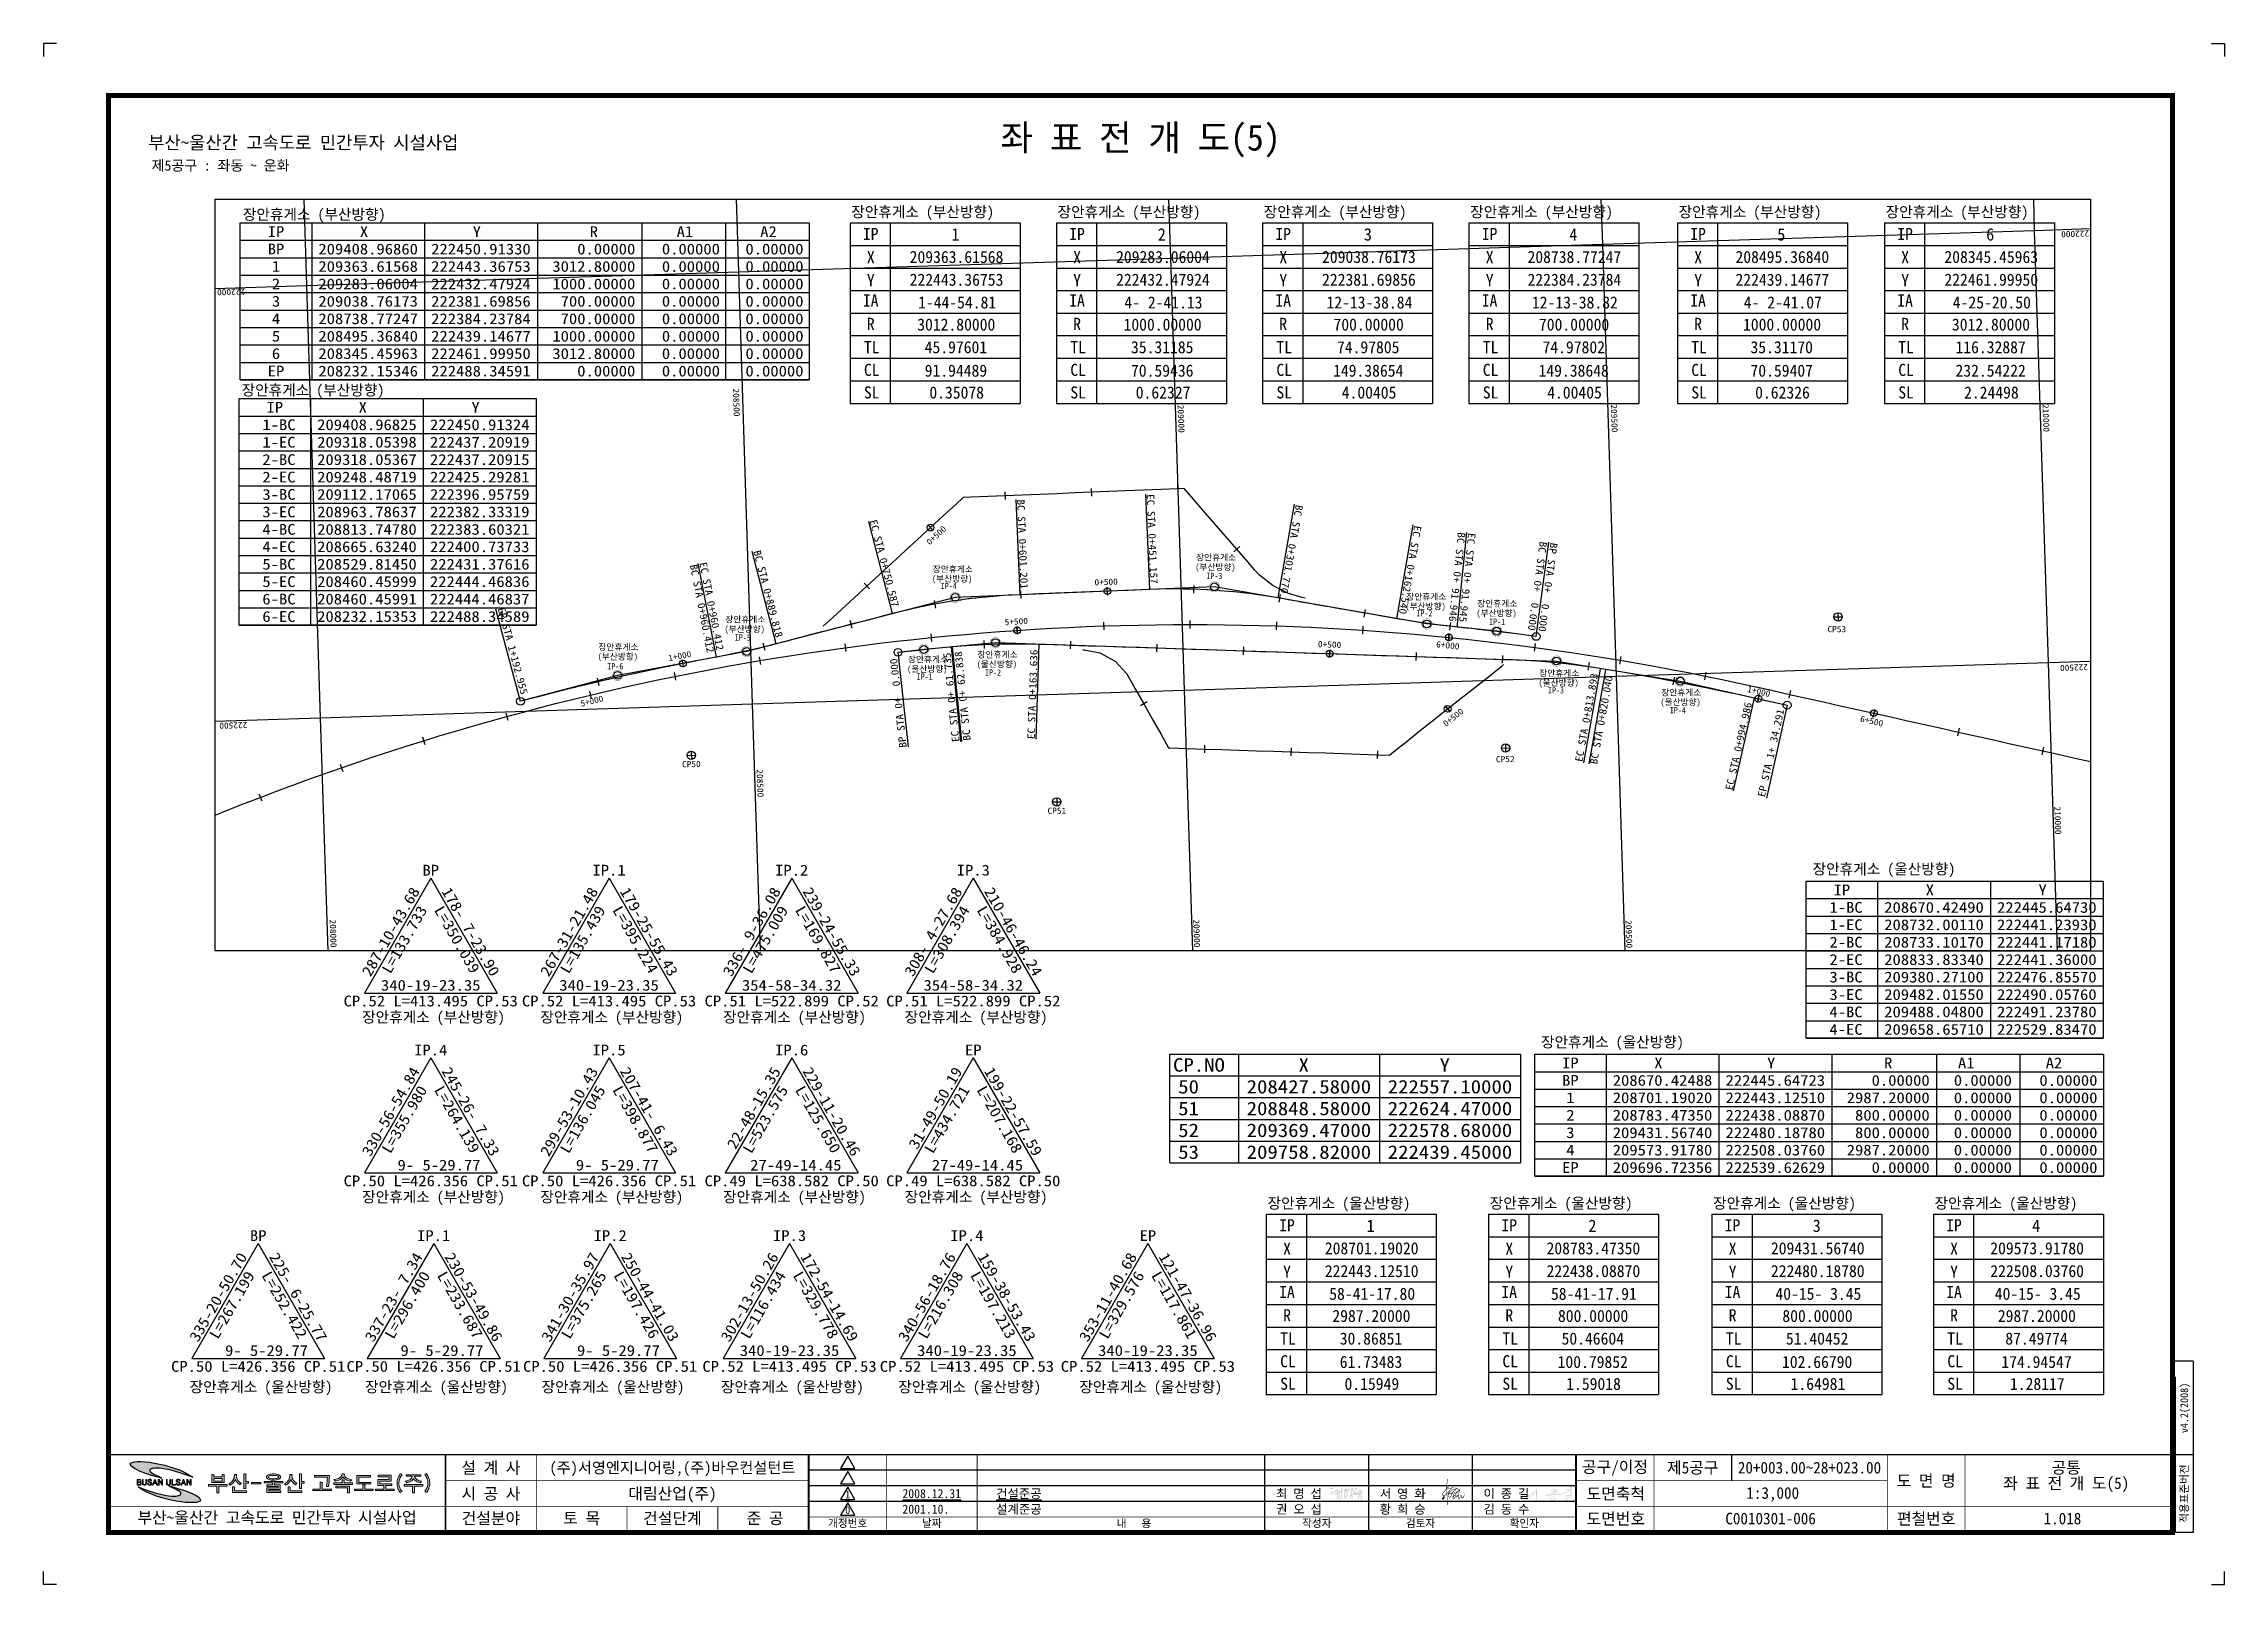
# Paper-space layout '배치1' of a CAD drawing. Extents: x 0 to 841, y 0 to 594.
# The model-space entities are those that its viewports show. They can reach past a viewport. Long polylines and large blocks are cut down to what shows.
import ezdxf
from ezdxf.enums import TextEntityAlignment as Align

# ---------------------------------------------------------------- set-up
doc = ezdxf.new("R2010")
doc.units = 0
doc.header["$LTSCALE"] = 10
doc.header["$MEASUREMENT"] = 0
doc.layers.get('0').update_dxf_attribs({"linetype": 'CONTINUOUS'})
for name, color, linetype in [('CA-ALGN-CNTL', 2, 'CONTINUOUS'), ('CA-ALGN-IPLN', 1, 'CONTINUOUS'), ('CA-ALGN-IPSM', 2, 'CONTINUOUS'), ('CA-ALGN-STSM', 2, 'CONTINUOUS'), ('CA-ALGN-SUBL', 1, 'CONTINUOUS'), ('CA-ALGN-SUBS', 2, 'CONTINUOUS'), ('CA-ALGN-SUBT', 2, 'CONTINUOUS'), ('CA-ALGN-TEXT', 3, 'CONTINUOUS'), ('CA-TABL-LIN1', 4, 'CONTINUOUS'), ('CA-TABL-LIN2', 1, 'CONTINUOUS'), ('CA-TABL-TEX1', 6, 'CONTINUOUS'), ('CA-TABL-TEX2', 3, 'CONTINUOUS'), ('CA-TEXT', 3, 'CONTINUOUS'), ('CV-GRID-BORD', 4, 'CONTINUOUS'), ('CV-GRID-LINE', 1, 'CONTINUOUS'), ('CV-GRID-TEXT', 4, 'CONTINUOUS'), ('CV-LEAL', 1, 'CONTINUOUS'), ('CV-LEAT', 3, 'CONTINUOUS'), ('CX-BORD', 3, 'CONTINUOUS'), ('CX-BORD-LIN1', 4, 'CONTINUOUS'), ('CX-BORD-LIN2', 3, 'CONTINUOUS'), ('CX-BORD-TEX2', 7, 'CONTINUOUS'), ('CX-BORD-TEX3', 6, 'CONTINUOUS'), ('CX-COMM', 3, 'CONTINUOUS'), ('CX-MISC', 2, 'CONTINUOUS'), ('CX-PAPR', 2, 'CONTINUOUS')]:
    doc.layers.add(name, color=color, linetype=linetype)
doc.layers.get('CX-PAPR').freeze()
doc.styles.add('GTXT', font='DotumChe.ttf')
doc.styles.add('RP2', font='DotumChe.ttf')
doc.styles.add('TB_TEXT', font='DotumChe.ttf')
doc.styles.add('TB_WBTXT', font='DotumChe.ttf')
doc.styles.add('TB_WMTXT', font='DotumChe.ttf')

psp = doc.layouts.new('배치1')

msp = doc.modelspace()

# ---------------------------------------------------------------- texts
at = {"layer": 'CA-ALGN-SUBT', "style": 'RP2', "width": 1.100098}
for s, height, rotation, p, p2 in [('BC STA 0+601.201', 8.64, 272.3157, (996.9, 1165), (1001.1, 1061.4)), ('EC STA 0+451.157', 8.64, 272.3157, (1146.9, 1171.1), (1151.1, 1067.5)), ('EC STA 0+750.587', 8.64, 284.5435, (826.2, 1140.4), (852.3, 1040)), ('BC STA 0+301.770', 8.64, 260.0882, (1319.4, 1159.4), (1301.5, 1057.2)), ('EC STA 0+162.540', 8.64, 260.0881, (1456.5, 1135.4), (1438.7, 1033.3)), ('BC STA 0+ 91.946', 8.64, 264.1329, (1507, 1127.5), (1496.4, 1024.4)), ('EC STA 0+ 91.945', 8.64, 264.1329, (1518.9, 1126.7), (1508.3, 1023.6)), ('BC STA 0+  0.000', 8.64, 262.3845, (1601.6, 1116.9), (1587.9, 1014.1)), ('BP STA 0+  0.000', 8.64, 262.3845, (1613.8, 1115.6), (1600, 1012.8)), ('BC STA 0+960.412', 8.64, 281.1262, (618.3, 1089.1), (638.3, 987.3)), ('EC STA 0+960.412', 8.64, 281.1262, (629.4, 1091.6), (649.4, 989.9)), ('BC STA 0+889.818', 8.64, 284.543, (691.8, 1105.1), (717.8, 1004.7)), ('EP STA 1+192.955', 8.64, 284.9517, (396, 1038.9), (422.8, 938.8)), ('CP53', 7.2, 359.5988, (1934.5, 1011.6), (1956.1, 1011.5)), ('EC STA 0+ 61.735', 8.64, 95.7309, (930.3, 885.1), (919.9, 988.3)), ('BC STA 0+ 62.838', 8.64, 95.7309, (943.4, 886.6), (933, 989.8)), ('EC STA 0+163.636', 8.64, 88.1144, (1017.4, 887.8), (1020.8, 991.4)), ('BP STA 0+  0.000', 8.64, 96.1333, (869.3, 878.5), (858.2, 981.6)), ('EC STA 0+813.893', 8.64, 79.8692, (1650.9, 861.2), (1669.2, 963.2)), ('BC STA 0+820.040', 8.64, 79.8692, (1668, 858.3), (1686.3, 960.4)), ('EC STA 0+994.986', 8.64, 77.4056, (1824.6, 828.3), (1847.2, 929.5)), ('EP STA 1+ 34.291', 8.64, 77.4056, (1862, 820.4), (1884.6, 921.6)), ('CP50', 7.2, 0.7337, (609.4, 855.3), (631, 855.6)), ('CP52', 7.2, 0.3732, (1551, 861.2), (1572.6, 861.3))]:
    msp.add_text(s, height=height, rotation=rotation, dxfattribs=at).set_placement(p, p2, align=Align.FIT)
at = {"layer": 'CA-ALGN-TEXT', "style": 'RP2', "width": 1.100098}
for s, rotation, p, p2 in [('0+500', 42.5667, (895.9, 1111.9), (915.8, 1130.2)), ('0+500', 2.3157, (1086.7, 1065.6), (1113.6, 1066.7)), ('5+500', 3.8436, (982.8, 1019.5), (1009.7, 1021.3)), ('1+000', 11.2513, (594.2, 978), (620.6, 983.2)), ('0+500', 358.1141, (1344.9, 994.3), (1371.9, 993.4)), ('6+000', 354.2943, (1481.5, 994.2), (1508.4, 991.5)), ('5+000', 13.3929, (492.7, 925.4), (518.9, 931.7)), ('1+000', 347.4055, (1841.2, 942.5), (1867.5, 936.6)), ('0+500', 38.3651, (1493.1, 901.9), (1514.3, 918.7)), ('6+500', 347.4055, (1971.8, 908.3), (1998.1, 902.4))]:
    msp.add_text(s, height=7.2, rotation=rotation, dxfattribs=at).set_placement(p, p2, align=Align.FIT)
at = {"layer": 'CA-ALGN-TEXT', "style": 'RP2'}
for s, p in [('장안휴게소', (899.4, 1080.9)), ('장안휴게소', (1204, 1094.5)), ('(부산방향)', (1203.2, 1083.3)), ('(부산방향)', (898.6, 1069.8)), ('IP-4', (908.6, 1061.4)), ('IP-3', (1215.9, 1073.1)), ('장안휴게소', (1447.2, 1049.1)), ('(부산방향)', (1446.4, 1037.9)), ('IP-2', (1458.8, 1029.9)), ('장안휴게소', (1529.3, 1041.1)), ('(부산방향)', (1528.5, 1030)), ('장안휴게소', (659.4, 1022.8)), ('(부산방향)', (658.6, 1011.6)), ('IP-1', (1543, 1020.1)), ('장안휴게소', (512.6, 990.9)), ('(부산방향)', (511.8, 979.8)), ('IP-5', (670.3, 1001.8)), ('장안휴게소', (870.7, 976.6)), ('장안휴게소', (951.2, 982.1)), ('IP-6', (522.8, 968.6)), ('(울산방향)', (869.9, 965.4)), ('IP-1', (880.7, 956.7)), ('(울산방향)', (950.4, 971)), ('IP-2', (959.8, 961.4)), ('장안휴게소', (1601.1, 960.6)), ('(울산방향)', (1600.3, 949.5)), ('IP-3', (1611.1, 940.8)), ('장안휴게소', (1742.2, 938.3)), ('(울산방향)', (1741.4, 927.2)), ('IP-4', (1752.1, 917.8))]:
    msp.add_text(s, height=7.2, dxfattribs=at).set_placement(p)
at = {"layer": 'CA-TABL-TEX1', "style": 'RP2', "width": 1.128305}
for s, height, p, p2 in [('IP', 12.48, (130, 1468.7), (149.2, 1468.7)), ('X', 12.5, (236.6, 1468.7), (246.2, 1468.7)), ('Y', 12.5, (367.1, 1468.7), (376.7, 1468.7)), ('R', 12.5, (502.5, 1468.7), (512.1, 1468.7)), ('A1', 12.48, (603.1, 1468.7), (622.3, 1468.7)), ('A2', 12.48, (699.8, 1468.7), (719, 1468.7)), ('BP', 12.48, (130, 1448.5), (149.2, 1448.5)), ('1', 12.5, (134.8, 1428.4), (144.4, 1428.4)), ('2', 12.5, (134.8, 1408.2), (144.4, 1408.2)), ('3', 12.5, (134.8, 1388.1), (144.4, 1388.1)), ('4', 12.5, (134.8, 1367.9), (144.4, 1367.9)), ('5', 12.5, (134.8, 1347.7), (144.4, 1347.7)), ('6', 12.5, (134.8, 1327.6), (144.4, 1327.6)), ('EP', 12.48, (130, 1307.4), (149.2, 1307.4)), ('IP', 12.48, (128.6, 1265.5), (147.8, 1265.5)), ('X', 12.5, (235.2, 1265.5), (244.8, 1265.5)), ('Y', 12.5, (365.7, 1265.5), (375.3, 1265.5)), ('  1-BC', 12.48, (104.6, 1245.3), (162.2, 1245.3)), ('  1-EC', 12.48, (104.6, 1225.1), (162.2, 1225.1)), ('  2-BC', 12.48, (104.6, 1205), (162.2, 1205)), ('  2-EC', 12.48, (104.6, 1184.8), (162.2, 1184.8)), ('  3-BC', 12.48, (104.6, 1164.7), (162.2, 1164.7)), ('  3-EC', 12.48, (104.6, 1144.5), (162.2, 1144.5)), ('  4-BC', 12.48, (104.6, 1124.3), (162.2, 1124.3)), ('  4-EC', 12.48, (104.6, 1104.2), (162.2, 1104.2)), ('  5-BC', 12.48, (104.6, 1084), (162.2, 1084)), ('  5-EC', 12.48, (104.6, 1063.9), (162.2, 1063.9)), ('  6-BC', 12.48, (104.6, 1043.7), (162.2, 1043.7)), ('  6-EC', 12.48, (104.6, 1023.5), (162.2, 1023.5)), ('IP', 12.48, (1941.6, 707.3), (1960.8, 707.3)), ('X', 12.5, (2048.2, 707.3), (2057.8, 707.3)), ('Y', 12.5, (2178.7, 707.3), (2188.3, 707.3)), ('  1-BC', 12.48, (1917.6, 687.1), (1975.2, 687.1)), ('  2-BC', 12.48, (1917.6, 646.8), (1975.2, 646.8)), ('  1-EC', 12.48, (1917.6, 667), (1975.2, 667)), ('  2-EC', 12.48, (1917.6, 626.7), (1975.2, 626.7)), ('  3-BC', 12.48, (1917.6, 606.5), (1975.2, 606.5)), ('  3-EC', 12.48, (1917.6, 586.3), (1975.2, 586.3)), ('  4-BC', 12.48, (1917.6, 566.2), (1975.2, 566.2)), ('  4-EC', 12.48, (1917.6, 546), (1975.2, 546)), ('CP.NO', 15.6, (1177.4, 503.3), (1237.4, 503.3)), ('X', 15.6, (1322.6, 503.3), (1334.6, 503.3)), ('Y', 15.6, (1485.8, 503.3), (1497.8, 503.3)), ('IP', 12.48, (1627.5, 507.2), (1646.7, 507.2)), ('X', 12.5, (1734.1, 507.2), (1743.7, 507.2)), ('Y', 12.5, (1864.6, 507.2), (1874.2, 507.2)), ('R', 12.5, (2000, 507.2), (2009.6, 507.2)), ('A1', 12.48, (2085.5, 507.2), (2104.7, 507.2)), ('A2', 12.48, (2187, 507.2), (2206.2, 507.2)), ('50', 15.6, (1183.4, 478.1), (1207.4, 478.1)), ('BP', 12.48, (1627.5, 487), (1646.7, 487)), ('51', 15.6, (1183.4, 452.9), (1207.4, 452.9)), ('2', 12.5, (1632.3, 446.7), (1641.9, 446.7)), ('1', 12.5, (1632.3, 466.9), (1641.9, 466.9)), ('52', 15.6, (1183.4, 427.7), (1207.4, 427.7)), ('3', 12.5, (1632.3, 426.5), (1641.9, 426.5)), ('53', 15.6, (1183.4, 402.5), (1207.4, 402.5)), ('4', 12.5, (1632.3, 406.4), (1641.9, 406.4)), ('EP', 12.48, (1627.5, 386.2), (1646.7, 386.2))]:
    msp.add_text(s, height=height, dxfattribs=at).set_placement(p, p2, align=Align.FIT)
at = {"layer": 'CA-TABL-TEX1', "style": 'RP2'}
for s, height, p in [('IP', 13.98, (827.6, 1472.2)), ('1', 14.4, (925.7, 1471.6)), ('IP', 13.98, (1066.3, 1472.2)), ('2', 14.4, (1164.4, 1471.6)), ('IP', 13.98, (1304.8, 1472.2)), ('3', 14.4, (1402.8, 1471.6)), ('IP', 13.98, (1543.6, 1472.2)), ('4', 14.4, (1640.5, 1471.6)), ('IP', 13.98, (1784.8, 1472.2)), ('5', 14.4, (1881.1, 1471.6)), ('IP', 13.98, (2024.3, 1472.2)), ('6', 14.4, (2122.8, 1471.6)), ('X', 14, (827.7, 1445.3)), ('X', 14, (1304.9, 1445.3)), ('X', 14, (1543.7, 1445.3)), ('X', 14, (1784.9, 1445.3)), ('X', 14, (2024.4, 1445.3)), ('Y', 14, (827.7, 1418.7)), ('Y', 14, (1304.9, 1418.7)), ('Y', 14, (1543.7, 1418.7)), ('Y', 14, (1784.9, 1418.7)), ('Y', 14, (2024.4, 1418.7)), ('R', 14, (827.7, 1368.2)), ('R', 14, (1304.8, 1368.2)), ('R', 14, (1543.7, 1368.2)), ('R', 14, (1784.8, 1368.2)), ('R', 14, (2024.3, 1368.2)), ('TL', 13.98, (828.8, 1341.3)), ('TL', 13.98, (1306, 1341.3)), ('TL', 13.98, (1544.8, 1341.3)), ('TL', 13.98, (1786, 1341.3)), ('TL', 13.98, (2025.5, 1341.3)), ('CL', 13.98, (828.8, 1315)), ('CL', 13.98, (1306, 1315)), ('CL', 13.98, (1544.8, 1315)), ('CL', 13.98, (1786, 1315)), ('CL', 13.98, (2025.5, 1315)), ('SL', 13.98, (828.8, 1288.9)), ('SL', 13.98, (1306, 1288.9)), ('SL', 13.98, (1544.8, 1288.9)), ('SL', 13.98, (1786, 1288.9)), ('SL', 13.98, (2025.5, 1288.9)), ('IP', 13.98, (1309.2, 325.7)), ('1', 14.4, (1406, 325)), ('IP', 13.98, (1566.3, 325.7)), ('2', 14.4, (1662.5, 325)), ('IP', 13.98, (1824.7, 325.7)), ('3', 14.4, (1922.1, 325)), ('IP', 13.98, (2080.9, 325.7)), ('4', 14.4, (2175.9, 325)), ('X', 14, (1309.3, 298.7)), ('X', 14, (1566.4, 298.7)), ('X', 14, (1824.8, 298.7)), ('X', 14, (2081, 298.7)), ('Y', 14, (1309.3, 272.1)), ('Y', 14, (1566.4, 272.1)), ('Y', 14, (1824.8, 272.1)), ('Y', 14, (2081, 272.1)), ('R', 14, (1309.3, 221.6)), ('R', 14, (1566.4, 221.6)), ('R', 14, (1824.8, 221.6)), ('R', 14, (2081, 221.6)), ('TL', 13.98, (1310.4, 194.7)), ('TL', 13.98, (1567.5, 194.7)), ('TL', 13.98, (1826, 194.7)), ('TL', 13.98, (2082.2, 194.7)), ('CL', 13.98, (1310.4, 168.4)), ('CL', 13.98, (1567.5, 168.4)), ('CL', 13.98, (1826, 168.4)), ('CL', 13.98, (2082.2, 168.4)), ('SL', 13.98, (1310.4, 142.4)), ('SL', 13.98, (1567.5, 142.4)), ('SL', 13.98, (1826, 142.4)), ('SL', 13.98, (2082.2, 142.4))]:
    msp.add_text(s, height=height, rotation=360, dxfattribs=at).set_placement(p, align=Align.MIDDLE)
for p in [(827.6, 1395.2), (1304.8, 1395.2), (1543.6, 1395.2), (1784.8, 1395.2), (2024.3, 1395.2), (1309.2, 248.6), (1566.3, 248.6), (1824.7, 248.6), (2080.9, 248.6)]:
    msp.add_text('IA', height=13.98, dxfattribs=at).set_placement(p, align=Align.MIDDLE)
at = {"layer": 'CA-TABL-TEX2', "style": 'RP2', "width": 1.128305}
for s, height, p, p2 in [('209408.96860', 12.48, (188.6, 1448.5), (303.8, 1448.5)), ('209363.61568', 12.48, (188.6, 1428.4), (303.8, 1428.4)), ('222450.91330', 12.48, (319.1, 1448.5), (434.3, 1448.5)), ('222443.36753', 12.48, (319.1, 1428.4), (434.3, 1428.4)), (' 3012.80000', 12.48, (449.7, 1428.4), (555.3, 1428.4)), ('    0.00000', 12.48, (449.7, 1448.5), (555.3, 1448.5)), ('   0.00000', 12.48, (557.2, 1448.5), (653.2, 1448.5)), ('   0.00000', 12.48, (557.2, 1428.4), (653.2, 1428.4)), ('   0.00000', 12.48, (653.9, 1448.5), (749.9, 1448.5)), ('   0.00000', 12.48, (653.9, 1428.4), (749.9, 1428.4)), ('209283.06004', 12.48, (188.6, 1408.2), (303.8, 1408.2)), ('222432.47924', 12.48, (319.1, 1408.2), (434.3, 1408.2)), (' 1000.00000', 12.48, (449.7, 1408.2), (555.3, 1408.2)), ('   0.00000', 12.48, (557.2, 1408.2), (653.2, 1408.2)), ('   0.00000', 12.48, (653.9, 1408.2), (749.9, 1408.2)), ('209038.76173', 12.48, (188.6, 1388.1), (303.8, 1388.1)), ('222381.69856', 12.48, (319.1, 1388.1), (434.3, 1388.1)), ('  700.00000', 12.48, (449.7, 1388.1), (555.3, 1388.1)), ('   0.00000', 12.48, (557.2, 1388.1), (653.2, 1388.1)), ('   0.00000', 12.48, (653.9, 1388.1), (749.9, 1388.1)), ('208738.77247', 12.48, (188.6, 1367.9), (303.8, 1367.9)), ('222384.23784', 12.48, (319.1, 1367.9), (434.3, 1367.9)), ('  700.00000', 12.48, (449.7, 1367.9), (555.3, 1367.9)), ('   0.00000', 12.48, (557.2, 1367.9), (653.2, 1367.9)), ('   0.00000', 12.48, (653.9, 1367.9), (749.9, 1367.9)), ('208495.36840', 12.48, (188.6, 1347.7), (303.8, 1347.7)), ('208345.45963', 12.48, (188.6, 1327.6), (303.8, 1327.6)), ('222439.14677', 12.48, (319.1, 1347.7), (434.3, 1347.7)), ('222461.99950', 12.48, (319.1, 1327.6), (434.3, 1327.6)), (' 3012.80000', 12.48, (449.7, 1327.6), (555.3, 1327.6)), (' 1000.00000', 12.48, (449.7, 1347.7), (555.3, 1347.7)), ('   0.00000', 12.48, (557.2, 1347.7), (653.2, 1347.7)), ('   0.00000', 12.48, (557.2, 1327.6), (653.2, 1327.6)), ('   0.00000', 12.48, (653.9, 1347.7), (749.9, 1347.7)), ('   0.00000', 12.48, (653.9, 1327.6), (749.9, 1327.6)), ('208232.15346', 12.48, (188.6, 1307.4), (303.8, 1307.4)), ('222488.34591', 12.48, (319.1, 1307.4), (434.3, 1307.4)), ('    0.00000', 12.48, (449.7, 1307.4), (555.3, 1307.4)), ('   0.00000', 12.48, (557.2, 1307.4), (653.2, 1307.4)), ('   0.00000', 12.48, (653.9, 1307.4), (749.9, 1307.4)), ('209408.96825', 12.48, (187.2, 1245.3), (302.4, 1245.3)), ('209318.05398', 12.48, (187.2, 1225.1), (302.4, 1225.1)), ('222450.91324', 12.48, (317.7, 1245.3), (432.9, 1245.3)), ('222437.20919', 12.48, (317.7, 1225.1), (432.9, 1225.1)), ('209318.05367', 12.48, (187.2, 1205), (302.4, 1205)), ('222437.20915', 12.48, (317.7, 1205), (432.9, 1205)), ('209248.48719', 12.48, (187.2, 1184.8), (302.4, 1184.8)), ('222425.29281', 12.48, (317.7, 1184.8), (432.9, 1184.8)), ('209112.17065', 12.48, (187.2, 1164.7), (302.4, 1164.7)), ('222396.95759', 12.48, (317.7, 1164.7), (432.9, 1164.7)), ('208963.78637', 12.48, (187.2, 1144.5), (302.4, 1144.5)), ('208813.74780', 12.48, (187.2, 1124.3), (302.4, 1124.3)), ('222382.33319', 12.48, (317.7, 1144.5), (432.9, 1144.5)), ('222383.60321', 12.48, (317.7, 1124.3), (432.9, 1124.3)), ('208665.63240', 12.48, (187.2, 1104.2), (302.4, 1104.2)), ('222400.73733', 12.48, (317.7, 1104.2), (432.9, 1104.2)), ('208529.81450', 12.48, (187.2, 1084), (302.4, 1084)), ('222431.37616', 12.48, (317.7, 1084), (432.9, 1084)), ('208460.45999', 12.48, (187.2, 1063.9), (302.4, 1063.9)), ('222444.46836', 12.48, (317.7, 1063.9), (432.9, 1063.9)), ('208460.45991', 12.48, (187.2, 1043.7), (302.4, 1043.7)), ('208232.15353', 12.48, (187.2, 1023.5), (302.4, 1023.5)), ('222444.46837', 12.48, (317.7, 1043.7), (432.9, 1043.7)), ('222488.34589', 12.48, (317.7, 1023.5), (432.9, 1023.5)), ('208670.42490', 12.48, (2000.2, 687.1), (2115.4, 687.1)), ('222445.64730', 12.48, (2130.7, 687.1), (2245.9, 687.1)), ('208732.00110', 12.48, (2000.2, 667), (2115.4, 667)), ('208733.10170', 12.48, (2000.2, 646.8), (2115.4, 646.8)), ('222441.23930', 12.48, (2130.7, 667), (2245.9, 667)), ('222441.17180', 12.48, (2130.7, 646.8), (2245.9, 646.8)), ('208833.83340', 12.48, (2000.2, 626.7), (2115.4, 626.7)), ('222441.36000', 12.48, (2130.7, 626.7), (2245.9, 626.7)), ('209380.27100', 12.48, (2000.2, 606.5), (2115.4, 606.5)), ('222476.85570', 12.48, (2130.7, 606.5), (2245.9, 606.5)), ('209482.01550', 12.48, (2000.2, 586.3), (2115.4, 586.3)), ('222490.05760', 12.48, (2130.7, 586.3), (2245.9, 586.3)), ('209488.04800', 12.48, (2000.2, 566.2), (2115.4, 566.2)), ('209658.65710', 12.48, (2000.2, 546), (2115.4, 546)), ('222491.23780', 12.48, (2130.7, 566.2), (2245.9, 566.2)), ('222529.83470', 12.48, (2130.7, 546), (2245.9, 546)), ('208427.58000', 15.6, (1262.6, 478.1), (1406.6, 478.1)), ('222557.10000', 15.6, (1425.8, 478.1), (1569.8, 478.1)), ('208670.42488', 12.48, (1686.1, 487), (1801.3, 487)), ('222445.64723', 12.48, (1816.6, 487), (1931.8, 487)), ('    0.00000', 12.48, (1947.2, 487), (2052.8, 487)), ('   0.00000', 12.48, (2051.9, 487), (2147.9, 487)), ('   0.00000', 12.48, (2150.9, 487), (2246.9, 487)), ('208848.58000', 15.6, (1262.6, 452.9), (1406.6, 452.9)), ('222624.47000', 15.6, (1425.8, 452.9), (1569.8, 452.9)), ('208701.19020', 12.48, (1686.1, 466.9), (1801.3, 466.9)), ('208783.47350', 12.48, (1686.1, 446.7), (1801.3, 446.7)), ('222443.12510', 12.48, (1816.6, 466.9), (1931.8, 466.9)), ('222438.08870', 12.48, (1816.6, 446.7), (1931.8, 446.7)), (' 2987.20000', 12.48, (1947.2, 466.9), (2052.8, 466.9)), ('  800.00000', 12.48, (1947.2, 446.7), (2052.8, 446.7)), ('   0.00000', 12.48, (2051.9, 466.9), (2147.9, 466.9)), ('   0.00000', 12.48, (2051.9, 446.7), (2147.9, 446.7)), ('   0.00000', 12.48, (2150.9, 466.9), (2246.9, 466.9)), ('   0.00000', 12.48, (2150.9, 446.7), (2246.9, 446.7)), ('209369.47000', 15.6, (1262.6, 427.7), (1406.6, 427.7)), ('222578.68000', 15.6, (1425.8, 427.7), (1569.8, 427.7)), ('209431.56740', 12.48, (1686.1, 426.5), (1801.3, 426.5)), ('222480.18780', 12.48, (1816.6, 426.5), (1931.8, 426.5)), ('  800.00000', 12.48, (1947.2, 426.5), (2052.8, 426.5)), ('   0.00000', 12.48, (2051.9, 426.5), (2147.9, 426.5)), ('   0.00000', 12.48, (2150.9, 426.5), (2246.9, 426.5)), ('209758.82000', 15.6, (1262.6, 402.5), (1406.6, 402.5)), ('222439.45000', 15.6, (1425.8, 402.5), (1569.8, 402.5)), ('209573.91780', 12.48, (1686.1, 406.4), (1801.3, 406.4)), ('222508.03760', 12.48, (1816.6, 406.4), (1931.8, 406.4)), (' 2987.20000', 12.48, (1947.2, 406.4), (2052.8, 406.4)), ('   0.00000', 12.48, (2051.9, 406.4), (2147.9, 406.4)), ('   0.00000', 12.48, (2150.9, 406.4), (2246.9, 406.4)), ('209696.72356', 12.48, (1686.1, 386.2), (1801.3, 386.2)), ('222539.62629', 12.48, (1816.6, 386.2), (1931.8, 386.2)), ('    0.00000', 12.48, (1947.2, 386.2), (2052.8, 386.2)), ('   0.00000', 12.48, (2051.9, 386.2), (2147.9, 386.2)), ('   0.00000', 12.48, (2150.9, 386.2), (2246.9, 386.2))]:
    msp.add_text(s, height=height, dxfattribs=at).set_placement(p, p2, align=Align.FIT)
at = {"layer": 'CA-TABL-TEX2', "style": 'RP2'}
for s, height, p in [('209363.61568', 13.978, (926.9, 1445.5)), ('X', 14, (1066.4, 1445.3)), ('209283.06004', 13.978, (1165.7, 1445.5)), ('209038.76173', 13.978, (1404, 1445.5)), ('208738.77247', 13.978, (1641.7, 1445.5)), ('208495.36840', 13.978, (1882.3, 1445.5)), ('208345.45963', 13.978, (2124, 1445.5)), ('222443.36753', 13.978, (926.9, 1419.2)), ('Y', 14, (1066.4, 1418.7)), ('222432.47924', 13.978, (1165.7, 1419.2)), ('222381.69856', 13.978, (1404, 1419.2)), ('222384.23784', 13.978, (1641.7, 1419.2)), ('222439.14677', 13.978, (1882.3, 1419.2)), ('222461.99950', 13.978, (2124, 1419.2)), ('R', 14, (1066.4, 1368.2)), ('TL', 13.98, (1067.6, 1341.3)), ('CL', 13.98, (1067.6, 1315)), ('SL', 13.98, (1067.6, 1288.9)), ('208701.19020', 13.978, (1407.2, 298.9)), ('208783.47350', 13.978, (1663.7, 298.9)), ('209431.56740', 13.978, (1923.3, 298.9)), ('209573.91780', 13.978, (2177.1, 298.9)), ('222443.12510', 13.978, (1407.2, 272.6)), ('222438.08870', 13.978, (1663.7, 272.6)), ('222480.18780', 13.978, (1923.3, 272.6)), ('222508.03760', 13.978, (2177.1, 272.6))]:
    msp.add_text(s, height=height, rotation=360, dxfattribs=at).set_placement(p, align=Align.MIDDLE)
for s, height, p in [('1-44-54.81', 13.98, (927.6, 1392.9, 239.3)), ('IA', 13.98, (1066.3, 1395.2)), ('4- 2-41.13', 13.98, (1166.3, 1392.9, 239.3)), ('12-13-38.84', 13.978, (1404.6, 1392.9, 239.3)), ('12-13-38.82', 13.978, (1642.3, 1392.9, 239.3)), ('4- 2-41.07', 13.98, (1882.9, 1392.9, 239.3)), ('4-25-20.50', 13.98, (2124.7, 1392.9, 239.3)), ('3012.80000', 13.98, (926.6, 1367.3, 239.3)), ('1000.00000', 13.98, (1165.3, 1367.3, 239.3)), ('700.00000', 13.98, (1403.7, 1367.3, 239.3)), ('700.00000', 13.98, (1641.4, 1367.3, 239.3)), ('1000.00000', 13.98, (1882, 1367.3, 239.3)), ('3012.80000', 13.98, (2123.7, 1367.3, 239.3)), ('45.97601', 13.98, (926.2, 1341.1, 239.3)), ('35.31185', 13.98, (1164.9, 1341.1, 239.3)), ('74.97805', 13.98, (1403.2, 1341.1, 239.3)), ('74.97802', 13.98, (1641, 1341.1, 239.3)), ('35.31170', 13.98, (1881.6, 1341.1, 239.3)), ('116.32887', 13.98, (2123.3, 1341.1, 239.3)), ('91.94489', 13.98, (926.2, 1314)), ('70.59436', 13.98, (1164.9, 1314)), ('149.38654', 13.98, (1403.2, 1314)), ('149.38648', 13.98, (1640.9, 1314)), ('70.59407', 13.98, (1881.6, 1314)), ('232.54222', 13.98, (2123.3, 1314)), ('0.35078', 13.98, (927.1, 1288.7, 239.3)), ('0.62327', 13.98, (1165.9, 1288.7, 239.3)), ('4.00405', 13.98, (1404.2, 1288.7, 239.3)), ('4.00405', 13.98, (1641.9, 1288.7, 239.3)), ('0.62326', 13.98, (1882.5, 1288.7, 239.3)), ('2.24498', 13.98, (2124.2, 1288.7, 239.3)), ('58-41-17.80', 13.978, (1407.8, 246.3, 239.3)), ('58-41-17.91', 13.978, (1664.3, 246.3, 239.3)), ('40-15- 3.45', 13.978, (1924, 246.3, 239.3)), ('40-15- 3.45', 13.978, (2177.8, 246.3, 239.3)), ('2987.20000', 13.98, (1406.9, 220.7, 239.3)), ('800.00000', 13.98, (1663.4, 220.7, 239.3)), ('800.00000', 13.98, (1923, 220.7, 239.3)), ('2987.20000', 13.98, (2176.8, 220.7, 239.3)), ('30.86851', 13.98, (1406.4, 194.5, 239.3)), ('50.46604', 13.98, (1663, 194.5, 239.3)), ('51.40452', 13.98, (1922.6, 194.5, 239.3)), ('87.49774', 13.98, (2176.4, 194.5, 239.3)), ('61.73483', 13.98, (1406.4, 167.5)), ('100.79852', 13.98, (1663, 167.5)), ('102.66790', 13.98, (1922.6, 167.5)), ('174.94547', 13.98, (2176.4, 167.5)), ('0.15949', 13.98, (1407.4, 142.1, 239.3)), ('1.59018', 13.98, (1663.9, 142.1, 239.3)), ('1.64981', 13.98, (1923.5, 142.1, 239.3)), ('1.28117', 13.98, (2177.3, 142.1, 239.3))]:
    msp.add_text(s, height=height, dxfattribs=at).set_placement(p, align=Align.MIDDLE)
at = {"layer": 'CA-TEXT', "style": 'RP2'}
for s, p in [('장안휴게소 (부산방향)', (101.2, 1488.6)), ('장안휴게소 (부산방향)', (805.1, 1491.5)), ('장안휴게소 (부산방향)', (1043.8, 1491.5)), ('장안휴게소 (부산방향)', (1282.3, 1491.5)), ('장안휴게소 (부산방향)', (1521.1, 1491.5)), ('장안휴게소 (부산방향)', (1762.3, 1491.5)), ('장안휴게소 (부산방향)', (2001.8, 1491.5)), ('장안휴게소 (부산방향)', (99.8, 1285.4)), ('장안휴게소 (울산방향)', (1917.3, 731.5)), ('장안휴게소 (울산방향)', (1603.1, 531.4)), ('장안휴게소 (울산방향)', (1286.7, 344.9)), ('장안휴게소 (울산방향)', (1543.8, 344.9)), ('장안휴게소 (울산방향)', (1802.2, 344.9)), ('장안휴게소 (울산방향)', (2058.4, 344.9))]:
    msp.add_text(s, height=12.48, dxfattribs=at).set_placement(p)
at = {"layer": 'CV-GRID-TEXT', "style": 'RP2', "width": 1.100098}
for s, rotation, p, p2 in [('222000', 181.8307, (2237.1, 1476.3), (2204.8, 1475.3)), ('222000', 181.8307, (103.7, 1409.1), (71.3, 1408.1)), ('208500', 271.8307, (668.2, 1293.4), (669.2, 1261)), ('209000', 271.8307, (1182.7, 1274.5), (1183.7, 1242.1)), ('209500', 271.8307, (1683.9, 1275), (1684.9, 1242.6)), ('210000', 271.8307, (2183.3, 1275.4), (2184.4, 1243)), ('222500', 181.8307, (2235.8, 974.8), (2203.5, 973.7)), ('222500', 181.8307, (106.3, 907.8), (73.9, 906.8)), ('208500', 271.8307, (695.7, 852.9), (696.7, 820.5)), ('CP51', 0.3243, (1032.2, 801.5), (1053.8, 801.6)), ('210000', 271.8307, (2197, 809.9), (2198, 777.5)), ('208000', 271.8307, (201.7, 679.1), (202.7, 646.8)), ('209000', 271.8307, (1200.8, 679.2), (1201.8, 646.9)), ('209500', 271.8307, (1700.8, 678.5), (1701.9, 646.1))]:
    msp.add_text(s, height=7.2, rotation=rotation, dxfattribs=at).set_placement(p, p2, align=Align.FIT)
at = {"layer": 'CV-LEAT', "style": 'RP2', "width": 1.128305}
for s, p, p2 in [('BP', (309, 730.1), (328.2, 730.1)), ('IP.1', (505.7, 730.1), (544.1, 730.1)), ('IP.2', (717, 730.1), (755.4, 730.1)), ('IP.3', (927.1, 730.1), (965.5, 730.1)), ('340-19-23.35', (261, 597), (376.2, 597)), ('340-19-23.35', (467.3, 597), (582.5, 597)), ('354-58-34.32', (678.6, 597), (793.8, 597)), ('354-58-34.32', (888.7, 597), (1003.9, 597)), ('CP.52', (217.8, 578.8), (265.8, 578.8)), ('L=413.495', (275.4, 578.8), (361.8, 578.8)), ('CP.53', (371.4, 578.8), (419.4, 578.8)), ('CP.52', (424.1, 578.8), (472.1, 578.8)), ('L=413.495', (481.7, 578.8), (568.1, 578.8)), ('CP.53', (577.7, 578.8), (625.7, 578.8)), ('CP.51', (635.4, 578.8), (683.4, 578.8)), ('L=522.899', (693, 578.8), (779.4, 578.8)), ('CP.52', (789, 578.8), (837, 578.8)), ('CP.51', (845.5, 578.8), (893.5, 578.8)), ('L=522.899', (903.1, 578.8), (989.5, 578.8)), ('CP.52', (999.1, 578.8), (1047.1, 578.8)), ('IP.4', (299.4, 522.1), (337.8, 522.1)), ('IP.5', (505.7, 522.1), (544.1, 522.1)), ('IP.6', (717, 522.1), (755.4, 522.1)), ('EP', (936.7, 522.1), (955.9, 522.1)), ('CP.50', (217.8, 370.8), (265.8, 370.8)), ('L=426.356', (275.4, 370.8), (361.8, 370.8)), ('  9- 5-29.77', (261, 389), (376.2, 389)), ('CP.51', (371.4, 370.8), (419.4, 370.8)), ('CP.50', (424.1, 370.8), (472.1, 370.8)), ('L=426.356', (481.7, 370.8), (568.1, 370.8)), ('  9- 5-29.77', (467.3, 389), (582.5, 389)), ('CP.51', (577.7, 370.8), (625.7, 370.8)), ('CP.49', (635.4, 370.8), (683.4, 370.8)), (' 27-49-14.45', (678.6, 389), (793.8, 389)), ('L=638.582', (693, 370.8), (779.4, 370.8)), ('CP.50', (789, 370.8), (837, 370.8)), ('CP.49', (845.5, 370.8), (893.5, 370.8)), (' 27-49-14.45', (888.7, 389), (1003.9, 389)), ('L=638.582', (903.1, 370.8), (989.5, 370.8)), ('CP.50', (999.1, 370.8), (1047.1, 370.8)), ('BP', (109.4, 307.5), (128.6, 307.5)), ('IP.1', (302.8, 307.5), (341.2, 307.5)), ('IP.2', (507, 307.5), (545.4, 307.5)), ('IP.3', (714.5, 307.5), (752.9, 307.5)), ('IP.4', (919.7, 307.5), (958.1, 307.5)), ('EP', (1138.7, 307.5), (1157.9, 307.5)), ('  9- 5-29.77', (61.4, 174.5), (176.6, 174.5)), ('  9- 5-29.77', (264.4, 174.5), (379.6, 174.5)), ('  9- 5-29.77', (468.6, 174.5), (583.8, 174.5)), ('340-19-23.35', (676.1, 174.5), (791.3, 174.5)), ('340-19-23.35', (881.3, 174.5), (996.5, 174.5)), ('340-19-23.35', (1090.7, 174.5), (1205.9, 174.5)), ('CP.50', (18.2, 156.2), (66.2, 156.2)), ('L=426.356', (75.8, 156.2), (162.2, 156.2)), ('CP.51', (171.8, 156.2), (219.8, 156.2)), ('CP.50', (221.2, 156.2), (269.2, 156.2)), ('L=426.356', (278.8, 156.2), (365.2, 156.2)), ('CP.51', (374.8, 156.2), (422.8, 156.2)), ('CP.50', (425.4, 156.2), (473.4, 156.2)), ('L=426.356', (483, 156.2), (569.4, 156.2)), ('CP.51', (579, 156.2), (627, 156.2)), ('CP.52', (632.9, 156.2), (680.9, 156.2)), ('L=413.495', (690.5, 156.2), (776.9, 156.2)), ('CP.53', (786.5, 156.2), (834.5, 156.2)), ('CP.52', (838.1, 156.2), (886.1, 156.2)), ('L=413.495', (895.7, 156.2), (982.1, 156.2)), ('CP.53', (991.7, 156.2), (1039.7, 156.2)), ('CP.52', (1047.5, 156.2), (1095.5, 156.2)), ('L=413.495', (1105.1, 156.2), (1191.5, 156.2)), ('CP.53', (1201.1, 156.2), (1249.1, 156.2))]:
    msp.add_text(s, height=12.48, dxfattribs=at).set_placement(p, p2, align=Align.FIT)
for s, rotation, p, p2 in [('287-10-43.68', 60, (248.9, 612.2), (306.5, 712)), ('178- 7-23.90', 300, (330.7, 712), (388.3, 612.2)), ('267-31-21.48', 60, (455.2, 612.2), (512.8, 712)), ('179-25-55.43', 300, (537, 712), (594.6, 612.2)), ('336- 9-36.08', 60, (666.5, 612.2), (724.1, 712)), ('239-24-55.33', 300, (748.3, 712), (805.9, 612.2)), ('308- 4-27.68', 60, (876.6, 612.2), (934.2, 712)), ('210-46-46.24', 300, (958.4, 712), (1016, 612.2)), ('L=133.733', 60, (271.9, 615.6), (315.1, 690.4)), ('L=350.039', 300, (322.1, 690.4), (365.3, 615.6)), ('L=135.439', 60, (478.2, 615.6), (521.4, 690.4)), ('L=395.224', 300, (528.4, 690.4), (571.6, 615.6)), ('L=475.009', 60, (689.5, 615.6), (732.7, 690.4)), ('L=169.827', 300, (739.7, 690.4), (782.9, 615.6)), ('L=308.394', 60, (899.6, 615.6), (942.8, 690.4)), ('L=384.928', 300, (949.8, 690.4), (993, 615.6)), ('330-56-54.84', 60, (248.9, 404.2), (306.5, 504)), ('245-26- 7.33', 300, (330.7, 504), (388.3, 404.2)), ('299-53-10.43', 60, (455.2, 404.2), (512.8, 504)), ('207-41- 6.43', 300, (537, 504), (594.6, 404.2)), (' 22-48-15.35', 60, (666.5, 404.2), (724.1, 504)), ('229-11-20.46', 300, (748.3, 504), (805.9, 404.2)), (' 31-49-50.19', 60, (876.6, 404.2), (934.2, 504)), ('199-22-57.59', 300, (958.4, 504), (1016, 404.2)), ('L=355.980', 60, (271.9, 407.6), (315.1, 482.4)), ('L=264.139', 300, (322.1, 482.4), (365.3, 407.6)), ('L=136.045', 60, (478.2, 407.6), (521.4, 482.4)), ('L=398.877', 300, (528.4, 482.4), (571.6, 407.6)), ('L=523.575', 60, (689.5, 407.6), (732.7, 482.4)), ('L=125.650', 300, (739.7, 482.4), (782.9, 407.6)), ('L=434.721', 60, (899.6, 407.6), (942.8, 482.4)), ('L=207.168', 300, (949.8, 482.4), (993, 407.6)), ('335-20-50.70', 60, (49.3, 189.6), (106.9, 289.4)), ('225- 6-25.77', 300, (131.1, 289.4), (188.7, 189.6)), ('337-23- 7.34', 60, (252.3, 189.6), (309.9, 289.4)), ('230-53-49.86', 300, (334.1, 289.4), (391.7, 189.6)), ('341-30-35.97', 60, (456.5, 189.6), (514.1, 289.4)), ('250-44-41.03', 300, (538.3, 289.4), (595.9, 189.6)), ('302-13-50.26', 60, (664, 189.6), (721.6, 289.4)), ('172-54-14.69', 300, (745.8, 289.4), (803.4, 189.6)), ('340-56-18.76', 60, (869.2, 189.6), (926.8, 289.4)), ('159-38-53.43', 300, (951, 289.4), (1008.6, 189.6)), ('353-11-40.68', 60, (1078.6, 189.6), (1136.2, 289.4)), ('121-47-36.96', 300, (1160.4, 289.4), (1218, 189.6)), ('L=267.199', 60, (72.3, 193), (115.5, 267.8)), ('L=252.422', 300, (122.5, 267.8), (165.7, 193)), ('L=296.400', 60, (275.3, 193), (318.5, 267.8)), ('L=233.687', 300, (325.5, 267.8), (368.7, 193)), ('L=375.265', 60, (479.5, 193), (522.7, 267.8)), ('L=197.426', 300, (529.7, 267.8), (572.9, 193)), ('L=116.434', 60, (687, 193), (730.2, 267.8)), ('L=329.778', 300, (737.2, 267.8), (780.4, 193)), ('L=216.308', 60, (892.2, 193), (935.4, 267.8)), ('L=197.213', 300, (942.4, 267.8), (985.6, 193)), ('L=329.576', 60, (1101.6, 193), (1144.8, 267.8)), ('L=117.861', 300, (1151.8, 267.8), (1195, 193))]:
    msp.add_text(s, height=12.48, rotation=rotation, dxfattribs=at).set_placement(p, p2, align=Align.FIT)
at = {"layer": 'CV-LEAT', "style": 'RP2'}
for s, p in [('장안휴게소 (부산방향)', (239.2, 560.2)), ('장안휴게소 (부산방향)', (445.4, 560.2)), ('장안휴게소 (부산방향)', (656.8, 560.2)), ('장안휴게소 (부산방향)', (866.9, 560.2)), ('장안휴게소 (부산방향)', (239.2, 352.2)), ('장안휴게소 (부산방향)', (445.4, 352.2)), ('장안휴게소 (부산방향)', (656.8, 352.2)), ('장안휴게소 (부산방향)', (866.9, 352.2)), ('장안휴게소 (울산방향)', (39.6, 132.5)), ('장안휴게소 (울산방향)', (242.6, 132.5)), ('장안휴게소 (울산방향)', (446.8, 132.5)), ('장안휴게소 (울산방향)', (654.3, 132.5)), ('장안휴게소 (울산방향)', (859.5, 132.5)), ('장안휴게소 (울산방향)', (1068.9, 132.5))]:
    msp.add_text(s, height=12.48, dxfattribs=at).set_placement(p)

# ---------------------------------------------------------------- blocks, each defined once
blk = doc.blocks.new('CXBLKA1-KHCA_PS509도각')
at = {"layer": 'CX-COMM'}
h = blk.add_hatch(color=256, dxfattribs=at)
h.paths.add_polyline_path([(507.83, 34.83), (507.83, 34.81), (507.82, 34.79), (507.81, 34.77), (507.81, 34.75), (507.8, 34.72), (507.79, 34.7), (507.79, 34.69), (507.78, 34.67), (507.78, 34.65), (507.78, 34.64), (507.78, 34.63), (507.78, 34.62), (507.78, 34.61), (507.78, 34.6), (507.78, 34.6), (507.79, 34.6), (507.79, 34.6), (507.8, 34.61), (507.8, 34.62), (507.81, 34.62), (507.82, 34.64), (507.83, 34.65), (507.83, 34.66), (507.84, 34.67), (507.85, 34.68), (507.85, 34.69), (507.86, 34.7), (507.87, 34.72), (507.87, 34.73), (507.88, 34.73), (507.88, 34.74), (507.89, 34.75), (507.89, 34.76), (507.89, 34.77), (507.9, 34.77), (507.9, 34.78), (507.91, 34.79), (507.91, 34.8), (507.91, 34.8), (507.92, 34.81), (507.92, 34.82), (507.92, 34.83), (507.92, 34.84), (507.93, 34.85), (507.93, 34.86), (507.93, 34.87), (507.93, 34.88), (507.93, 34.9), (507.93, 34.91), (507.94, 34.92), (507.94, 34.94), (507.94, 34.95), (507.94, 34.96), (507.94, 34.97), (507.94, 34.99), (507.94, 35), (507.95, 35.01), (507.95, 35.01), (507.95, 35.02), (507.95, 35.03), (507.95, 35.03), (507.96, 35.04), (507.96, 35.04), (507.96, 35.05), (507.97, 35.05), (507.97, 35.05), (507.98, 35.06), (507.98, 35.06), (507.99, 35.06), (507.99, 35.06), (508, 35.05), (508, 35.05), (508, 35.04), (508.01, 35.04), (508.01, 35.03), (508.01, 35.01), (508.01, 35), (508.01, 34.98), (508.01, 34.97), (508.01, 34.95), (508.01, 34.93), (508.01, 34.91), (508, 34.89), (508, 34.87), (507.99, 34.85), (507.99, 34.84), (507.98, 34.82), (507.98, 34.8), (507.98, 34.79), (507.97, 34.77), (507.97, 34.76), (507.97, 34.75), (507.97, 34.73), (507.97, 34.72), (507.96, 34.71), (507.96, 34.7), (507.96, 34.69), (507.96, 34.67), (507.95, 34.66), (507.95, 34.65), (507.95, 34.64), (507.94, 34.62), (507.94, 34.61), (507.94, 34.6), (507.94, 34.59), (507.94, 34.58), (507.93, 34.57), (507.93, 34.56), (507.93, 34.54), (507.93, 34.53), (507.93, 34.51), (507.93, 34.49), (507.93, 34.47), (507.93, 34.45), (507.93, 34.43), (507.93, 34.4), (507.93, 34.38), (507.93, 34.35), (507.92, 34.33), (507.92, 34.31), (507.92, 34.29), (507.91, 34.27), (507.91, 34.26), (507.91, 34.25), (507.9, 34.24), (507.9, 34.22), (507.89, 34.21), (507.89, 34.2), (507.88, 34.19), (507.88, 34.18), (507.88, 34.17), (507.87, 34.16), (507.87, 34.14), (507.87, 34.13), (507.86, 34.12), (507.86, 34.11), (507.86, 34.09), (507.85, 34.08), (507.85, 34.07), (507.85, 34.06), (507.84, 34.05), (507.84, 34.04), (507.83, 34.03), (507.83, 34.01), (507.82, 34), (507.81, 33.98), (507.8, 33.97), (507.79, 33.95), (507.78, 33.94), (507.77, 33.92), (507.77, 33.91), (507.76, 33.9), (507.75, 33.88), (507.74, 33.87), (507.74, 33.86), (507.73, 33.86), (507.73, 33.85), (507.73, 33.84), (507.73, 33.83), (507.73, 33.81), (507.73, 33.8), (507.73, 33.79), (507.74, 33.77), (507.74, 33.75), (507.74, 33.73), (507.75, 33.72), (507.75, 33.7), (507.76, 33.68), (507.76, 33.66), (507.77, 33.64), (507.77, 33.63), (507.78, 33.61), (507.79, 33.6), (507.8, 33.58), (507.8, 33.57), (507.82, 33.55), (507.83, 33.54), (507.84, 33.53), (507.86, 33.52), (507.88, 33.51), (507.89, 33.51), (507.91, 33.5), (507.93, 33.49), (507.95, 33.48), (507.97, 33.47), (507.99, 33.45), (508.01, 33.44), (508.03, 33.43), (508.04, 33.42), (508.06, 33.4), (508.07, 33.39), (508.08, 33.37), (508.09, 33.36), (508.1, 33.35), (508.11, 33.33), (508.12, 33.32), (508.12, 33.3), (508.12, 33.29), (508.13, 33.27), (508.13, 33.26), (508.14, 33.24), (508.14, 33.23), (508.14, 33.21), (508.15, 33.19), (508.15, 33.18), (508.15, 33.16), (508.16, 33.15), (508.16, 33.13), (508.16, 33.12), (508.16, 33.1), (508.17, 33.09), (508.17, 33.07), (508.17, 33.06), (508.17, 33.05), (508.17, 33.04), (508.17, 33.02), (508.17, 33.01), (508.17, 33), (508.17, 32.99), (508.17, 32.97), (508.17, 32.96), (508.17, 32.94), (508.17, 32.92), (508.17, 32.89), (508.17, 32.86), (508.17, 32.83), (508.17, 32.8), (508.17, 32.76), (508.17, 32.73), (508.17, 32.69), (508.17, 32.66), (508.17, 32.63), (508.17, 32.6), (508.17, 32.58), (508.16, 32.55), (508.16, 32.54), (508.16, 32.52), (508.15, 32.5), (508.15, 32.49), (508.15, 32.47), (508.14, 32.46), (508.14, 32.45), (508.14, 32.44), (508.13, 32.42), (508.13, 32.41), (508.13, 32.4), (508.12, 32.39), (508.12, 32.38), (508.12, 32.37), (508.11, 32.36), (508.11, 32.35), (508.11, 32.34), (508.11, 32.33), (508.1, 32.33), (508.1, 32.32), (508.1, 32.31), (508.1, 32.3), (508.1, 32.29), (508.1, 32.29), (508.1, 32.28), (508.1, 32.27), (508.1, 32.27), (508.1, 32.26), (508.11, 32.25), (508.11, 32.25), (508.11, 32.25), (508.11, 32.24), (508.11, 32.24), (508.11, 32.23), (508.11, 32.23), (508.11, 32.23), (508.1, 32.22), (508.1, 32.22), (508.09, 32.21), (508.08, 32.21), (508.08, 32.2), (508.07, 32.2), (508.06, 32.19), (508.06, 32.19), (508.06, 32.19), (508.06, 32.18), (508.06, 32.18), (508.07, 32.18), (508.08, 32.18), (508.09, 32.18), (508.1, 32.18), (508.11, 32.18), (508.12, 32.19), (508.14, 32.19), (508.15, 32.2), (508.17, 32.2), (508.18, 32.21), (508.2, 32.22), (508.21, 32.23), (508.23, 32.24), (508.24, 32.26), (508.25, 32.27), (508.26, 32.28), (508.27, 32.3), (508.28, 32.31), (508.29, 32.33), (508.3, 32.34), (508.31, 32.36), (508.32, 32.38), (508.33, 32.4), (508.34, 32.41), (508.35, 32.43), (508.36, 32.45), (508.37, 32.48), (508.38, 32.5), (508.39, 32.52), (508.4, 32.55), (508.41, 32.58), (508.42, 32.61), (508.43, 32.64), (508.44, 32.67), (508.45, 32.7), (508.46, 32.73), (508.47, 32.76), (508.48, 32.79), (508.48, 32.82), (508.49, 32.85), (508.5, 32.88), (508.5, 32.91), (508.5, 32.94), (508.51, 32.97), (508.51, 33), (508.51, 33.04), (508.5, 33.07), (508.5, 33.11), (508.5, 33.15), (508.49, 33.19), (508.49, 33.23), (508.48, 33.27), (508.48, 33.3), (508.47, 33.33), (508.46, 33.36), (508.46, 33.38), (508.45, 33.4), (508.45, 33.41), (508.44, 33.43), (508.44, 33.44), (508.43, 33.45), (508.43, 33.47), (508.42, 33.48), (508.41, 33.49), (508.4, 33.51), (508.4, 33.52), (508.39, 33.54), (508.38, 33.56), (508.37, 33.58), (508.36, 33.6), (508.35, 33.62), (508.34, 33.64), (508.33, 33.67), (508.32, 33.69), (508.31, 33.72), (508.3, 33.74), (508.29, 33.76), (508.28, 33.78), (508.27, 33.8), (508.26, 33.82), (508.25, 33.83), (508.24, 33.84), (508.24, 33.85), (508.23, 33.86), (508.22, 33.87), (508.22, 33.88), (508.21, 33.89), (508.21, 33.9), (508.2, 33.9), (508.2, 33.91), (508.2, 33.92), (508.19, 33.93), (508.19, 33.94), (508.19, 33.96), (508.19, 33.97), (508.19, 33.99), (508.19, 34.01), (508.19, 34.02), (508.19, 34.04), (508.19, 34.06), (508.19, 34.08), (508.19, 34.09), (508.19, 34.11), (508.19, 34.12), (508.19, 34.14), (508.2, 34.15), (508.2, 34.16), (508.2, 34.18), (508.21, 34.19), (508.21, 34.21), (508.22, 34.23), (508.22, 34.24), (508.23, 34.26), (508.23, 34.28), (508.24, 34.3), (508.24, 34.32), (508.25, 34.34), (508.25, 34.36), (508.26, 34.38), (508.26, 34.39), (508.26, 34.41), (508.27, 34.43), (508.27, 34.44), (508.27, 34.46), (508.27, 34.47), (508.27, 34.49), (508.28, 34.5), (508.28, 34.52), (508.28, 34.53), (508.29, 34.55), (508.29, 34.57), (508.29, 34.59), (508.3, 34.62), (508.3, 34.65), (508.31, 34.69), (508.31, 34.73), (508.32, 34.77), (508.33, 34.82), (508.33, 34.87), (508.34, 34.92), (508.34, 34.96), (508.35, 35.01), (508.35, 35.05), (508.35, 35.08), (508.36, 35.12), (508.36, 35.15), (508.36, 35.18), (508.36, 35.2), (508.36, 35.23), (508.36, 35.26), (508.37, 35.28), (508.37, 35.31), (508.37, 35.33), (508.37, 35.35), (508.38, 35.38), (508.38, 35.4), (508.38, 35.42), (508.39, 35.44), (508.39, 35.46), (508.39, 35.48), (508.39, 35.5), (508.4, 35.52), (508.4, 35.53), (508.4, 35.55), (508.4, 35.56), (508.4, 35.57), (508.41, 35.59), (508.41, 35.6), (508.41, 35.61), (508.42, 35.62), (508.42, 35.63), (508.42, 35.64), (508.43, 35.66), (508.43, 35.67), (508.43, 35.68), (508.43, 35.69), (508.44, 35.7), (508.44, 35.7), (508.44, 35.71), (508.44, 35.72), (508.44, 35.74), (508.45, 35.75), (508.45, 35.76), (508.45, 35.77), (508.45, 35.78), (508.45, 35.8), (508.45, 35.81), (508.45, 35.82), (508.45, 35.84), (508.45, 35.85), (508.45, 35.86), (508.45, 35.88), (508.44, 35.89), (508.44, 35.9), (508.44, 35.91), (508.44, 35.92), (508.43, 35.93), (508.43, 35.94), (508.43, 35.95), (508.42, 35.96), (508.42, 35.97), (508.41, 35.98), (508.4, 35.99), (508.4, 36), (508.39, 36.01), (508.39, 36.01), (508.38, 36.02), (508.38, 36.02), (508.37, 36.03), (508.37, 36.03), (508.36, 36.04), (508.35, 36.04), (508.35, 36.04), (508.34, 36.05), (508.33, 36.05), (508.32, 36.06), (508.3, 36.06), (508.29, 36.06), (508.27, 36.07), (508.26, 36.07), (508.24, 36.07), (508.23, 36.07), (508.21, 36.06), (508.19, 36.06), (508.17, 36.05), (508.16, 36.04), (508.14, 36.04), (508.13, 36.03), (508.11, 36.01), (508.1, 36), (508.09, 35.99), (508.08, 35.98), (508.07, 35.96), (508.07, 35.95), (508.06, 35.94), (508.06, 35.92), (508.06, 35.9), (508.06, 35.89), (508.05, 35.87), (508.05, 35.85), (508.05, 35.83), (508.05, 35.81), (508.05, 35.8), (508.05, 35.78), (508.04, 35.76), (508.04, 35.74), (508.04, 35.73), (508.03, 35.71), (508.03, 35.69), (508.03, 35.68), (508.02, 35.66), (508.02, 35.64), (508.01, 35.63), (508.01, 35.61), (508, 35.6), (508, 35.58), (507.99, 35.56), (507.99, 35.55), (507.98, 35.53), (507.98, 35.52), (507.97, 35.5), (507.97, 35.49), (507.97, 35.47), (507.96, 35.46), (507.96, 35.45), (507.95, 35.44), (507.95, 35.42), (507.95, 35.41), (507.94, 35.4), (507.94, 35.39), (507.93, 35.38), (507.93, 35.37), (507.92, 35.36), (507.92, 35.35), (507.91, 35.34), (507.91, 35.33), (507.9, 35.33), (507.9, 35.32), (507.9, 35.31), (507.89, 35.3), (507.89, 35.3), (507.89, 35.29), (507.89, 35.28), (507.88, 35.27), (507.88, 35.26), (507.88, 35.25), (507.87, 35.23), (507.87, 35.22), (507.87, 35.2), (507.86, 35.19), (507.86, 35.17), (507.86, 35.16), (507.86, 35.14), (507.85, 35.13), (507.85, 35.12), (507.85, 35.11), (507.85, 35.1), (507.85, 35.1), (507.85, 35.09), (507.85, 35.08), (507.85, 35.08), (507.85, 35.07), (507.85, 35.06), (507.85, 35.05), (507.85, 35.05), (507.85, 35.04), (507.85, 35.03), (507.85, 35.01), (507.85, 35), (507.85, 34.99), (507.85, 34.97), (507.85, 34.95), (507.84, 34.94), (507.84, 34.92), (507.84, 34.9), (507.84, 34.88), (507.84, 34.86)])
h.paths.add_polyline_path([(506.56, 35.32), (506.54, 35.32), (506.53, 35.31), (506.52, 35.3), (506.5, 35.3), (506.49, 35.29), (506.48, 35.28), (506.47, 35.27), (506.46, 35.27), (506.45, 35.26), (506.44, 35.25), (506.43, 35.25), (506.43, 35.24), (506.43, 35.24), (506.43, 35.23), (506.43, 35.23), (506.44, 35.22), (506.46, 35.22), (506.47, 35.22), (506.49, 35.22), (506.51, 35.22), (506.54, 35.22), (506.56, 35.23), (506.59, 35.23), (506.61, 35.23), (506.63, 35.23), (506.65, 35.24), (506.67, 35.24), (506.69, 35.24), (506.71, 35.24), (506.72, 35.25), (506.74, 35.25), (506.76, 35.25), (506.77, 35.26), (506.79, 35.26), (506.8, 35.26), (506.82, 35.26), (506.83, 35.27), (506.85, 35.27), (506.87, 35.27), (506.89, 35.28), (506.91, 35.28), (506.93, 35.28), (506.95, 35.28), (506.97, 35.29), (507, 35.29), (507.02, 35.29), (507.04, 35.3), (507.07, 35.3), (507.09, 35.3), (507.11, 35.31), (507.13, 35.31), (507.16, 35.31), (507.18, 35.32), (507.2, 35.32), (507.22, 35.32), (507.24, 35.32), (507.26, 35.32), (507.28, 35.33), (507.3, 35.33), (507.31, 35.33), (507.33, 35.33), (507.34, 35.33), (507.36, 35.33), (507.37, 35.33), (507.38, 35.33), (507.39, 35.33), (507.4, 35.33), (507.41, 35.34), (507.42, 35.34), (507.43, 35.34), (507.44, 35.34), (507.45, 35.35), (507.45, 35.35), (507.46, 35.36), (507.47, 35.36), (507.47, 35.36), (507.48, 35.37), (507.48, 35.38), (507.49, 35.38), (507.49, 35.39), (507.5, 35.4), (507.5, 35.41), (507.51, 35.42), (507.51, 35.43), (507.52, 35.45), (507.52, 35.46), (507.53, 35.47), (507.53, 35.49), (507.54, 35.5), (507.55, 35.52), (507.55, 35.53), (507.56, 35.55), (507.56, 35.56), (507.57, 35.58), (507.58, 35.59), (507.58, 35.6), (507.58, 35.62), (507.59, 35.63), (507.59, 35.64), (507.59, 35.65), (507.6, 35.66), (507.6, 35.67), (507.6, 35.69), (507.6, 35.7), (507.61, 35.71), (507.61, 35.73), (507.61, 35.74), (507.61, 35.76), (507.62, 35.78), (507.62, 35.79), (507.62, 35.81), (507.62, 35.83), (507.63, 35.84), (507.63, 35.86), (507.63, 35.88), (507.64, 35.89), (507.64, 35.91), (507.64, 35.92), (507.65, 35.93), (507.65, 35.94), (507.65, 35.95), (507.65, 35.96), (507.65, 35.97), (507.65, 35.97), (507.65, 35.97), (507.64, 35.98), (507.64, 35.98), (507.64, 35.98), (507.63, 35.98), (507.63, 35.98), (507.62, 35.97), (507.61, 35.97), (507.6, 35.97), (507.6, 35.96), (507.59, 35.96), (507.58, 35.95), (507.57, 35.95), (507.56, 35.95), (507.55, 35.94), (507.54, 35.93), (507.53, 35.93), (507.52, 35.92), (507.51, 35.91), (507.5, 35.9), (507.48, 35.89), (507.47, 35.88), (507.45, 35.87), (507.44, 35.86), (507.43, 35.84), (507.41, 35.83), (507.4, 35.82), (507.38, 35.81), (507.37, 35.8), (507.36, 35.79), (507.35, 35.78), (507.34, 35.77), (507.33, 35.76), (507.32, 35.76), (507.31, 35.75), (507.3, 35.74), (507.29, 35.74), (507.28, 35.73), (507.27, 35.73), (507.26, 35.72), (507.25, 35.71), (507.24, 35.71), (507.23, 35.7), (507.21, 35.69), (507.2, 35.69), (507.19, 35.68), (507.17, 35.67), (507.15, 35.66), (507.14, 35.65), (507.12, 35.64), (507.1, 35.63), (507.08, 35.62), (507.07, 35.61), (507.05, 35.6), (507.03, 35.59), (507.02, 35.58), (507, 35.57), (506.99, 35.56), (506.97, 35.55), (506.96, 35.55), (506.95, 35.54), (506.94, 35.53), (506.92, 35.53), (506.91, 35.52), (506.91, 35.52), (506.9, 35.51), (506.89, 35.51), (506.88, 35.51), (506.87, 35.5), (506.87, 35.5), (506.86, 35.5), (506.85, 35.5), (506.84, 35.49), (506.84, 35.49), (506.83, 35.49), (506.82, 35.49), (506.81, 35.49), (506.81, 35.48), (506.8, 35.48), (506.79, 35.48), (506.78, 35.48), (506.77, 35.47), (506.77, 35.47), (506.76, 35.46), (506.75, 35.46), (506.75, 35.46), (506.74, 35.45), (506.73, 35.45), (506.73, 35.44), (506.72, 35.44), (506.72, 35.43), (506.71, 35.43), (506.71, 35.42), (506.71, 35.42), (506.7, 35.42), (506.7, 35.41), (506.7, 35.41), (506.69, 35.41), (506.69, 35.41), (506.69, 35.4), (506.69, 35.4), (506.68, 35.4), (506.68, 35.39), (506.68, 35.39), (506.67, 35.39), (506.67, 35.38), (506.66, 35.38), (506.65, 35.37), (506.64, 35.37), (506.63, 35.36), (506.62, 35.36), (506.61, 35.35), (506.6, 35.34), (506.59, 35.34), (506.57, 35.33)], flags=16)
h.paths.add_polyline_path([(505.93, 34.8), (505.94, 34.79), (505.96, 34.78), (505.98, 34.77), (506, 34.76), (506.02, 34.75), (506.05, 34.74), (506.08, 34.73), (506.1, 34.73), (506.12, 34.72), (506.14, 34.71), (506.16, 34.71), (506.18, 34.71), (506.19, 34.71), (506.21, 34.71), (506.23, 34.71), (506.25, 34.71), (506.27, 34.7), (506.3, 34.7), (506.32, 34.7), (506.35, 34.7), (506.37, 34.7), (506.4, 34.7), (506.43, 34.7), (506.45, 34.7), (506.48, 34.7), (506.51, 34.7), (506.53, 34.7), (506.56, 34.7), (506.58, 34.7), (506.61, 34.71), (506.64, 34.71), (506.66, 34.71), (506.69, 34.72), (506.72, 34.72), (506.75, 34.73), (506.78, 34.74), (506.81, 34.75), (506.83, 34.75), (506.86, 34.76), (506.89, 34.77), (506.92, 34.78), (506.94, 34.78), (506.97, 34.79), (506.99, 34.79), (507.02, 34.8), (507.04, 34.81), (507.06, 34.81), (507.09, 34.82), (507.11, 34.83), (507.13, 34.84), (507.15, 34.85), (507.18, 34.87), (507.2, 34.88), (507.22, 34.89), (507.24, 34.9), (507.25, 34.92), (507.27, 34.93), (507.28, 34.94), (507.3, 34.96), (507.31, 34.97), (507.32, 34.98), (507.33, 34.99), (507.33, 35), (507.34, 35.02), (507.35, 35.03), (507.36, 35.04), (507.36, 35.05), (507.37, 35.05), (507.37, 35.06), (507.37, 35.07), (507.37, 35.08), (507.37, 35.08), (507.37, 35.09), (507.37, 35.09), (507.37, 35.1), (507.36, 35.1), (507.35, 35.1), (507.35, 35.11), (507.34, 35.11), (507.33, 35.11), (507.31, 35.11), (507.3, 35.1), (507.29, 35.1), (507.27, 35.1), (507.25, 35.1), (507.24, 35.09), (507.22, 35.09), (507.2, 35.08), (507.19, 35.08), (507.17, 35.08), (507.15, 35.07), (507.13, 35.07), (507.11, 35.07), (507.09, 35.06), (507.07, 35.06), (507.05, 35.06), (507.02, 35.05), (506.99, 35.05), (506.96, 35.05), (506.92, 35.04), (506.89, 35.04), (506.86, 35.03), (506.83, 35.03), (506.8, 35.02), (506.77, 35.01), (506.74, 35.01), (506.72, 35), (506.69, 34.99), (506.67, 34.98), (506.65, 34.97), (506.64, 34.96), (506.62, 34.96), (506.61, 34.95), (506.59, 34.95), (506.58, 34.94), (506.57, 34.94), (506.56, 34.94), (506.55, 34.93), (506.55, 34.93), (506.54, 34.93), (506.53, 34.93), (506.52, 34.93), (506.51, 34.93), (506.5, 34.93), (506.49, 34.92), (506.48, 34.92), (506.47, 34.92), (506.46, 34.92), (506.45, 34.92), (506.44, 34.92), (506.44, 34.92), (506.43, 34.92), (506.42, 34.92), (506.4, 34.92), (506.39, 34.92), (506.38, 34.92), (506.36, 34.91), (506.34, 34.91), (506.32, 34.91), (506.3, 34.9), (506.28, 34.9), (506.26, 34.9), (506.24, 34.89), (506.22, 34.89), (506.2, 34.89), (506.18, 34.88), (506.16, 34.88), (506.14, 34.88), (506.13, 34.88), (506.12, 34.88), (506.1, 34.88), (506.09, 34.88), (506.08, 34.87), (506.08, 34.87), (506.07, 34.87), (506.06, 34.87), (506.06, 34.87), (506.05, 34.87), (506.05, 34.87), (506.04, 34.87), (506.03, 34.87), (506.03, 34.86), (506.02, 34.86), (506.01, 34.86), (506, 34.85), (505.99, 34.85), (505.98, 34.85), (505.97, 34.84), (505.96, 34.84), (505.94, 34.84), (505.93, 34.83), (505.93, 34.83), (505.92, 34.82), (505.92, 34.82), (505.92, 34.81)], flags=16)
h.paths.add_polyline_path([(506.31, 36.68), (506.32, 36.69), (506.32, 36.7), (506.34, 36.7), (506.35, 36.71), (506.36, 36.71), (506.36, 36.72), (506.37, 36.72), (506.38, 36.73), (506.39, 36.73), (506.4, 36.74), (506.41, 36.74), (506.42, 36.75), (506.43, 36.75), (506.44, 36.75), (506.44, 36.76), (506.45, 36.76), (506.46, 36.77), (506.48, 36.78), (506.49, 36.78), (506.5, 36.79), (506.51, 36.8), (506.52, 36.81), (506.53, 36.82), (506.53, 36.83), (506.54, 36.85), (506.55, 36.86), (506.55, 36.87), (506.56, 36.89), (506.56, 36.9), (506.56, 36.92), (506.56, 36.94), (506.56, 36.95), (506.56, 36.97), (506.56, 36.99), (506.56, 37), (506.56, 37.02), (506.56, 37.03), (506.56, 37.05), (506.55, 37.06), (506.55, 37.07), (506.55, 37.08), (506.54, 37.08), (506.54, 37.09), (506.54, 37.1), (506.53, 37.1), (506.53, 37.1), (506.52, 37.11), (506.52, 37.11), (506.51, 37.12), (506.51, 37.12), (506.5, 37.12), (506.49, 37.13), (506.49, 37.13), (506.48, 37.14), (506.47, 37.14), (506.46, 37.14), (506.45, 37.15), (506.45, 37.15), (506.44, 37.16), (506.42, 37.16), (506.41, 37.16), (506.4, 37.17), (506.39, 37.17), (506.37, 37.17), (506.36, 37.17), (506.34, 37.16), (506.32, 37.16), (506.31, 37.16), (506.29, 37.15), (506.27, 37.15), (506.26, 37.14), (506.24, 37.14), (506.23, 37.14), (506.22, 37.14), (506.2, 37.13), (506.19, 37.13), (506.18, 37.13), (506.17, 37.13), (506.16, 37.12), (506.14, 37.12), (506.13, 37.11), (506.11, 37.11), (506.1, 37.1), (506.08, 37.09), (506.06, 37.09), (506.05, 37.08), (506.03, 37.07), (506.02, 37.06), (506.01, 37.05), (506, 37.05), (505.99, 37.04), (505.98, 37.03), (505.98, 37.03), (505.97, 37.02), (505.97, 37.01), (505.97, 37.01), (505.97, 37), (505.97, 36.99), (505.97, 36.99), (505.97, 36.98), (505.97, 36.97), (505.97, 36.96), (505.96, 36.96), (505.96, 36.95), (505.96, 36.94), (505.95, 36.94), (505.95, 36.93), (505.94, 36.92), (505.94, 36.92), (505.93, 36.91), (505.92, 36.9), (505.91, 36.89), (505.9, 36.89), (505.89, 36.88), (505.89, 36.87), (505.88, 36.86), (505.87, 36.85), (505.86, 36.83), (505.85, 36.82), (505.84, 36.81), (505.82, 36.79), (505.81, 36.77), (505.8, 36.76), (505.79, 36.74), (505.77, 36.72), (505.76, 36.7), (505.74, 36.67), (505.72, 36.65), (505.7, 36.63), (505.68, 36.6), (505.65, 36.58), (505.63, 36.55), (505.6, 36.52), (505.58, 36.49), (505.55, 36.46), (505.52, 36.43), (505.5, 36.39), (505.47, 36.36), (505.44, 36.32), (505.42, 36.29), (505.39, 36.25), (505.37, 36.22), (505.35, 36.19), (505.33, 36.16), (505.31, 36.14), (505.3, 36.11), (505.29, 36.09), (505.28, 36.08), (505.27, 36.06), (505.26, 36.05), (505.25, 36.04), (505.24, 36.02), (505.23, 36.01), (505.23, 36), (505.22, 35.98), (505.21, 35.97), (505.2, 35.95), (505.2, 35.94), (505.19, 35.92), (505.18, 35.9), (505.17, 35.88), (505.17, 35.85), (505.16, 35.83), (505.15, 35.8), (505.15, 35.78), (505.14, 35.76), (505.14, 35.73), (505.13, 35.71), (505.13, 35.7), (505.12, 35.68), (505.12, 35.67), (505.12, 35.65), (505.12, 35.64), (505.12, 35.63), (505.12, 35.62), (505.12, 35.6), (505.11, 35.59), (505.11, 35.58), (505.11, 35.56), (505.11, 35.55), (505.11, 35.53), (505.11, 35.52), (505.11, 35.5), (505.11, 35.49), (505.11, 35.48), (505.11, 35.47), (505.11, 35.46), (505.11, 35.44), (505.11, 35.43), (505.11, 35.42), (505.11, 35.41), (505.12, 35.4), (505.12, 35.39), (505.12, 35.37), (505.12, 35.36), (505.12, 35.35), (505.12, 35.34), (505.12, 35.32), (505.13, 35.31), (505.13, 35.3), (505.13, 35.29), (505.13, 35.28), (505.13, 35.27), (505.13, 35.26), (505.14, 35.25), (505.14, 35.24), (505.14, 35.23), (505.15, 35.22), (505.15, 35.21), (505.16, 35.2), (505.16, 35.18), (505.17, 35.17), (505.17, 35.16), (505.18, 35.14), (505.18, 35.13), (505.19, 35.12), (505.19, 35.11), (505.19, 35.1), (505.19, 35.09), (505.19, 35.08), (505.19, 35.08), (505.19, 35.07), (505.18, 35.07), (505.18, 35.06), (505.17, 35.06), (505.16, 35.06), (505.16, 35.06), (505.15, 35.06), (505.14, 35.06), (505.12, 35.06), (505.11, 35.06), (505.1, 35.06), (505.08, 35.06), (505.07, 35.07), (505.05, 35.07), (505.03, 35.07), (505.02, 35.08), (505, 35.08), (504.98, 35.08), (504.97, 35.08), (504.95, 35.09), (504.94, 35.09), (504.93, 35.09), (504.92, 35.09), (504.91, 35.09), (504.9, 35.08), (504.89, 35.08), (504.88, 35.08), (504.87, 35.07), (504.87, 35.07), (504.86, 35.06), (504.85, 35.05), (504.85, 35.05), (504.84, 35.04), (504.84, 35.03), (504.83, 35.02), (504.83, 35.01), (504.82, 35), (504.82, 34.99), (504.82, 34.97), (504.82, 34.96), (504.81, 34.95), (504.81, 34.93), (504.81, 34.92), (504.81, 34.9), (504.81, 34.88), (504.81, 34.86), (504.82, 34.85), (504.82, 34.83), (504.82, 34.81), (504.83, 34.79), (504.84, 34.77), (504.85, 34.76), (504.86, 34.74), (504.87, 34.73), (504.88, 34.72), (504.89, 34.7), (504.9, 34.69), (504.91, 34.69), (504.92, 34.68), (504.93, 34.67), (504.94, 34.66), (504.94, 34.66), (504.95, 34.65), (504.96, 34.65), (504.97, 34.64), (504.97, 34.64), (504.98, 34.64), (504.99, 34.64), (505, 34.63), (505.01, 34.63), (505.02, 34.63), (505.04, 34.63), (505.05, 34.63), (505.06, 34.63), (505.07, 34.62), (505.08, 34.62), (505.09, 34.62), (505.1, 34.62), (505.1, 34.62), (505.11, 34.62), (505.12, 34.63), (505.12, 34.63), (505.13, 34.63), (505.14, 34.63), (505.14, 34.64), (505.15, 34.64), (505.15, 34.65), (505.16, 34.65), (505.17, 34.66), (505.17, 34.66), (505.18, 34.66), (505.18, 34.67), (505.19, 34.67), (505.2, 34.68), (505.2, 34.68), (505.21, 34.69), (505.22, 34.69), (505.22, 34.69), (505.23, 34.7), (505.24, 34.7), (505.25, 34.7), (505.26, 34.71), (505.27, 34.71), (505.28, 34.71), (505.29, 34.71), (505.31, 34.71), (505.32, 34.72), (505.34, 34.72), (505.35, 34.72), (505.37, 34.72), (505.39, 34.72), (505.4, 34.72), (505.42, 34.72), (505.43, 34.72), (505.45, 34.71), (505.46, 34.71), (505.47, 34.71), (505.49, 34.7), (505.5, 34.69), (505.51, 34.69), (505.52, 34.68), (505.53, 34.67), (505.53, 34.67), (505.54, 34.66), (505.55, 34.65), (505.56, 34.65), (505.57, 34.64), (505.59, 34.63), (505.6, 34.62), (505.62, 34.61), (505.65, 34.59), (505.68, 34.58), (505.71, 34.56), (505.74, 34.55), (505.78, 34.53), (505.82, 34.51), (505.86, 34.49), (505.9, 34.48), (505.94, 34.46), (505.98, 34.45), (506.01, 34.44), (506.04, 34.43), (506.07, 34.42), (506.1, 34.41), (506.13, 34.41), (506.16, 34.4), (506.18, 34.4), (506.21, 34.4), (506.23, 34.39), (506.26, 34.39), (506.28, 34.39), (506.3, 34.39), (506.32, 34.39), (506.35, 34.39), (506.37, 34.39), (506.39, 34.39), (506.41, 34.39), (506.44, 34.39), (506.46, 34.39), (506.48, 34.39), (506.51, 34.4), (506.54, 34.4), (506.57, 34.4), (506.6, 34.41), (506.63, 34.41), (506.67, 34.42), (506.7, 34.42), (506.74, 34.43), (506.77, 34.44), (506.8, 34.44), (506.83, 34.45), (506.86, 34.46), (506.88, 34.46), (506.9, 34.47), (506.92, 34.48), (506.93, 34.49), (506.95, 34.5), (506.96, 34.5), (506.97, 34.51), (506.98, 34.52), (506.99, 34.52), (507, 34.53), (507.01, 34.54), (507.02, 34.54), (507.03, 34.55), (507.04, 34.55), (507.05, 34.56), (507.05, 34.56), (507.06, 34.57), (507.07, 34.57), (507.08, 34.57), (507.09, 34.58), (507.1, 34.58), (507.11, 34.58), (507.12, 34.59), (507.12, 34.59), (507.13, 34.59), (507.14, 34.59), (507.14, 34.6), (507.15, 34.6), (507.16, 34.6), (507.16, 34.6), (507.16, 34.6), (507.17, 34.59), (507.17, 34.59), (507.18, 34.59), (507.18, 34.58), (507.19, 34.57), (507.19, 34.57), (507.19, 34.56), (507.19, 34.55), (507.19, 34.55), (507.19, 34.54), (507.19, 34.53), (507.19, 34.52), (507.19, 34.51), (507.19, 34.49), (507.18, 34.48), (507.18, 34.46), (507.17, 34.44), (507.16, 34.42), (507.16, 34.4), (507.15, 34.38), (507.14, 34.35), (507.13, 34.32), (507.12, 34.28), (507.11, 34.25), (507.09, 34.21), (507.08, 34.16), (507.07, 34.12), (507.05, 34.07), (507.04, 34.01), (507.02, 33.95), (507, 33.89), (506.99, 33.82), (506.97, 33.75), (506.95, 33.68), (506.92, 33.6), (506.9, 33.53), (506.88, 33.45), (506.86, 33.38), (506.84, 33.31), (506.83, 33.24), (506.81, 33.18), (506.8, 33.13), (506.78, 33.08), (506.77, 33.04), (506.76, 33), (506.76, 32.97), (506.75, 32.94), (506.74, 32.92), (506.74, 32.89), (506.73, 32.87), (506.73, 32.86), (506.72, 32.84), (506.72, 32.83), (506.71, 32.81), (506.71, 32.8), (506.71, 32.78), (506.71, 32.77), (506.7, 32.76), (506.7, 32.74), (506.7, 32.72), (506.7, 32.71), (506.7, 32.69), (506.7, 32.68), (506.7, 32.66), (506.7, 32.65), (506.7, 32.63), (506.7, 32.62), (506.7, 32.6), (506.7, 32.59), (506.71, 32.58), (506.71, 32.56), (506.72, 32.55), (506.73, 32.53), (506.74, 32.52), (506.75, 32.5), (506.76, 32.49), (506.77, 32.48), (506.78, 32.46), (506.79, 32.45), (506.8, 32.45), (506.81, 32.44), (506.82, 32.43), (506.83, 32.43), (506.84, 32.43), (506.84, 32.43), (506.85, 32.43), (506.85, 32.44), (506.86, 32.44), (506.87, 32.45), (506.87, 32.46), (506.88, 32.47), (506.88, 32.48), (506.89, 32.49), (506.9, 32.5), (506.9, 32.51), (506.91, 32.52), (506.91, 32.53), (506.91, 32.54), (506.92, 32.55), (506.92, 32.56), (506.92, 32.56), (506.92, 32.57), (506.92, 32.58), (506.93, 32.59), (506.93, 32.6), (506.93, 32.61), (506.93, 32.62), (506.93, 32.63), (506.93, 32.64), (506.93, 32.64), (506.93, 32.65), (506.93, 32.66), (506.93, 32.67), (506.94, 32.67), (506.94, 32.68), (506.94, 32.69), (506.95, 32.69), (506.95, 32.7), (506.96, 32.71), (506.96, 32.72), (506.96, 32.73), (506.97, 32.74), (506.98, 32.76), (506.98, 32.77), (506.99, 32.79), (507, 32.81), (507.01, 32.83), (507.01, 32.85), (507.02, 32.88), (507.04, 32.91), (507.05, 32.94), (507.06, 32.98), (507.08, 33.02), (507.09, 33.06), (507.11, 33.11), (507.13, 33.17), (507.15, 33.23), (507.17, 33.29), (507.2, 33.35), (507.22, 33.42), (507.24, 33.49), (507.26, 33.55), (507.28, 33.62), (507.3, 33.67), (507.31, 33.73), (507.33, 33.78), (507.34, 33.82), (507.34, 33.86), (507.35, 33.9), (507.36, 33.93), (507.37, 33.96), (507.37, 33.99), (507.38, 34.02), (507.39, 34.04), (507.39, 34.07), (507.4, 34.09), (507.41, 34.12), (507.42, 34.14), (507.43, 34.17), (507.44, 34.21), (507.45, 34.24), (507.47, 34.28), (507.48, 34.33), (507.49, 34.37), (507.5, 34.41), (507.52, 34.46), (507.53, 34.5), (507.54, 34.55), (507.55, 34.59), (507.56, 34.62), (507.57, 34.66), (507.58, 34.69), (507.6, 34.72), (507.61, 34.76), (507.62, 34.78), (507.63, 34.81), (507.64, 34.84), (507.66, 34.87), (507.67, 34.89), (507.68, 34.92), (507.69, 34.94), (507.71, 34.97), (507.72, 34.99), (507.73, 35.02), (507.74, 35.04), (507.74, 35.06), (507.75, 35.09), (507.76, 35.11), (507.76, 35.14), (507.77, 35.16), (507.77, 35.18), (507.78, 35.2), (507.78, 35.23), (507.79, 35.25), (507.79, 35.27), (507.8, 35.28), (507.8, 35.3), (507.81, 35.32), (507.81, 35.34), (507.82, 35.36), (507.82, 35.37), (507.83, 35.39), (507.84, 35.41), (507.84, 35.42), (507.85, 35.44), (507.85, 35.45), (507.86, 35.47), (507.86, 35.48), (507.87, 35.5), (507.87, 35.51), (507.88, 35.53), (507.88, 35.54), (507.88, 35.56), (507.89, 35.57), (507.89, 35.59), (507.9, 35.6), (507.9, 35.62), (507.91, 35.64), (507.92, 35.66), (507.92, 35.68), (507.93, 35.7), (507.94, 35.72), (507.94, 35.74), (507.95, 35.76), (507.95, 35.78), (507.96, 35.8), (507.96, 35.83), (507.96, 35.85), (507.97, 35.87), (507.97, 35.89), (507.98, 35.91), (507.98, 35.93), (507.98, 35.94), (507.99, 35.96), (507.99, 35.98), (507.99, 35.99), (508, 36.01), (508, 36.02), (508, 36.04), (508.01, 36.05), (508.01, 36.07), (508.01, 36.09), (508.02, 36.1), (508.02, 36.12), (508.02, 36.14), (508.03, 36.15), (508.03, 36.17), (508.03, 36.18), (508.03, 36.19), (508.03, 36.2), (508.03, 36.21), (508.03, 36.22), (508.03, 36.23), (508.03, 36.24), (508.03, 36.25), (508.03, 36.26), (508.03, 36.27), (508.03, 36.27), (508.03, 36.28), (508.03, 36.29), (508.03, 36.3), (508.03, 36.31), (508.02, 36.31), (508.01, 36.32), (508.01, 36.33), (508, 36.34), (507.99, 36.35), (507.97, 36.36), (507.96, 36.37), (507.95, 36.37), (507.93, 36.38), (507.92, 36.39), (507.91, 36.39), (507.89, 36.4), (507.88, 36.4), (507.87, 36.41), (507.86, 36.41), (507.84, 36.41), (507.83, 36.41), (507.82, 36.41), (507.8, 36.41), (507.79, 36.41), (507.78, 36.41), (507.76, 36.4), (507.75, 36.4), (507.73, 36.39), (507.72, 36.39), (507.71, 36.38), (507.69, 36.37), (507.68, 36.36), (507.66, 36.36), (507.65, 36.35), (507.63, 36.34), (507.62, 36.33), (507.61, 36.32), (507.59, 36.31), (507.58, 36.3), (507.57, 36.29), (507.55, 36.28), (507.54, 36.27), (507.53, 36.26), (507.51, 36.24), (507.49, 36.23), (507.47, 36.22), (507.45, 36.2), (507.43, 36.19), (507.4, 36.17), (507.38, 36.15), (507.35, 36.13), (507.32, 36.12), (507.3, 36.1), (507.27, 36.08), (507.25, 36.06), (507.23, 36.05), (507.21, 36.03), (507.18, 36.02), (507.16, 36), (507.14, 35.99), (507.11, 35.97), (507.09, 35.95), (507.06, 35.94), (507.02, 35.92), (506.99, 35.9), (506.95, 35.88), (506.91, 35.86), (506.87, 35.84), (506.84, 35.82), (506.8, 35.8), (506.76, 35.78), (506.73, 35.76), (506.69, 35.74), (506.66, 35.72), (506.63, 35.7), (506.6, 35.68), (506.57, 35.67), (506.54, 35.65), (506.51, 35.64), (506.49, 35.62), (506.46, 35.61), (506.44, 35.6), (506.42, 35.58), (506.39, 35.57), (506.37, 35.56), (506.34, 35.54), (506.31, 35.53), (506.28, 35.52), (506.25, 35.5), (506.22, 35.48), (506.19, 35.47), (506.15, 35.45), (506.12, 35.43), (506.09, 35.42), (506.06, 35.4), (506.03, 35.38), (506, 35.37), (505.97, 35.35), (505.94, 35.34), (505.92, 35.32), (505.89, 35.31), (505.87, 35.29), (505.84, 35.28), (505.82, 35.27), (505.79, 35.26), (505.77, 35.25), (505.75, 35.24), (505.72, 35.23), (505.7, 35.22), (505.68, 35.22), (505.67, 35.21), (505.65, 35.21), (505.63, 35.2), (505.62, 35.2), (505.61, 35.2), (505.6, 35.2), (505.58, 35.2), (505.57, 35.21), (505.57, 35.21), (505.56, 35.21), (505.55, 35.22), (505.54, 35.22), (505.54, 35.22), (505.53, 35.23), (505.53, 35.23), (505.52, 35.24), (505.52, 35.25), (505.51, 35.25), (505.51, 35.26), (505.51, 35.27), (505.5, 35.28), (505.5, 35.29), (505.5, 35.3), (505.49, 35.31), (505.49, 35.33), (505.49, 35.34), (505.49, 35.36), (505.48, 35.38), (505.48, 35.39), (505.48, 35.41), (505.48, 35.43), (505.47, 35.45), (505.47, 35.46), (505.47, 35.48), (505.47, 35.5), (505.47, 35.51), (505.47, 35.53), (505.47, 35.55), (505.48, 35.56), (505.48, 35.58), (505.48, 35.6), (505.49, 35.61), (505.49, 35.63), (505.5, 35.65), (505.5, 35.67), (505.51, 35.69), (505.52, 35.71), (505.53, 35.74), (505.54, 35.76), (505.56, 35.79), (505.57, 35.81), (505.59, 35.84), (505.6, 35.87), (505.62, 35.9), (505.63, 35.92), (505.65, 35.95), (505.67, 35.98), (505.68, 36.01), (505.7, 36.04), (505.72, 36.07), (505.74, 36.1), (505.75, 36.13), (505.77, 36.16), (505.79, 36.19), (505.81, 36.22), (505.83, 36.25), (505.86, 36.29), (505.88, 36.32), (505.9, 36.35), (505.92, 36.38), (505.93, 36.4), (505.95, 36.43), (505.97, 36.45), (505.98, 36.46), (505.99, 36.48), (506.01, 36.49), (506.02, 36.5), (506.03, 36.52), (506.05, 36.53), (506.06, 36.54), (506.08, 36.55), (506.1, 36.56), (506.12, 36.57), (506.14, 36.58), (506.16, 36.59), (506.18, 36.6), (506.2, 36.61), (506.21, 36.62), (506.23, 36.63), (506.24, 36.64), (506.26, 36.65), (506.27, 36.66), (506.28, 36.66), (506.29, 36.67), (506.3, 36.68)])
h.paths.add_polyline_path([(504.25, 34.11), (504.24, 34.1), (504.24, 34.09), (504.24, 34.08), (504.24, 34.08), (504.23, 34.07), (504.23, 34.06), (504.23, 34.06), (504.23, 34.05), (504.23, 34.05), (504.22, 34.04), (504.22, 34.04), (504.22, 34.03), (504.22, 34.03), (504.22, 34.02), (504.22, 34.02), (504.21, 34.01), (504.21, 34.01), (504.21, 34), (504.21, 33.99), (504.21, 33.98), (504.21, 33.97), (504.21, 33.96), (504.2, 33.95), (504.2, 33.95), (504.2, 33.94), (504.19, 33.93), (504.19, 33.92), (504.18, 33.91), (504.18, 33.91), (504.17, 33.9), (504.17, 33.9), (504.16, 33.9), (504.15, 33.9), (504.14, 33.9), (504.14, 33.91), (504.13, 33.91), (504.12, 33.92), (504.11, 33.93), (504.1, 33.95), (504.1, 33.96), (504.09, 33.97), (504.08, 33.99), (504.08, 34.01), (504.07, 34.02), (504.07, 34.04), (504.06, 34.05), (504.05, 34.07), (504.04, 34.08), (504.03, 34.09), (504.02, 34.09), (504.01, 34.1), (503.99, 34.1), (503.98, 34.1), (503.97, 34.1), (503.95, 34.1), (503.94, 34.1), (503.93, 34.1), (503.93, 34.1), (503.92, 34.1), (503.91, 34.1), (503.91, 34.09), (503.91, 34.09), (503.91, 34.08), (503.91, 34.07), (503.91, 34.06), (503.92, 34.05), (503.92, 34.03), (503.93, 34.02), (503.94, 34.01), (503.94, 33.99), (503.95, 33.98), (503.96, 33.97), (503.97, 33.96), (503.97, 33.95), (503.98, 33.95), (503.98, 33.94), (503.99, 33.94), (503.99, 33.93), (503.99, 33.93), (504, 33.92), (504, 33.92), (504, 33.91), (504.01, 33.91), (504.01, 33.9), (504.01, 33.89), (504.02, 33.88), (504.02, 33.87), (504.02, 33.87), (504.03, 33.86), (504.03, 33.85), (504.03, 33.84), (504.04, 33.83), (504.04, 33.82), (504.04, 33.82), (504.05, 33.81), (504.05, 33.8), (504.05, 33.79), (504.05, 33.78), (504.06, 33.77), (504.06, 33.76), (504.06, 33.76), (504.06, 33.75), (504.06, 33.74), (504.06, 33.73), (504.06, 33.72), (504.07, 33.71), (504.07, 33.7), (504.07, 33.68), (504.07, 33.67), (504.07, 33.66), (504.07, 33.65), (504.08, 33.64), (504.08, 33.63), (504.08, 33.62), (504.09, 33.61), (504.09, 33.6), (504.1, 33.58), (504.11, 33.57), (504.12, 33.56), (504.13, 33.55), (504.14, 33.53), (504.15, 33.52), (504.17, 33.51), (504.19, 33.49), (504.2, 33.48), (504.22, 33.47), (504.24, 33.46), (504.26, 33.44), (504.28, 33.43), (504.29, 33.43), (504.31, 33.42), (504.32, 33.41), (504.34, 33.41), (504.35, 33.4), (504.37, 33.4), (504.38, 33.39), (504.39, 33.39), (504.4, 33.39), (504.41, 33.39), (504.42, 33.39), (504.43, 33.39), (504.44, 33.39), (504.45, 33.4), (504.46, 33.4), (504.47, 33.4), (504.48, 33.41), (504.49, 33.42), (504.5, 33.42), (504.51, 33.43), (504.52, 33.44), (504.53, 33.45), (504.54, 33.46), (504.55, 33.47), (504.55, 33.48), (504.56, 33.49), (504.57, 33.5), (504.57, 33.51), (504.58, 33.52), (504.58, 33.54), (504.59, 33.55), (504.59, 33.56), (504.6, 33.57), (504.6, 33.59), (504.61, 33.6), (504.61, 33.61), (504.62, 33.63), (504.62, 33.64), (504.63, 33.65), (504.63, 33.66), (504.63, 33.67), (504.64, 33.68), (504.64, 33.7), (504.64, 33.71), (504.64, 33.72), (504.64, 33.73), (504.64, 33.74), (504.64, 33.75), (504.64, 33.77), (504.64, 33.78), (504.63, 33.79), (504.63, 33.8), (504.63, 33.82), (504.62, 33.83), (504.62, 33.84), (504.62, 33.86), (504.61, 33.87), (504.61, 33.89), (504.61, 33.9), (504.6, 33.92), (504.6, 33.93), (504.6, 33.94), (504.6, 33.95), (504.6, 33.96), (504.59, 33.97), (504.59, 33.98), (504.59, 33.99), (504.59, 34), (504.58, 34.01), (504.58, 34.01), (504.57, 34.02), (504.57, 34.03), (504.56, 34.04), (504.56, 34.05), (504.55, 34.05), (504.55, 34.06), (504.54, 34.07), (504.53, 34.08), (504.53, 34.08), (504.52, 34.09), (504.52, 34.1), (504.51, 34.1), (504.51, 34.11), (504.5, 34.11), (504.49, 34.12), (504.48, 34.12), (504.46, 34.13), (504.45, 34.13), (504.43, 34.14), (504.41, 34.14), (504.39, 34.14), (504.37, 34.15), (504.35, 34.15), (504.33, 34.15), (504.31, 34.15), (504.3, 34.15), (504.28, 34.14), (504.27, 34.14), (504.27, 34.13), (504.26, 34.13), (504.25, 34.12), (504.25, 34.11)], flags=16)
h.paths.add_polyline_path([(502.16, 36.01), (502.15, 36.01), (502.14, 36), (502.13, 36), (502.13, 35.99), (502.12, 35.99), (502.11, 35.99), (502.11, 35.98), (502.1, 35.98), (502.09, 35.97), (502.09, 35.96), (502.09, 35.96), (502.08, 35.95), (502.08, 35.94), (502.07, 35.93), (502.07, 35.92), (502.07, 35.9), (502.07, 35.89), (502.06, 35.88), (502.06, 35.86), (502.06, 35.85), (502.05, 35.83), (502.05, 35.81), (502.05, 35.79), (502.04, 35.78), (502.04, 35.76), (502.03, 35.74), (502.03, 35.72), (502.03, 35.7), (502.02, 35.68), (502.02, 35.66), (502.01, 35.64), (502.01, 35.63), (502.01, 35.61), (502, 35.6), (502, 35.59), (502, 35.57), (501.99, 35.56), (501.99, 35.55), (501.99, 35.54), (501.98, 35.53), (501.98, 35.51), (501.98, 35.5), (501.98, 35.48), (501.98, 35.47), (501.97, 35.45), (501.97, 35.43), (501.97, 35.41), (501.97, 35.39), (501.97, 35.37), (501.96, 35.35), (501.96, 35.33), (501.96, 35.3), (501.95, 35.27), (501.95, 35.24), (501.94, 35.21), (501.94, 35.17), (501.93, 35.14), (501.93, 35.09), (501.92, 35.05), (501.91, 35), (501.9, 34.95), (501.9, 34.9), (501.89, 34.85), (501.88, 34.8), (501.88, 34.74), (501.87, 34.68), (501.87, 34.63), (501.86, 34.57), (501.86, 34.52), (501.86, 34.47), (501.85, 34.42), (501.85, 34.37), (501.84, 34.33), (501.84, 34.29), (501.84, 34.25), (501.83, 34.22), (501.83, 34.19), (501.82, 34.16), (501.82, 34.13), (501.82, 34.11), (501.81, 34.08), (501.81, 34.06), (501.81, 34.03), (501.81, 34.01), (501.81, 33.98), (501.81, 33.96), (501.81, 33.94), (501.81, 33.92), (501.81, 33.9), (501.81, 33.89), (501.81, 33.87), (501.81, 33.86), (501.8, 33.84), (501.8, 33.83), (501.8, 33.81), (501.8, 33.8), (501.8, 33.78), (501.8, 33.77), (501.8, 33.76), (501.8, 33.74), (501.8, 33.73), (501.8, 33.71), (501.8, 33.69), (501.8, 33.68), (501.8, 33.66), (501.8, 33.64), (501.8, 33.63), (501.8, 33.61), (501.8, 33.59), (501.8, 33.58), (501.8, 33.56), (501.8, 33.55), (501.8, 33.54), (501.8, 33.53), (501.8, 33.52), (501.8, 33.51), (501.81, 33.51), (501.81, 33.5), (501.81, 33.5), (501.81, 33.49), (501.81, 33.48), (501.82, 33.48), (501.82, 33.47), (501.82, 33.47), (501.83, 33.46), (501.83, 33.46), (501.83, 33.46), (501.84, 33.46), (501.84, 33.46), (501.85, 33.46), (501.85, 33.47), (501.86, 33.48), (501.86, 33.48), (501.87, 33.49), (501.87, 33.5), (501.88, 33.51), (501.88, 33.51), (501.89, 33.52), (501.89, 33.53), (501.9, 33.54), (501.9, 33.55), (501.91, 33.56), (501.92, 33.56), (501.92, 33.57), (501.93, 33.58), (501.94, 33.59), (501.94, 33.59), (501.95, 33.6), (501.96, 33.61), (501.97, 33.61), (501.98, 33.62), (501.99, 33.63), (502.01, 33.64), (502.02, 33.65), (502.04, 33.66), (502.05, 33.67), (502.07, 33.68), (502.08, 33.69), (502.1, 33.7), (502.11, 33.71), (502.13, 33.72), (502.14, 33.73), (502.15, 33.73), (502.16, 33.74), (502.17, 33.75), (502.18, 33.76), (502.19, 33.77), (502.19, 33.78), (502.2, 33.79), (502.21, 33.81), (502.21, 33.82), (502.21, 33.84), (502.22, 33.85), (502.22, 33.87), (502.22, 33.89), (502.23, 33.9), (502.23, 33.92), (502.23, 33.94), (502.24, 33.96), (502.24, 33.98), (502.24, 34), (502.25, 34.02), (502.25, 34.04), (502.25, 34.07), (502.26, 34.09), (502.26, 34.11), (502.27, 34.14), (502.27, 34.16), (502.28, 34.18), (502.28, 34.21), (502.29, 34.23), (502.3, 34.26), (502.3, 34.28), (502.31, 34.31), (502.32, 34.33), (502.33, 34.36), (502.34, 34.39), (502.34, 34.43), (502.35, 34.46), (502.36, 34.5), (502.37, 34.54), (502.38, 34.59), (502.39, 34.64), (502.4, 34.69), (502.41, 34.74), (502.42, 34.79), (502.44, 34.84), (502.44, 34.88), (502.45, 34.93), (502.46, 34.97), (502.47, 35.01), (502.48, 35.05), (502.49, 35.09), (502.49, 35.12), (502.5, 35.15), (502.51, 35.18), (502.51, 35.2), (502.51, 35.23), (502.52, 35.25), (502.52, 35.27), (502.52, 35.29), (502.52, 35.31), (502.53, 35.33), (502.53, 35.34), (502.53, 35.35), (502.53, 35.37), (502.54, 35.38), (502.54, 35.39), (502.54, 35.4), (502.54, 35.41), (502.54, 35.42), (502.55, 35.43), (502.55, 35.44), (502.55, 35.45), (502.55, 35.46), (502.55, 35.47), (502.55, 35.49), (502.55, 35.5), (502.55, 35.51), (502.54, 35.52), (502.54, 35.53), (502.54, 35.54), (502.54, 35.55), (502.53, 35.56), (502.53, 35.56), (502.52, 35.57), (502.52, 35.58), (502.51, 35.58), (502.51, 35.59), (502.5, 35.59), (502.49, 35.59), (502.49, 35.6), (502.48, 35.6), (502.47, 35.6), (502.47, 35.61), (502.46, 35.61), (502.46, 35.61), (502.45, 35.62), (502.45, 35.62), (502.44, 35.63), (502.44, 35.63), (502.43, 35.63), (502.43, 35.64), (502.42, 35.65), (502.41, 35.65), (502.4, 35.66), (502.39, 35.66), (502.39, 35.67), (502.38, 35.68), (502.37, 35.69), (502.36, 35.7), (502.36, 35.71), (502.35, 35.72), (502.35, 35.73), (502.34, 35.74), (502.34, 35.75), (502.34, 35.76), (502.34, 35.77), (502.34, 35.78), (502.34, 35.79), (502.34, 35.8), (502.34, 35.81), (502.34, 35.81), (502.34, 35.82), (502.34, 35.83), (502.34, 35.84), (502.34, 35.85), (502.34, 35.85), (502.34, 35.86), (502.34, 35.87), (502.35, 35.87), (502.35, 35.88), (502.35, 35.88), (502.35, 35.89), (502.36, 35.9), (502.36, 35.9), (502.36, 35.91), (502.37, 35.92), (502.37, 35.92), (502.38, 35.93), (502.38, 35.94), (502.39, 35.95), (502.39, 35.95), (502.39, 35.96), (502.4, 35.96), (502.4, 35.97), (502.4, 35.97), (502.4, 35.98), (502.4, 35.98), (502.4, 35.98), (502.4, 35.99), (502.4, 35.99), (502.4, 35.99), (502.4, 35.99), (502.4, 36), (502.4, 36), (502.39, 36), (502.39, 36), (502.39, 36.01), (502.39, 36.01), (502.38, 36.01), (502.38, 36.01), (502.38, 36.02), (502.38, 36.02), (502.37, 36.02), (502.37, 36.02), (502.37, 36.02), (502.36, 36.03), (502.36, 36.03), (502.36, 36.03), (502.35, 36.04), (502.35, 36.04), (502.34, 36.04), (502.34, 36.05), (502.33, 36.05), (502.32, 36.05), (502.32, 36.05), (502.31, 36.05), (502.31, 36.05), (502.3, 36.06), (502.29, 36.06), (502.29, 36.06), (502.28, 36.06), (502.28, 36.06), (502.27, 36.06), (502.26, 36.06), (502.26, 36.06), (502.25, 36.06), (502.25, 36.06), (502.24, 36.05), (502.24, 36.05), (502.23, 36.05), (502.23, 36.05), (502.22, 36.05), (502.22, 36.05), (502.21, 36.04), (502.21, 36.04), (502.2, 36.04), (502.2, 36.04), (502.19, 36.03), (502.19, 36.03), (502.19, 36.03), (502.18, 36.02), (502.18, 36.02), (502.17, 36.02), (502.17, 36.01), (502.16, 36.01)], flags=16)
h.paths.add_polyline_path([(501.37, 36.36), (501.36, 36.35), (501.36, 36.34), (501.36, 36.33), (501.36, 36.32), (501.36, 36.31), (501.36, 36.3), (501.36, 36.29), (501.36, 36.27), (501.37, 36.26), (501.37, 36.25), (501.38, 36.24), (501.38, 36.22), (501.39, 36.21), (501.4, 36.2), (501.4, 36.18), (501.41, 36.17), (501.41, 36.16), (501.42, 36.15), (501.42, 36.14), (501.43, 36.13), (501.43, 36.12), (501.44, 36.11), (501.44, 36.1), (501.45, 36.09), (501.45, 36.08), (501.46, 36.07), (501.47, 36.06), (501.47, 36.05), (501.48, 36.04), (501.49, 36.03), (501.5, 36.02), (501.51, 36.02), (501.53, 36.02), (501.54, 36.01), (501.56, 36.01), (501.57, 36.01), (501.59, 36.01), (501.6, 36.01), (501.62, 36.01), (501.63, 36.01), (501.64, 36.01), (501.65, 36.01), (501.65, 36.01), (501.66, 36.01), (501.66, 36.01), (501.67, 36.01), (501.67, 36.01), (501.67, 36.01), (501.68, 36.01), (501.68, 36.01), (501.69, 36.01), (501.69, 36.01), (501.7, 36.01), (501.7, 36.01), (501.71, 36.01), (501.71, 36.01), (501.72, 36.01), (501.72, 36.01), (501.73, 36.01), (501.73, 36), (501.74, 36), (501.74, 35.99), (501.74, 35.99), (501.74, 35.98), (501.74, 35.98), (501.74, 35.97), (501.74, 35.96), (501.74, 35.95), (501.73, 35.94), (501.73, 35.92), (501.72, 35.91), (501.72, 35.89), (501.72, 35.87), (501.71, 35.85), (501.71, 35.83), (501.7, 35.8), (501.7, 35.78), (501.7, 35.75), (501.69, 35.73), (501.69, 35.71), (501.69, 35.68), (501.69, 35.66), (501.68, 35.64), (501.68, 35.61), (501.68, 35.59), (501.68, 35.57), (501.67, 35.54), (501.67, 35.51), (501.66, 35.48), (501.66, 35.45), (501.65, 35.41), (501.65, 35.37), (501.64, 35.33), (501.63, 35.28), (501.62, 35.23), (501.62, 35.17), (501.61, 35.11), (501.6, 35.05), (501.59, 34.99), (501.58, 34.92), (501.57, 34.86), (501.56, 34.79), (501.56, 34.73), (501.55, 34.68), (501.55, 34.63), (501.54, 34.59), (501.54, 34.54), (501.54, 34.51), (501.54, 34.47), (501.53, 34.43), (501.53, 34.39), (501.53, 34.35), (501.53, 34.3), (501.52, 34.25), (501.52, 34.2), (501.52, 34.14), (501.51, 34.09), (501.51, 34.03), (501.5, 33.97), (501.5, 33.92), (501.5, 33.86), (501.49, 33.81), (501.49, 33.76), (501.49, 33.71), (501.48, 33.67), (501.48, 33.62), (501.48, 33.58), (501.48, 33.55), (501.48, 33.51), (501.48, 33.48), (501.48, 33.46), (501.48, 33.43), (501.48, 33.41), (501.48, 33.39), (501.48, 33.37), (501.48, 33.35), (501.49, 33.33), (501.49, 33.31), (501.49, 33.29), (501.5, 33.28), (501.5, 33.26), (501.51, 33.24), (501.51, 33.23), (501.52, 33.21), (501.52, 33.2), (501.53, 33.19), (501.53, 33.18), (501.54, 33.17), (501.54, 33.16), (501.55, 33.15), (501.55, 33.14), (501.56, 33.14), (501.57, 33.13), (501.58, 33.12), (501.59, 33.12), (501.6, 33.11), (501.61, 33.11), (501.62, 33.1), (501.63, 33.1), (501.64, 33.09), (501.66, 33.09), (501.67, 33.09), (501.69, 33.09), (501.7, 33.09), (501.72, 33.09), (501.73, 33.09), (501.75, 33.09), (501.76, 33.09), (501.78, 33.09), (501.8, 33.09), (501.81, 33.09), (501.83, 33.1), (501.84, 33.1), (501.85, 33.1), (501.87, 33.11), (501.88, 33.11), (501.89, 33.12), (501.9, 33.13), (501.91, 33.14), (501.92, 33.14), (501.93, 33.15), (501.93, 33.16), (501.94, 33.17), (501.95, 33.18), (501.96, 33.19), (501.96, 33.2), (501.97, 33.2), (501.98, 33.21), (501.98, 33.22), (501.99, 33.23), (502, 33.23), (502, 33.24), (502.01, 33.25), (502.02, 33.25), (502.02, 33.26), (502.03, 33.26), (502.04, 33.27), (502.04, 33.27), (502.05, 33.28), (502.06, 33.29), (502.06, 33.29), (502.07, 33.3), (502.08, 33.3), (502.09, 33.31), (502.09, 33.32), (502.1, 33.33), (502.11, 33.33), (502.12, 33.34), (502.12, 33.35), (502.13, 33.36), (502.14, 33.37), (502.14, 33.37), (502.15, 33.38), (502.16, 33.39), (502.16, 33.39), (502.16, 33.39), (502.17, 33.4), (502.17, 33.4), (502.17, 33.4), (502.17, 33.39), (502.18, 33.39), (502.18, 33.39), (502.18, 33.38), (502.18, 33.37), (502.18, 33.37), (502.18, 33.36), (502.18, 33.35), (502.18, 33.34), (502.19, 33.33), (502.19, 33.32), (502.19, 33.31), (502.19, 33.3), (502.2, 33.29), (502.2, 33.28), (502.2, 33.27), (502.2, 33.26), (502.21, 33.25), (502.21, 33.24), (502.22, 33.24), (502.22, 33.23), (502.23, 33.22), (502.24, 33.22), (502.24, 33.22), (502.25, 33.21), (502.26, 33.21), (502.27, 33.21), (502.28, 33.21), (502.28, 33.21), (502.29, 33.21), (502.3, 33.21), (502.31, 33.21), (502.32, 33.22), (502.33, 33.22), (502.33, 33.23), (502.34, 33.24), (502.35, 33.24), (502.36, 33.25), (502.37, 33.26), (502.37, 33.27), (502.38, 33.29), (502.39, 33.3), (502.4, 33.32), (502.41, 33.33), (502.41, 33.35), (502.42, 33.37), (502.43, 33.39), (502.43, 33.41), (502.44, 33.44), (502.45, 33.46), (502.45, 33.48), (502.46, 33.5), (502.46, 33.52), (502.47, 33.54), (502.47, 33.56), (502.47, 33.57), (502.48, 33.58), (502.48, 33.6), (502.48, 33.61), (502.48, 33.62), (502.49, 33.63), (502.49, 33.64), (502.49, 33.65), (502.49, 33.66), (502.49, 33.67), (502.5, 33.68), (502.5, 33.69), (502.5, 33.7), (502.51, 33.71), (502.51, 33.71), (502.52, 33.72), (502.53, 33.73), (502.53, 33.74), (502.54, 33.75), (502.55, 33.76), (502.57, 33.77), (502.58, 33.79), (502.6, 33.8), (502.61, 33.81), (502.63, 33.83), (502.65, 33.84), (502.67, 33.86), (502.69, 33.88), (502.71, 33.89), (502.72, 33.91), (502.74, 33.92), (502.75, 33.93), (502.76, 33.95), (502.78, 33.96), (502.79, 33.97), (502.8, 33.98), (502.81, 33.99), (502.82, 34.01), (502.83, 34.02), (502.85, 34.03), (502.86, 34.04), (502.87, 34.06), (502.89, 34.07), (502.9, 34.09), (502.92, 34.11), (502.94, 34.12), (502.95, 34.14), (502.97, 34.17), (502.99, 34.19), (503.01, 34.21), (503.03, 34.23), (503.04, 34.25), (503.06, 34.27), (503.08, 34.29), (503.1, 34.31), (503.12, 34.33), (503.14, 34.35), (503.16, 34.36), (503.17, 34.37), (503.19, 34.39), (503.2, 34.4), (503.21, 34.41), (503.22, 34.42), (503.22, 34.42), (503.23, 34.43), (503.23, 34.44), (503.23, 34.45), (503.24, 34.46), (503.24, 34.47), (503.24, 34.48), (503.24, 34.49), (503.24, 34.5), (503.25, 34.51), (503.25, 34.53), (503.25, 34.54), (503.26, 34.55), (503.26, 34.57), (503.26, 34.58), (503.27, 34.59), (503.27, 34.6), (503.27, 34.61), (503.28, 34.62), (503.28, 34.63), (503.28, 34.64), (503.28, 34.65), (503.28, 34.65), (503.27, 34.66), (503.27, 34.66), (503.27, 34.67), (503.26, 34.67), (503.25, 34.67), (503.24, 34.67), (503.23, 34.66), (503.22, 34.66), (503.21, 34.65), (503.19, 34.65), (503.18, 34.64), (503.16, 34.63), (503.15, 34.62), (503.13, 34.61), (503.11, 34.59), (503.09, 34.58), (503.07, 34.56), (503.05, 34.54), (503.03, 34.52), (503.01, 34.5), (502.99, 34.48), (502.97, 34.46), (502.95, 34.44), (502.93, 34.42), (502.92, 34.4), (502.9, 34.39), (502.89, 34.37), (502.87, 34.36), (502.86, 34.35), (502.85, 34.33), (502.84, 34.32), (502.83, 34.31), (502.82, 34.3), (502.8, 34.28), (502.79, 34.27), (502.78, 34.26), (502.77, 34.24), (502.76, 34.23), (502.75, 34.22), (502.74, 34.21), (502.73, 34.2), (502.72, 34.19), (502.71, 34.18), (502.7, 34.17), (502.7, 34.16), (502.69, 34.15), (502.68, 34.14), (502.67, 34.13), (502.66, 34.12), (502.66, 34.12), (502.65, 34.11), (502.64, 34.1), (502.64, 34.1), (502.63, 34.09), (502.62, 34.09), (502.62, 34.08), (502.61, 34.08), (502.6, 34.08), (502.6, 34.08), (502.59, 34.08), (502.59, 34.08), (502.58, 34.09), (502.58, 34.09), (502.57, 34.09), (502.57, 34.1), (502.56, 34.1), (502.56, 34.1), (502.56, 34.11), (502.56, 34.11), (502.55, 34.12), (502.55, 34.13), (502.55, 34.14), (502.56, 34.15), (502.56, 34.16), (502.56, 34.17), (502.57, 34.19), (502.57, 34.21), (502.58, 34.22), (502.58, 34.24), (502.59, 34.26), (502.59, 34.27), (502.6, 34.29), (502.6, 34.31), (502.61, 34.33), (502.61, 34.35), (502.62, 34.37), (502.62, 34.4), (502.63, 34.43), (502.64, 34.46), (502.65, 34.5), (502.66, 34.54), (502.67, 34.58), (502.68, 34.62), (502.69, 34.66), (502.7, 34.71), (502.71, 34.75), (502.72, 34.8), (502.73, 34.84), (502.74, 34.88), (502.75, 34.92), (502.76, 34.97), (502.77, 35.01), (502.78, 35.05), (502.79, 35.09), (502.8, 35.12), (502.81, 35.16), (502.82, 35.19), (502.83, 35.23), (502.83, 35.26), (502.84, 35.29), (502.85, 35.31), (502.85, 35.33), (502.86, 35.36), (502.86, 35.37), (502.86, 35.39), (502.86, 35.4), (502.87, 35.42), (502.87, 35.43), (502.87, 35.45), (502.87, 35.46), (502.87, 35.47), (502.87, 35.49), (502.87, 35.51), (502.87, 35.52), (502.88, 35.54), (502.88, 35.56), (502.88, 35.57), (502.88, 35.59), (502.88, 35.61), (502.88, 35.62), (502.88, 35.63), (502.89, 35.65), (502.89, 35.66), (502.9, 35.67), (502.9, 35.68), (502.91, 35.7), (502.92, 35.71), (502.93, 35.72), (502.94, 35.74), (502.95, 35.75), (502.97, 35.76), (502.98, 35.78), (503, 35.79), (503.02, 35.8), (503.04, 35.82), (503.06, 35.83), (503.08, 35.85), (503.1, 35.86), (503.12, 35.88), (503.15, 35.9), (503.18, 35.92), (503.21, 35.94), (503.24, 35.97), (503.27, 35.99), (503.31, 36.02), (503.34, 36.04), (503.38, 36.07), (503.41, 36.09), (503.44, 36.12), (503.47, 36.14), (503.49, 36.16), (503.51, 36.18), (503.53, 36.2), (503.55, 36.21), (503.57, 36.23), (503.59, 36.24), (503.6, 36.26), (503.62, 36.27), (503.64, 36.28), (503.66, 36.29), (503.68, 36.3), (503.7, 36.31), (503.72, 36.32), (503.74, 36.33), (503.75, 36.33), (503.77, 36.34), (503.78, 36.35), (503.79, 36.35), (503.8, 36.36), (503.81, 36.36), (503.82, 36.37), (503.83, 36.37), (503.84, 36.38), (503.85, 36.38), (503.87, 36.39), (503.88, 36.4), (503.9, 36.41), (503.92, 36.41), (503.94, 36.42), (503.96, 36.43), (503.98, 36.44), (504, 36.45), (504.01, 36.46), (504.02, 36.47), (504.04, 36.47), (504.05, 36.48), (504.06, 36.49), (504.07, 36.49), (504.09, 36.5), (504.1, 36.5), (504.11, 36.51), (504.12, 36.52), (504.14, 36.52), (504.15, 36.53), (504.17, 36.53), (504.18, 36.54), (504.2, 36.54), (504.22, 36.55), (504.23, 36.55), (504.25, 36.56), (504.27, 36.56), (504.28, 36.57), (504.3, 36.57), (504.32, 36.58), (504.34, 36.58), (504.35, 36.58), (504.37, 36.59), (504.39, 36.59), (504.4, 36.6), (504.42, 36.6), (504.43, 36.6), (504.45, 36.61), (504.46, 36.61), (504.47, 36.61), (504.48, 36.62), (504.49, 36.62), (504.5, 36.62), (504.5, 36.62), (504.51, 36.63), (504.51, 36.63), (504.52, 36.63), (504.52, 36.62), (504.52, 36.62), (504.53, 36.62), (504.53, 36.61), (504.53, 36.61), (504.53, 36.6), (504.53, 36.6), (504.53, 36.59), (504.53, 36.58), (504.52, 36.57), (504.52, 36.55), (504.51, 36.54), (504.51, 36.53), (504.5, 36.51), (504.49, 36.5), (504.49, 36.48), (504.48, 36.47), (504.47, 36.46), (504.47, 36.44), (504.46, 36.42), (504.46, 36.41), (504.45, 36.39), (504.44, 36.36), (504.43, 36.34), (504.42, 36.3), (504.41, 36.27), (504.4, 36.23), (504.38, 36.18), (504.37, 36.14), (504.35, 36.09), (504.34, 36.04), (504.32, 35.98), (504.31, 35.93), (504.29, 35.89), (504.28, 35.84), (504.27, 35.79), (504.26, 35.75), (504.25, 35.71), (504.24, 35.67), (504.23, 35.63), (504.22, 35.59), (504.22, 35.55), (504.21, 35.52), (504.2, 35.49), (504.2, 35.46), (504.19, 35.43), (504.19, 35.4), (504.18, 35.37), (504.18, 35.34), (504.17, 35.32), (504.17, 35.29), (504.17, 35.26), (504.16, 35.23), (504.15, 35.2), (504.15, 35.17), (504.14, 35.13), (504.14, 35.1), (504.13, 35.06), (504.12, 35.03), (504.12, 34.99), (504.11, 34.95), (504.11, 34.91), (504.1, 34.87), (504.09, 34.83), (504.09, 34.79), (504.09, 34.76), (504.08, 34.72), (504.08, 34.69), (504.08, 34.65), (504.08, 34.62), (504.08, 34.59), (504.08, 34.57), (504.08, 34.54), (504.08, 34.52), (504.08, 34.5), (504.08, 34.49), (504.08, 34.48), (504.08, 34.46), (504.08, 34.45), (504.08, 34.44), (504.07, 34.43), (504.07, 34.43), (504.07, 34.42), (504.06, 34.41), (504.05, 34.4), (504.04, 34.39), (504.03, 34.38), (504.01, 34.37), (503.99, 34.35), (503.97, 34.34), (503.94, 34.33), (503.9, 34.32), (503.87, 34.3), (503.84, 34.29), (503.8, 34.27), (503.77, 34.26), (503.74, 34.25), (503.71, 34.24), (503.69, 34.23), (503.67, 34.22), (503.65, 34.21), (503.64, 34.2), (503.62, 34.19), (503.61, 34.18), (503.6, 34.17), (503.59, 34.17), (503.59, 34.16), (503.58, 34.15), (503.58, 34.14), (503.57, 34.14), (503.57, 34.13), (503.57, 34.12), (503.57, 34.12), (503.56, 34.11), (503.56, 34.11), (503.56, 34.1), (503.56, 34.09), (503.56, 34.09), (503.56, 34.08), (503.56, 34.07), (503.56, 34.06), (503.56, 34.06), (503.56, 34.05), (503.56, 34.04), (503.57, 34.03), (503.57, 34.02), (503.57, 34.01), (503.57, 33.99), (503.58, 33.98), (503.58, 33.97), (503.58, 33.95), (503.59, 33.93), (503.59, 33.92), (503.6, 33.9), (503.6, 33.88), (503.61, 33.86), (503.61, 33.84), (503.62, 33.81), (503.62, 33.79), (503.62, 33.77), (503.63, 33.75), (503.63, 33.72), (503.64, 33.7), (503.64, 33.68), (503.65, 33.66), (503.65, 33.64), (503.66, 33.62), (503.66, 33.6), (503.67, 33.59), (503.68, 33.57), (503.69, 33.56), (503.7, 33.54), (503.72, 33.52), (503.73, 33.51), (503.75, 33.49), (503.77, 33.48), (503.8, 33.46), (503.82, 33.44), (503.84, 33.43), (503.86, 33.42), (503.88, 33.4), (503.9, 33.39), (503.91, 33.38), (503.92, 33.38), (503.93, 33.37), (503.94, 33.36), (503.96, 33.35), (503.97, 33.34), (503.98, 33.34), (503.99, 33.33), (504.01, 33.31), (504.02, 33.3), (504.04, 33.29), (504.06, 33.28), (504.07, 33.26), (504.09, 33.25), (504.11, 33.23), (504.13, 33.22), (504.14, 33.21), (504.16, 33.2), (504.18, 33.18), (504.19, 33.17), (504.21, 33.16), (504.22, 33.16), (504.23, 33.15), (504.25, 33.14), (504.26, 33.14), (504.27, 33.13), (504.28, 33.13), (504.29, 33.13), (504.31, 33.12), (504.32, 33.12), (504.34, 33.12), (504.36, 33.12), (504.38, 33.13), (504.4, 33.13), (504.42, 33.13), (504.45, 33.13), (504.47, 33.14), (504.5, 33.14), (504.52, 33.14), (504.54, 33.15), (504.56, 33.15), (504.58, 33.16), (504.6, 33.17), (504.61, 33.17), (504.63, 33.18), (504.64, 33.18), (504.66, 33.19), (504.67, 33.19), (504.68, 33.2), (504.7, 33.2), (504.71, 33.21), (504.72, 33.21), (504.73, 33.23), (504.75, 33.24), (504.76, 33.25), (504.77, 33.27), (504.78, 33.3), (504.79, 33.32), (504.81, 33.35), (504.82, 33.38), (504.83, 33.41), (504.84, 33.43), (504.84, 33.46), (504.85, 33.48), (504.86, 33.5), (504.86, 33.52), (504.87, 33.54), (504.87, 33.56), (504.88, 33.58), (504.88, 33.59), (504.88, 33.61), (504.88, 33.62), (504.88, 33.64), (504.88, 33.65), (504.88, 33.67), (504.88, 33.68), (504.88, 33.7), (504.88, 33.71), (504.87, 33.73), (504.87, 33.74), (504.87, 33.76), (504.86, 33.77), (504.86, 33.78), (504.85, 33.79), (504.85, 33.81), (504.84, 33.82), (504.84, 33.83), (504.84, 33.85), (504.83, 33.86), (504.83, 33.87), (504.83, 33.89), (504.82, 33.9), (504.82, 33.92), (504.82, 33.93), (504.82, 33.94), (504.81, 33.96), (504.81, 33.97), (504.81, 33.99), (504.81, 34), (504.81, 34.02), (504.81, 34.03), (504.81, 34.05), (504.81, 34.06), (504.8, 34.07), (504.8, 34.09), (504.8, 34.1), (504.79, 34.12), (504.79, 34.13), (504.78, 34.15), (504.78, 34.16), (504.77, 34.18), (504.77, 34.19), (504.76, 34.21), (504.75, 34.22), (504.75, 34.24), (504.74, 34.26), (504.73, 34.27), (504.73, 34.29), (504.72, 34.3), (504.71, 34.32), (504.7, 34.33), (504.69, 34.35), (504.68, 34.36), (504.67, 34.37), (504.65, 34.39), (504.64, 34.4), (504.63, 34.41), (504.61, 34.42), (504.6, 34.43), (504.58, 34.44), (504.57, 34.45), (504.55, 34.45), (504.53, 34.46), (504.52, 34.47), (504.5, 34.47), (504.49, 34.48), (504.47, 34.49), (504.46, 34.49), (504.44, 34.5), (504.43, 34.5), (504.42, 34.51), (504.41, 34.51), (504.39, 34.52), (504.38, 34.53), (504.37, 34.53), (504.36, 34.54), (504.36, 34.55), (504.35, 34.56), (504.34, 34.57), (504.34, 34.58), (504.34, 34.6), (504.34, 34.61), (504.34, 34.62), (504.34, 34.64), (504.35, 34.66), (504.35, 34.68), (504.36, 34.7), (504.36, 34.73), (504.37, 34.76), (504.38, 34.79), (504.38, 34.82), (504.39, 34.86), (504.39, 34.9), (504.4, 34.94), (504.41, 34.99), (504.42, 35.04), (504.43, 35.09), (504.44, 35.15), (504.45, 35.2), (504.46, 35.26), (504.48, 35.33), (504.49, 35.39), (504.51, 35.45), (504.53, 35.52), (504.55, 35.58), (504.57, 35.65), (504.59, 35.71), (504.61, 35.77), (504.63, 35.83), (504.65, 35.89), (504.68, 35.95), (504.7, 36.01), (504.72, 36.06), (504.74, 36.12), (504.76, 36.18), (504.78, 36.23), (504.8, 36.28), (504.82, 36.33), (504.84, 36.38), (504.85, 36.42), (504.87, 36.45), (504.88, 36.49), (504.89, 36.52), (504.9, 36.54), (504.91, 36.56), (504.92, 36.58), (504.92, 36.59), (504.93, 36.61), (504.94, 36.62), (504.94, 36.64), (504.95, 36.65), (504.96, 36.66), (504.96, 36.67), (504.97, 36.68), (504.97, 36.69), (504.98, 36.7), (504.99, 36.71), (504.99, 36.72), (505, 36.73), (505, 36.74), (505.01, 36.75), (505.01, 36.75), (505.02, 36.76), (505.03, 36.77), (505.03, 36.78), (505.04, 36.78), (505.04, 36.79), (505.05, 36.8), (505.06, 36.81), (505.06, 36.82), (505.07, 36.82), (505.08, 36.83), (505.08, 36.84), (505.09, 36.84), (505.09, 36.85), (505.1, 36.85), (505.1, 36.86), (505.11, 36.86), (505.11, 36.87), (505.12, 36.87), (505.12, 36.88), (505.12, 36.88), (505.13, 36.89), (505.13, 36.9), (505.13, 36.9), (505.14, 36.91), (505.14, 36.91), (505.14, 36.92), (505.14, 36.93), (505.14, 36.93), (505.14, 36.94), (505.14, 36.94), (505.14, 36.95), (505.14, 36.96), (505.14, 36.96), (505.14, 36.97), (505.14, 36.98), (505.14, 36.98), (505.14, 36.99), (505.13, 37), (505.13, 37.01), (505.13, 37.02), (505.13, 37.03), (505.12, 37.03), (505.12, 37.04), (505.11, 37.05), (505.11, 37.06), (505.1, 37.06), (505.09, 37.07), (505.09, 37.08), (505.08, 37.08), (505.07, 37.09), (505.06, 37.1), (505.06, 37.1), (505.05, 37.11), (505.04, 37.11), (505.04, 37.11), (505.03, 37.12), (505.03, 37.12), (505.02, 37.12), (505.02, 37.13), (505.01, 37.13), (505.01, 37.13), (505, 37.13), (505, 37.14), (505, 37.14), (504.99, 37.14), (504.99, 37.14), (504.99, 37.15), (504.98, 37.15), (504.98, 37.15), (504.98, 37.15), (504.97, 37.16), (504.97, 37.16), (504.96, 37.16), (504.95, 37.17), (504.94, 37.17), (504.93, 37.17), (504.92, 37.17), (504.91, 37.17), (504.89, 37.18), (504.88, 37.18), (504.86, 37.18), (504.85, 37.18), (504.83, 37.18), (504.82, 37.18), (504.8, 37.17), (504.79, 37.17), (504.78, 37.17), (504.76, 37.16), (504.75, 37.16), (504.74, 37.15), (504.73, 37.15), (504.72, 37.14), (504.72, 37.13), (504.71, 37.13), (504.71, 37.12), (504.7, 37.11), (504.7, 37.11), (504.69, 37.1), (504.68, 37.09), (504.68, 37.09), (504.67, 37.09), (504.66, 37.08), (504.65, 37.08), (504.64, 37.07), (504.63, 37.07), (504.62, 37.07), (504.61, 37.06), (504.6, 37.06), (504.59, 37.05), (504.58, 37.05), (504.57, 37.04), (504.56, 37.04), (504.55, 37.03), (504.53, 37.03), (504.51, 37.02), (504.5, 37.01), (504.48, 37.01), (504.46, 37), (504.43, 36.99), (504.41, 36.98), (504.39, 36.97), (504.36, 36.96), (504.34, 36.95), (504.31, 36.94), (504.28, 36.92), (504.26, 36.91), (504.23, 36.9), (504.2, 36.88), (504.17, 36.87), (504.15, 36.86), (504.12, 36.84), (504.09, 36.83), (504.07, 36.82), (504.04, 36.8), (504.02, 36.79), (504, 36.78), (503.97, 36.76), (503.95, 36.75), (503.93, 36.74), (503.9, 36.73), (503.88, 36.72), (503.85, 36.71), (503.83, 36.7), (503.81, 36.69), (503.79, 36.68), (503.77, 36.67), (503.74, 36.66), (503.72, 36.65), (503.71, 36.64), (503.69, 36.63), (503.67, 36.62), (503.65, 36.61), (503.63, 36.6), (503.61, 36.59), (503.58, 36.58), (503.56, 36.56), (503.53, 36.55), (503.51, 36.53), (503.48, 36.51), (503.46, 36.5), (503.43, 36.48), (503.41, 36.46), (503.39, 36.45), (503.37, 36.44), (503.36, 36.42), (503.34, 36.41), (503.33, 36.4), (503.32, 36.39), (503.31, 36.38), (503.31, 36.38), (503.3, 36.37), (503.29, 36.36), (503.28, 36.35), (503.27, 36.35), (503.27, 36.34), (503.25, 36.33), (503.24, 36.32), (503.22, 36.31), (503.2, 36.29), (503.18, 36.27), (503.15, 36.26), (503.12, 36.24), (503.09, 36.22), (503.06, 36.2), (503.03, 36.18), (503, 36.16), (502.98, 36.14), (502.96, 36.13), (502.94, 36.12), (502.93, 36.11), (502.91, 36.1), (502.9, 36.1), (502.89, 36.09), (502.89, 36.09), (502.88, 36.09), (502.88, 36.09), (502.87, 36.09), (502.87, 36.09), (502.86, 36.09), (502.86, 36.09), (502.85, 36.09), (502.85, 36.1), (502.84, 36.1), (502.84, 36.1), (502.83, 36.11), (502.82, 36.11), (502.82, 36.12), (502.81, 36.12), (502.8, 36.12), (502.79, 36.13), (502.78, 36.13), (502.78, 36.14), (502.77, 36.14), (502.76, 36.15), (502.75, 36.16), (502.75, 36.16), (502.74, 36.17), (502.73, 36.18), (502.73, 36.19), (502.72, 36.2), (502.72, 36.21), (502.71, 36.21), (502.7, 36.22), (502.7, 36.23), (502.69, 36.24), (502.69, 36.25), (502.68, 36.26), (502.67, 36.26), (502.67, 36.27), (502.66, 36.27), (502.66, 36.28), (502.65, 36.28), (502.64, 36.28), (502.63, 36.29), (502.62, 36.29), (502.62, 36.29), (502.61, 36.3), (502.6, 36.3), (502.58, 36.3), (502.57, 36.3), (502.56, 36.31), (502.55, 36.31), (502.54, 36.31), (502.52, 36.32), (502.51, 36.32), (502.5, 36.32), (502.48, 36.33), (502.47, 36.33), (502.46, 36.33), (502.44, 36.34), (502.43, 36.34), (502.42, 36.34), (502.4, 36.34), (502.39, 36.35), (502.38, 36.35), (502.37, 36.35), (502.36, 36.35), (502.35, 36.35), (502.34, 36.35), (502.33, 36.35), (502.32, 36.35), (502.32, 36.35), (502.31, 36.35), (502.3, 36.36), (502.3, 36.36), (502.29, 36.36), (502.29, 36.36), (502.28, 36.36), (502.28, 36.37), (502.27, 36.37), (502.27, 36.38), (502.27, 36.38), (502.26, 36.39), (502.26, 36.4), (502.26, 36.41), (502.26, 36.42), (502.25, 36.43), (502.25, 36.44), (502.25, 36.45), (502.25, 36.46), (502.25, 36.47), (502.25, 36.48), (502.25, 36.49), (502.26, 36.5), (502.26, 36.51), (502.26, 36.51), (502.26, 36.52), (502.26, 36.52), (502.27, 36.53), (502.27, 36.53), (502.27, 36.54), (502.28, 36.54), (502.28, 36.54), (502.29, 36.55), (502.29, 36.55), (502.29, 36.56), (502.3, 36.56), (502.3, 36.57), (502.31, 36.57), (502.31, 36.58), (502.32, 36.59), (502.32, 36.6), (502.32, 36.6), (502.33, 36.61), (502.33, 36.62), (502.33, 36.63), (502.33, 36.63), (502.34, 36.64), (502.34, 36.65), (502.34, 36.66), (502.34, 36.66), (502.34, 36.67), (502.34, 36.67), (502.35, 36.68), (502.35, 36.68), (502.35, 36.68), (502.36, 36.68), (502.36, 36.68), (502.37, 36.67), (502.37, 36.67), (502.38, 36.67), (502.38, 36.66), (502.39, 36.65), (502.39, 36.65), (502.39, 36.64), (502.39, 36.63), (502.4, 36.62), (502.4, 36.61), (502.4, 36.6), (502.4, 36.59), (502.4, 36.58), (502.4, 36.57), (502.41, 36.56), (502.41, 36.55), (502.41, 36.53), (502.42, 36.52), (502.42, 36.51), (502.42, 36.5), (502.43, 36.49), (502.44, 36.48), (502.44, 36.46), (502.45, 36.45), (502.46, 36.44), (502.48, 36.43), (502.49, 36.42), (502.5, 36.42), (502.52, 36.41), (502.53, 36.4), (502.55, 36.4), (502.57, 36.39), (502.59, 36.39), (502.61, 36.39), (502.63, 36.39), (502.66, 36.39), (502.68, 36.39), (502.71, 36.39), (502.73, 36.39), (502.76, 36.4), (502.78, 36.4), (502.81, 36.41), (502.83, 36.42), (502.85, 36.42), (502.88, 36.43), (502.9, 36.44), (502.92, 36.45), (502.94, 36.46), (502.96, 36.46), (502.98, 36.47), (503, 36.48), (503.02, 36.49), (503.04, 36.5), (503.07, 36.51), (503.09, 36.52), (503.12, 36.53), (503.15, 36.54), (503.17, 36.55), (503.2, 36.56), (503.22, 36.56), (503.24, 36.57), (503.25, 36.58), (503.27, 36.59), (503.28, 36.6), (503.28, 36.61), (503.29, 36.62), (503.3, 36.63), (503.3, 36.64), (503.31, 36.65), (503.32, 36.66), (503.33, 36.67), (503.34, 36.68), (503.36, 36.69), (503.37, 36.69), (503.39, 36.7), (503.41, 36.71), (503.43, 36.72), (503.45, 36.73), (503.47, 36.74), (503.49, 36.75), (503.51, 36.76), (503.53, 36.77), (503.55, 36.78), (503.56, 36.79), (503.58, 36.8), (503.59, 36.81), (503.6, 36.82), (503.61, 36.83), (503.62, 36.84), (503.63, 36.84), (503.63, 36.85), (503.63, 36.86), (503.63, 36.87), (503.63, 36.87), (503.63, 36.88), (503.62, 36.89), (503.61, 36.89), (503.6, 36.89), (503.58, 36.9), (503.56, 36.9), (503.53, 36.9), (503.5, 36.89), (503.46, 36.89), (503.42, 36.88), (503.37, 36.87), (503.33, 36.87), (503.28, 36.86), (503.24, 36.85), (503.2, 36.84), (503.16, 36.84), (503.12, 36.83), (503.09, 36.82), (503.06, 36.82), (503.03, 36.81), (503, 36.81), (502.97, 36.81), (502.95, 36.81), (502.93, 36.8), (502.91, 36.8), (502.89, 36.8), (502.87, 36.8), (502.85, 36.81), (502.83, 36.81), (502.82, 36.81), (502.81, 36.81), (502.79, 36.82), (502.78, 36.82), (502.77, 36.83), (502.76, 36.83), (502.74, 36.84), (502.73, 36.84), (502.72, 36.85), (502.7, 36.85), (502.68, 36.85), (502.65, 36.85), (502.63, 36.85), (502.61, 36.85), (502.58, 36.85), (502.55, 36.85), (502.53, 36.85), (502.51, 36.85), (502.49, 36.85), (502.47, 36.85), (502.46, 36.85), (502.44, 36.85), (502.43, 36.86), (502.42, 36.86), (502.41, 36.86), (502.4, 36.86), (502.39, 36.87), (502.39, 36.88), (502.38, 36.88), (502.38, 36.89), (502.38, 36.9), (502.37, 36.9), (502.37, 36.91), (502.37, 36.92), (502.36, 36.92), (502.36, 36.93), (502.35, 36.94), (502.35, 36.94), (502.34, 36.95), (502.34, 36.96), (502.33, 36.96), (502.32, 36.97), (502.32, 36.97), (502.31, 36.98), (502.3, 36.98), (502.29, 36.99), (502.28, 36.99), (502.27, 36.99), (502.26, 37), (502.25, 37), (502.23, 37), (502.22, 37.01), (502.2, 37.01), (502.18, 37.01), (502.17, 37.01), (502.15, 37.01), (502.14, 37.01), (502.12, 37), (502.11, 37), (502.1, 37), (502.09, 36.99), (502.08, 36.98), (502.07, 36.98), (502.07, 36.97), (502.06, 36.96), (502.05, 36.95), (502.05, 36.94), (502.04, 36.93), (502.04, 36.92), (502.03, 36.9), (502.03, 36.89), (502.02, 36.88), (502.02, 36.87), (502.01, 36.86), (502.01, 36.85), (502.01, 36.84), (502, 36.83), (502, 36.81), (502, 36.8), (501.99, 36.79), (501.99, 36.78), (501.99, 36.76), (501.98, 36.74), (501.98, 36.73), (501.97, 36.71), (501.96, 36.69), (501.96, 36.67), (501.95, 36.65), (501.94, 36.63), (501.93, 36.61), (501.93, 36.59), (501.92, 36.58), (501.91, 36.56), (501.9, 36.54), (501.9, 36.53), (501.89, 36.51), (501.88, 36.5), (501.87, 36.49), (501.87, 36.48), (501.86, 36.47), (501.85, 36.46), (501.84, 36.45), (501.83, 36.44), (501.83, 36.44), (501.82, 36.44), (501.81, 36.44), (501.8, 36.44), (501.79, 36.44), (501.78, 36.45), (501.77, 36.45), (501.76, 36.46), (501.75, 36.47), (501.74, 36.48), (501.73, 36.48), (501.72, 36.49), (501.71, 36.49), (501.7, 36.5), (501.68, 36.5), (501.67, 36.51), (501.65, 36.51), (501.64, 36.51), (501.62, 36.51), (501.6, 36.52), (501.58, 36.52), (501.57, 36.52), (501.55, 36.51), (501.53, 36.51), (501.51, 36.51), (501.49, 36.5), (501.48, 36.5), (501.47, 36.49), (501.46, 36.49), (501.45, 36.48), (501.45, 36.47), (501.44, 36.46), (501.44, 36.45), (501.43, 36.44), (501.43, 36.43), (501.42, 36.42), (501.41, 36.41), (501.4, 36.4), (501.4, 36.4), (501.39, 36.39), (501.38, 36.38), (501.38, 36.37)])
h.paths.add_polyline_path([(500.52, 37.09), (500.51, 37.09), (500.5, 37.08), (500.49, 37.08), (500.48, 37.07), (500.48, 37.07), (500.47, 37.06), (500.47, 37.06), (500.47, 37.05), (500.46, 37.05), (500.46, 37.04), (500.46, 37.04), (500.46, 37.03), (500.46, 37.03), (500.46, 37.02), (500.46, 37.01), (500.47, 37), (500.47, 36.99), (500.47, 36.98), (500.47, 36.97), (500.47, 36.96), (500.47, 36.95), (500.47, 36.94), (500.47, 36.93), (500.47, 36.92), (500.47, 36.92), (500.47, 36.91), (500.47, 36.9), (500.47, 36.89), (500.47, 36.88), (500.47, 36.87), (500.47, 36.86), (500.47, 36.85), (500.46, 36.84), (500.46, 36.82), (500.46, 36.81), (500.45, 36.78), (500.45, 36.76), (500.44, 36.73), (500.44, 36.69), (500.44, 36.65), (500.43, 36.61), (500.43, 36.55), (500.42, 36.5), (500.42, 36.43), (500.41, 36.37), (500.41, 36.29), (500.4, 36.21), (500.4, 36.13), (500.39, 36.05), (500.39, 35.96), (500.38, 35.87), (500.37, 35.78), (500.36, 35.69), (500.36, 35.59), (500.35, 35.5), (500.34, 35.41), (500.33, 35.32), (500.33, 35.23), (500.32, 35.14), (500.32, 35.06), (500.31, 34.97), (500.3, 34.9), (500.3, 34.82), (500.3, 34.75), (500.29, 34.68), (500.29, 34.62), (500.29, 34.56), (500.29, 34.5), (500.29, 34.44), (500.28, 34.38), (500.28, 34.32), (500.28, 34.27), (500.28, 34.2), (500.28, 34.14), (500.27, 34.08), (500.27, 34.02), (500.27, 33.96), (500.27, 33.9), (500.26, 33.84), (500.26, 33.78), (500.26, 33.73), (500.26, 33.68), (500.25, 33.64), (500.25, 33.6), (500.25, 33.56), (500.25, 33.52), (500.25, 33.49), (500.25, 33.46), (500.25, 33.43), (500.25, 33.4), (500.25, 33.38), (500.25, 33.36), (500.25, 33.34), (500.25, 33.32), (500.25, 33.3), (500.24, 33.28), (500.24, 33.27), (500.24, 33.25), (500.24, 33.24), (500.24, 33.22), (500.24, 33.21), (500.24, 33.19), (500.24, 33.18), (500.24, 33.16), (500.24, 33.15), (500.24, 33.14), (500.24, 33.12), (500.24, 33.11), (500.24, 33.1), (500.25, 33.08), (500.25, 33.07), (500.25, 33.05), (500.25, 33.03), (500.25, 33.01), (500.25, 33), (500.25, 32.98), (500.26, 32.96), (500.26, 32.94), (500.26, 32.92), (500.27, 32.91), (500.27, 32.89), (500.28, 32.88), (500.28, 32.87), (500.29, 32.86), (500.3, 32.85), (500.3, 32.84), (500.31, 32.84), (500.32, 32.83), (500.33, 32.83), (500.34, 32.82), (500.35, 32.82), (500.36, 32.82), (500.37, 32.82), (500.38, 32.81), (500.39, 32.81), (500.4, 32.81), (500.41, 32.82), (500.43, 32.82), (500.44, 32.82), (500.46, 32.82), (500.47, 32.82), (500.49, 32.82), (500.5, 32.83), (500.52, 32.83), (500.53, 32.84), (500.54, 32.84), (500.55, 32.85), (500.56, 32.85), (500.57, 32.86), (500.58, 32.87), (500.59, 32.87), (500.59, 32.88), (500.6, 32.89), (500.6, 32.89), (500.6, 32.9), (500.6, 32.91), (500.6, 32.92), (500.6, 32.93), (500.6, 32.93), (500.6, 32.94), (500.6, 32.95), (500.6, 32.96), (500.6, 32.96), (500.6, 32.97), (500.6, 32.98), (500.6, 32.99), (500.59, 33), (500.59, 33.01), (500.59, 33.02), (500.58, 33.03), (500.58, 33.05), (500.57, 33.06), (500.56, 33.07), (500.56, 33.09), (500.56, 33.1), (500.55, 33.12), (500.55, 33.13), (500.55, 33.14), (500.55, 33.16), (500.55, 33.17), (500.55, 33.18), (500.55, 33.19), (500.55, 33.21), (500.55, 33.22), (500.56, 33.24), (500.56, 33.25), (500.56, 33.27), (500.56, 33.29), (500.57, 33.31), (500.57, 33.33), (500.57, 33.36), (500.58, 33.39), (500.58, 33.42), (500.58, 33.46), (500.58, 33.5), (500.59, 33.54), (500.59, 33.58), (500.59, 33.62), (500.59, 33.66), (500.59, 33.69), (500.59, 33.72), (500.59, 33.75), (500.59, 33.77), (500.59, 33.8), (500.59, 33.82), (500.6, 33.84), (500.6, 33.86), (500.6, 33.88), (500.6, 33.91), (500.6, 33.93), (500.6, 33.96), (500.6, 33.98), (500.6, 34.01), (500.6, 34.04), (500.6, 34.06), (500.61, 34.09), (500.61, 34.11), (500.61, 34.13), (500.61, 34.14), (500.61, 34.16), (500.62, 34.18), (500.62, 34.2), (500.62, 34.21), (500.62, 34.23), (500.62, 34.25), (500.63, 34.27), (500.63, 34.29), (500.63, 34.32), (500.63, 34.34), (500.64, 34.36), (500.64, 34.38), (500.64, 34.4), (500.64, 34.42), (500.64, 34.44), (500.64, 34.45), (500.64, 34.47), (500.64, 34.49), (500.63, 34.52), (500.63, 34.54), (500.63, 34.58), (500.63, 34.62), (500.63, 34.66), (500.63, 34.71), (500.63, 34.76), (500.63, 34.81), (500.63, 34.85), (500.63, 34.9), (500.63, 34.95), (500.63, 34.99), (500.63, 35.02), (500.63, 35.05), (500.63, 35.08), (500.63, 35.11), (500.64, 35.14), (500.64, 35.17), (500.64, 35.21), (500.64, 35.24), (500.64, 35.28), (500.65, 35.32), (500.65, 35.35), (500.65, 35.39), (500.65, 35.43), (500.66, 35.46), (500.66, 35.49), (500.66, 35.52), (500.66, 35.54), (500.66, 35.56), (500.67, 35.58), (500.67, 35.6), (500.67, 35.61), (500.67, 35.62), (500.68, 35.64), (500.68, 35.65), (500.69, 35.67), (500.69, 35.68), (500.7, 35.7), (500.7, 35.71), (500.71, 35.73), (500.71, 35.75), (500.72, 35.77), (500.73, 35.8), (500.73, 35.82), (500.73, 35.85), (500.74, 35.88), (500.74, 35.91), (500.75, 35.94), (500.75, 35.98), (500.75, 36.02), (500.76, 36.06), (500.76, 36.11), (500.76, 36.16), (500.77, 36.21), (500.77, 36.26), (500.78, 36.3), (500.78, 36.35), (500.78, 36.39), (500.79, 36.43), (500.79, 36.47), (500.79, 36.5), (500.8, 36.53), (500.8, 36.55), (500.8, 36.57), (500.81, 36.59), (500.81, 36.61), (500.82, 36.63), (500.82, 36.65), (500.82, 36.66), (500.83, 36.67), (500.83, 36.69), (500.84, 36.7), (500.85, 36.71), (500.85, 36.72), (500.86, 36.73), (500.86, 36.75), (500.87, 36.76), (500.88, 36.77), (500.88, 36.78), (500.89, 36.8), (500.9, 36.81), (500.9, 36.82), (500.91, 36.83), (500.91, 36.84), (500.91, 36.85), (500.92, 36.86), (500.92, 36.88), (500.92, 36.89), (500.92, 36.9), (500.92, 36.91), (500.93, 36.91), (500.93, 36.92), (500.93, 36.93), (500.93, 36.94), (500.93, 36.95), (500.93, 36.96), (500.93, 36.97), (500.93, 36.97), (500.93, 36.98), (500.93, 36.99), (500.93, 36.99), (500.93, 37), (500.93, 37), (500.93, 37.01), (500.92, 37.01), (500.92, 37.02), (500.92, 37.02), (500.92, 37.02), (500.92, 37.03), (500.91, 37.03), (500.91, 37.04), (500.91, 37.04), (500.9, 37.05), (500.9, 37.05), (500.9, 37.05), (500.89, 37.06), (500.89, 37.06), (500.89, 37.06), (500.88, 37.06), (500.88, 37.07), (500.87, 37.07), (500.87, 37.07), (500.87, 37.07), (500.86, 37.08), (500.85, 37.08), (500.85, 37.09), (500.84, 37.09), (500.84, 37.09), (500.83, 37.1), (500.82, 37.1), (500.82, 37.11), (500.81, 37.11), (500.81, 37.11), (500.8, 37.12), (500.79, 37.12), (500.79, 37.12), (500.78, 37.13), (500.77, 37.13), (500.77, 37.13), (500.76, 37.14), (500.76, 37.14), (500.75, 37.15), (500.74, 37.15), (500.73, 37.15), (500.72, 37.15), (500.72, 37.15), (500.7, 37.16), (500.69, 37.16), (500.68, 37.15), (500.67, 37.15), (500.66, 37.15), (500.64, 37.15), (500.63, 37.14), (500.61, 37.14), (500.6, 37.14), (500.59, 37.13), (500.57, 37.12), (500.56, 37.12), (500.55, 37.11), (500.54, 37.1), (500.53, 37.1)])
h.paths.add_polyline_path([(496.52, 35.3), (496.5, 35.3), (496.49, 35.31), (496.48, 35.31), (496.47, 35.31), (496.46, 35.31), (496.45, 35.31), (496.45, 35.31), (496.44, 35.31), (496.43, 35.31), (496.43, 35.31), (496.42, 35.31), (496.41, 35.3), (496.41, 35.3), (496.4, 35.3), (496.4, 35.29), (496.39, 35.29), (496.39, 35.28), (496.38, 35.28), (496.38, 35.27), (496.37, 35.27), (496.37, 35.26), (496.37, 35.26), (496.36, 35.25), (496.36, 35.24), (496.35, 35.24), (496.35, 35.23), (496.34, 35.22), (496.34, 35.21), (496.33, 35.21), (496.33, 35.2), (496.32, 35.19), (496.32, 35.18), (496.32, 35.17), (496.31, 35.16), (496.31, 35.15), (496.31, 35.15), (496.31, 35.14), (496.31, 35.13), (496.31, 35.11), (496.31, 35.1), (496.31, 35.09), (496.31, 35.07), (496.31, 35.06), (496.31, 35.04), (496.32, 35.02), (496.32, 35.01), (496.33, 34.99), (496.34, 34.97), (496.35, 34.96), (496.36, 34.94), (496.37, 34.93), (496.38, 34.91), (496.39, 34.9), (496.41, 34.89), (496.42, 34.88), (496.44, 34.87), (496.45, 34.86), (496.46, 34.86), (496.48, 34.86), (496.49, 34.85), (496.51, 34.85), (496.52, 34.85), (496.54, 34.85), (496.55, 34.85), (496.57, 34.85), (496.59, 34.85), (496.61, 34.86), (496.62, 34.86), (496.64, 34.86), (496.66, 34.86), (496.68, 34.86), (496.71, 34.86), (496.73, 34.86), (496.75, 34.86), (496.78, 34.86), (496.8, 34.86), (496.83, 34.86), (496.85, 34.87), (496.87, 34.87), (496.89, 34.87), (496.91, 34.87), (496.93, 34.88), (496.95, 34.88), (496.96, 34.89), (496.98, 34.89), (496.99, 34.9), (497.01, 34.9), (497.02, 34.91), (497.03, 34.92), (497.04, 34.93), (497.05, 34.94), (497.05, 34.95), (497.06, 34.96), (497.07, 34.97), (497.07, 34.98), (497.08, 34.99), (497.08, 35), (497.09, 35.01), (497.09, 35.02), (497.1, 35.03), (497.1, 35.04), (497.11, 35.05), (497.11, 35.05), (497.11, 35.06), (497.11, 35.07), (497.12, 35.07), (497.12, 35.07), (497.12, 35.08), (497.12, 35.08), (497.12, 35.08), (497.12, 35.08), (497.12, 35.09), (497.12, 35.09), (497.11, 35.09), (497.11, 35.09), (497.11, 35.09), (497.11, 35.09), (497.11, 35.1), (497.1, 35.1), (497.1, 35.1), (497.1, 35.1), (497.09, 35.11), (497.09, 35.11), (497.08, 35.11), (497.08, 35.11), (497.07, 35.12), (497.07, 35.12), (497.06, 35.12), (497.06, 35.13), (497.06, 35.13), (497.06, 35.13), (497.06, 35.14), (497.06, 35.14), (497.06, 35.15), (497.06, 35.15), (497.06, 35.15), (497.07, 35.16), (497.07, 35.16), (497.07, 35.17), (497.08, 35.17), (497.09, 35.18), (497.09, 35.18), (497.1, 35.19), (497.11, 35.2), (497.12, 35.21), (497.13, 35.21), (497.14, 35.22), (497.16, 35.23), (497.17, 35.24), (497.19, 35.26), (497.21, 35.27), (497.23, 35.28), (497.25, 35.3), (497.27, 35.32), (497.29, 35.33), (497.32, 35.35), (497.34, 35.37), (497.37, 35.39), (497.39, 35.4), (497.41, 35.42), (497.44, 35.43), (497.46, 35.45), (497.48, 35.46), (497.5, 35.48), (497.51, 35.49), (497.53, 35.5), (497.55, 35.51), (497.57, 35.52), (497.59, 35.53), (497.6, 35.55), (497.62, 35.56), (497.64, 35.57), (497.66, 35.58), (497.69, 35.59), (497.71, 35.61), (497.74, 35.62), (497.77, 35.64), (497.8, 35.65), (497.83, 35.67), (497.87, 35.69), (497.9, 35.7), (497.93, 35.72), (497.97, 35.74), (498, 35.76), (498.03, 35.77), (498.06, 35.79), (498.09, 35.8), (498.12, 35.82), (498.14, 35.83), (498.17, 35.85), (498.19, 35.86), (498.21, 35.88), (498.23, 35.89), (498.25, 35.9), (498.27, 35.91), (498.29, 35.92), (498.31, 35.93), (498.32, 35.94), (498.34, 35.95), (498.36, 35.95), (498.37, 35.96), (498.39, 35.97), (498.4, 35.98), (498.42, 35.98), (498.43, 35.99), (498.45, 36), (498.47, 36.01), (498.49, 36.02), (498.52, 36.03), (498.54, 36.05), (498.57, 36.06), (498.6, 36.07), (498.63, 36.09), (498.66, 36.1), (498.69, 36.11), (498.71, 36.12), (498.74, 36.13), (498.76, 36.14), (498.78, 36.14), (498.79, 36.15), (498.81, 36.15), (498.82, 36.16), (498.83, 36.16), (498.84, 36.16), (498.85, 36.15), (498.86, 36.15), (498.87, 36.15), (498.88, 36.14), (498.88, 36.13), (498.89, 36.12), (498.89, 36.11), (498.9, 36.1), (498.9, 36.08), (498.9, 36.06), (498.9, 36.05), (498.9, 36.03), (498.9, 36.01), (498.9, 35.99), (498.9, 35.97), (498.9, 35.95), (498.9, 35.93), (498.9, 35.91), (498.9, 35.9), (498.9, 35.88), (498.9, 35.86), (498.9, 35.85), (498.9, 35.84), (498.9, 35.82), (498.9, 35.81), (498.9, 35.8), (498.9, 35.79), (498.9, 35.78), (498.9, 35.77), (498.9, 35.76), (498.9, 35.76), (498.9, 35.75), (498.9, 35.74), (498.9, 35.73), (498.9, 35.72), (498.9, 35.71), (498.9, 35.7), (498.89, 35.69), (498.89, 35.68), (498.89, 35.67), (498.88, 35.67), (498.88, 35.66), (498.87, 35.65), (498.86, 35.64), (498.85, 35.63), (498.84, 35.62), (498.83, 35.6), (498.81, 35.59), (498.79, 35.57), (498.77, 35.55), (498.75, 35.53), (498.72, 35.51), (498.7, 35.49), (498.67, 35.47), (498.64, 35.44), (498.62, 35.42), (498.59, 35.4), (498.56, 35.37), (498.54, 35.35), (498.52, 35.33), (498.5, 35.31), (498.47, 35.29), (498.45, 35.28), (498.44, 35.26), (498.42, 35.25), (498.41, 35.23), (498.39, 35.22), (498.38, 35.21), (498.37, 35.2), (498.36, 35.19), (498.35, 35.18), (498.34, 35.17), (498.33, 35.17), (498.32, 35.16), (498.31, 35.15), (498.3, 35.15), (498.29, 35.14), (498.28, 35.14), (498.27, 35.13), (498.26, 35.13), (498.24, 35.12), (498.23, 35.12), (498.22, 35.11), (498.21, 35.11), (498.19, 35.1), (498.18, 35.1), (498.16, 35.09), (498.15, 35.08), (498.13, 35.07), (498.12, 35.06), (498.1, 35.05), (498.09, 35.04), (498.07, 35.03), (498.06, 35.01), (498.05, 35), (498.04, 34.98), (498.03, 34.97), (498.03, 34.95), (498.02, 34.93), (498.02, 34.92), (498.02, 34.9), (498.02, 34.88), (498.03, 34.86), (498.03, 34.85), (498.04, 34.83), (498.05, 34.81), (498.06, 34.79), (498.07, 34.78), (498.08, 34.76), (498.1, 34.74), (498.11, 34.73), (498.13, 34.72), (498.15, 34.71), (498.16, 34.7), (498.18, 34.69), (498.2, 34.68), (498.22, 34.68), (498.25, 34.68), (498.27, 34.67), (498.3, 34.67), (498.32, 34.67), (498.35, 34.68), (498.38, 34.68), (498.41, 34.68), (498.44, 34.69), (498.46, 34.69), (498.48, 34.7), (498.51, 34.7), (498.52, 34.71), (498.54, 34.72), (498.55, 34.73), (498.56, 34.73), (498.57, 34.74), (498.58, 34.75), (498.59, 34.76), (498.59, 34.77), (498.6, 34.79), (498.6, 34.8), (498.61, 34.81), (498.61, 34.82), (498.62, 34.83), (498.62, 34.85), (498.62, 34.86), (498.62, 34.87), (498.63, 34.88), (498.63, 34.89), (498.63, 34.9), (498.63, 34.91), (498.63, 34.93), (498.63, 34.94), (498.63, 34.95), (498.63, 34.96), (498.63, 34.97), (498.63, 34.99), (498.63, 35), (498.64, 35.01), (498.64, 35.03), (498.65, 35.04), (498.66, 35.06), (498.67, 35.07), (498.68, 35.09), (498.69, 35.1), (498.7, 35.11), (498.71, 35.13), (498.73, 35.14), (498.74, 35.15), (498.75, 35.17), (498.76, 35.18), (498.77, 35.19), (498.78, 35.2), (498.79, 35.21), (498.79, 35.22), (498.8, 35.22), (498.81, 35.23), (498.81, 35.24), (498.82, 35.25), (498.83, 35.26), (498.84, 35.27), (498.84, 35.27), (498.85, 35.28), (498.86, 35.29), (498.87, 35.29), (498.88, 35.29), (498.88, 35.29), (498.89, 35.29), (498.89, 35.28), (498.89, 35.27), (498.89, 35.26), (498.89, 35.25), (498.89, 35.23), (498.89, 35.22), (498.89, 35.2), (498.89, 35.19), (498.89, 35.17), (498.89, 35.16), (498.89, 35.14), (498.89, 35.12), (498.89, 35.11), (498.89, 35.09), (498.89, 35.07), (498.89, 35.05), (498.89, 35.03), (498.89, 35.01), (498.89, 34.98), (498.89, 34.96), (498.88, 34.92), (498.88, 34.89), (498.87, 34.85), (498.87, 34.8), (498.86, 34.75), (498.86, 34.69), (498.85, 34.63), (498.84, 34.58), (498.84, 34.52), (498.83, 34.47), (498.82, 34.41), (498.82, 34.37), (498.81, 34.32), (498.8, 34.28), (498.8, 34.24), (498.79, 34.2), (498.79, 34.16), (498.78, 34.12), (498.77, 34.07), (498.77, 34.02), (498.76, 33.97), (498.75, 33.91), (498.74, 33.86), (498.73, 33.8), (498.72, 33.75), (498.71, 33.7), (498.7, 33.65), (498.7, 33.61), (498.69, 33.57), (498.68, 33.54), (498.68, 33.51), (498.68, 33.49), (498.67, 33.46), (498.67, 33.44), (498.67, 33.42), (498.66, 33.39), (498.66, 33.37), (498.66, 33.34), (498.65, 33.32), (498.65, 33.3), (498.65, 33.27), (498.64, 33.25), (498.64, 33.22), (498.64, 33.2), (498.63, 33.17), (498.63, 33.15), (498.63, 33.13), (498.62, 33.1), (498.62, 33.07), (498.62, 33.05), (498.62, 33.02), (498.62, 32.99), (498.62, 32.96), (498.61, 32.92), (498.61, 32.89), (498.61, 32.86), (498.61, 32.83), (498.61, 32.8), (498.61, 32.78), (498.61, 32.75), (498.61, 32.74), (498.61, 32.72), (498.61, 32.7), (498.61, 32.69), (498.61, 32.68), (498.61, 32.67), (498.61, 32.65), (498.61, 32.64), (498.61, 32.63), (498.62, 32.61), (498.62, 32.6), (498.62, 32.58), (498.62, 32.56), (498.62, 32.55), (498.62, 32.53), (498.62, 32.51), (498.62, 32.49), (498.62, 32.48), (498.63, 32.46), (498.63, 32.44), (498.63, 32.43), (498.63, 32.41), (498.63, 32.4), (498.63, 32.39), (498.64, 32.38), (498.64, 32.37), (498.64, 32.36), (498.64, 32.36), (498.64, 32.35), (498.65, 32.35), (498.65, 32.34), (498.65, 32.34), (498.66, 32.34), (498.66, 32.34), (498.66, 32.34), (498.67, 32.34), (498.67, 32.34), (498.68, 32.34), (498.68, 32.34), (498.69, 32.34), (498.69, 32.34), (498.7, 32.34), (498.7, 32.35), (498.7, 32.35), (498.71, 32.35), (498.71, 32.36), (498.72, 32.36), (498.72, 32.37), (498.72, 32.37), (498.72, 32.37), (498.73, 32.38), (498.73, 32.38), (498.73, 32.39), (498.74, 32.4), (498.74, 32.41), (498.74, 32.42), (498.75, 32.43), (498.75, 32.44), (498.75, 32.46), (498.76, 32.47), (498.76, 32.49), (498.76, 32.51), (498.77, 32.52), (498.77, 32.54), (498.77, 32.56), (498.78, 32.57), (498.78, 32.59), (498.78, 32.61), (498.78, 32.62), (498.78, 32.64), (498.78, 32.66), (498.79, 32.67), (498.79, 32.69), (498.79, 32.71), (498.79, 32.73), (498.79, 32.74), (498.8, 32.76), (498.8, 32.78), (498.8, 32.8), (498.81, 32.81), (498.81, 32.83), (498.82, 32.85), (498.82, 32.88), (498.83, 32.9), (498.84, 32.92), (498.84, 32.95), (498.85, 32.98), (498.86, 33.01), (498.86, 33.05), (498.87, 33.09), (498.88, 33.13), (498.88, 33.18), (498.89, 33.22), (498.9, 33.27), (498.91, 33.33), (498.92, 33.39), (498.93, 33.45), (498.94, 33.51), (498.95, 33.57), (498.97, 33.64), (498.98, 33.7), (498.99, 33.76), (499, 33.82), (499.01, 33.88), (499.03, 33.94), (499.04, 33.99), (499.05, 34.05), (499.06, 34.1), (499.07, 34.16), (499.08, 34.22), (499.09, 34.29), (499.1, 34.36), (499.11, 34.43), (499.12, 34.5), (499.13, 34.57), (499.14, 34.64), (499.14, 34.71), (499.15, 34.77), (499.16, 34.83), (499.16, 34.88), (499.16, 34.92), (499.17, 34.96), (499.17, 35), (499.17, 35.03), (499.17, 35.06), (499.18, 35.09), (499.18, 35.12), (499.19, 35.16), (499.19, 35.2), (499.2, 35.24), (499.2, 35.27), (499.21, 35.31), (499.22, 35.35), (499.22, 35.38), (499.23, 35.41), (499.23, 35.44), (499.23, 35.46), (499.24, 35.48), (499.24, 35.5), (499.24, 35.51), (499.24, 35.53), (499.24, 35.54), (499.24, 35.54), (499.24, 35.55), (499.24, 35.56), (499.25, 35.56), (499.25, 35.57), (499.25, 35.57), (499.26, 35.58), (499.27, 35.59), (499.28, 35.59), (499.29, 35.6), (499.3, 35.61), (499.31, 35.63), (499.33, 35.64), (499.35, 35.65), (499.36, 35.66), (499.38, 35.67), (499.4, 35.68), (499.41, 35.7), (499.43, 35.7), (499.45, 35.71), (499.46, 35.72), (499.48, 35.73), (499.5, 35.74), (499.51, 35.74), (499.53, 35.75), (499.54, 35.75), (499.56, 35.76), (499.57, 35.76), (499.59, 35.77), (499.6, 35.77), (499.61, 35.77), (499.62, 35.78), (499.63, 35.78), (499.64, 35.78), (499.65, 35.78), (499.66, 35.79), (499.66, 35.79), (499.67, 35.79), (499.68, 35.79), (499.68, 35.79), (499.69, 35.79), (499.69, 35.79), (499.7, 35.79), (499.71, 35.8), (499.71, 35.8), (499.72, 35.8), (499.73, 35.8), (499.73, 35.8), (499.74, 35.8), (499.74, 35.79), (499.75, 35.79), (499.75, 35.79), (499.75, 35.79), (499.75, 35.79), (499.75, 35.78), (499.75, 35.78), (499.75, 35.77), (499.75, 35.77), (499.75, 35.76), (499.75, 35.75), (499.75, 35.75), (499.74, 35.74), (499.74, 35.73), (499.74, 35.72), (499.73, 35.71), (499.73, 35.71), (499.73, 35.7), (499.73, 35.69), (499.72, 35.68), (499.72, 35.67), (499.72, 35.66), (499.71, 35.65), (499.71, 35.64), (499.7, 35.63), (499.7, 35.61), (499.7, 35.6), (499.69, 35.58), (499.68, 35.55), (499.68, 35.53), (499.67, 35.5), (499.66, 35.46), (499.65, 35.42), (499.64, 35.38), (499.63, 35.33), (499.62, 35.28), (499.61, 35.23), (499.6, 35.18), (499.59, 35.13), (499.58, 35.09), (499.57, 35.05), (499.57, 35.02), (499.56, 34.98), (499.55, 34.95), (499.54, 34.92), (499.53, 34.88), (499.53, 34.84), (499.52, 34.8), (499.51, 34.75), (499.5, 34.7), (499.48, 34.64), (499.47, 34.58), (499.46, 34.52), (499.45, 34.45), (499.44, 34.39), (499.43, 34.32), (499.42, 34.26), (499.41, 34.19), (499.41, 34.13), (499.4, 34.07), (499.39, 34.01), (499.39, 33.96), (499.38, 33.91), (499.38, 33.86), (499.37, 33.81), (499.37, 33.77), (499.37, 33.73), (499.37, 33.7), (499.36, 33.66), (499.36, 33.63), (499.36, 33.6), (499.36, 33.57), (499.36, 33.54), (499.36, 33.51), (499.36, 33.48), (499.35, 33.45), (499.35, 33.42), (499.35, 33.4), (499.35, 33.37), (499.35, 33.34), (499.35, 33.32), (499.35, 33.29), (499.35, 33.27), (499.35, 33.24), (499.35, 33.21), (499.35, 33.17), (499.36, 33.14), (499.36, 33.09), (499.36, 33.05), (499.37, 32.99), (499.37, 32.94), (499.38, 32.88), (499.38, 32.83), (499.39, 32.77), (499.39, 32.72), (499.4, 32.68), (499.41, 32.64), (499.42, 32.6), (499.43, 32.57), (499.43, 32.54), (499.44, 32.52), (499.45, 32.5), (499.46, 32.48), (499.46, 32.46), (499.47, 32.44), (499.47, 32.43), (499.48, 32.41), (499.48, 32.4), (499.48, 32.38), (499.49, 32.37), (499.49, 32.36), (499.49, 32.35), (499.5, 32.34), (499.5, 32.33), (499.51, 32.32), (499.52, 32.32), (499.52, 32.31), (499.53, 32.31), (499.54, 32.3), (499.54, 32.3), (499.55, 32.3), (499.56, 32.3), (499.56, 32.3), (499.57, 32.3), (499.58, 32.31), (499.58, 32.31), (499.59, 32.32), (499.59, 32.32), (499.6, 32.33), (499.6, 32.34), (499.61, 32.35), (499.61, 32.37), (499.62, 32.38), (499.62, 32.4), (499.62, 32.41), (499.62, 32.43), (499.63, 32.45), (499.63, 32.47), (499.63, 32.48), (499.63, 32.5), (499.63, 32.52), (499.63, 32.54), (499.63, 32.56), (499.63, 32.58), (499.63, 32.6), (499.63, 32.62), (499.64, 32.64), (499.64, 32.66), (499.64, 32.68), (499.64, 32.71), (499.65, 32.74), (499.65, 32.78), (499.66, 32.82), (499.66, 32.87), (499.67, 32.92), (499.67, 32.98), (499.68, 33.04), (499.69, 33.1), (499.69, 33.16), (499.69, 33.22), (499.7, 33.29), (499.7, 33.35), (499.7, 33.42), (499.7, 33.48), (499.7, 33.54), (499.7, 33.61), (499.7, 33.67), (499.7, 33.73), (499.7, 33.79), (499.7, 33.85), (499.7, 33.91), (499.71, 33.97), (499.71, 34.02), (499.72, 34.07), (499.72, 34.12), (499.72, 34.17), (499.73, 34.21), (499.73, 34.25), (499.73, 34.29), (499.74, 34.33), (499.74, 34.37), (499.75, 34.41), (499.75, 34.45), (499.76, 34.49), (499.77, 34.54), (499.78, 34.59), (499.79, 34.65), (499.8, 34.7), (499.82, 34.76), (499.83, 34.82), (499.84, 34.87), (499.86, 34.93), (499.87, 34.99), (499.89, 35.04), (499.9, 35.09), (499.92, 35.14), (499.93, 35.19), (499.94, 35.24), (499.95, 35.29), (499.97, 35.33), (499.98, 35.37), (499.99, 35.41), (500, 35.45), (500.01, 35.48), (500.02, 35.52), (500.03, 35.55), (500.04, 35.58), (500.04, 35.6), (500.05, 35.62), (500.05, 35.64), (500.06, 35.65), (500.07, 35.67), (500.07, 35.68), (500.07, 35.69), (500.08, 35.7), (500.08, 35.71), (500.09, 35.72), (500.09, 35.73), (500.09, 35.74), (500.1, 35.75), (500.1, 35.76), (500.1, 35.76), (500.11, 35.77), (500.11, 35.78), (500.12, 35.79), (500.12, 35.8), (500.12, 35.8), (500.13, 35.81), (500.13, 35.82), (500.13, 35.82), (500.14, 35.83), (500.14, 35.84), (500.14, 35.85), (500.15, 35.86), (500.15, 35.86), (500.15, 35.87), (500.16, 35.88), (500.16, 35.89), (500.16, 35.9), (500.16, 35.91), (500.16, 35.92), (500.17, 35.93), (500.17, 35.94), (500.17, 35.94), (500.17, 35.95), (500.17, 35.96), (500.17, 35.97), (500.17, 35.98), (500.17, 35.98), (500.17, 35.99), (500.17, 35.99), (500.17, 36), (500.17, 36), (500.17, 36.01), (500.17, 36.01), (500.17, 36.02), (500.17, 36.02), (500.17, 36.02), (500.17, 36.03), (500.17, 36.03), (500.16, 36.04), (500.16, 36.04), (500.16, 36.05), (500.16, 36.05), (500.16, 36.06), (500.15, 36.06), (500.15, 36.07), (500.15, 36.07), (500.14, 36.08), (500.14, 36.09), (500.14, 36.09), (500.13, 36.1), (500.13, 36.1), (500.13, 36.11), (500.13, 36.11), (500.12, 36.12), (500.12, 36.12), (500.12, 36.13), (500.11, 36.13), (500.11, 36.14), (500.11, 36.14), (500.11, 36.14), (500.1, 36.15), (500.1, 36.15), (500.1, 36.15), (500.09, 36.15), (500.09, 36.16), (500.09, 36.16), (500.08, 36.16), (500.08, 36.16), (500.07, 36.17), (500.07, 36.17), (500.06, 36.17), (500.06, 36.17), (500.05, 36.17), (500.04, 36.18), (500.03, 36.18), (500.02, 36.18), (500.01, 36.18), (500, 36.18), (499.99, 36.19), (499.98, 36.19), (499.97, 36.19), (499.96, 36.19), (499.95, 36.19), (499.94, 36.19), (499.93, 36.19), (499.92, 36.19), (499.92, 36.19), (499.91, 36.19), (499.9, 36.19), (499.9, 36.19), (499.89, 36.19), (499.89, 36.19), (499.88, 36.19), (499.87, 36.19), (499.87, 36.19), (499.86, 36.19), (499.86, 36.18), (499.85, 36.18), (499.84, 36.18), (499.84, 36.18), (499.83, 36.18), (499.83, 36.17), (499.82, 36.17), (499.82, 36.17), (499.81, 36.17), (499.81, 36.16), (499.8, 36.16), (499.8, 36.16), (499.79, 36.16), (499.79, 36.15), (499.78, 36.15), (499.78, 36.15), (499.78, 36.14), (499.77, 36.14), (499.77, 36.14), (499.76, 36.13), (499.75, 36.13), (499.75, 36.13), (499.74, 36.12), (499.74, 36.12), (499.73, 36.12), (499.72, 36.11), (499.71, 36.11), (499.7, 36.11), (499.69, 36.1), (499.68, 36.1), (499.68, 36.1), (499.67, 36.09), (499.66, 36.09), (499.65, 36.09), (499.64, 36.09), (499.63, 36.08), (499.62, 36.08), (499.61, 36.08), (499.6, 36.07), (499.59, 36.07), (499.59, 36.07), (499.58, 36.07), (499.57, 36.06), (499.57, 36.06), (499.56, 36.06), (499.55, 36.06), (499.55, 36.06), (499.54, 36.05), (499.53, 36.05), (499.53, 36.05), (499.52, 36.05), (499.51, 36.05), (499.51, 36.04), (499.5, 36.04), (499.49, 36.04), (499.48, 36.04), (499.48, 36.04), (499.47, 36.04), (499.46, 36.03), (499.45, 36.03), (499.44, 36.03), (499.43, 36.02), (499.42, 36.02), (499.41, 36.02), (499.4, 36.01), (499.4, 36.01), (499.39, 36), (499.38, 36), (499.37, 35.99), (499.37, 35.99), (499.36, 35.99), (499.36, 35.98), (499.35, 35.98), (499.35, 35.97), (499.34, 35.97), (499.34, 35.97), (499.33, 35.96), (499.33, 35.96), (499.32, 35.96), (499.32, 35.95), (499.32, 35.95), (499.31, 35.95), (499.31, 35.95), (499.3, 35.95), (499.3, 35.95), (499.3, 35.95), (499.29, 35.95), (499.29, 35.95), (499.29, 35.95), (499.28, 35.95), (499.28, 35.95), (499.28, 35.96), (499.27, 35.96), (499.27, 35.96), (499.27, 35.97), (499.27, 35.97), (499.26, 35.98), (499.26, 35.98), (499.26, 35.99), (499.26, 35.99), (499.25, 36), (499.25, 36), (499.25, 36.01), (499.25, 36.02), (499.25, 36.03), (499.25, 36.04), (499.25, 36.05), (499.24, 36.06), (499.24, 36.07), (499.24, 36.08), (499.24, 36.09), (499.24, 36.1), (499.24, 36.11), (499.24, 36.12), (499.24, 36.13), (499.24, 36.14), (499.24, 36.15), (499.24, 36.16), (499.24, 36.17), (499.24, 36.18), (499.24, 36.19), (499.24, 36.2), (499.24, 36.21), (499.24, 36.22), (499.24, 36.23), (499.24, 36.24), (499.24, 36.25), (499.24, 36.26), (499.24, 36.27), (499.24, 36.28), (499.23, 36.29), (499.23, 36.3), (499.23, 36.31), (499.22, 36.32), (499.22, 36.33), (499.22, 36.34), (499.21, 36.35), (499.21, 36.36), (499.21, 36.37), (499.2, 36.38), (499.2, 36.38), (499.2, 36.39), (499.2, 36.4), (499.19, 36.4), (499.19, 36.41), (499.19, 36.41), (499.18, 36.42), (499.18, 36.43), (499.17, 36.43), (499.17, 36.44), (499.17, 36.45), (499.16, 36.45), (499.16, 36.46), (499.15, 36.47), (499.15, 36.47), (499.15, 36.48), (499.14, 36.48), (499.14, 36.48), (499.13, 36.49), (499.13, 36.49), (499.12, 36.49), (499.12, 36.5), (499.11, 36.5), (499.1, 36.5), (499.09, 36.51), (499.08, 36.51), (499.07, 36.52), (499.06, 36.52), (499.05, 36.52), (499.04, 36.53), (499.02, 36.53), (499.01, 36.53), (498.99, 36.54), (498.98, 36.54), (498.96, 36.54), (498.95, 36.54), (498.93, 36.54), (498.92, 36.54), (498.9, 36.54), (498.89, 36.54), (498.88, 36.54), (498.86, 36.53), (498.84, 36.53), (498.81, 36.52), (498.78, 36.5), (498.74, 36.49), (498.69, 36.47), (498.64, 36.45), (498.58, 36.42), (498.52, 36.39), (498.46, 36.37), (498.39, 36.34), (498.33, 36.31), (498.27, 36.28), (498.21, 36.25), (498.15, 36.22), (498.1, 36.2), (498.05, 36.17), (498, 36.14), (497.96, 36.12), (497.91, 36.09), (497.87, 36.07), (497.82, 36.04), (497.78, 36.02), (497.74, 35.99), (497.7, 35.97), (497.66, 35.95), (497.63, 35.92), (497.59, 35.9), (497.55, 35.87), (497.52, 35.85), (497.49, 35.83), (497.45, 35.81), (497.42, 35.78), (497.39, 35.76), (497.36, 35.74), (497.33, 35.72), (497.3, 35.7), (497.27, 35.68), (497.25, 35.66), (497.22, 35.64), (497.19, 35.62), (497.17, 35.6), (497.15, 35.58), (497.12, 35.57), (497.1, 35.55), (497.08, 35.54), (497.06, 35.52), (497.05, 35.51), (497.03, 35.5), (497.01, 35.49), (497, 35.48), (496.99, 35.47), (496.97, 35.46), (496.96, 35.45), (496.95, 35.44), (496.94, 35.43), (496.93, 35.42), (496.92, 35.42), (496.91, 35.41), (496.9, 35.41), (496.89, 35.4), (496.88, 35.4), (496.88, 35.39), (496.87, 35.39), (496.86, 35.38), (496.86, 35.38), (496.85, 35.37), (496.85, 35.37), (496.84, 35.37), (496.84, 35.37), (496.84, 35.36), (496.83, 35.36), (496.83, 35.36), (496.83, 35.36), (496.82, 35.36), (496.81, 35.36), (496.8, 35.35), (496.79, 35.35), (496.78, 35.34), (496.76, 35.34), (496.74, 35.33), (496.73, 35.33), (496.71, 35.32), (496.69, 35.32), (496.67, 35.31), (496.65, 35.31), (496.63, 35.3), (496.61, 35.3), (496.59, 35.3), (496.57, 35.3), (496.55, 35.3), (496.53, 35.3)])
h.paths.add_polyline_path([(495.85, 37.09), (495.85, 37.08), (495.84, 37.08), (495.84, 37.07), (495.84, 37.07), (495.84, 37.06), (495.84, 37.06), (495.84, 37.05), (495.84, 37.05), (495.84, 37.04), (495.84, 37.03), (495.85, 37.02), (495.85, 37.02), (495.85, 37.01), (495.86, 37), (495.87, 36.99), (495.87, 36.99), (495.88, 36.98), (495.88, 36.98), (495.89, 36.97), (495.9, 36.97), (495.91, 36.96), (495.91, 36.95), (495.92, 36.95), (495.93, 36.94), (495.94, 36.93), (495.95, 36.92), (495.96, 36.91), (495.98, 36.9), (495.99, 36.89), (496, 36.88), (496.01, 36.87), (496.02, 36.87), (496.03, 36.86), (496.04, 36.86), (496.06, 36.85), (496.07, 36.85), (496.08, 36.85), (496.1, 36.85), (496.12, 36.85), (496.14, 36.85), (496.16, 36.85), (496.18, 36.85), (496.21, 36.85), (496.23, 36.84), (496.26, 36.84), (496.29, 36.84), (496.32, 36.84), (496.36, 36.83), (496.39, 36.83), (496.42, 36.83), (496.46, 36.82), (496.49, 36.82), (496.53, 36.82), (496.56, 36.81), (496.59, 36.81), (496.63, 36.81), (496.66, 36.81), (496.69, 36.8), (496.72, 36.8), (496.75, 36.8), (496.77, 36.8), (496.8, 36.8), (496.82, 36.8), (496.85, 36.8), (496.87, 36.8), (496.88, 36.8), (496.9, 36.8), (496.92, 36.8), (496.94, 36.8), (496.96, 36.8), (496.97, 36.8), (496.99, 36.8), (497.01, 36.8), (497.04, 36.8), (497.06, 36.8), (497.08, 36.8), (497.11, 36.8), (497.13, 36.8), (497.15, 36.8), (497.18, 36.8), (497.2, 36.8), (497.22, 36.8), (497.24, 36.8), (497.26, 36.8), (497.28, 36.8), (497.31, 36.8), (497.33, 36.79), (497.36, 36.79), (497.38, 36.79), (497.41, 36.79), (497.44, 36.79), (497.47, 36.79), (497.5, 36.78), (497.53, 36.78), (497.56, 36.78), (497.59, 36.78), (497.61, 36.78), (497.63, 36.79), (497.64, 36.79), (497.66, 36.79), (497.67, 36.79), (497.68, 36.8), (497.68, 36.8), (497.69, 36.8), (497.69, 36.8), (497.7, 36.81), (497.7, 36.81), (497.7, 36.81), (497.7, 36.81), (497.69, 36.82), (497.69, 36.82), (497.68, 36.82), (497.68, 36.82), (497.67, 36.83), (497.66, 36.83), (497.65, 36.84), (497.64, 36.84), (497.62, 36.85), (497.61, 36.85), (497.59, 36.86), (497.58, 36.86), (497.56, 36.87), (497.54, 36.88), (497.53, 36.88), (497.51, 36.89), (497.49, 36.89), (497.47, 36.9), (497.45, 36.91), (497.43, 36.91), (497.41, 36.92), (497.39, 36.92), (497.38, 36.93), (497.36, 36.94), (497.34, 36.94), (497.32, 36.95), (497.3, 36.96), (497.28, 36.96), (497.25, 36.97), (497.23, 36.98), (497.21, 36.98), (497.18, 36.99), (497.16, 37), (497.14, 37), (497.12, 37.01), (497.09, 37.02), (497.07, 37.02), (497.05, 37.03), (497.03, 37.03), (497.01, 37.04), (497, 37.05), (496.98, 37.05), (496.96, 37.06), (496.94, 37.06), (496.93, 37.07), (496.91, 37.07), (496.89, 37.08), (496.88, 37.08), (496.86, 37.09), (496.85, 37.09), (496.83, 37.09), (496.82, 37.09), (496.8, 37.1), (496.79, 37.1), (496.77, 37.1), (496.76, 37.1), (496.74, 37.1), (496.72, 37.11), (496.71, 37.11), (496.69, 37.11), (496.67, 37.11), (496.65, 37.11), (496.63, 37.11), (496.61, 37.12), (496.59, 37.12), (496.57, 37.12), (496.55, 37.12), (496.53, 37.12), (496.52, 37.13), (496.5, 37.13), (496.48, 37.13), (496.47, 37.13), (496.45, 37.14), (496.44, 37.14), (496.43, 37.14), (496.42, 37.15), (496.41, 37.15), (496.4, 37.15), (496.39, 37.16), (496.38, 37.16), (496.37, 37.17), (496.36, 37.17), (496.36, 37.18), (496.35, 37.18), (496.34, 37.19), (496.34, 37.19), (496.33, 37.19), (496.33, 37.2), (496.32, 37.2), (496.32, 37.21), (496.31, 37.22), (496.3, 37.22), (496.29, 37.23), (496.28, 37.24), (496.27, 37.25), (496.26, 37.26), (496.25, 37.26), (496.23, 37.27), (496.22, 37.28), (496.21, 37.28), (496.19, 37.29), (496.18, 37.29), (496.16, 37.29), (496.15, 37.29), (496.13, 37.3), (496.11, 37.3), (496.09, 37.3), (496.08, 37.3), (496.06, 37.3), (496.04, 37.3), (496.02, 37.3), (496, 37.3), (495.98, 37.29), (495.96, 37.29), (495.95, 37.29), (495.94, 37.29), (495.92, 37.29), (495.91, 37.29), (495.9, 37.29), (495.89, 37.29), (495.88, 37.29), (495.87, 37.28), (495.86, 37.28), (495.85, 37.28), (495.85, 37.28), (495.84, 37.28), (495.83, 37.28), (495.83, 37.27), (495.82, 37.27), (495.82, 37.26), (495.82, 37.25), (495.82, 37.24), (495.82, 37.23), (495.83, 37.21), (495.83, 37.2), (495.84, 37.18), (495.84, 37.17), (495.85, 37.16), (495.85, 37.14), (495.85, 37.13), (495.86, 37.12), (495.86, 37.11), (495.86, 37.11), (495.85, 37.1), (495.85, 37.1), (495.85, 37.09)])
h = blk.add_hatch(color=256, dxfattribs=at)
h.paths.add_polyline_path([(544.92, 35.39), (544.91, 35.38), (544.91, 35.37), (544.9, 35.37), (544.9, 35.36), (544.89, 35.35), (544.89, 35.35), (544.89, 35.34), (544.88, 35.34), (544.88, 35.33), (544.88, 35.33), (544.87, 35.33), (544.87, 35.32), (544.87, 35.32), (544.87, 35.32), (544.87, 35.32), (544.87, 35.32), (544.88, 35.32), (544.88, 35.33), (544.88, 35.33), (544.89, 35.34), (544.89, 35.34), (544.9, 35.35), (544.91, 35.36), (544.92, 35.37), (544.93, 35.38), (544.94, 35.38), (544.95, 35.39), (544.96, 35.4), (544.98, 35.41), (544.99, 35.42), (545, 35.43), (545.01, 35.44), (545.02, 35.45), (545.04, 35.46), (545.05, 35.47), (545.06, 35.48), (545.07, 35.49), (545.08, 35.5), (545.09, 35.51), (545.11, 35.52), (545.13, 35.53), (545.14, 35.54), (545.16, 35.56), (545.18, 35.57), (545.2, 35.58), (545.22, 35.59), (545.23, 35.6), (545.25, 35.61), (545.26, 35.62), (545.27, 35.63), (545.28, 35.63), (545.29, 35.64), (545.3, 35.65), (545.31, 35.65), (545.32, 35.66), (545.32, 35.67), (545.33, 35.67), (545.34, 35.68), (545.35, 35.68), (545.36, 35.69), (545.37, 35.69), (545.37, 35.7), (545.38, 35.7), (545.39, 35.71), (545.4, 35.71), (545.41, 35.72), (545.41, 35.72), (545.42, 35.73), (545.43, 35.73), (545.43, 35.73), (545.44, 35.74), (545.45, 35.74), (545.45, 35.75), (545.46, 35.75), (545.46, 35.75), (545.47, 35.76), (545.48, 35.77), (545.49, 35.78), (545.51, 35.79), (545.53, 35.8), (545.55, 35.81), (545.57, 35.83), (545.6, 35.85), (545.62, 35.87), (545.65, 35.88), (545.68, 35.9), (545.7, 35.92), (545.73, 35.94), (545.75, 35.95), (545.76, 35.96), (545.78, 35.97), (545.79, 35.98), (545.81, 35.99), (545.82, 36), (545.83, 36.01), (545.84, 36.01), (545.85, 36.02), (545.86, 36.03), (545.87, 36.04), (545.88, 36.04), (545.89, 36.05), (545.9, 36.06), (545.91, 36.07), (545.91, 36.07), (545.92, 36.08), (545.93, 36.08), (545.94, 36.09), (545.94, 36.09), (545.95, 36.1), (545.95, 36.1), (545.96, 36.1), (545.97, 36.11), (545.97, 36.11), (545.98, 36.12), (545.98, 36.12), (545.98, 36.12), (545.99, 36.13), (545.99, 36.13), (546, 36.14), (546, 36.14), (546.01, 36.15), (546.01, 36.16), (546.01, 36.17), (546.02, 36.17), (546.02, 36.18), (546.02, 36.19), (546.03, 36.2), (546.03, 36.2), (546.03, 36.21), (546.03, 36.21), (546.03, 36.22), (546.03, 36.22), (546.04, 36.23), (546.04, 36.23), (546.04, 36.23), (546.03, 36.24), (546.03, 36.24), (546.03, 36.25), (546.03, 36.25), (546.03, 36.25), (546.03, 36.26), (546.03, 36.26), (546.03, 36.26), (546.03, 36.26), (546.02, 36.27), (546.02, 36.27), (546.02, 36.27), (546.02, 36.27), (546.02, 36.27), (546.02, 36.27), (546.02, 36.27), (546.01, 36.27), (546.01, 36.27), (546.01, 36.27), (546, 36.27), (546, 36.27), (545.99, 36.27), (545.99, 36.27), (545.98, 36.26), (545.98, 36.26), (545.97, 36.26), (545.96, 36.26), (545.96, 36.26), (545.95, 36.25), (545.94, 36.25), (545.93, 36.25), (545.93, 36.25), (545.92, 36.24), (545.91, 36.24), (545.9, 36.23), (545.9, 36.23), (545.89, 36.22), (545.88, 36.22), (545.87, 36.21), (545.87, 36.21), (545.86, 36.2), (545.85, 36.2), (545.84, 36.19), (545.84, 36.19), (545.83, 36.18), (545.82, 36.18), (545.81, 36.17), (545.81, 36.17), (545.8, 36.17), (545.79, 36.16), (545.78, 36.16), (545.78, 36.15), (545.77, 36.15), (545.76, 36.14), (545.76, 36.14), (545.75, 36.14), (545.74, 36.13), (545.73, 36.12), (545.72, 36.12), (545.71, 36.11), (545.71, 36.1), (545.7, 36.1), (545.69, 36.09), (545.68, 36.08), (545.66, 36.07), (545.65, 36.06), (545.64, 36.06), (545.63, 36.05), (545.62, 36.04), (545.61, 36.03), (545.6, 36.02), (545.59, 36.01), (545.58, 36.01), (545.57, 36), (545.56, 35.99), (545.55, 35.98), (545.54, 35.98), (545.53, 35.97), (545.51, 35.96), (545.5, 35.95), (545.49, 35.94), (545.47, 35.93), (545.46, 35.92), (545.44, 35.91), (545.43, 35.89), (545.41, 35.88), (545.39, 35.87), (545.38, 35.85), (545.36, 35.84), (545.34, 35.82), (545.33, 35.81), (545.31, 35.8), (545.3, 35.78), (545.29, 35.77), (545.27, 35.76), (545.26, 35.74), (545.25, 35.73), (545.24, 35.72), (545.23, 35.71), (545.22, 35.71), (545.21, 35.7), (545.2, 35.69), (545.19, 35.69), (545.19, 35.68), (545.18, 35.67), (545.17, 35.67), (545.16, 35.66), (545.15, 35.66), (545.15, 35.65), (545.14, 35.64), (545.13, 35.64), (545.12, 35.63), (545.11, 35.62), (545.1, 35.61), (545.09, 35.61), (545.09, 35.6), (545.08, 35.59), (545.07, 35.59), (545.06, 35.58), (545.05, 35.57), (545.04, 35.56), (545.04, 35.56), (545.03, 35.55), (545.02, 35.54), (545.02, 35.54), (545.01, 35.53), (545.01, 35.52), (545, 35.52), (545, 35.51), (545, 35.51), (545, 35.5), (544.99, 35.5), (544.99, 35.49), (544.99, 35.49), (544.99, 35.48), (544.98, 35.48), (544.98, 35.47), (544.97, 35.46), (544.97, 35.45), (544.96, 35.44), (544.95, 35.43), (544.94, 35.42), (544.94, 35.41), (544.93, 35.4)], flags=16)
h.paths.add_polyline_path([(544.51, 37.15), (544.52, 37.14), (544.52, 37.14), (544.52, 37.13), (544.53, 37.13), (544.53, 37.12), (544.54, 37.12), (544.55, 37.11), (544.55, 37.11), (544.56, 37.1), (544.57, 37.1), (544.58, 37.09), (544.58, 37.08), (544.59, 37.07), (544.6, 37.06), (544.61, 37.05), (544.62, 37.04), (544.63, 37.03), (544.65, 37.02), (544.66, 37), (544.67, 36.99), (544.68, 36.98), (544.7, 36.96), (544.71, 36.95), (544.72, 36.94), (544.72, 36.93), (544.73, 36.92), (544.73, 36.91), (544.74, 36.91), (544.74, 36.9), (544.75, 36.89), (544.75, 36.89), (544.75, 36.88), (544.75, 36.87), (544.75, 36.86), (544.75, 36.86), (544.75, 36.85), (544.75, 36.84), (544.75, 36.84), (544.75, 36.83), (544.75, 36.82), (544.75, 36.82), (544.75, 36.82), (544.75, 36.81), (544.75, 36.81), (544.76, 36.81), (544.76, 36.81), (544.76, 36.81), (544.77, 36.81), (544.77, 36.81), (544.77, 36.81), (544.78, 36.81), (544.78, 36.81), (544.79, 36.81), (544.79, 36.81), (544.8, 36.81), (544.8, 36.82), (544.81, 36.82), (544.81, 36.82), (544.81, 36.82), (544.82, 36.83), (544.82, 36.83), (544.83, 36.83), (544.83, 36.84), (544.83, 36.84), (544.83, 36.84), (544.84, 36.84), (544.84, 36.84), (544.84, 36.84), (544.85, 36.84), (544.85, 36.84), (544.85, 36.84), (544.86, 36.84), (544.86, 36.84), (544.86, 36.84), (544.87, 36.84), (544.87, 36.83), (544.88, 36.83), (544.89, 36.83), (544.89, 36.83), (544.9, 36.82), (544.91, 36.82), (544.92, 36.81), (544.92, 36.81), (544.93, 36.81), (544.94, 36.8), (544.95, 36.8), (544.95, 36.79), (544.96, 36.79), (544.97, 36.79), (544.97, 36.78), (544.98, 36.78), (544.99, 36.78), (544.99, 36.77), (545, 36.77), (545.01, 36.77), (545.02, 36.76), (545.03, 36.76), (545.04, 36.76), (545.05, 36.75), (545.06, 36.75), (545.08, 36.74), (545.09, 36.73), (545.11, 36.73), (545.13, 36.72), (545.15, 36.71), (545.17, 36.7), (545.19, 36.7), (545.22, 36.69), (545.24, 36.68), (545.26, 36.67), (545.28, 36.66), (545.3, 36.66), (545.31, 36.65), (545.33, 36.65), (545.34, 36.65), (545.36, 36.64), (545.37, 36.64), (545.38, 36.64), (545.39, 36.64), (545.41, 36.64), (545.42, 36.63), (545.44, 36.63), (545.45, 36.63), (545.47, 36.62), (545.49, 36.62), (545.5, 36.62), (545.52, 36.61), (545.54, 36.61), (545.56, 36.6), (545.58, 36.6), (545.59, 36.59), (545.61, 36.59), (545.63, 36.58), (545.64, 36.58), (545.66, 36.57), (545.67, 36.57), (545.68, 36.56), (545.7, 36.56), (545.71, 36.55), (545.72, 36.55), (545.73, 36.55), (545.74, 36.55), (545.75, 36.54), (545.76, 36.54), (545.77, 36.54), (545.78, 36.53), (545.79, 36.53), (545.8, 36.53), (545.8, 36.53), (545.81, 36.52), (545.82, 36.52), (545.83, 36.52), (545.83, 36.52), (545.84, 36.51), (545.85, 36.51), (545.85, 36.51), (545.86, 36.51), (545.86, 36.5), (545.87, 36.5), (545.87, 36.5), (545.88, 36.5), (545.88, 36.49), (545.88, 36.49), (545.89, 36.49), (545.89, 36.49), (545.9, 36.48), (545.9, 36.48), (545.9, 36.48), (545.9, 36.47), (545.91, 36.47), (545.91, 36.47), (545.91, 36.46), (545.91, 36.46), (545.91, 36.45), (545.91, 36.45), (545.92, 36.45), (545.92, 36.44), (545.92, 36.44), (545.92, 36.44), (545.92, 36.43), (545.92, 36.43), (545.93, 36.42), (545.93, 36.42), (545.93, 36.42), (545.93, 36.41), (545.93, 36.41), (545.93, 36.4), (545.92, 36.4), (545.92, 36.39), (545.92, 36.39), (545.92, 36.39), (545.92, 36.38), (545.91, 36.38), (545.91, 36.38), (545.91, 36.37), (545.91, 36.37), (545.9, 36.37), (545.9, 36.37), (545.89, 36.37), (545.89, 36.36), (545.89, 36.36), (545.88, 36.36), (545.88, 36.36), (545.87, 36.35), (545.86, 36.35), (545.85, 36.35), (545.84, 36.34), (545.82, 36.33), (545.81, 36.33), (545.79, 36.32), (545.77, 36.3), (545.74, 36.29), (545.72, 36.28), (545.7, 36.27), (545.68, 36.25), (545.65, 36.24), (545.63, 36.23), (545.61, 36.21), (545.59, 36.2), (545.57, 36.19), (545.56, 36.18), (545.54, 36.16), (545.53, 36.15), (545.51, 36.14), (545.5, 36.14), (545.49, 36.13), (545.48, 36.12), (545.47, 36.12), (545.46, 36.11), (545.46, 36.1), (545.45, 36.1), (545.44, 36.09), (545.44, 36.09), (545.43, 36.09), (545.42, 36.08), (545.42, 36.08), (545.41, 36.07), (545.4, 36.07), (545.4, 36.06), (545.39, 36.06), (545.39, 36.05), (545.38, 36.05), (545.38, 36.05), (545.37, 36.04), (545.37, 36.04), (545.36, 36.03), (545.36, 36.03), (545.36, 36.03), (545.35, 36.02), (545.35, 36.02), (545.35, 36.02), (545.35, 36.01), (545.34, 36.01), (545.34, 36.01), (545.34, 36), (545.34, 36), (545.33, 36), (545.33, 35.99), (545.32, 35.99), (545.32, 35.98), (545.31, 35.98), (545.3, 35.97), (545.3, 35.97), (545.29, 35.96), (545.28, 35.95), (545.27, 35.95), (545.26, 35.94), (545.25, 35.93), (545.23, 35.92), (545.22, 35.9), (545.2, 35.89), (545.18, 35.87), (545.15, 35.85), (545.13, 35.83), (545.1, 35.8), (545.07, 35.78), (545.05, 35.76), (545.02, 35.73), (545, 35.71), (544.97, 35.69), (544.95, 35.67), (544.94, 35.66), (544.92, 35.64), (544.91, 35.63), (544.9, 35.62), (544.89, 35.61), (544.88, 35.6), (544.87, 35.6), (544.87, 35.59), (544.86, 35.58), (544.85, 35.58), (544.85, 35.57), (544.84, 35.56), (544.83, 35.55), (544.82, 35.54), (544.82, 35.53), (544.8, 35.52), (544.79, 35.5), (544.78, 35.49), (544.77, 35.47), (544.76, 35.46), (544.75, 35.44), (544.74, 35.43), (544.73, 35.42), (544.72, 35.4), (544.71, 35.4), (544.71, 35.39), (544.7, 35.38), (544.7, 35.37), (544.69, 35.37), (544.69, 35.36), (544.68, 35.36), (544.68, 35.35), (544.67, 35.35), (544.67, 35.34), (544.66, 35.34), (544.66, 35.34), (544.65, 35.33), (544.64, 35.33), (544.64, 35.32), (544.63, 35.32), (544.63, 35.31), (544.63, 35.31), (544.62, 35.31), (544.62, 35.3), (544.61, 35.3), (544.61, 35.29), (544.61, 35.29), (544.6, 35.28), (544.6, 35.28), (544.59, 35.28), (544.59, 35.27), (544.58, 35.26), (544.58, 35.26), (544.57, 35.25), (544.57, 35.25), (544.57, 35.24), (544.56, 35.24), (544.56, 35.23), (544.55, 35.22), (544.55, 35.22), (544.54, 35.21), (544.54, 35.2), (544.53, 35.19), (544.53, 35.18), (544.52, 35.17), (544.51, 35.16), (544.51, 35.15), (544.5, 35.14), (544.49, 35.13), (544.48, 35.12), (544.47, 35.1), (544.46, 35.09), (544.45, 35.08), (544.44, 35.07), (544.43, 35.06), (544.41, 35.06), (544.4, 35.05), (544.39, 35.04), (544.38, 35.03), (544.38, 35.02), (544.37, 35.01), (544.36, 35.01), (544.35, 35), (544.35, 34.99), (544.34, 34.99), (544.34, 34.98), (544.33, 34.97), (544.32, 34.96), (544.32, 34.96), (544.31, 34.95), (544.31, 34.94), (544.3, 34.93), (544.3, 34.93), (544.29, 34.92), (544.28, 34.91), (544.28, 34.9), (544.27, 34.89), (544.26, 34.88), (544.26, 34.88), (544.25, 34.87), (544.24, 34.86), (544.24, 34.85), (544.23, 34.85), (544.23, 34.84), (544.23, 34.83), (544.22, 34.82), (544.22, 34.82), (544.22, 34.81), (544.22, 34.8), (544.22, 34.8), (544.22, 34.79), (544.22, 34.78), (544.22, 34.77), (544.22, 34.76), (544.22, 34.75), (544.23, 34.74), (544.23, 34.73), (544.24, 34.72), (544.25, 34.7), (544.25, 34.69), (544.26, 34.68), (544.27, 34.67), (544.28, 34.65), (544.29, 34.64), (544.3, 34.63), (544.3, 34.62), (544.31, 34.61), (544.32, 34.61), (544.32, 34.6), (544.33, 34.6), (544.33, 34.6), (544.34, 34.6), (544.34, 34.6), (544.34, 34.6), (544.35, 34.6), (544.35, 34.61), (544.36, 34.61), (544.36, 34.61), (544.37, 34.62), (544.38, 34.63), (544.38, 34.63), (544.39, 34.64), (544.39, 34.64), (544.4, 34.65), (544.4, 34.65), (544.4, 34.66), (544.41, 34.66), (544.41, 34.67), (544.41, 34.67), (544.41, 34.67), (544.41, 34.68), (544.42, 34.68), (544.42, 34.68), (544.42, 34.69), (544.42, 34.69), (544.43, 34.7), (544.44, 34.71), (544.45, 34.71), (544.46, 34.72), (544.47, 34.73), (544.49, 34.75), (544.51, 34.76), (544.53, 34.77), (544.55, 34.79), (544.57, 34.8), (544.59, 34.82), (544.61, 34.84), (544.63, 34.85), (544.65, 34.86), (544.67, 34.88), (544.69, 34.89), (544.7, 34.9), (544.72, 34.92), (544.73, 34.93), (544.74, 34.94), (544.75, 34.95), (544.76, 34.97), (544.77, 34.98), (544.78, 34.99), (544.79, 35), (544.8, 35.02), (544.81, 35.03), (544.83, 35.04), (544.84, 35.06), (544.86, 35.08), (544.88, 35.09), (544.9, 35.11), (544.91, 35.13), (544.93, 35.15), (544.95, 35.16), (544.97, 35.18), (544.98, 35.19), (545, 35.21), (545.01, 35.22), (545.02, 35.23), (545.03, 35.24), (545.04, 35.26), (545.05, 35.27), (545.06, 35.28), (545.08, 35.29), (545.09, 35.3), (545.1, 35.32), (545.11, 35.33), (545.12, 35.34), (545.13, 35.35), (545.14, 35.36), (545.15, 35.37), (545.16, 35.38), (545.17, 35.39), (545.18, 35.4), (545.19, 35.4), (545.21, 35.41), (545.22, 35.42), (545.24, 35.43), (545.26, 35.45), (545.28, 35.46), (545.31, 35.48), (545.34, 35.5), (545.37, 35.52), (545.4, 35.53), (545.43, 35.55), (545.45, 35.57), (545.48, 35.58), (545.5, 35.59), (545.52, 35.6), (545.53, 35.61), (545.54, 35.61), (545.55, 35.62), (545.56, 35.62), (545.56, 35.62), (545.57, 35.63), (545.57, 35.63), (545.58, 35.64), (545.59, 35.64), (545.59, 35.65), (545.59, 35.66), (545.6, 35.66), (545.6, 35.67), (545.61, 35.67), (545.61, 35.68), (545.62, 35.68), (545.62, 35.69), (545.62, 35.69), (545.63, 35.7), (545.64, 35.71), (545.65, 35.71), (545.66, 35.72), (545.67, 35.73), (545.68, 35.74), (545.7, 35.75), (545.71, 35.76), (545.73, 35.77), (545.75, 35.78), (545.77, 35.79), (545.78, 35.8), (545.8, 35.81), (545.81, 35.82), (545.83, 35.83), (545.84, 35.84), (545.86, 35.85), (545.87, 35.86), (545.88, 35.86), (545.89, 35.87), (545.9, 35.88), (545.91, 35.89), (545.92, 35.9), (545.93, 35.9), (545.94, 35.91), (545.95, 35.92), (545.95, 35.92), (545.96, 35.93), (545.97, 35.93), (545.98, 35.94), (545.98, 35.94), (545.99, 35.95), (546, 35.95), (546, 35.96), (546.01, 35.96), (546.02, 35.97), (546.02, 35.97), (546.03, 35.98), (546.04, 35.98), (546.04, 35.99), (546.05, 35.99), (546.06, 36), (546.06, 36), (546.07, 36.01), (546.07, 36.02), (546.07, 36.02), (546.08, 36.03), (546.08, 36.03), (546.08, 36.04), (546.08, 36.04), (546.08, 36.05), (546.09, 36.05), (546.09, 36.05), (546.09, 36.06), (546.09, 36.06), (546.1, 36.06), (546.1, 36.06), (546.1, 36.06), (546.11, 36.06), (546.11, 36.07), (546.11, 36.07), (546.11, 36.07), (546.11, 36.06), (546.12, 36.06), (546.12, 36.06), (546.12, 36.06), (546.12, 36.06), (546.12, 36.06), (546.12, 36.05), (546.12, 36.05), (546.12, 36.05), (546.11, 36.04), (546.11, 36.04), (546.11, 36.04), (546.11, 36.03), (546.11, 36.03), (546.1, 36.02), (546.1, 36.02), (546.1, 36.01), (546.09, 36), (546.09, 36), (546.08, 35.99), (546.08, 35.98), (546.08, 35.98), (546.07, 35.97), (546.07, 35.96), (546.07, 35.95), (546.06, 35.95), (546.06, 35.94), (546.06, 35.93), (546.05, 35.92), (546.05, 35.91), (546.05, 35.9), (546.05, 35.89), (546.04, 35.87), (546.04, 35.86), (546.04, 35.85), (546.04, 35.84), (546.03, 35.82), (546.03, 35.81), (546.03, 35.8), (546.03, 35.79), (546.02, 35.78), (546.02, 35.76), (546.02, 35.75), (546.01, 35.74), (546.01, 35.73), (546, 35.71), (546, 35.69), (545.99, 35.67), (545.98, 35.66), (545.97, 35.63), (545.95, 35.61), (545.94, 35.59), (545.93, 35.57), (545.91, 35.54), (545.9, 35.52), (545.88, 35.5), (545.87, 35.47), (545.85, 35.45), (545.84, 35.43), (545.83, 35.4), (545.82, 35.38), (545.8, 35.36), (545.79, 35.35), (545.78, 35.33), (545.78, 35.31), (545.77, 35.3), (545.76, 35.28), (545.74, 35.26), (545.73, 35.24), (545.72, 35.22), (545.7, 35.19), (545.68, 35.16), (545.66, 35.13), (545.63, 35.1), (545.61, 35.06), (545.58, 35.02), (545.55, 34.98), (545.52, 34.94), (545.49, 34.9), (545.46, 34.86), (545.44, 34.81), (545.41, 34.77), (545.38, 34.73), (545.35, 34.68), (545.32, 34.64), (545.3, 34.6), (545.27, 34.56), (545.25, 34.52), (545.23, 34.48), (545.21, 34.45), (545.19, 34.41), (545.17, 34.38), (545.15, 34.35), (545.13, 34.32), (545.12, 34.29), (545.1, 34.26), (545.09, 34.24), (545.07, 34.22), (545.06, 34.19), (545.04, 34.17), (545.03, 34.15), (545.02, 34.13), (545.01, 34.12), (545, 34.1), (544.99, 34.09), (544.98, 34.07), (544.97, 34.06), (544.96, 34.05), (544.96, 34.04), (544.95, 34.02), (544.94, 34.02), (544.94, 34.01), (544.93, 34), (544.93, 33.99), (544.92, 33.98), (544.92, 33.97), (544.92, 33.97), (544.91, 33.96), (544.91, 33.95), (544.91, 33.95), (544.91, 33.94), (544.91, 33.94), (544.91, 33.93), (544.91, 33.93), (544.91, 33.92), (544.91, 33.91), (544.91, 33.91), (544.91, 33.9), (544.91, 33.89), (544.91, 33.89), (544.91, 33.88), (544.9, 33.87), (544.9, 33.86), (544.9, 33.85), (544.9, 33.85), (544.89, 33.84), (544.89, 33.83), (544.88, 33.82), (544.87, 33.82), (544.87, 33.81), (544.86, 33.8), (544.86, 33.79), (544.85, 33.78), (544.85, 33.78), (544.85, 33.77), (544.84, 33.76), (544.84, 33.75), (544.84, 33.74), (544.84, 33.73), (544.84, 33.73), (544.84, 33.72), (544.83, 33.71), (544.83, 33.7), (544.83, 33.7), (544.83, 33.69), (544.83, 33.68), (544.83, 33.68), (544.83, 33.67), (544.84, 33.66), (544.84, 33.66), (544.84, 33.65), (544.84, 33.64), (544.85, 33.64), (544.85, 33.63), (544.85, 33.62), (544.86, 33.62), (544.86, 33.61), (544.87, 33.6), (544.87, 33.6), (544.88, 33.59), (544.89, 33.58), (544.9, 33.58), (544.9, 33.57), (544.91, 33.56), (544.92, 33.56), (544.93, 33.56), (544.94, 33.55), (544.96, 33.55), (544.97, 33.55), (544.98, 33.55), (544.99, 33.55), (545, 33.55), (545, 33.55), (545.01, 33.55), (545.02, 33.55), (545.02, 33.55), (545.03, 33.55), (545.03, 33.56), (545.04, 33.56), (545.04, 33.56), (545.05, 33.57), (545.05, 33.57), (545.06, 33.57), (545.06, 33.58), (545.07, 33.58), (545.07, 33.58), (545.07, 33.59), (545.08, 33.59), (545.08, 33.6), (545.08, 33.6), (545.09, 33.61), (545.09, 33.61), (545.09, 33.62), (545.09, 33.62), (545.09, 33.63), (545.09, 33.63), (545.1, 33.64), (545.1, 33.64), (545.1, 33.65), (545.1, 33.65), (545.1, 33.66), (545.11, 33.67), (545.11, 33.67), (545.12, 33.68), (545.12, 33.69), (545.13, 33.7), (545.14, 33.71), (545.14, 33.72), (545.15, 33.73), (545.16, 33.75), (545.17, 33.76), (545.18, 33.77), (545.19, 33.78), (545.2, 33.79), (545.21, 33.81), (545.22, 33.82), (545.23, 33.83), (545.24, 33.84), (545.24, 33.85), (545.25, 33.86), (545.26, 33.87), (545.27, 33.88), (545.28, 33.89), (545.28, 33.9), (545.29, 33.92), (545.29, 33.93), (545.3, 33.94), (545.31, 33.95), (545.31, 33.95), (545.32, 33.96), (545.32, 33.97), (545.33, 33.98), (545.34, 33.99), (545.34, 34), (545.35, 34), (545.35, 34.01), (545.36, 34.02), (545.37, 34.03), (545.37, 34.03), (545.38, 34.04), (545.38, 34.05), (545.39, 34.06), (545.4, 34.06), (545.4, 34.07), (545.41, 34.08), (545.41, 34.09), (545.42, 34.09), (545.42, 34.1), (545.43, 34.11), (545.44, 34.12), (545.44, 34.13), (545.45, 34.14), (545.46, 34.15), (545.46, 34.15), (545.47, 34.16), (545.48, 34.17), (545.49, 34.18), (545.5, 34.19), (545.5, 34.2), (545.51, 34.21), (545.51, 34.22), (545.52, 34.22), (545.52, 34.23), (545.53, 34.23), (545.53, 34.23), (545.53, 34.24), (545.53, 34.24), (545.53, 34.24), (545.54, 34.24), (545.54, 34.25), (545.54, 34.25), (545.54, 34.25), (545.54, 34.25), (545.54, 34.25), (545.55, 34.25), (545.55, 34.25), (545.55, 34.25), (545.55, 34.25), (545.55, 34.25), (545.56, 34.25), (545.56, 34.25), (545.56, 34.24), (545.57, 34.24), (545.57, 34.24), (545.57, 34.24), (545.58, 34.24), (545.58, 34.24), (545.58, 34.23), (545.58, 34.23), (545.59, 34.23), (545.59, 34.23), (545.59, 34.22), (545.59, 34.22), (545.59, 34.22), (545.59, 34.21), (545.59, 34.21), (545.6, 34.21), (545.6, 34.2), (545.6, 34.2), (545.6, 34.19), (545.6, 34.19), (545.6, 34.18), (545.6, 34.17), (545.6, 34.17), (545.6, 34.16), (545.6, 34.15), (545.61, 34.15), (545.61, 34.14), (545.61, 34.13), (545.61, 34.12), (545.61, 34.11), (545.61, 34.1), (545.61, 34.1), (545.62, 34.09), (545.62, 34.08), (545.62, 34.07), (545.62, 34.06), (545.62, 34.05), (545.62, 34.05), (545.62, 34.04), (545.62, 34.03), (545.62, 34.02), (545.62, 34.02), (545.62, 34.01), (545.62, 34), (545.62, 33.99), (545.61, 33.99), (545.61, 33.98), (545.61, 33.97), (545.61, 33.96), (545.61, 33.95), (545.6, 33.95), (545.6, 33.94), (545.6, 33.93), (545.6, 33.92), (545.59, 33.92), (545.59, 33.91), (545.59, 33.9), (545.59, 33.89), (545.59, 33.88), (545.59, 33.87), (545.6, 33.86), (545.6, 33.85), (545.6, 33.84), (545.61, 33.82), (545.61, 33.81), (545.61, 33.8), (545.62, 33.78), (545.62, 33.77), (545.62, 33.75), (545.62, 33.74), (545.62, 33.72), (545.61, 33.71), (545.61, 33.69), (545.61, 33.68), (545.61, 33.67), (545.6, 33.65), (545.6, 33.64), (545.59, 33.62), (545.59, 33.61), (545.58, 33.6), (545.58, 33.58), (545.58, 33.56), (545.57, 33.55), (545.57, 33.53), (545.57, 33.51), (545.56, 33.49), (545.56, 33.47), (545.56, 33.45), (545.56, 33.42), (545.56, 33.4), (545.56, 33.38), (545.56, 33.36), (545.56, 33.35), (545.56, 33.33), (545.56, 33.31), (545.56, 33.29), (545.56, 33.27), (545.56, 33.25), (545.56, 33.23), (545.56, 33.2), (545.56, 33.18), (545.56, 33.15), (545.56, 33.13), (545.56, 33.1), (545.56, 33.07), (545.56, 33.05), (545.56, 33.02), (545.56, 33), (545.56, 32.98), (545.56, 32.96), (545.56, 32.94), (545.57, 32.93), (545.57, 32.91), (545.57, 32.9), (545.58, 32.89), (545.58, 32.87), (545.59, 32.86), (545.6, 32.85), (545.6, 32.84), (545.61, 32.82), (545.62, 32.81), (545.63, 32.8), (545.64, 32.79), (545.65, 32.78), (545.67, 32.77), (545.68, 32.77), (545.69, 32.76), (545.7, 32.75), (545.71, 32.75), (545.73, 32.74), (545.74, 32.74), (545.76, 32.74), (545.77, 32.73), (545.79, 32.73), (545.8, 32.73), (545.82, 32.74), (545.83, 32.74), (545.84, 32.74), (545.86, 32.74), (545.86, 32.75), (545.87, 32.75), (545.88, 32.75), (545.88, 32.76), (545.89, 32.76), (545.89, 32.77), (545.89, 32.77), (545.89, 32.78), (545.9, 32.78), (545.9, 32.79), (545.9, 32.79), (545.9, 32.8), (545.9, 32.8), (545.9, 32.81), (545.9, 32.82), (545.9, 32.82), (545.9, 32.83), (545.9, 32.83), (545.9, 32.84), (545.9, 32.84), (545.9, 32.84), (545.9, 32.85), (545.91, 32.85), (545.91, 32.86), (545.92, 32.87), (545.92, 32.87), (545.93, 32.88), (545.94, 32.89), (545.95, 32.91), (545.97, 32.93), (545.98, 32.95), (546, 32.98), (546.02, 33.01), (546.04, 33.05), (546.07, 33.1), (546.1, 33.14), (546.12, 33.19), (546.15, 33.25), (546.18, 33.3), (546.21, 33.35), (546.24, 33.41), (546.26, 33.46), (546.29, 33.51), (546.31, 33.56), (546.34, 33.61), (546.36, 33.65), (546.38, 33.69), (546.39, 33.73), (546.41, 33.76), (546.42, 33.79), (546.43, 33.81), (546.44, 33.83), (546.44, 33.84), (546.45, 33.85), (546.45, 33.86), (546.45, 33.87), (546.45, 33.88), (546.46, 33.89), (546.46, 33.89), (546.46, 33.9), (546.47, 33.91), (546.47, 33.91), (546.47, 33.92), (546.48, 33.93), (546.48, 33.94), (546.49, 33.94), (546.49, 33.95), (546.5, 33.96), (546.5, 33.97), (546.51, 33.98), (546.51, 33.99), (546.52, 34), (546.52, 34.01), (546.53, 34.02), (546.53, 34.02), (546.53, 34.03), (546.53, 34.04), (546.53, 34.05), (546.54, 34.06), (546.54, 34.06), (546.54, 34.07), (546.55, 34.08), (546.55, 34.09), (546.56, 34.09), (546.56, 34.1), (546.57, 34.1), (546.57, 34.11), (546.58, 34.11), (546.58, 34.12), (546.59, 34.12), (546.59, 34.12), (546.59, 34.12), (546.59, 34.12), (546.6, 34.12), (546.6, 34.12), (546.6, 34.12), (546.61, 34.11), (546.61, 34.1), (546.61, 34.1), (546.62, 34.09), (546.62, 34.08), (546.62, 34.06), (546.62, 34.05), (546.63, 34.04), (546.63, 34.02), (546.63, 34.01), (546.63, 33.99), (546.63, 33.97), (546.63, 33.95), (546.64, 33.93), (546.64, 33.9), (546.65, 33.88), (546.66, 33.85), (546.66, 33.81), (546.67, 33.78), (546.69, 33.74), (546.7, 33.71), (546.71, 33.68), (546.72, 33.64), (546.73, 33.61), (546.74, 33.58), (546.75, 33.56), (546.77, 33.53), (546.78, 33.51), (546.79, 33.49), (546.79, 33.47), (546.8, 33.46), (546.81, 33.44), (546.82, 33.43), (546.83, 33.41), (546.84, 33.4), (546.86, 33.39), (546.87, 33.38), (546.88, 33.36), (546.89, 33.35), (546.9, 33.34), (546.91, 33.34), (546.93, 33.33), (546.94, 33.32), (546.96, 33.31), (546.97, 33.3), (546.99, 33.29), (547.01, 33.28), (547.03, 33.27), (547.05, 33.25), (547.08, 33.24), (547.1, 33.23), (547.13, 33.21), (547.15, 33.2), (547.18, 33.19), (547.2, 33.19), (547.23, 33.18), (547.25, 33.18), (547.27, 33.19), (547.29, 33.19), (547.3, 33.2), (547.31, 33.21), (547.33, 33.22), (547.34, 33.23), (547.35, 33.24), (547.36, 33.25), (547.36, 33.25), (547.37, 33.26), (547.37, 33.27), (547.38, 33.27), (547.38, 33.28), (547.39, 33.28), (547.39, 33.29), (547.39, 33.3), (547.4, 33.3), (547.4, 33.31), (547.41, 33.32), (547.41, 33.32), (547.42, 33.33), (547.42, 33.34), (547.43, 33.35), (547.44, 33.35), (547.44, 33.36), (547.45, 33.37), (547.46, 33.38), (547.46, 33.39), (547.47, 33.4), (547.48, 33.41), (547.48, 33.42), (547.49, 33.43), (547.5, 33.45), (547.51, 33.46), (547.51, 33.47), (547.52, 33.48), (547.53, 33.49), (547.53, 33.5), (547.54, 33.51), (547.55, 33.53), (547.56, 33.54), (547.56, 33.55), (547.57, 33.56), (547.58, 33.57), (547.58, 33.58), (547.59, 33.59), (547.6, 33.6), (547.6, 33.61), (547.61, 33.62), (547.62, 33.62), (547.62, 33.63), (547.63, 33.64), (547.63, 33.65), (547.64, 33.65), (547.65, 33.66), (547.65, 33.67), (547.66, 33.68), (547.66, 33.69), (547.67, 33.69), (547.68, 33.7), (547.68, 33.71), (547.69, 33.72), (547.69, 33.73), (547.7, 33.75), (547.7, 33.76), (547.7, 33.77), (547.7, 33.79), (547.71, 33.8), (547.71, 33.82), (547.71, 33.83), (547.71, 33.85), (547.72, 33.86), (547.72, 33.87), (547.72, 33.89), (547.73, 33.91), (547.73, 33.92), (547.74, 33.94), (547.74, 33.96), (547.75, 33.98), (547.76, 34.01), (547.77, 34.04), (547.78, 34.07), (547.79, 34.09), (547.8, 34.12), (547.81, 34.15), (547.82, 34.18), (547.83, 34.2), (547.84, 34.23), (547.85, 34.24), (547.86, 34.26), (547.87, 34.28), (547.87, 34.29), (547.88, 34.31), (547.88, 34.32), (547.89, 34.33), (547.89, 34.35), (547.9, 34.36), (547.9, 34.38), (547.91, 34.39), (547.91, 34.41), (547.92, 34.42), (547.92, 34.44), (547.92, 34.46), (547.92, 34.47), (547.93, 34.48), (547.93, 34.5), (547.93, 34.51), (547.93, 34.53), (547.94, 34.54), (547.94, 34.55), (547.94, 34.57), (547.94, 34.58), (547.94, 34.6), (547.95, 34.61), (547.95, 34.62), (547.95, 34.64), (547.96, 34.65), (547.96, 34.66), (547.96, 34.67), (547.97, 34.69), (547.97, 34.7), (547.98, 34.71), (547.98, 34.72), (547.98, 34.74), (547.99, 34.75), (547.99, 34.76), (547.99, 34.78), (548, 34.79), (548, 34.81), (548.01, 34.82), (548.01, 34.84), (548.01, 34.85), (548.01, 34.87), (548.02, 34.88), (548.02, 34.89), (548.02, 34.91), (548.02, 34.92), (548.02, 34.93), (548.02, 34.93), (548.02, 34.94), (548.01, 34.94), (548.01, 34.94), (548, 34.94), (547.99, 34.93), (547.98, 34.92), (547.97, 34.91), (547.96, 34.9), (547.95, 34.88), (547.94, 34.87), (547.93, 34.85), (547.92, 34.84), (547.91, 34.82), (547.9, 34.81), (547.89, 34.8), (547.88, 34.79), (547.87, 34.78), (547.87, 34.77), (547.86, 34.77), (547.86, 34.76), (547.85, 34.75), (547.85, 34.74), (547.84, 34.73), (547.84, 34.72), (547.84, 34.71), (547.83, 34.71), (547.83, 34.7), (547.83, 34.69), (547.83, 34.68), (547.83, 34.67), (547.83, 34.67), (547.82, 34.66), (547.82, 34.65), (547.82, 34.65), (547.82, 34.64), (547.82, 34.63), (547.82, 34.62), (547.82, 34.62), (547.82, 34.61), (547.81, 34.6), (547.81, 34.6), (547.81, 34.59), (547.81, 34.58), (547.81, 34.57), (547.8, 34.57), (547.8, 34.56), (547.8, 34.55), (547.8, 34.54), (547.79, 34.53), (547.79, 34.52), (547.79, 34.51), (547.79, 34.51), (547.78, 34.5), (547.78, 34.49), (547.78, 34.48), (547.78, 34.47), (547.78, 34.47), (547.77, 34.46), (547.77, 34.45), (547.77, 34.44), (547.77, 34.44), (547.76, 34.43), (547.76, 34.42), (547.76, 34.41), (547.76, 34.4), (547.75, 34.4), (547.75, 34.39), (547.75, 34.38), (547.75, 34.37), (547.74, 34.36), (547.74, 34.35), (547.74, 34.34), (547.73, 34.33), (547.73, 34.32), (547.72, 34.31), (547.72, 34.3), (547.71, 34.29), (547.71, 34.27), (547.7, 34.26), (547.69, 34.24), (547.69, 34.22), (547.68, 34.21), (547.67, 34.18), (547.66, 34.16), (547.65, 34.14), (547.64, 34.11), (547.63, 34.08), (547.62, 34.05), (547.61, 34.02), (547.6, 34), (547.59, 33.97), (547.58, 33.94), (547.57, 33.92), (547.57, 33.9), (547.56, 33.89), (547.55, 33.87), (547.55, 33.86), (547.54, 33.85), (547.54, 33.83), (547.54, 33.82), (547.53, 33.82), (547.53, 33.81), (547.52, 33.8), (547.52, 33.79), (547.51, 33.78), (547.51, 33.78), (547.51, 33.77), (547.5, 33.76), (547.5, 33.75), (547.49, 33.74), (547.48, 33.73), (547.48, 33.72), (547.47, 33.71), (547.47, 33.7), (547.46, 33.69), (547.45, 33.68), (547.45, 33.67), (547.44, 33.66), (547.44, 33.66), (547.43, 33.65), (547.42, 33.64), (547.42, 33.63), (547.41, 33.62), (547.4, 33.61), (547.4, 33.6), (547.39, 33.59), (547.38, 33.58), (547.38, 33.57), (547.37, 33.56), (547.36, 33.56), (547.35, 33.55), (547.35, 33.54), (547.34, 33.53), (547.33, 33.53), (547.33, 33.52), (547.32, 33.51), (547.31, 33.51), (547.31, 33.5), (547.3, 33.5), (547.29, 33.5), (547.28, 33.49), (547.28, 33.49), (547.27, 33.49), (547.26, 33.49), (547.25, 33.48), (547.24, 33.48), (547.23, 33.48), (547.22, 33.48), (547.21, 33.48), (547.2, 33.48), (547.19, 33.48), (547.18, 33.48), (547.17, 33.48), (547.16, 33.49), (547.15, 33.49), (547.14, 33.49), (547.13, 33.49), (547.12, 33.49), (547.12, 33.49), (547.11, 33.49), (547.1, 33.49), (547.1, 33.49), (547.09, 33.5), (547.09, 33.5), (547.09, 33.5), (547.08, 33.5), (547.08, 33.5), (547.08, 33.51), (547.07, 33.51), (547.07, 33.51), (547.07, 33.52), (547.07, 33.52), (547.06, 33.52), (547.06, 33.52), (547.05, 33.53), (547.05, 33.53), (547.04, 33.54), (547.04, 33.54), (547.03, 33.55), (547.03, 33.55), (547.02, 33.56), (547.01, 33.56), (547.01, 33.57), (547, 33.58), (546.99, 33.58), (546.98, 33.59), (546.98, 33.6), (546.97, 33.61), (546.97, 33.61), (546.96, 33.62), (546.96, 33.63), (546.95, 33.64), (546.95, 33.65), (546.94, 33.66), (546.94, 33.67), (546.93, 33.69), (546.92, 33.7), (546.92, 33.72), (546.91, 33.74), (546.9, 33.76), (546.9, 33.78), (546.89, 33.79), (546.88, 33.81), (546.88, 33.83), (546.87, 33.84), (546.87, 33.86), (546.87, 33.87), (546.86, 33.88), (546.86, 33.89), (546.86, 33.91), (546.86, 33.92), (546.85, 33.93), (546.85, 33.94), (546.85, 33.96), (546.85, 33.97), (546.85, 33.99), (546.85, 34), (546.84, 34.02), (546.84, 34.03), (546.84, 34.04), (546.84, 34.06), (546.83, 34.07), (546.83, 34.08), (546.83, 34.09), (546.82, 34.1), (546.82, 34.1), (546.82, 34.11), (546.81, 34.12), (546.81, 34.13), (546.81, 34.14), (546.8, 34.15), (546.8, 34.15), (546.8, 34.16), (546.79, 34.17), (546.79, 34.18), (546.79, 34.18), (546.79, 34.19), (546.78, 34.2), (546.78, 34.2), (546.78, 34.21), (546.78, 34.22), (546.78, 34.23), (546.78, 34.23), (546.77, 34.24), (546.77, 34.26), (546.77, 34.27), (546.77, 34.28), (546.77, 34.3), (546.77, 34.31), (546.77, 34.33), (546.77, 34.35), (546.77, 34.37), (546.76, 34.39), (546.76, 34.41), (546.76, 34.42), (546.76, 34.44), (546.75, 34.46), (546.75, 34.48), (546.74, 34.5), (546.74, 34.51), (546.73, 34.53), (546.73, 34.54), (546.72, 34.55), (546.72, 34.55), (546.71, 34.56), (546.71, 34.57), (546.7, 34.57), (546.69, 34.58), (546.69, 34.58), (546.68, 34.59), (546.67, 34.59), (546.66, 34.59), (546.65, 34.6), (546.64, 34.6), (546.64, 34.6), (546.63, 34.6), (546.62, 34.6), (546.61, 34.59), (546.61, 34.59), (546.6, 34.59), (546.59, 34.58), (546.58, 34.57), (546.58, 34.57), (546.57, 34.56), (546.57, 34.55), (546.56, 34.54), (546.56, 34.53), (546.55, 34.52), (546.55, 34.51), (546.54, 34.49), (546.54, 34.48), (546.54, 34.47), (546.54, 34.47), (546.53, 34.46), (546.53, 34.45), (546.53, 34.44), (546.53, 34.44), (546.53, 34.43), (546.53, 34.42), (546.52, 34.42), (546.52, 34.41), (546.52, 34.4), (546.52, 34.4), (546.51, 34.39), (546.51, 34.38), (546.5, 34.37), (546.5, 34.37), (546.49, 34.36), (546.49, 34.35), (546.48, 34.34), (546.48, 34.33), (546.47, 34.33), (546.47, 34.32), (546.46, 34.31), (546.45, 34.3), (546.45, 34.29), (546.44, 34.28), (546.44, 34.27), (546.43, 34.26), (546.43, 34.25), (546.42, 34.24), (546.42, 34.22), (546.41, 34.21), (546.4, 34.19), (546.4, 34.17), (546.39, 34.16), (546.38, 34.14), (546.38, 34.12), (546.37, 34.1), (546.36, 34.08), (546.36, 34.07), (546.35, 34.05), (546.34, 34.03), (546.34, 34.02), (546.34, 34.01), (546.33, 34), (546.33, 33.98), (546.33, 33.97), (546.33, 33.97), (546.32, 33.96), (546.32, 33.95), (546.32, 33.94), (546.32, 33.93), (546.32, 33.93), (546.32, 33.92), (546.32, 33.91), (546.31, 33.9), (546.31, 33.9), (546.31, 33.89), (546.31, 33.88), (546.3, 33.87), (546.3, 33.86), (546.29, 33.85), (546.29, 33.85), (546.28, 33.84), (546.28, 33.83), (546.28, 33.82), (546.27, 33.81), (546.27, 33.81), (546.26, 33.8), (546.26, 33.79), (546.25, 33.78), (546.25, 33.78), (546.24, 33.77), (546.24, 33.76), (546.23, 33.75), (546.23, 33.74), (546.22, 33.74), (546.22, 33.73), (546.21, 33.72), (546.2, 33.7), (546.2, 33.69), (546.19, 33.68), (546.18, 33.66), (546.17, 33.65), (546.16, 33.63), (546.15, 33.62), (546.14, 33.6), (546.13, 33.58), (546.12, 33.56), (546.11, 33.54), (546.1, 33.52), (546.09, 33.5), (546.08, 33.48), (546.06, 33.46), (546.05, 33.44), (546.04, 33.43), (546.03, 33.41), (546.03, 33.39), (546.02, 33.38), (546.01, 33.37), (546, 33.36), (546, 33.35), (545.99, 33.34), (545.99, 33.33), (545.98, 33.32), (545.97, 33.31), (545.97, 33.3), (545.96, 33.29), (545.96, 33.28), (545.95, 33.28), (545.95, 33.27), (545.95, 33.26), (545.94, 33.25), (545.94, 33.25), (545.93, 33.24), (545.93, 33.23), (545.93, 33.23), (545.92, 33.22), (545.92, 33.22), (545.91, 33.21), (545.91, 33.2), (545.9, 33.19), (545.9, 33.19), (545.89, 33.18), (545.89, 33.17), (545.88, 33.16), (545.88, 33.14), (545.87, 33.13), (545.86, 33.12), (545.86, 33.11), (545.85, 33.1), (545.84, 33.09), (545.84, 33.08), (545.83, 33.06), (545.82, 33.05), (545.82, 33.04), (545.81, 33.04), (545.81, 33.03), (545.8, 33.02), (545.8, 33.02), (545.79, 33.01), (545.79, 33.01), (545.78, 33), (545.78, 33), (545.78, 33), (545.77, 33), (545.77, 33), (545.77, 33), (545.77, 33), (545.76, 33.01), (545.76, 33.01), (545.76, 33.01), (545.75, 33.02), (545.75, 33.02), (545.75, 33.03), (545.75, 33.04), (545.74, 33.04), (545.74, 33.05), (545.74, 33.05), (545.74, 33.06), (545.74, 33.07), (545.74, 33.08), (545.73, 33.08), (545.73, 33.09), (545.73, 33.1), (545.73, 33.11), (545.73, 33.13), (545.73, 33.14), (545.73, 33.16), (545.74, 33.18), (545.74, 33.21), (545.74, 33.24), (545.74, 33.27), (545.74, 33.29), (545.74, 33.32), (545.74, 33.35), (545.74, 33.37), (545.74, 33.39), (545.74, 33.41), (545.74, 33.43), (545.74, 33.44), (545.74, 33.45), (545.74, 33.46), (545.74, 33.47), (545.74, 33.48), (545.74, 33.49), (545.75, 33.5), (545.75, 33.51), (545.75, 33.51), (545.75, 33.53), (545.75, 33.54), (545.76, 33.55), (545.76, 33.56), (545.76, 33.57), (545.77, 33.59), (545.77, 33.6), (545.77, 33.62), (545.77, 33.63), (545.78, 33.64), (545.78, 33.66), (545.78, 33.67), (545.78, 33.69), (545.78, 33.7), (545.78, 33.71), (545.79, 33.72), (545.79, 33.73), (545.79, 33.74), (545.79, 33.75), (545.79, 33.76), (545.79, 33.77), (545.79, 33.77), (545.78, 33.78), (545.78, 33.79), (545.78, 33.79), (545.78, 33.8), (545.78, 33.81), (545.78, 33.81), (545.78, 33.82), (545.77, 33.83), (545.77, 33.84), (545.77, 33.85), (545.76, 33.86), (545.76, 33.88), (545.76, 33.89), (545.76, 33.91), (545.76, 33.93), (545.76, 33.95), (545.76, 33.97), (545.76, 33.99), (545.76, 34.01), (545.76, 34.04), (545.76, 34.06), (545.77, 34.08), (545.77, 34.09), (545.77, 34.11), (545.77, 34.12), (545.77, 34.14), (545.77, 34.15), (545.77, 34.17), (545.77, 34.18), (545.77, 34.19), (545.76, 34.21), (545.76, 34.22), (545.76, 34.23), (545.76, 34.25), (545.76, 34.26), (545.75, 34.27), (545.75, 34.29), (545.75, 34.3), (545.75, 34.31), (545.75, 34.32), (545.75, 34.33), (545.75, 34.34), (545.75, 34.35), (545.75, 34.36), (545.75, 34.36), (545.75, 34.37), (545.75, 34.38), (545.75, 34.4), (545.75, 34.41), (545.74, 34.42), (545.74, 34.43), (545.74, 34.44), (545.74, 34.45), (545.74, 34.46), (545.74, 34.46), (545.74, 34.47), (545.74, 34.47), (545.73, 34.48), (545.73, 34.48), (545.73, 34.49), (545.73, 34.49), (545.73, 34.49), (545.73, 34.5), (545.72, 34.5), (545.72, 34.5), (545.72, 34.51), (545.72, 34.51), (545.72, 34.52), (545.72, 34.52), (545.72, 34.53), (545.72, 34.53), (545.72, 34.54), (545.71, 34.54), (545.71, 34.55), (545.71, 34.55), (545.71, 34.56), (545.71, 34.56), (545.71, 34.57), (545.71, 34.57), (545.71, 34.58), (545.71, 34.58), (545.71, 34.59), (545.71, 34.59), (545.7, 34.59), (545.7, 34.59), (545.7, 34.6), (545.7, 34.6), (545.7, 34.6), (545.7, 34.6), (545.69, 34.61), (545.69, 34.61), (545.69, 34.61), (545.69, 34.61), (545.69, 34.62), (545.68, 34.62), (545.68, 34.63), (545.68, 34.63), (545.68, 34.63), (545.68, 34.64), (545.67, 34.64), (545.67, 34.65), (545.67, 34.65), (545.67, 34.65), (545.66, 34.66), (545.66, 34.66), (545.66, 34.67), (545.66, 34.67), (545.65, 34.67), (545.65, 34.67), (545.65, 34.68), (545.64, 34.68), (545.64, 34.68), (545.63, 34.68), (545.62, 34.68), (545.62, 34.68), (545.61, 34.68), (545.61, 34.68), (545.6, 34.68), (545.6, 34.67), (545.59, 34.67), (545.59, 34.67), (545.58, 34.67), (545.58, 34.66), (545.58, 34.66), (545.57, 34.65), (545.57, 34.65), (545.57, 34.64), (545.57, 34.64), (545.56, 34.63), (545.56, 34.63), (545.56, 34.62), (545.56, 34.62), (545.55, 34.61), (545.55, 34.6), (545.54, 34.6), (545.54, 34.59), (545.54, 34.58), (545.53, 34.57), (545.53, 34.57), (545.52, 34.56), (545.52, 34.55), (545.51, 34.54), (545.51, 34.53), (545.5, 34.52), (545.49, 34.51), (545.49, 34.5), (545.48, 34.5), (545.48, 34.49), (545.47, 34.48), (545.47, 34.47), (545.46, 34.46), (545.46, 34.46), (545.45, 34.45), (545.45, 34.44), (545.44, 34.43), (545.44, 34.43), (545.43, 34.42), (545.43, 34.41), (545.42, 34.41), (545.42, 34.4), (545.41, 34.39), (545.41, 34.38), (545.4, 34.37), (545.39, 34.37), (545.39, 34.36), (545.38, 34.35), (545.37, 34.34), (545.37, 34.33), (545.36, 34.32), (545.35, 34.31), (545.35, 34.3), (545.34, 34.29), (545.33, 34.28), (545.33, 34.27), (545.32, 34.26), (545.31, 34.26), (545.3, 34.25), (545.3, 34.24), (545.29, 34.24), (545.28, 34.23), (545.28, 34.23), (545.27, 34.22), (545.26, 34.22), (545.26, 34.22), (545.25, 34.21), (545.25, 34.21), (545.24, 34.21), (545.24, 34.2), (545.23, 34.2), (545.23, 34.2), (545.23, 34.2), (545.22, 34.19), (545.22, 34.19), (545.21, 34.19), (545.21, 34.19), (545.21, 34.19), (545.21, 34.19), (545.2, 34.19), (545.2, 34.19), (545.2, 34.2), (545.2, 34.2), (545.2, 34.2), (545.2, 34.21), (545.2, 34.21), (545.2, 34.22), (545.21, 34.22), (545.21, 34.23), (545.21, 34.24), (545.22, 34.25), (545.22, 34.25), (545.23, 34.26), (545.23, 34.27), (545.24, 34.28), (545.24, 34.29), (545.25, 34.3), (545.25, 34.31), (545.26, 34.32), (545.26, 34.33), (545.27, 34.34), (545.27, 34.35), (545.28, 34.36), (545.29, 34.38), (545.29, 34.39), (545.3, 34.41), (545.31, 34.42), (545.32, 34.44), (545.33, 34.45), (545.34, 34.47), (545.35, 34.49), (545.36, 34.5), (545.37, 34.52), (545.38, 34.53), (545.39, 34.55), (545.4, 34.56), (545.41, 34.58), (545.42, 34.59), (545.43, 34.61), (545.44, 34.62), (545.44, 34.64), (545.45, 34.65), (545.46, 34.67), (545.47, 34.68), (545.48, 34.69), (545.49, 34.71), (545.5, 34.72), (545.51, 34.73), (545.52, 34.74), (545.53, 34.76), (545.54, 34.77), (545.55, 34.78), (545.56, 34.79), (545.57, 34.8), (545.57, 34.81), (545.58, 34.82), (545.59, 34.83), (545.6, 34.84), (545.61, 34.85), (545.62, 34.86), (545.63, 34.87), (545.64, 34.88), (545.65, 34.9), (545.66, 34.91), (545.67, 34.93), (545.69, 34.95), (545.7, 34.97), (545.72, 34.99), (545.73, 35.01), (545.74, 35.02), (545.76, 35.04), (545.77, 35.06), (545.78, 35.07), (545.79, 35.08), (545.79, 35.1), (545.8, 35.11), (545.81, 35.12), (545.82, 35.14), (545.83, 35.15), (545.84, 35.17), (545.85, 35.18), (545.86, 35.2), (545.88, 35.22), (545.89, 35.25), (545.91, 35.27), (545.92, 35.29), (545.94, 35.32), (545.95, 35.34), (545.96, 35.36), (545.98, 35.38), (545.99, 35.4), (546, 35.42), (546.01, 35.44), (546.02, 35.46), (546.02, 35.47), (546.03, 35.48), (546.04, 35.5), (546.04, 35.51), (546.05, 35.52), (546.05, 35.53), (546.06, 35.54), (546.06, 35.55), (546.07, 35.57), (546.08, 35.58), (546.08, 35.6), (546.09, 35.62), (546.1, 35.64), (546.11, 35.66), (546.13, 35.69), (546.14, 35.71), (546.14, 35.73), (546.15, 35.75), (546.16, 35.77), (546.16, 35.78), (546.17, 35.79), (546.17, 35.81), (546.17, 35.82), (546.18, 35.83), (546.18, 35.84), (546.18, 35.85), (546.18, 35.86), (546.19, 35.87), (546.19, 35.88), (546.19, 35.89), (546.2, 35.9), (546.2, 35.92), (546.2, 35.93), (546.21, 35.94), (546.21, 35.95), (546.21, 35.96), (546.22, 35.96), (546.22, 35.97), (546.22, 35.98), (546.23, 35.99), (546.23, 36), (546.23, 36), (546.23, 36.01), (546.24, 36.02), (546.24, 36.03), (546.24, 36.03), (546.24, 36.04), (546.24, 36.05), (546.24, 36.05), (546.24, 36.06), (546.24, 36.06), (546.25, 36.07), (546.25, 36.08), (546.25, 36.08), (546.25, 36.09), (546.25, 36.09), (546.25, 36.1), (546.25, 36.11), (546.25, 36.11), (546.26, 36.12), (546.26, 36.12), (546.26, 36.13), (546.26, 36.13), (546.26, 36.14), (546.27, 36.15), (546.27, 36.16), (546.27, 36.17), (546.28, 36.17), (546.28, 36.18), (546.28, 36.2), (546.28, 36.21), (546.29, 36.22), (546.29, 36.23), (546.29, 36.24), (546.29, 36.24), (546.29, 36.25), (546.29, 36.26), (546.29, 36.27), (546.29, 36.28), (546.29, 36.29), (546.29, 36.3), (546.29, 36.31), (546.28, 36.32), (546.28, 36.33), (546.28, 36.35), (546.27, 36.36), (546.27, 36.37), (546.26, 36.39), (546.26, 36.4), (546.25, 36.41), (546.25, 36.42), (546.24, 36.43), (546.24, 36.43), (546.24, 36.44), (546.23, 36.45), (546.23, 36.45), (546.23, 36.45), (546.22, 36.46), (546.22, 36.46), (546.21, 36.46), (546.21, 36.47), (546.2, 36.47), (546.2, 36.47), (546.2, 36.48), (546.19, 36.48), (546.19, 36.48), (546.18, 36.49), (546.18, 36.49), (546.17, 36.49), (546.17, 36.5), (546.16, 36.5), (546.16, 36.5), (546.16, 36.51), (546.15, 36.51), (546.15, 36.52), (546.14, 36.52), (546.14, 36.53), (546.14, 36.53), (546.13, 36.54), (546.13, 36.54), (546.12, 36.55), (546.12, 36.55), (546.12, 36.56), (546.11, 36.56), (546.11, 36.57), (546.11, 36.57), (546.1, 36.58), (546.1, 36.58), (546.1, 36.58), (546.09, 36.59), (546.09, 36.59), (546.08, 36.6), (546.08, 36.6), (546.07, 36.61), (546.07, 36.61), (546.06, 36.61), (546.06, 36.62), (546.05, 36.62), (546.04, 36.62), (546.04, 36.63), (546.03, 36.63), (546.03, 36.63), (546.02, 36.64), (546.01, 36.64), (546.01, 36.64), (546, 36.65), (545.99, 36.65), (545.98, 36.65), (545.97, 36.66), (545.96, 36.66), (545.95, 36.67), (545.94, 36.68), (545.92, 36.68), (545.91, 36.69), (545.89, 36.7), (545.87, 36.71), (545.84, 36.73), (545.82, 36.74), (545.8, 36.75), (545.77, 36.76), (545.75, 36.77), (545.73, 36.78), (545.71, 36.78), (545.69, 36.79), (545.67, 36.79), (545.65, 36.8), (545.63, 36.8), (545.62, 36.8), (545.6, 36.8), (545.59, 36.81), (545.58, 36.81), (545.57, 36.81), (545.55, 36.81), (545.54, 36.81), (545.53, 36.81), (545.52, 36.81), (545.51, 36.82), (545.49, 36.82), (545.47, 36.83), (545.45, 36.84), (545.43, 36.84), (545.41, 36.85), (545.38, 36.86), (545.36, 36.87), (545.34, 36.88), (545.32, 36.89), (545.3, 36.89), (545.29, 36.9), (545.27, 36.91), (545.26, 36.91), (545.25, 36.92), (545.23, 36.92), (545.22, 36.93), (545.21, 36.93), (545.2, 36.94), (545.19, 36.94), (545.17, 36.95), (545.16, 36.96), (545.15, 36.96), (545.13, 36.97), (545.12, 36.97), (545.11, 36.98), (545.1, 36.98), (545.08, 36.99), (545.07, 37), (545.06, 37), (545.05, 37.01), (545.04, 37.01), (545.03, 37.02), (545.02, 37.03), (545.01, 37.03), (545, 37.04), (544.99, 37.05), (544.98, 37.05), (544.97, 37.06), (544.96, 37.07), (544.95, 37.07), (544.94, 37.08), (544.93, 37.09), (544.92, 37.09), (544.92, 37.1), (544.91, 37.11), (544.9, 37.11), (544.89, 37.12), (544.88, 37.13), (544.87, 37.14), (544.86, 37.14), (544.85, 37.15), (544.84, 37.16), (544.84, 37.17), (544.83, 37.18), (544.81, 37.19), (544.8, 37.2), (544.79, 37.21), (544.78, 37.22), (544.77, 37.24), (544.76, 37.25), (544.75, 37.26), (544.73, 37.27), (544.72, 37.28), (544.71, 37.29), (544.7, 37.3), (544.69, 37.31), (544.69, 37.31), (544.68, 37.32), (544.68, 37.32), (544.67, 37.32), (544.67, 37.33), (544.66, 37.33), (544.66, 37.33), (544.65, 37.34), (544.65, 37.34), (544.65, 37.34), (544.64, 37.34), (544.64, 37.35), (544.63, 37.35), (544.63, 37.35), (544.62, 37.35), (544.62, 37.34), (544.61, 37.34), (544.6, 37.34), (544.6, 37.34), (544.59, 37.33), (544.59, 37.33), (544.58, 37.32), (544.57, 37.32), (544.57, 37.31), (544.56, 37.31), (544.56, 37.31), (544.55, 37.3), (544.55, 37.3), (544.55, 37.29), (544.54, 37.29), (544.54, 37.28), (544.54, 37.28), (544.53, 37.27), (544.53, 37.27), (544.53, 37.26), (544.52, 37.25), (544.52, 37.25), (544.52, 37.24), (544.52, 37.23), (544.52, 37.22), (544.51, 37.21), (544.51, 37.2), (544.51, 37.19), (544.51, 37.18), (544.51, 37.17), (544.51, 37.16)])
h.paths.add_polyline_path([(543.72, 33.65), (543.72, 33.66), (543.71, 33.66), (543.71, 33.67), (543.7, 33.67), (543.69, 33.68), (543.69, 33.68), (543.68, 33.69), (543.67, 33.7), (543.67, 33.7), (543.66, 33.71), (543.65, 33.71), (543.64, 33.71), (543.63, 33.72), (543.62, 33.72), (543.62, 33.72), (543.61, 33.72), (543.6, 33.72), (543.6, 33.71), (543.59, 33.71), (543.58, 33.7), (543.58, 33.69), (543.58, 33.69), (543.58, 33.67), (543.57, 33.66), (543.58, 33.65), (543.58, 33.64), (543.58, 33.62), (543.58, 33.6), (543.59, 33.58), (543.59, 33.56), (543.59, 33.54), (543.6, 33.52), (543.6, 33.5), (543.61, 33.48), (543.61, 33.45), (543.62, 33.43), (543.62, 33.41), (543.63, 33.39), (543.63, 33.37), (543.64, 33.35), (543.64, 33.33), (543.65, 33.32), (543.65, 33.31), (543.66, 33.3), (543.66, 33.29), (543.67, 33.28), (543.67, 33.27), (543.68, 33.26), (543.68, 33.26), (543.69, 33.25), (543.7, 33.25), (543.7, 33.24), (543.71, 33.24), (543.72, 33.23), (543.72, 33.23), (543.73, 33.23), (543.74, 33.23), (543.75, 33.23), (543.76, 33.23), (543.77, 33.23), (543.79, 33.23), (543.8, 33.23), (543.82, 33.24), (543.84, 33.25), (543.86, 33.25), (543.88, 33.26), (543.9, 33.27), (543.92, 33.29), (543.94, 33.3), (543.96, 33.31), (543.99, 33.33), (544, 33.34), (544.02, 33.36), (544.04, 33.37), (544.05, 33.38), (544.07, 33.4), (544.08, 33.41), (544.09, 33.43), (544.1, 33.44), (544.11, 33.46), (544.12, 33.47), (544.13, 33.48), (544.14, 33.5), (544.15, 33.51), (544.17, 33.53), (544.18, 33.54), (544.19, 33.55), (544.2, 33.56), (544.21, 33.58), (544.23, 33.59), (544.24, 33.6), (544.25, 33.61), (544.27, 33.62), (544.28, 33.63), (544.29, 33.64), (544.31, 33.66), (544.32, 33.67), (544.34, 33.69), (544.35, 33.7), (544.37, 33.72), (544.38, 33.73), (544.39, 33.75), (544.41, 33.77), (544.42, 33.78), (544.43, 33.8), (544.44, 33.81), (544.45, 33.82), (544.46, 33.84), (544.47, 33.85), (544.47, 33.86), (544.48, 33.87), (544.49, 33.88), (544.49, 33.89), (544.5, 33.9), (544.5, 33.91), (544.51, 33.93), (544.51, 33.94), (544.52, 33.95), (544.52, 33.96), (544.53, 33.97), (544.53, 33.99), (544.54, 34), (544.54, 34.02), (544.55, 34.03), (544.55, 34.05), (544.56, 34.06), (544.56, 34.08), (544.57, 34.09), (544.57, 34.1), (544.57, 34.12), (544.57, 34.13), (544.57, 34.14), (544.58, 34.15), (544.58, 34.16), (544.58, 34.17), (544.58, 34.18), (544.58, 34.19), (544.58, 34.2), (544.58, 34.21), (544.58, 34.21), (544.57, 34.22), (544.57, 34.23), (544.57, 34.23), (544.57, 34.24), (544.57, 34.24), (544.56, 34.25), (544.56, 34.25), (544.56, 34.26), (544.56, 34.26), (544.55, 34.26), (544.55, 34.27), (544.54, 34.27), (544.54, 34.27), (544.54, 34.27), (544.53, 34.28), (544.53, 34.28), (544.52, 34.28), (544.51, 34.28), (544.51, 34.28), (544.5, 34.28), (544.49, 34.29), (544.48, 34.29), (544.47, 34.29), (544.45, 34.29), (544.44, 34.29), (544.43, 34.29), (544.41, 34.29), (544.4, 34.29), (544.38, 34.29), (544.37, 34.28), (544.36, 34.28), (544.34, 34.28), (544.33, 34.28), (544.31, 34.28), (544.3, 34.27), (544.29, 34.27), (544.28, 34.27), (544.27, 34.27), (544.27, 34.27), (544.26, 34.26), (544.25, 34.26), (544.25, 34.26), (544.24, 34.26), (544.23, 34.25), (544.22, 34.25), (544.22, 34.25), (544.21, 34.24), (544.2, 34.24), (544.19, 34.23), (544.18, 34.23), (544.17, 34.22), (544.16, 34.22), (544.15, 34.21), (544.14, 34.2), (544.13, 34.2), (544.12, 34.19), (544.11, 34.18), (544.1, 34.18), (544.1, 34.17), (544.09, 34.16), (544.08, 34.16), (544.07, 34.15), (544.07, 34.15), (544.06, 34.14), (544.06, 34.14), (544.05, 34.13), (544.05, 34.13), (544.04, 34.12), (544.03, 34.12), (544.03, 34.11), (544.02, 34.1), (544.02, 34.1), (544.01, 34.09), (544, 34.08), (544, 34.08), (543.99, 34.07), (543.99, 34.06), (543.98, 34.05), (543.97, 34.04), (543.97, 34.03), (543.96, 34.02), (543.95, 34.02), (543.95, 34.01), (543.94, 34), (543.94, 33.99), (543.93, 33.98), (543.93, 33.98), (543.92, 33.97), (543.92, 33.97), (543.91, 33.96), (543.9, 33.95), (543.9, 33.95), (543.89, 33.94), (543.89, 33.93), (543.88, 33.92), (543.87, 33.92), (543.87, 33.91), (543.86, 33.9), (543.86, 33.89), (543.85, 33.88), (543.84, 33.87), (543.84, 33.86), (543.83, 33.85), (543.83, 33.84), (543.83, 33.83), (543.82, 33.83), (543.82, 33.82), (543.82, 33.81), (543.81, 33.8), (543.81, 33.8), (543.81, 33.79), (543.81, 33.78), (543.8, 33.78), (543.8, 33.77), (543.8, 33.77), (543.8, 33.77), (543.8, 33.76), (543.8, 33.76), (543.79, 33.76), (543.79, 33.75), (543.79, 33.75), (543.79, 33.74), (543.79, 33.74), (543.79, 33.73), (543.78, 33.73), (543.78, 33.72), (543.78, 33.71), (543.78, 33.7), (543.77, 33.69), (543.77, 33.68), (543.77, 33.67), (543.76, 33.67), (543.76, 33.66), (543.75, 33.66), (543.75, 33.65), (543.74, 33.65), (543.74, 33.65), (543.73, 33.65), (543.73, 33.65)], flags=16)
h.paths.add_polyline_path([(542.1, 35.21), (542.09, 35.21), (542.08, 35.2), (542.08, 35.19), (542.07, 35.19), (542.06, 35.18), (542.06, 35.17), (542.05, 35.17), (542.05, 35.16), (542.05, 35.15), (542.05, 35.15), (542.05, 35.14), (542.05, 35.14), (542.05, 35.14), (542.05, 35.14), (542.06, 35.13), (542.06, 35.13), (542.07, 35.13), (542.08, 35.13), (542.09, 35.14), (542.1, 35.14), (542.11, 35.14), (542.12, 35.14), (542.13, 35.15), (542.15, 35.15), (542.16, 35.15), (542.17, 35.15), (542.18, 35.16), (542.19, 35.16), (542.2, 35.16), (542.2, 35.16), (542.21, 35.16), (542.22, 35.17), (542.23, 35.17), (542.24, 35.17), (542.25, 35.17), (542.26, 35.17), (542.27, 35.17), (542.28, 35.18), (542.29, 35.18), (542.3, 35.18), (542.31, 35.18), (542.32, 35.18), (542.34, 35.19), (542.35, 35.19), (542.37, 35.19), (542.38, 35.19), (542.4, 35.19), (542.41, 35.19), (542.43, 35.2), (542.44, 35.2), (542.46, 35.2), (542.47, 35.2), (542.49, 35.2), (542.5, 35.2), (542.51, 35.2), (542.53, 35.2), (542.54, 35.2), (542.55, 35.2), (542.56, 35.2), (542.58, 35.2), (542.59, 35.2), (542.6, 35.2), (542.62, 35.2), (542.63, 35.19), (542.64, 35.19), (542.66, 35.19), (542.68, 35.19), (542.69, 35.19), (542.71, 35.19), (542.73, 35.18), (542.75, 35.18), (542.76, 35.18), (542.78, 35.17), (542.8, 35.17), (542.81, 35.17), (542.83, 35.16), (542.84, 35.16), (542.86, 35.16), (542.87, 35.15), (542.89, 35.14), (542.9, 35.14), (542.91, 35.13), (542.93, 35.12), (542.94, 35.11), (542.95, 35.1), (542.96, 35.09), (542.97, 35.08), (542.97, 35.07), (542.98, 35.07), (542.98, 35.06), (542.99, 35.05), (542.99, 35.04), (542.99, 35.04), (543, 35.03), (543, 35.03), (543, 35.02), (543, 35.02), (543, 35.01), (543.01, 35.01), (543.01, 35.01), (543.01, 35.01), (543.01, 35.01), (543.02, 35.01), (543.02, 35.02), (543.03, 35.02), (543.03, 35.03), (543.04, 35.04), (543.04, 35.05), (543.05, 35.05), (543.05, 35.06), (543.06, 35.07), (543.06, 35.08), (543.07, 35.09), (543.07, 35.1), (543.08, 35.11), (543.08, 35.12), (543.09, 35.13), (543.1, 35.14), (543.1, 35.14), (543.11, 35.15), (543.11, 35.16), (543.12, 35.17), (543.13, 35.18), (543.13, 35.19), (543.14, 35.19), (543.14, 35.2), (543.15, 35.21), (543.16, 35.22), (543.16, 35.23), (543.17, 35.24), (543.17, 35.25), (543.18, 35.26), (543.19, 35.28), (543.2, 35.3), (543.22, 35.32), (543.23, 35.34), (543.25, 35.37), (543.27, 35.4), (543.29, 35.44), (543.32, 35.48), (543.34, 35.52), (543.37, 35.55), (543.39, 35.59), (543.42, 35.63), (543.44, 35.66), (543.46, 35.69), (543.48, 35.72), (543.5, 35.75), (543.52, 35.78), (543.54, 35.8), (543.55, 35.82), (543.57, 35.84), (543.58, 35.85), (543.6, 35.87), (543.61, 35.88), (543.63, 35.89), (543.64, 35.9), (543.65, 35.92), (543.66, 35.93), (543.67, 35.94), (543.68, 35.95), (543.69, 35.96), (543.7, 35.97), (543.71, 35.99), (543.72, 36), (543.73, 36.01), (543.74, 36.02), (543.75, 36.03), (543.76, 36.04), (543.76, 36.05), (543.77, 36.06), (543.78, 36.07), (543.78, 36.08), (543.79, 36.09), (543.8, 36.1), (543.8, 36.1), (543.81, 36.11), (543.82, 36.12), (543.83, 36.12), (543.83, 36.13), (543.84, 36.14), (543.85, 36.15), (543.85, 36.15), (543.86, 36.16), (543.87, 36.17), (543.87, 36.17), (543.88, 36.18), (543.88, 36.19), (543.89, 36.2), (543.89, 36.2), (543.9, 36.21), (543.9, 36.22), (543.91, 36.23), (543.91, 36.24), (543.91, 36.25), (543.92, 36.26), (543.92, 36.27), (543.92, 36.28), (543.92, 36.29), (543.93, 36.3), (543.93, 36.31), (543.93, 36.32), (543.93, 36.33), (543.94, 36.34), (543.94, 36.35), (543.94, 36.36), (543.94, 36.37), (543.94, 36.38), (543.95, 36.39), (543.95, 36.4), (543.95, 36.41), (543.95, 36.42), (543.95, 36.43), (543.96, 36.44), (543.96, 36.44), (543.96, 36.45), (543.96, 36.46), (543.96, 36.46), (543.96, 36.47), (543.96, 36.47), (543.97, 36.48), (543.97, 36.48), (543.97, 36.49), (543.97, 36.49), (543.97, 36.5), (543.97, 36.5), (543.97, 36.51), (543.96, 36.51), (543.96, 36.52), (543.96, 36.52), (543.96, 36.53), (543.95, 36.53), (543.95, 36.53), (543.94, 36.54), (543.94, 36.54), (543.93, 36.54), (543.92, 36.55), (543.91, 36.55), (543.9, 36.55), (543.89, 36.55), (543.88, 36.55), (543.87, 36.56), (543.86, 36.56), (543.85, 36.56), (543.84, 36.56), (543.83, 36.56), (543.81, 36.55), (543.8, 36.55), (543.79, 36.55), (543.77, 36.55), (543.76, 36.54), (543.75, 36.54), (543.74, 36.54), (543.72, 36.53), (543.71, 36.53), (543.7, 36.52), (543.69, 36.52), (543.67, 36.51), (543.66, 36.5), (543.65, 36.5), (543.64, 36.49), (543.62, 36.49), (543.61, 36.48), (543.6, 36.47), (543.58, 36.46), (543.57, 36.46), (543.56, 36.45), (543.54, 36.44), (543.52, 36.43), (543.51, 36.42), (543.49, 36.4), (543.46, 36.39), (543.44, 36.37), (543.42, 36.35), (543.39, 36.34), (543.36, 36.32), (543.34, 36.3), (543.31, 36.28), (543.29, 36.26), (543.27, 36.24), (543.25, 36.23), (543.23, 36.21), (543.22, 36.2), (543.2, 36.19), (543.19, 36.18), (543.18, 36.17), (543.17, 36.16), (543.16, 36.15), (543.15, 36.14), (543.13, 36.13), (543.12, 36.12), (543.11, 36.11), (543.09, 36.1), (543.08, 36.09), (543.06, 36.08), (543.04, 36.06), (543.03, 36.05), (543.01, 36.04), (542.99, 36.02), (542.97, 36), (542.94, 35.99), (542.92, 35.97), (542.89, 35.95), (542.87, 35.92), (542.84, 35.9), (542.82, 35.87), (542.79, 35.84), (542.76, 35.82), (542.73, 35.79), (542.71, 35.76), (542.68, 35.74), (542.66, 35.71), (542.63, 35.69), (542.61, 35.67), (542.59, 35.65), (542.57, 35.64), (542.55, 35.62), (542.54, 35.61), (542.52, 35.59), (542.5, 35.58), (542.48, 35.56), (542.47, 35.55), (542.45, 35.53), (542.43, 35.52), (542.42, 35.5), (542.4, 35.49), (542.39, 35.47), (542.37, 35.46), (542.36, 35.45), (542.35, 35.44), (542.33, 35.42), (542.32, 35.41), (542.31, 35.4), (542.3, 35.39), (542.29, 35.38), (542.28, 35.37), (542.27, 35.36), (542.26, 35.36), (542.25, 35.35), (542.25, 35.34), (542.24, 35.34), (542.23, 35.33), (542.23, 35.32), (542.22, 35.32), (542.22, 35.32), (542.21, 35.31), (542.2, 35.31), (542.2, 35.31), (542.19, 35.3), (542.19, 35.3), (542.19, 35.3), (542.18, 35.29), (542.18, 35.29), (542.17, 35.29), (542.17, 35.28), (542.17, 35.28), (542.16, 35.27), (542.16, 35.26), (542.15, 35.26), (542.15, 35.25), (542.14, 35.25), (542.14, 35.24), (542.13, 35.24), (542.12, 35.23), (542.12, 35.23), (542.11, 35.22), (542.1, 35.22)], flags=16)
h.paths.add_polyline_path([(541.87, 34.83), (541.87, 34.83), (541.87, 34.82), (541.87, 34.82), (541.87, 34.81), (541.86, 34.81), (541.86, 34.8), (541.86, 34.8), (541.86, 34.79), (541.86, 34.78), (541.85, 34.77), (541.85, 34.77), (541.85, 34.76), (541.84, 34.75), (541.84, 34.74), (541.83, 34.73), (541.83, 34.73), (541.83, 34.72), (541.83, 34.71), (541.83, 34.71), (541.83, 34.7), (541.82, 34.7), (541.82, 34.69), (541.82, 34.69), (541.82, 34.68), (541.83, 34.67), (541.83, 34.67), (541.83, 34.66), (541.83, 34.65), (541.83, 34.64), (541.83, 34.63), (541.83, 34.62), (541.83, 34.61), (541.83, 34.59), (541.83, 34.58), (541.83, 34.56), (541.83, 34.55), (541.83, 34.53), (541.83, 34.51), (541.83, 34.5), (541.84, 34.48), (541.84, 34.46), (541.84, 34.44), (541.84, 34.42), (541.84, 34.4), (541.84, 34.38), (541.84, 34.36), (541.85, 34.35), (541.85, 34.33), (541.85, 34.32), (541.85, 34.31), (541.85, 34.3), (541.85, 34.29), (541.85, 34.29), (541.86, 34.28), (541.86, 34.28), (541.86, 34.27), (541.86, 34.26), (541.86, 34.26), (541.86, 34.25), (541.86, 34.24), (541.87, 34.23), (541.87, 34.22), (541.87, 34.21), (541.87, 34.19), (541.88, 34.18), (541.88, 34.16), (541.89, 34.14), (541.89, 34.12), (541.89, 34.1), (541.9, 34.08), (541.91, 34.05), (541.91, 34.04), (541.92, 34.02), (541.92, 34), (541.93, 33.98), (541.94, 33.97), (541.95, 33.96), (541.96, 33.94), (541.96, 33.93), (541.97, 33.91), (541.98, 33.9), (541.99, 33.89), (542, 33.87), (542, 33.86), (542.01, 33.85), (542.02, 33.83), (542.03, 33.82), (542.04, 33.81), (542.05, 33.8), (542.06, 33.79), (542.07, 33.78), (542.08, 33.77), (542.09, 33.77), (542.1, 33.76), (542.11, 33.75), (542.11, 33.75), (542.12, 33.75), (542.13, 33.74), (542.14, 33.74), (542.15, 33.74), (542.15, 33.74), (542.16, 33.73), (542.18, 33.73), (542.19, 33.73), (542.2, 33.73), (542.22, 33.73), (542.24, 33.73), (542.26, 33.73), (542.28, 33.73), (542.29, 33.73), (542.31, 33.73), (542.33, 33.73), (542.34, 33.74), (542.36, 33.74), (542.37, 33.74), (542.38, 33.74), (542.39, 33.75), (542.4, 33.75), (542.4, 33.76), (542.41, 33.76), (542.42, 33.76), (542.42, 33.77), (542.43, 33.77), (542.43, 33.78), (542.44, 33.78), (542.45, 33.78), (542.45, 33.79), (542.46, 33.79), (542.47, 33.8), (542.48, 33.8), (542.49, 33.81), (542.5, 33.81), (542.51, 33.82), (542.52, 33.82), (542.53, 33.83), (542.54, 33.84), (542.55, 33.85), (542.56, 33.86), (542.57, 33.87), (542.58, 33.88), (542.59, 33.9), (542.6, 33.91), (542.61, 33.92), (542.62, 33.94), (542.63, 33.95), (542.64, 33.96), (542.65, 33.98), (542.66, 33.99), (542.67, 34), (542.68, 34.02), (542.68, 34.03), (542.69, 34.04), (542.7, 34.06), (542.71, 34.07), (542.72, 34.08), (542.73, 34.1), (542.74, 34.11), (542.75, 34.12), (542.76, 34.14), (542.77, 34.15), (542.78, 34.17), (542.79, 34.18), (542.8, 34.19), (542.81, 34.21), (542.82, 34.22), (542.82, 34.24), (542.83, 34.25), (542.84, 34.26), (542.84, 34.28), (542.85, 34.29), (542.85, 34.3), (542.85, 34.31), (542.86, 34.32), (542.86, 34.34), (542.87, 34.35), (542.87, 34.36), (542.87, 34.37), (542.88, 34.38), (542.88, 34.39), (542.88, 34.39), (542.89, 34.4), (542.89, 34.41), (542.89, 34.42), (542.9, 34.43), (542.9, 34.44), (542.9, 34.45), (542.91, 34.46), (542.91, 34.47), (542.91, 34.47), (542.91, 34.48), (542.92, 34.49), (542.92, 34.5), (542.92, 34.51), (542.92, 34.51), (542.92, 34.52), (542.92, 34.53), (542.92, 34.53), (542.92, 34.54), (542.92, 34.54), (542.92, 34.55), (542.92, 34.56), (542.92, 34.56), (542.92, 34.57), (542.92, 34.57), (542.92, 34.58), (542.92, 34.58), (542.92, 34.59), (542.92, 34.59), (542.91, 34.59), (542.91, 34.6), (542.91, 34.6), (542.91, 34.61), (542.9, 34.61), (542.9, 34.61), (542.9, 34.62), (542.89, 34.62), (542.89, 34.63), (542.89, 34.63), (542.89, 34.63), (542.88, 34.64), (542.88, 34.64), (542.88, 34.65), (542.88, 34.65), (542.88, 34.66), (542.87, 34.66), (542.87, 34.67), (542.87, 34.67), (542.87, 34.68), (542.87, 34.68), (542.87, 34.69), (542.88, 34.69), (542.88, 34.7), (542.88, 34.71), (542.88, 34.71), (542.88, 34.72), (542.89, 34.72), (542.89, 34.73), (542.89, 34.73), (542.9, 34.74), (542.9, 34.74), (542.91, 34.75), (542.91, 34.76), (542.92, 34.76), (542.92, 34.77), (542.93, 34.77), (542.93, 34.78), (542.94, 34.78), (542.94, 34.79), (542.94, 34.79), (542.95, 34.8), (542.95, 34.8), (542.95, 34.81), (542.95, 34.82), (542.95, 34.82), (542.95, 34.83), (542.94, 34.84), (542.94, 34.84), (542.93, 34.85), (542.92, 34.86), (542.92, 34.87), (542.91, 34.88), (542.9, 34.89), (542.89, 34.9), (542.88, 34.91), (542.87, 34.92), (542.86, 34.92), (542.85, 34.93), (542.84, 34.94), (542.82, 34.95), (542.81, 34.96), (542.8, 34.97), (542.79, 34.97), (542.78, 34.98), (542.78, 34.99), (542.77, 34.99), (542.76, 34.99), (542.75, 35), (542.74, 35), (542.73, 35), (542.72, 35.01), (542.71, 35.01), (542.7, 35.01), (542.68, 35.01), (542.67, 35.01), (542.65, 35.01), (542.63, 35.01), (542.61, 35.01), (542.59, 35.01), (542.57, 35.01), (542.55, 35.01), (542.53, 35.01), (542.5, 35.01), (542.48, 35.01), (542.46, 35.01), (542.44, 35.01), (542.42, 35.01), (542.4, 35.01), (542.38, 35.01), (542.36, 35.01), (542.35, 35.01), (542.33, 35.01), (542.32, 35.01), (542.31, 35.01), (542.3, 35.01), (542.29, 35.01), (542.28, 35.01), (542.27, 35.01), (542.26, 35.01), (542.26, 35), (542.25, 35), (542.24, 35), (542.23, 35), (542.22, 35), (542.21, 34.99), (542.2, 34.99), (542.18, 34.99), (542.17, 34.98), (542.16, 34.98), (542.14, 34.97), (542.13, 34.96), (542.11, 34.96), (542.1, 34.95), (542.08, 34.94), (542.06, 34.94), (542.05, 34.93), (542.03, 34.92), (542.02, 34.92), (542, 34.91), (541.99, 34.91), (541.98, 34.9), (541.97, 34.9), (541.97, 34.9), (541.96, 34.89), (541.95, 34.89), (541.94, 34.89), (541.94, 34.89), (541.93, 34.88), (541.93, 34.88), (541.92, 34.88), (541.91, 34.87), (541.91, 34.87), (541.9, 34.86), (541.9, 34.86), (541.89, 34.86), (541.89, 34.85), (541.88, 34.85), (541.88, 34.85), (541.88, 34.84), (541.87, 34.84), (541.87, 34.84), (541.87, 34.83)], flags=16)
h.paths.add_polyline_path([(540.96, 36.58), (540.96, 36.58), (540.95, 36.57), (540.95, 36.57), (540.94, 36.56), (540.93, 36.56), (540.92, 36.55), (540.91, 36.54), (540.9, 36.52), (540.89, 36.51), (540.88, 36.49), (540.86, 36.48), (540.85, 36.46), (540.83, 36.44), (540.81, 36.42), (540.8, 36.41), (540.78, 36.39), (540.76, 36.37), (540.74, 36.35), (540.73, 36.34), (540.71, 36.32), (540.69, 36.3), (540.67, 36.28), (540.65, 36.26), (540.63, 36.24), (540.6, 36.22), (540.58, 36.2), (540.55, 36.17), (540.53, 36.14), (540.5, 36.12), (540.48, 36.09), (540.46, 36.06), (540.43, 36.04), (540.41, 36.01), (540.39, 35.99), (540.38, 35.96), (540.36, 35.94), (540.34, 35.91), (540.32, 35.89), (540.3, 35.86), (540.28, 35.82), (540.25, 35.79), (540.22, 35.75), (540.19, 35.71), (540.16, 35.67), (540.13, 35.63), (540.11, 35.58), (540.08, 35.54), (540.05, 35.51), (540.03, 35.47), (540, 35.44), (539.98, 35.41), (539.96, 35.38), (539.94, 35.35), (539.92, 35.32), (539.9, 35.3), (539.88, 35.27), (539.86, 35.24), (539.84, 35.2), (539.82, 35.17), (539.79, 35.14), (539.77, 35.1), (539.75, 35.07), (539.73, 35.04), (539.71, 35.01), (539.7, 34.98), (539.68, 34.96), (539.67, 34.93), (539.66, 34.91), (539.65, 34.89), (539.64, 34.87), (539.63, 34.85), (539.62, 34.83), (539.62, 34.82), (539.61, 34.81), (539.61, 34.8), (539.6, 34.79), (539.59, 34.78), (539.59, 34.77), (539.58, 34.76), (539.58, 34.75), (539.57, 34.74), (539.57, 34.73), (539.56, 34.72), (539.56, 34.71), (539.55, 34.7), (539.55, 34.69), (539.55, 34.68), (539.54, 34.67), (539.54, 34.66), (539.54, 34.65), (539.54, 34.64), (539.54, 34.63), (539.54, 34.62), (539.54, 34.61), (539.54, 34.6), (539.54, 34.59), (539.55, 34.58), (539.55, 34.57), (539.56, 34.56), (539.56, 34.55), (539.57, 34.55), (539.57, 34.54), (539.58, 34.53), (539.59, 34.53), (539.59, 34.52), (539.6, 34.52), (539.61, 34.51), (539.62, 34.51), (539.63, 34.5), (539.65, 34.5), (539.66, 34.49), (539.67, 34.49), (539.68, 34.48), (539.69, 34.48), (539.71, 34.47), (539.72, 34.47), (539.73, 34.46), (539.75, 34.46), (539.76, 34.45), (539.77, 34.44), (539.79, 34.44), (539.8, 34.43), (539.81, 34.42), (539.83, 34.42), (539.84, 34.41), (539.85, 34.4), (539.86, 34.39), (539.88, 34.38), (539.89, 34.37), (539.9, 34.35), (539.92, 34.34), (539.93, 34.33), (539.94, 34.31), (539.96, 34.3), (539.97, 34.28), (539.98, 34.27), (539.99, 34.26), (540, 34.25), (540.01, 34.24), (540.02, 34.23), (540.02, 34.22), (540.03, 34.21), (540.04, 34.2), (540.04, 34.19), (540.05, 34.19), (540.05, 34.18), (540.06, 34.18), (540.07, 34.17), (540.07, 34.17), (540.08, 34.17), (540.09, 34.17), (540.1, 34.17), (540.11, 34.17), (540.12, 34.18), (540.13, 34.19), (540.15, 34.21), (540.16, 34.22), (540.19, 34.25), (540.21, 34.27), (540.25, 34.3), (540.29, 34.34), (540.33, 34.39), (540.37, 34.43), (540.42, 34.48), (540.47, 34.53), (540.52, 34.58), (540.57, 34.63), (540.61, 34.67), (540.66, 34.72), (540.69, 34.75), (540.73, 34.79), (540.76, 34.82), (540.79, 34.85), (540.82, 34.87), (540.84, 34.9), (540.86, 34.92), (540.88, 34.93), (540.89, 34.95), (540.9, 34.96), (540.92, 34.97), (540.93, 34.98), (540.93, 34.99), (540.94, 35), (540.95, 35), (540.95, 35.01), (540.96, 35.02), (540.97, 35.02), (540.97, 35.03), (540.98, 35.03), (540.98, 35.04), (540.99, 35.04), (540.99, 35.05), (541, 35.06), (541, 35.06), (541.01, 35.07), (541.01, 35.08), (541.02, 35.08), (541.03, 35.09), (541.03, 35.1), (541.04, 35.11), (541.04, 35.12), (541.05, 35.13), (541.05, 35.14), (541.06, 35.15), (541.07, 35.16), (541.07, 35.18), (541.07, 35.19), (541.08, 35.21), (541.08, 35.23), (541.08, 35.25), (541.09, 35.28), (541.09, 35.3), (541.09, 35.32), (541.09, 35.34), (541.09, 35.36), (541.09, 35.38), (541.09, 35.4), (541.09, 35.41), (541.09, 35.42), (541.09, 35.43), (541.09, 35.44), (541.09, 35.45), (541.09, 35.46), (541.09, 35.46), (541.09, 35.47), (541.09, 35.48), (541.09, 35.48), (541.09, 35.49), (541.08, 35.5), (541.08, 35.51), (541.08, 35.52), (541.08, 35.53), (541.08, 35.54), (541.08, 35.55), (541.08, 35.56), (541.07, 35.58), (541.07, 35.59), (541.07, 35.6), (541.07, 35.61), (541.07, 35.62), (541.07, 35.63), (541.06, 35.64), (541.06, 35.65), (541.06, 35.66), (541.06, 35.66), (541.06, 35.67), (541.06, 35.68), (541.06, 35.69), (541.05, 35.7), (541.05, 35.7), (541.05, 35.71), (541.05, 35.72), (541.05, 35.73), (541.05, 35.74), (541.05, 35.75), (541.05, 35.76), (541.05, 35.77), (541.04, 35.78), (541.04, 35.79), (541.04, 35.8), (541.04, 35.81), (541.04, 35.82), (541.05, 35.84), (541.05, 35.85), (541.05, 35.86), (541.05, 35.87), (541.05, 35.88), (541.05, 35.9), (541.05, 35.91), (541.05, 35.92), (541.05, 35.94), (541.05, 35.95), (541.05, 35.97), (541.05, 35.99), (541.05, 36.01), (541.05, 36.02), (541.05, 36.04), (541.05, 36.06), (541.06, 36.08), (541.06, 36.1), (541.06, 36.12), (541.06, 36.14), (541.06, 36.16), (541.06, 36.18), (541.06, 36.2), (541.06, 36.21), (541.06, 36.23), (541.06, 36.24), (541.06, 36.25), (541.06, 36.26), (541.06, 36.27), (541.06, 36.28), (541.06, 36.29), (541.06, 36.3), (541.06, 36.31), (541.06, 36.32), (541.06, 36.33), (541.05, 36.33), (541.05, 36.34), (541.05, 36.35), (541.05, 36.36), (541.05, 36.37), (541.05, 36.38), (541.05, 36.38), (541.05, 36.39), (541.05, 36.4), (541.05, 36.41), (541.04, 36.41), (541.04, 36.42), (541.04, 36.43), (541.04, 36.44), (541.04, 36.44), (541.04, 36.45), (541.04, 36.46), (541.04, 36.47), (541.04, 36.48), (541.04, 36.48), (541.04, 36.49), (541.04, 36.5), (541.04, 36.51), (541.04, 36.52), (541.04, 36.52), (541.04, 36.53), (541.04, 36.54), (541.03, 36.54), (541.03, 36.55), (541.03, 36.55), (541.03, 36.56), (541.02, 36.56), (541.02, 36.56), (541.01, 36.57), (541.01, 36.57), (541.01, 36.57), (541, 36.58), (541, 36.58), (540.99, 36.58), (540.99, 36.58), (540.99, 36.58), (540.98, 36.58), (540.98, 36.58), (540.98, 36.58), (540.97, 36.58), (540.97, 36.58)], flags=16)
h.paths.add_polyline_path([(541.23, 36.84), (541.22, 36.83), (541.22, 36.83), (541.22, 36.83), (541.21, 36.82), (541.21, 36.82), (541.21, 36.81), (541.21, 36.81), (541.2, 36.8), (541.2, 36.79), (541.2, 36.78), (541.2, 36.77), (541.2, 36.75), (541.2, 36.73), (541.2, 36.69), (541.2, 36.64), (541.2, 36.58), (541.2, 36.51), (541.21, 36.43), (541.21, 36.33), (541.21, 36.24), (541.21, 36.14), (541.21, 36.05), (541.21, 35.97), (541.21, 35.89), (541.22, 35.83), (541.22, 35.79), (541.22, 35.75), (541.22, 35.72), (541.22, 35.7), (541.23, 35.69), (541.23, 35.68), (541.23, 35.67), (541.23, 35.67), (541.23, 35.66), (541.23, 35.65), (541.23, 35.65), (541.23, 35.64), (541.22, 35.63), (541.22, 35.63), (541.22, 35.62), (541.22, 35.61), (541.22, 35.61), (541.21, 35.6), (541.21, 35.6), (541.21, 35.59), (541.21, 35.58), (541.2, 35.58), (541.2, 35.57), (541.2, 35.57), (541.2, 35.56), (541.2, 35.55), (541.2, 35.55), (541.21, 35.54), (541.21, 35.53), (541.21, 35.53), (541.21, 35.52), (541.21, 35.52), (541.21, 35.52), (541.22, 35.51), (541.22, 35.51), (541.22, 35.5), (541.22, 35.5), (541.22, 35.5), (541.22, 35.49), (541.22, 35.49), (541.22, 35.48), (541.22, 35.47), (541.22, 35.47), (541.22, 35.46), (541.22, 35.45), (541.22, 35.44), (541.23, 35.43), (541.23, 35.42), (541.23, 35.41), (541.23, 35.4), (541.23, 35.39), (541.23, 35.38), (541.23, 35.37), (541.24, 35.36), (541.24, 35.35), (541.24, 35.34), (541.24, 35.34), (541.24, 35.33), (541.24, 35.33), (541.25, 35.33), (541.25, 35.33), (541.25, 35.32), (541.26, 35.32), (541.26, 35.32), (541.26, 35.33), (541.27, 35.33), (541.27, 35.33), (541.28, 35.33), (541.28, 35.34), (541.29, 35.34), (541.3, 35.35), (541.31, 35.36), (541.32, 35.37), (541.33, 35.38), (541.34, 35.4), (541.36, 35.41), (541.38, 35.43), (541.41, 35.46), (541.44, 35.49), (541.47, 35.52), (541.51, 35.56), (541.55, 35.59), (541.6, 35.63), (541.64, 35.67), (541.69, 35.71), (541.73, 35.75), (541.77, 35.79), (541.8, 35.82), (541.83, 35.84), (541.86, 35.87), (541.88, 35.89), (541.91, 35.91), (541.93, 35.93), (541.95, 35.95), (541.97, 35.97), (541.99, 36), (542.01, 36.02), (542.03, 36.05), (542.05, 36.07), (542.07, 36.09), (542.08, 36.12), (542.1, 36.14), (542.12, 36.16), (542.13, 36.17), (542.15, 36.19), (542.16, 36.2), (542.17, 36.21), (542.18, 36.22), (542.19, 36.23), (542.2, 36.24), (542.21, 36.25), (542.22, 36.25), (542.23, 36.26), (542.24, 36.27), (542.25, 36.28), (542.26, 36.3), (542.28, 36.31), (542.3, 36.33), (542.32, 36.35), (542.35, 36.38), (542.37, 36.41), (542.4, 36.44), (542.43, 36.47), (542.46, 36.5), (542.49, 36.53), (542.52, 36.56), (542.54, 36.58), (542.56, 36.6), (542.58, 36.62), (542.59, 36.64), (542.6, 36.65), (542.61, 36.66), (542.62, 36.66), (542.63, 36.67), (542.63, 36.67), (542.64, 36.68), (542.65, 36.68), (542.65, 36.69), (542.66, 36.69), (542.66, 36.7), (542.67, 36.7), (542.67, 36.71), (542.68, 36.71), (542.68, 36.72), (542.69, 36.72), (542.69, 36.73), (542.69, 36.74), (542.7, 36.74), (542.7, 36.75), (542.71, 36.76), (542.71, 36.76), (542.72, 36.77), (542.72, 36.78), (542.73, 36.78), (542.73, 36.79), (542.74, 36.8), (542.75, 36.81), (542.77, 36.82), (542.79, 36.84), (542.81, 36.86), (542.83, 36.88), (542.86, 36.9), (542.89, 36.93), (542.92, 36.95), (542.95, 36.97), (542.98, 37), (543, 37.02), (543.02, 37.04), (543.04, 37.05), (543.06, 37.07), (543.07, 37.08), (543.08, 37.09), (543.09, 37.1), (543.1, 37.11), (543.1, 37.12), (543.11, 37.12), (543.11, 37.13), (543.12, 37.14), (543.12, 37.14), (543.12, 37.15), (543.12, 37.15), (543.11, 37.15), (543.11, 37.15), (543.1, 37.15), (543.09, 37.14), (543.08, 37.14), (543.06, 37.13), (543.05, 37.13), (543.04, 37.12), (543.02, 37.11), (543.01, 37.11), (543, 37.1), (542.99, 37.1), (542.98, 37.09), (542.96, 37.09), (542.95, 37.08), (542.95, 37.08), (542.94, 37.07), (542.93, 37.07), (542.92, 37.06), (542.91, 37.06), (542.9, 37.05), (542.89, 37.05), (542.87, 37.04), (542.86, 37.04), (542.85, 37.03), (542.83, 37.02), (542.81, 37.01), (542.79, 37), (542.77, 36.99), (542.75, 36.98), (542.73, 36.97), (542.71, 36.96), (542.68, 36.95), (542.66, 36.94), (542.63, 36.93), (542.61, 36.92), (542.58, 36.91), (542.56, 36.9), (542.53, 36.9), (542.51, 36.89), (542.49, 36.88), (542.47, 36.88), (542.45, 36.88), (542.43, 36.87), (542.42, 36.87), (542.4, 36.87), (542.39, 36.86), (542.38, 36.86), (542.37, 36.86), (542.36, 36.86), (542.35, 36.86), (542.34, 36.86), (542.33, 36.86), (542.32, 36.86), (542.31, 36.86), (542.29, 36.86), (542.28, 36.85), (542.26, 36.85), (542.24, 36.85), (542.21, 36.85), (542.19, 36.85), (542.16, 36.85), (542.14, 36.84), (542.11, 36.84), (542.09, 36.84), (542.06, 36.84), (542.04, 36.84), (542.02, 36.84), (542, 36.83), (541.98, 36.84), (541.97, 36.84), (541.95, 36.84), (541.94, 36.84), (541.92, 36.84), (541.91, 36.84), (541.9, 36.84), (541.89, 36.85), (541.89, 36.85), (541.88, 36.85), (541.87, 36.86), (541.86, 36.86), (541.85, 36.86), (541.85, 36.87), (541.84, 36.87), (541.83, 36.87), (541.82, 36.88), (541.81, 36.88), (541.81, 36.88), (541.8, 36.89), (541.79, 36.89), (541.78, 36.89), (541.78, 36.9), (541.77, 36.9), (541.76, 36.9), (541.76, 36.9), (541.75, 36.91), (541.74, 36.91), (541.73, 36.91), (541.72, 36.92), (541.71, 36.92), (541.7, 36.92), (541.69, 36.92), (541.68, 36.93), (541.67, 36.93), (541.66, 36.93), (541.65, 36.94), (541.65, 36.94), (541.64, 36.94), (541.63, 36.95), (541.62, 36.95), (541.62, 36.95), (541.61, 36.95), (541.61, 36.96), (541.6, 36.96), (541.59, 36.97), (541.59, 36.97), (541.58, 36.97), (541.57, 36.98), (541.57, 36.98), (541.56, 36.98), (541.56, 36.99), (541.55, 36.99), (541.54, 36.99), (541.54, 36.99), (541.53, 36.99), (541.53, 36.99), (541.53, 36.99), (541.52, 36.99), (541.52, 36.99), (541.52, 36.99), (541.51, 36.99), (541.51, 36.99), (541.51, 36.98), (541.5, 36.98), (541.5, 36.98), (541.5, 36.98), (541.5, 36.97), (541.49, 36.97), (541.49, 36.97), (541.49, 36.96), (541.49, 36.96), (541.48, 36.96), (541.48, 36.96), (541.48, 36.96), (541.47, 36.96), (541.47, 36.96), (541.46, 36.96), (541.46, 36.96), (541.45, 36.96), (541.45, 36.96), (541.44, 36.96), (541.43, 36.96), (541.43, 36.96), (541.42, 36.96), (541.42, 36.96), (541.41, 36.97), (541.4, 36.97), (541.4, 36.97), (541.39, 36.97), (541.38, 36.97), (541.37, 36.97), (541.37, 36.96), (541.36, 36.96), (541.35, 36.96), (541.34, 36.95), (541.33, 36.95), (541.32, 36.94), (541.31, 36.93), (541.31, 36.93), (541.3, 36.92), (541.29, 36.92), (541.29, 36.91), (541.29, 36.91), (541.28, 36.91), (541.28, 36.91), (541.28, 36.9), (541.28, 36.9), (541.28, 36.9), (541.28, 36.9), (541.28, 36.9), (541.28, 36.89), (541.28, 36.89), (541.27, 36.89), (541.27, 36.88), (541.27, 36.88), (541.27, 36.88), (541.26, 36.87), (541.26, 36.87), (541.25, 36.86), (541.25, 36.86), (541.24, 36.85), (541.24, 36.85), (541.23, 36.84)], flags=16)
h.paths.add_polyline_path([(541.18, 37.32), (541.18, 37.31), (541.18, 37.3), (541.18, 37.29), (541.18, 37.29), (541.18, 37.28), (541.18, 37.27), (541.18, 37.26), (541.18, 37.25), (541.18, 37.24), (541.18, 37.23), (541.18, 37.22), (541.19, 37.21), (541.19, 37.2), (541.19, 37.19), (541.19, 37.18), (541.19, 37.17), (541.19, 37.17), (541.19, 37.16), (541.19, 37.15), (541.19, 37.14), (541.19, 37.13), (541.19, 37.13), (541.19, 37.12), (541.19, 37.11), (541.19, 37.11), (541.19, 37.1), (541.19, 37.1), (541.19, 37.09), (541.19, 37.09), (541.19, 37.08), (541.19, 37.08), (541.2, 37.08), (541.2, 37.08), (541.2, 37.08), (541.21, 37.08), (541.21, 37.08), (541.22, 37.08), (541.23, 37.09), (541.23, 37.09), (541.24, 37.1), (541.25, 37.1), (541.25, 37.1), (541.26, 37.11), (541.27, 37.11), (541.27, 37.12), (541.28, 37.12), (541.28, 37.13), (541.29, 37.13), (541.29, 37.14), (541.3, 37.14), (541.3, 37.15), (541.31, 37.15), (541.31, 37.16), (541.31, 37.16), (541.32, 37.17), (541.32, 37.17), (541.32, 37.18), (541.33, 37.18), (541.33, 37.19), (541.33, 37.19), (541.33, 37.2), (541.33, 37.2), (541.33, 37.21), (541.33, 37.21), (541.33, 37.22), (541.33, 37.22), (541.33, 37.23), (541.33, 37.23), (541.33, 37.24), (541.32, 37.25), (541.32, 37.25), (541.32, 37.26), (541.31, 37.26), (541.31, 37.27), (541.31, 37.28), (541.3, 37.28), (541.3, 37.29), (541.3, 37.29), (541.29, 37.3), (541.29, 37.3), (541.28, 37.31), (541.28, 37.31), (541.28, 37.32), (541.28, 37.32), (541.27, 37.32), (541.27, 37.33), (541.27, 37.33), (541.26, 37.34), (541.26, 37.34), (541.26, 37.34), (541.26, 37.35), (541.25, 37.35), (541.25, 37.36), (541.25, 37.36), (541.25, 37.36), (541.25, 37.37), (541.25, 37.37), (541.24, 37.37), (541.24, 37.37), (541.24, 37.37), (541.24, 37.37), (541.24, 37.37), (541.24, 37.38), (541.23, 37.38), (541.23, 37.38), (541.23, 37.38), (541.23, 37.38), (541.22, 37.38), (541.22, 37.38), (541.21, 37.38), (541.21, 37.38), (541.21, 37.37), (541.2, 37.37), (541.2, 37.36), (541.2, 37.36), (541.19, 37.35), (541.19, 37.34), (541.19, 37.34), (541.18, 37.33)], flags=16)
h.paths.add_polyline_path([(541.35, 30.71), (541.34, 30.72), (541.34, 30.72), (541.34, 30.72), (541.33, 30.73), (541.33, 30.73), (541.32, 30.74), (541.32, 30.74), (541.31, 30.74), (541.31, 30.75), (541.31, 30.75), (541.3, 30.76), (541.3, 30.76), (541.3, 30.76), (541.29, 30.77), (541.29, 30.77), (541.29, 30.77), (541.28, 30.78), (541.28, 30.78), (541.28, 30.78), (541.28, 30.79), (541.27, 30.79), (541.27, 30.79), (541.27, 30.79), (541.27, 30.8), (541.27, 30.8), (541.27, 30.8), (541.27, 30.81), (541.26, 30.81), (541.26, 30.82), (541.26, 30.83), (541.26, 30.85), (541.26, 30.87), (541.26, 30.89), (541.26, 30.91), (541.26, 30.94), (541.26, 30.97), (541.26, 31), (541.26, 31.04), (541.26, 31.08), (541.26, 31.11), (541.26, 31.15), (541.26, 31.19), (541.26, 31.22), (541.26, 31.26), (541.26, 31.29), (541.26, 31.33), (541.26, 31.35), (541.26, 31.38), (541.26, 31.4), (541.25, 31.41), (541.25, 31.42), (541.25, 31.43), (541.25, 31.44), (541.25, 31.44), (541.25, 31.45), (541.24, 31.45), (541.24, 31.45), (541.24, 31.46), (541.24, 31.46), (541.24, 31.47), (541.24, 31.47), (541.24, 31.47), (541.24, 31.48), (541.24, 31.48), (541.24, 31.49), (541.24, 31.49), (541.24, 31.5), (541.24, 31.5), (541.24, 31.51), (541.24, 31.51), (541.25, 31.52), (541.25, 31.52), (541.25, 31.53), (541.25, 31.53), (541.25, 31.54), (541.25, 31.54), (541.26, 31.55), (541.26, 31.55), (541.26, 31.56), (541.26, 31.56), (541.26, 31.57), (541.26, 31.57), (541.26, 31.58), (541.26, 31.59), (541.26, 31.61), (541.26, 31.63), (541.26, 31.66), (541.26, 31.69), (541.26, 31.74), (541.26, 31.79), (541.25, 31.85), (541.25, 31.92), (541.25, 32), (541.24, 32.09), (541.24, 32.19), (541.23, 32.3), (541.23, 32.42), (541.22, 32.55), (541.22, 32.68), (541.21, 32.82), (541.2, 32.95), (541.2, 33.09), (541.19, 33.22), (541.19, 33.34), (541.18, 33.45), (541.17, 33.55), (541.17, 33.65), (541.16, 33.74), (541.16, 33.82), (541.15, 33.89), (541.15, 33.96), (541.15, 34.02), (541.14, 34.08), (541.14, 34.14), (541.14, 34.19), (541.13, 34.24), (541.13, 34.3), (541.13, 34.34), (541.13, 34.39), (541.13, 34.44), (541.13, 34.49), (541.13, 34.54), (541.13, 34.59), (541.12, 34.63), (541.12, 34.68), (541.12, 34.72), (541.13, 34.75), (541.13, 34.79), (541.13, 34.81), (541.13, 34.84), (541.13, 34.86), (541.13, 34.87), (541.13, 34.88), (541.13, 34.89), (541.13, 34.9), (541.13, 34.91), (541.12, 34.91), (541.12, 34.92), (541.12, 34.92), (541.12, 34.93), (541.12, 34.93), (541.11, 34.93), (541.11, 34.94), (541.1, 34.94), (541.1, 34.94), (541.1, 34.94), (541.09, 34.94), (541.09, 34.94), (541.08, 34.94), (541.08, 34.94), (541.07, 34.94), (541.07, 34.94), (541.07, 34.94), (541.06, 34.94), (541.06, 34.94), (541.06, 34.94), (541.05, 34.94), (541.05, 34.93), (541.05, 34.93), (541.04, 34.93), (541.04, 34.93), (541.04, 34.92), (541.03, 34.92), (541.03, 34.91), (541.03, 34.91), (541.02, 34.9), (541.02, 34.89), (541.01, 34.89), (541, 34.88), (541, 34.87), (540.99, 34.85), (540.98, 34.84), (540.97, 34.83), (540.96, 34.82), (540.95, 34.81), (540.94, 34.8), (540.94, 34.79), (540.93, 34.77), (540.92, 34.76), (540.91, 34.75), (540.89, 34.73), (540.88, 34.72), (540.86, 34.7), (540.84, 34.67), (540.81, 34.64), (540.78, 34.61), (540.74, 34.58), (540.71, 34.54), (540.67, 34.51), (540.64, 34.47), (540.6, 34.44), (540.57, 34.41), (540.53, 34.38), (540.5, 34.35), (540.48, 34.32), (540.45, 34.3), (540.43, 34.28), (540.41, 34.26), (540.39, 34.24), (540.37, 34.22), (540.35, 34.2), (540.33, 34.18), (540.31, 34.16), (540.3, 34.14), (540.29, 34.12), (540.27, 34.11), (540.26, 34.09), (540.25, 34.08), (540.24, 34.07), (540.24, 34.06), (540.23, 34.05), (540.22, 34.04), (540.22, 34.03), (540.22, 34.03), (540.21, 34.02), (540.21, 34.02), (540.21, 34.01), (540.21, 34.01), (540.21, 34), (540.2, 34), (540.2, 33.99), (540.2, 33.99), (540.2, 33.99), (540.2, 33.98), (540.2, 33.98), (540.2, 33.98), (540.2, 33.97), (540.2, 33.97), (540.2, 33.97), (540.2, 33.97), (540.2, 33.97), (540.21, 33.96), (540.21, 33.96), (540.21, 33.96), (540.21, 33.96), (540.21, 33.95), (540.21, 33.95), (540.21, 33.94), (540.21, 33.94), (540.22, 33.93), (540.22, 33.93), (540.22, 33.92), (540.23, 33.91), (540.23, 33.9), (540.23, 33.9), (540.23, 33.89), (540.24, 33.88), (540.24, 33.86), (540.25, 33.85), (540.25, 33.84), (540.26, 33.82), (540.26, 33.81), (540.26, 33.79), (540.27, 33.77), (540.27, 33.76), (540.27, 33.73), (540.28, 33.71), (540.28, 33.69), (540.28, 33.67), (540.28, 33.64), (540.28, 33.62), (540.28, 33.59), (540.27, 33.57), (540.27, 33.54), (540.27, 33.52), (540.26, 33.49), (540.26, 33.46), (540.25, 33.44), (540.24, 33.41), (540.24, 33.39), (540.23, 33.37), (540.22, 33.34), (540.21, 33.32), (540.2, 33.3), (540.19, 33.28), (540.18, 33.26), (540.17, 33.24), (540.16, 33.22), (540.15, 33.2), (540.13, 33.18), (540.12, 33.15), (540.1, 33.12), (540.09, 33.09), (540.07, 33.07), (540.05, 33.04), (540.03, 33.01), (540.01, 32.98), (540, 32.95), (539.98, 32.93), (539.96, 32.9), (539.94, 32.88), (539.93, 32.86), (539.91, 32.84), (539.9, 32.82), (539.88, 32.8), (539.87, 32.79), (539.86, 32.77), (539.84, 32.76), (539.83, 32.75), (539.82, 32.73), (539.82, 32.72), (539.81, 32.71), (539.8, 32.71), (539.79, 32.7), (539.79, 32.69), (539.78, 32.68), (539.77, 32.67), (539.77, 32.67), (539.76, 32.66), (539.75, 32.65), (539.75, 32.65), (539.74, 32.65), (539.73, 32.64), (539.72, 32.64), (539.71, 32.64), (539.7, 32.64), (539.69, 32.64), (539.68, 32.63), (539.66, 32.64), (539.65, 32.64), (539.63, 32.64), (539.62, 32.64), (539.6, 32.64), (539.58, 32.65), (539.57, 32.65), (539.55, 32.65), (539.53, 32.66), (539.52, 32.66), (539.51, 32.67), (539.5, 32.67), (539.48, 32.68), (539.48, 32.69), (539.47, 32.69), (539.46, 32.7), (539.45, 32.71), (539.44, 32.71), (539.43, 32.72), (539.42, 32.73), (539.42, 32.74), (539.41, 32.74), (539.4, 32.75), (539.39, 32.76), (539.38, 32.77), (539.38, 32.78), (539.37, 32.79), (539.36, 32.8), (539.36, 32.82), (539.35, 32.83), (539.35, 32.84), (539.34, 32.85), (539.34, 32.86), (539.34, 32.87), (539.33, 32.88), (539.33, 32.89), (539.33, 32.9), (539.33, 32.91), (539.33, 32.92), (539.33, 32.94), (539.33, 32.95), (539.33, 32.97), (539.32, 32.98), (539.32, 33), (539.32, 33.02), (539.32, 33.04), (539.32, 33.06), (539.33, 33.08), (539.33, 33.1), (539.33, 33.11), (539.33, 33.13), (539.33, 33.14), (539.33, 33.15), (539.33, 33.16), (539.33, 33.17), (539.33, 33.18), (539.34, 33.19), (539.34, 33.2), (539.34, 33.21), (539.35, 33.22), (539.35, 33.24), (539.36, 33.25), (539.37, 33.26), (539.37, 33.27), (539.38, 33.28), (539.38, 33.29), (539.39, 33.3), (539.39, 33.31), (539.4, 33.32), (539.41, 33.33), (539.41, 33.33), (539.42, 33.34), (539.42, 33.35), (539.43, 33.36), (539.44, 33.37), (539.44, 33.38), (539.45, 33.39), (539.45, 33.4), (539.46, 33.42), (539.46, 33.43), (539.47, 33.44), (539.48, 33.45), (539.48, 33.46), (539.49, 33.47), (539.5, 33.48), (539.51, 33.49), (539.52, 33.51), (539.53, 33.52), (539.54, 33.54), (539.55, 33.56), (539.57, 33.58), (539.59, 33.6), (539.61, 33.62), (539.63, 33.64), (539.64, 33.66), (539.66, 33.69), (539.68, 33.71), (539.7, 33.73), (539.71, 33.74), (539.73, 33.76), (539.74, 33.77), (539.75, 33.79), (539.76, 33.8), (539.77, 33.81), (539.77, 33.82), (539.78, 33.83), (539.79, 33.84), (539.8, 33.85), (539.81, 33.86), (539.81, 33.86), (539.82, 33.87), (539.83, 33.88), (539.83, 33.89), (539.84, 33.89), (539.85, 33.9), (539.85, 33.9), (539.86, 33.91), (539.86, 33.91), (539.87, 33.92), (539.87, 33.92), (539.88, 33.93), (539.88, 33.93), (539.89, 33.93), (539.89, 33.94), (539.89, 33.94), (539.9, 33.94), (539.9, 33.95), (539.9, 33.95), (539.91, 33.95), (539.91, 33.96), (539.92, 33.96), (539.92, 33.96), (539.92, 33.97), (539.93, 33.97), (539.93, 33.97), (539.93, 33.98), (539.94, 33.98), (539.94, 33.98), (539.94, 33.99), (539.94, 33.99), (539.94, 33.99), (539.94, 34), (539.95, 34), (539.95, 34.01), (539.94, 34.01), (539.94, 34.02), (539.94, 34.02), (539.94, 34.03), (539.94, 34.04), (539.93, 34.05), (539.93, 34.05), (539.92, 34.06), (539.92, 34.07), (539.91, 34.08), (539.91, 34.08), (539.9, 34.09), (539.9, 34.09), (539.89, 34.1), (539.89, 34.1), (539.88, 34.11), (539.87, 34.11), (539.87, 34.12), (539.86, 34.13), (539.85, 34.13), (539.84, 34.14), (539.83, 34.15), (539.82, 34.15), (539.81, 34.16), (539.8, 34.17), (539.78, 34.18), (539.77, 34.19), (539.76, 34.2), (539.74, 34.21), (539.73, 34.21), (539.71, 34.22), (539.69, 34.23), (539.68, 34.24), (539.66, 34.26), (539.64, 34.27), (539.62, 34.28), (539.6, 34.29), (539.58, 34.3), (539.56, 34.31), (539.54, 34.32), (539.53, 34.33), (539.51, 34.34), (539.49, 34.35), (539.48, 34.36), (539.46, 34.36), (539.45, 34.37), (539.44, 34.38), (539.43, 34.39), (539.42, 34.39), (539.41, 34.4), (539.4, 34.41), (539.39, 34.42), (539.38, 34.42), (539.38, 34.43), (539.37, 34.44), (539.36, 34.44), (539.36, 34.45), (539.35, 34.46), (539.35, 34.46), (539.35, 34.47), (539.34, 34.48), (539.34, 34.48), (539.34, 34.49), (539.34, 34.5), (539.34, 34.51), (539.34, 34.52), (539.33, 34.53), (539.33, 34.54), (539.33, 34.55), (539.33, 34.56), (539.34, 34.58), (539.34, 34.59), (539.34, 34.61), (539.34, 34.63), (539.35, 34.65), (539.35, 34.67), (539.36, 34.69), (539.36, 34.71), (539.37, 34.73), (539.38, 34.76), (539.39, 34.78), (539.39, 34.8), (539.4, 34.82), (539.41, 34.83), (539.41, 34.85), (539.42, 34.87), (539.42, 34.88), (539.43, 34.89), (539.44, 34.9), (539.44, 34.91), (539.45, 34.92), (539.45, 34.93), (539.46, 34.94), (539.46, 34.95), (539.47, 34.95), (539.47, 34.96), (539.47, 34.96), (539.48, 34.97), (539.48, 34.97), (539.49, 34.98), (539.49, 34.99), (539.5, 35), (539.51, 35.01), (539.52, 35.02), (539.53, 35.04), (539.54, 35.07), (539.56, 35.1), (539.59, 35.13), (539.61, 35.17), (539.64, 35.22), (539.66, 35.26), (539.69, 35.31), (539.72, 35.35), (539.75, 35.4), (539.78, 35.44), (539.81, 35.48), (539.84, 35.52), (539.86, 35.56), (539.89, 35.6), (539.91, 35.63), (539.93, 35.66), (539.95, 35.69), (539.97, 35.72), (539.98, 35.74), (540, 35.76), (540.01, 35.78), (540.02, 35.8), (540.03, 35.82), (540.04, 35.83), (540.05, 35.85), (540.06, 35.86), (540.07, 35.87), (540.08, 35.89), (540.09, 35.9), (540.1, 35.91), (540.11, 35.92), (540.12, 35.93), (540.13, 35.94), (540.13, 35.95), (540.14, 35.96), (540.15, 35.97), (540.16, 35.98), (540.16, 35.99), (540.17, 36), (540.18, 36), (540.19, 36.01), (540.2, 36.02), (540.21, 36.04), (540.22, 36.05), (540.23, 36.06), (540.25, 36.08), (540.26, 36.09), (540.28, 36.11), (540.3, 36.13), (540.32, 36.15), (540.34, 36.18), (540.36, 36.21), (540.39, 36.24), (540.42, 36.27), (540.44, 36.3), (540.47, 36.33), (540.5, 36.37), (540.54, 36.4), (540.57, 36.44), (540.6, 36.47), (540.64, 36.51), (540.67, 36.54), (540.7, 36.57), (540.73, 36.61), (540.76, 36.63), (540.79, 36.66), (540.82, 36.69), (540.84, 36.71), (540.86, 36.73), (540.88, 36.74), (540.9, 36.76), (540.92, 36.77), (540.93, 36.79), (540.95, 36.8), (540.96, 36.81), (540.97, 36.82), (540.98, 36.82), (540.99, 36.83), (540.99, 36.84), (541, 36.85), (541, 36.85), (541.01, 36.86), (541.01, 36.87), (541.01, 36.89), (541.01, 36.9), (541.01, 36.93), (541.01, 36.95), (541.01, 36.99), (541.01, 37.03), (541.01, 37.08), (541.01, 37.14), (541.01, 37.21), (541.01, 37.28), (541.01, 37.36), (541.01, 37.43), (541.01, 37.51), (541.01, 37.58), (541.01, 37.65), (541.01, 37.72), (541.01, 37.78), (541.01, 37.84), (541.01, 37.9), (541.01, 37.95), (541.01, 38), (541.01, 38.04), (541.02, 38.08), (541.02, 38.12), (541.02, 38.15), (541.02, 38.19), (541.02, 38.22), (541.02, 38.25), (541.03, 38.28), (541.03, 38.32), (541.03, 38.36), (541.03, 38.4), (541.04, 38.44), (541.04, 38.48), (541.05, 38.53), (541.05, 38.58), (541.06, 38.63), (541.06, 38.68), (541.07, 38.73), (541.07, 38.78), (541.08, 38.83), (541.09, 38.89), (541.09, 38.94), (541.1, 38.99), (541.11, 39.05), (541.11, 39.1), (541.12, 39.15), (541.13, 39.2), (541.13, 39.24), (541.14, 39.29), (541.14, 39.33), (541.15, 39.37), (541.15, 39.41), (541.16, 39.44), (541.16, 39.47), (541.17, 39.5), (541.18, 39.53), (541.18, 39.55), (541.19, 39.58), (541.19, 39.6), (541.2, 39.62), (541.2, 39.64), (541.21, 39.66), (541.21, 39.68), (541.21, 39.7), (541.22, 39.73), (541.22, 39.75), (541.23, 39.78), (541.23, 39.8), (541.23, 39.83), (541.24, 39.87), (541.25, 39.91), (541.25, 39.95), (541.26, 39.99), (541.27, 40.02), (541.27, 40.06), (541.28, 40.1), (541.29, 40.13), (541.29, 40.16), (541.3, 40.18), (541.3, 40.2), (541.3, 40.22), (541.31, 40.24), (541.31, 40.26), (541.31, 40.27), (541.31, 40.29), (541.31, 40.31), (541.32, 40.33), (541.32, 40.35), (541.32, 40.37), (541.32, 40.39), (541.32, 40.41), (541.32, 40.43), (541.32, 40.44), (541.32, 40.46), (541.32, 40.47), (541.32, 40.49), (541.33, 40.5), (541.33, 40.51), (541.33, 40.52), (541.33, 40.54), (541.33, 40.55), (541.33, 40.56), (541.34, 40.57), (541.34, 40.58), (541.34, 40.59), (541.34, 40.59), (541.35, 40.6), (541.35, 40.61), (541.36, 40.62), (541.36, 40.63), (541.36, 40.63), (541.37, 40.64), (541.38, 40.65), (541.38, 40.65), (541.39, 40.66), (541.39, 40.66), (541.4, 40.66), (541.41, 40.67), (541.41, 40.67), (541.42, 40.67), (541.43, 40.67), (541.44, 40.67), (541.44, 40.67), (541.45, 40.67), (541.46, 40.66), (541.47, 40.66), (541.48, 40.66), (541.49, 40.65), (541.49, 40.65), (541.5, 40.64), (541.51, 40.64), (541.52, 40.63), (541.52, 40.63), (541.53, 40.62), (541.54, 40.61), (541.54, 40.61), (541.54, 40.6), (541.55, 40.59), (541.55, 40.57), (541.55, 40.56), (541.55, 40.54), (541.55, 40.52), (541.54, 40.5), (541.54, 40.47), (541.53, 40.44), (541.53, 40.41), (541.52, 40.38), (541.51, 40.34), (541.51, 40.3), (541.5, 40.26), (541.49, 40.21), (541.48, 40.16), (541.47, 40.11), (541.45, 40.05), (541.44, 39.98), (541.43, 39.91), (541.42, 39.84), (541.4, 39.75), (541.39, 39.67), (541.37, 39.57), (541.36, 39.48), (541.34, 39.39), (541.33, 39.29), (541.32, 39.2), (541.3, 39.12), (541.29, 39.04), (541.28, 38.97), (541.28, 38.91), (541.27, 38.84), (541.26, 38.79), (541.26, 38.74), (541.25, 38.69), (541.25, 38.65), (541.24, 38.61), (541.24, 38.57), (541.23, 38.54), (541.23, 38.51), (541.23, 38.48), (541.23, 38.45), (541.22, 38.43), (541.22, 38.41), (541.22, 38.38), (541.22, 38.36), (541.22, 38.34), (541.22, 38.32), (541.22, 38.31), (541.22, 38.29), (541.22, 38.27), (541.22, 38.25), (541.22, 38.23), (541.22, 38.21), (541.22, 38.2), (541.22, 38.18), (541.22, 38.16), (541.22, 38.14), (541.22, 38.12), (541.22, 38.11), (541.22, 38.09), (541.22, 38.07), (541.22, 38.05), (541.22, 38.03), (541.22, 38.01), (541.22, 37.99), (541.22, 37.97), (541.22, 37.95), (541.23, 37.92), (541.23, 37.9), (541.24, 37.87), (541.24, 37.84), (541.25, 37.81), (541.25, 37.78), (541.26, 37.75), (541.27, 37.72), (541.27, 37.69), (541.28, 37.66), (541.29, 37.62), (541.3, 37.59), (541.3, 37.57), (541.31, 37.54), (541.32, 37.51), (541.33, 37.49), (541.34, 37.47), (541.35, 37.44), (541.36, 37.43), (541.37, 37.41), (541.38, 37.39), (541.39, 37.38), (541.4, 37.36), (541.41, 37.35), (541.42, 37.34), (541.42, 37.33), (541.43, 37.32), (541.43, 37.31), (541.43, 37.31), (541.44, 37.3), (541.44, 37.3), (541.45, 37.29), (541.45, 37.29), (541.46, 37.29), (541.46, 37.29), (541.47, 37.29), (541.48, 37.29), (541.49, 37.29), (541.49, 37.3), (541.5, 37.3), (541.51, 37.3), (541.52, 37.3), (541.52, 37.31), (541.53, 37.31), (541.54, 37.32), (541.55, 37.32), (541.55, 37.32), (541.56, 37.33), (541.57, 37.33), (541.58, 37.34), (541.59, 37.34), (541.6, 37.35), (541.62, 37.36), (541.63, 37.36), (541.65, 37.37), (541.66, 37.38), (541.68, 37.39), (541.7, 37.4), (541.72, 37.41), (541.74, 37.42), (541.76, 37.43), (541.78, 37.45), (541.79, 37.46), (541.81, 37.46), (541.82, 37.47), (541.83, 37.48), (541.84, 37.49), (541.85, 37.49), (541.85, 37.49), (541.86, 37.5), (541.87, 37.5), (541.87, 37.5), (541.88, 37.5), (541.88, 37.5), (541.89, 37.5), (541.89, 37.5), (541.9, 37.5), (541.9, 37.5), (541.91, 37.49), (541.91, 37.49), (541.91, 37.49), (541.92, 37.49), (541.92, 37.48), (541.92, 37.48), (541.93, 37.48), (541.93, 37.47), (541.93, 37.47), (541.93, 37.46), (541.93, 37.45), (541.93, 37.44), (541.93, 37.43), (541.93, 37.42), (541.92, 37.41), (541.92, 37.4), (541.92, 37.39), (541.92, 37.37), (541.91, 37.36), (541.91, 37.35), (541.9, 37.33), (541.9, 37.32), (541.9, 37.31), (541.89, 37.3), (541.89, 37.29), (541.88, 37.28), (541.88, 37.27), (541.88, 37.26), (541.88, 37.26), (541.87, 37.25), (541.87, 37.25), (541.87, 37.25), (541.87, 37.25), (541.86, 37.25), (541.86, 37.25), (541.86, 37.24), (541.85, 37.24), (541.85, 37.24), (541.84, 37.25), (541.84, 37.25), (541.84, 37.25), (541.83, 37.25), (541.83, 37.25), (541.83, 37.25), (541.82, 37.25), (541.82, 37.26), (541.82, 37.26), (541.82, 37.26), (541.81, 37.26), (541.81, 37.26), (541.81, 37.27), (541.81, 37.27), (541.81, 37.27), (541.8, 37.27), (541.8, 37.27), (541.8, 37.27), (541.8, 37.27), (541.79, 37.26), (541.79, 37.26), (541.78, 37.26), (541.78, 37.25), (541.78, 37.25), (541.77, 37.24), (541.76, 37.24), (541.76, 37.23), (541.75, 37.22), (541.75, 37.22), (541.74, 37.21), (541.74, 37.2), (541.73, 37.2), (541.73, 37.19), (541.72, 37.19), (541.72, 37.18), (541.71, 37.18), (541.71, 37.17), (541.7, 37.17), (541.69, 37.17), (541.69, 37.16), (541.68, 37.16), (541.67, 37.16), (541.67, 37.16), (541.66, 37.15), (541.66, 37.15), (541.66, 37.15), (541.65, 37.15), (541.65, 37.14), (541.65, 37.14), (541.65, 37.14), (541.65, 37.13), (541.65, 37.13), (541.65, 37.13), (541.65, 37.12), (541.66, 37.12), (541.66, 37.12), (541.66, 37.11), (541.67, 37.11), (541.67, 37.1), (541.68, 37.1), (541.69, 37.09), (541.7, 37.09), (541.71, 37.08), (541.73, 37.08), (541.74, 37.08), (541.76, 37.07), (541.78, 37.07), (541.8, 37.06), (541.83, 37.06), (541.86, 37.06), (541.89, 37.05), (541.92, 37.05), (541.95, 37.05), (541.99, 37.04), (542.02, 37.04), (542.06, 37.04), (542.09, 37.04), (542.13, 37.03), (542.17, 37.03), (542.2, 37.03), (542.24, 37.03), (542.28, 37.04), (542.32, 37.04), (542.36, 37.05), (542.4, 37.05), (542.44, 37.06), (542.48, 37.07), (542.52, 37.09), (542.56, 37.1), (542.6, 37.11), (542.64, 37.13), (542.67, 37.14), (542.7, 37.15), (542.73, 37.16), (542.76, 37.17), (542.79, 37.19), (542.82, 37.2), (542.85, 37.21), (542.87, 37.22), (542.9, 37.23), (542.92, 37.24), (542.95, 37.26), (542.97, 37.27), (542.99, 37.28), (543.02, 37.3), (543.04, 37.31), (543.06, 37.32), (543.08, 37.33), (543.1, 37.34), (543.12, 37.35), (543.14, 37.36), (543.15, 37.36), (543.17, 37.37), (543.19, 37.38), (543.2, 37.39), (543.22, 37.39), (543.23, 37.4), (543.24, 37.41), (543.25, 37.41), (543.27, 37.42), (543.28, 37.43), (543.29, 37.44), (543.3, 37.44), (543.3, 37.45), (543.31, 37.45), (543.32, 37.46), (543.33, 37.46), (543.33, 37.47), (543.34, 37.47), (543.35, 37.47), (543.35, 37.48), (543.36, 37.48), (543.37, 37.49), (543.38, 37.49), (543.39, 37.5), (543.4, 37.5), (543.42, 37.51), (543.43, 37.52), (543.44, 37.52), (543.45, 37.53), (543.46, 37.53), (543.47, 37.54), (543.48, 37.54), (543.49, 37.55), (543.5, 37.55), (543.51, 37.55), (543.52, 37.56), (543.53, 37.56), (543.54, 37.56), (543.55, 37.57), (543.56, 37.57), (543.56, 37.57), (543.57, 37.57), (543.58, 37.58), (543.59, 37.58), (543.59, 37.58), (543.6, 37.58), (543.6, 37.58), (543.61, 37.59), (543.61, 37.59), (543.62, 37.59), (543.63, 37.59), (543.63, 37.59), (543.63, 37.59), (543.64, 37.59), (543.65, 37.59), (543.65, 37.59), (543.66, 37.59), (543.66, 37.59), (543.67, 37.59), (543.67, 37.59), (543.68, 37.59), (543.69, 37.59), (543.69, 37.59), (543.7, 37.59), (543.71, 37.58), (543.71, 37.58), (543.72, 37.57), (543.73, 37.57), (543.74, 37.56), (543.74, 37.56), (543.75, 37.55), (543.75, 37.54), (543.76, 37.54), (543.76, 37.53), (543.77, 37.52), (543.77, 37.51), (543.77, 37.5), (543.77, 37.5), (543.77, 37.49), (543.76, 37.48), (543.76, 37.47), (543.75, 37.46), (543.75, 37.46), (543.74, 37.45), (543.73, 37.44), (543.73, 37.44), (543.72, 37.43), (543.71, 37.43), (543.7, 37.42), (543.69, 37.42), (543.69, 37.42), (543.68, 37.41), (543.67, 37.41), (543.66, 37.41), (543.65, 37.4), (543.64, 37.4), (543.63, 37.4), (543.62, 37.39), (543.61, 37.39), (543.6, 37.38), (543.59, 37.38), (543.58, 37.37), (543.57, 37.37), (543.57, 37.36), (543.56, 37.35), (543.55, 37.34), (543.54, 37.33), (543.53, 37.32), (543.53, 37.32), (543.52, 37.31), (543.51, 37.3), (543.5, 37.3), (543.5, 37.29), (543.49, 37.28), (543.48, 37.28), (543.48, 37.27), (543.47, 37.26), (543.46, 37.26), (543.45, 37.25), (543.44, 37.24), (543.43, 37.23), (543.42, 37.22), (543.41, 37.21), (543.4, 37.2), (543.38, 37.19), (543.36, 37.17), (543.35, 37.16), (543.33, 37.14), (543.31, 37.13), (543.28, 37.11), (543.26, 37.09), (543.23, 37.07), (543.2, 37.05), (543.17, 37.02), (543.14, 37), (543.11, 36.97), (543.07, 36.95), (543.04, 36.92), (543.01, 36.89), (542.97, 36.86), (542.94, 36.84), (542.92, 36.81), (542.89, 36.78), (542.86, 36.76), (542.84, 36.73), (542.82, 36.71), (542.8, 36.69), (542.78, 36.67), (542.76, 36.66), (542.75, 36.64), (542.73, 36.63), (542.71, 36.61), (542.7, 36.6), (542.69, 36.59), (542.67, 36.58), (542.66, 36.58), (542.65, 36.57), (542.64, 36.56), (542.63, 36.55), (542.63, 36.55), (542.62, 36.54), (542.61, 36.54), (542.61, 36.53), (542.6, 36.52), (542.6, 36.52), (542.59, 36.51), (542.59, 36.51), (542.58, 36.5), (542.58, 36.49), (542.57, 36.49), (542.57, 36.48), (542.56, 36.47), (542.55, 36.46), (542.54, 36.45), (542.54, 36.44), (542.53, 36.43), (542.52, 36.42), (542.51, 36.41), (542.5, 36.4), (542.49, 36.39), (542.48, 36.38), (542.48, 36.37), (542.47, 36.36), (542.46, 36.35), (542.45, 36.34), (542.45, 36.33), (542.44, 36.32), (542.43, 36.31), (542.42, 36.3), (542.41, 36.29), (542.4, 36.28), (542.39, 36.28), (542.39, 36.27), (542.38, 36.26), (542.37, 36.25), (542.36, 36.24), (542.35, 36.23), (542.34, 36.22), (542.34, 36.22), (542.33, 36.21), (542.32, 36.21), (542.31, 36.2), (542.31, 36.2), (542.3, 36.19), (542.3, 36.19), (542.29, 36.19), (542.29, 36.18), (542.28, 36.18), (542.28, 36.18), (542.27, 36.17), (542.27, 36.17), (542.27, 36.17), (542.27, 36.17), (542.26, 36.16), (542.26, 36.16), (542.26, 36.16), (542.26, 36.15), (542.26, 36.15), (542.25, 36.14), (542.25, 36.14), (542.25, 36.13), (542.25, 36.12), (542.25, 36.11), (542.25, 36.11), (542.25, 36.1), (542.25, 36.09), (542.25, 36.07), (542.25, 36.07), (542.25, 36.06), (542.25, 36.05), (542.25, 36.04), (542.25, 36.03), (542.25, 36.02), (542.25, 36.02), (542.25, 36.01), (542.24, 36.01), (542.24, 36), (542.24, 36), (542.24, 35.99), (542.24, 35.99), (542.23, 35.98), (542.23, 35.98), (542.23, 35.97), (542.22, 35.97), (542.22, 35.96), (542.22, 35.96), (542.21, 35.95), (542.21, 35.94), (542.2, 35.93), (542.2, 35.92), (542.2, 35.91), (542.19, 35.9), (542.19, 35.89), (542.18, 35.87), (542.17, 35.85), (542.17, 35.83), (542.16, 35.81), (542.16, 35.79), (542.15, 35.77), (542.15, 35.75), (542.14, 35.73), (542.14, 35.72), (542.13, 35.7), (542.13, 35.69), (542.12, 35.67), (542.12, 35.66), (542.12, 35.65), (542.11, 35.64), (542.11, 35.63), (542.1, 35.62), (542.1, 35.61), (542.1, 35.6), (542.09, 35.6), (542.09, 35.59), (542.09, 35.58), (542.09, 35.58), (542.08, 35.57), (542.08, 35.56), (542.08, 35.56), (542.08, 35.55), (542.08, 35.54), (542.08, 35.54), (542.08, 35.53), (542.08, 35.52), (542.08, 35.52), (542.08, 35.51), (542.08, 35.51), (542.08, 35.51), (542.08, 35.5), (542.08, 35.5), (542.08, 35.49), (542.08, 35.49), (542.08, 35.49), (542.08, 35.49), (542.08, 35.48), (542.08, 35.48), (542.08, 35.48), (542.08, 35.48), (542.08, 35.48), (542.08, 35.48), (542.08, 35.48), (542.09, 35.48), (542.09, 35.48), (542.1, 35.48), (542.1, 35.48), (542.11, 35.49), (542.12, 35.49), (542.12, 35.5), (542.13, 35.5), (542.14, 35.51), (542.16, 35.52), (542.17, 35.53), (542.18, 35.54), (542.19, 35.55), (542.2, 35.56), (542.21, 35.57), (542.23, 35.58), (542.24, 35.59), (542.25, 35.6), (542.25, 35.6), (542.26, 35.61), (542.27, 35.62), (542.28, 35.63), (542.29, 35.64), (542.3, 35.64), (542.31, 35.65), (542.32, 35.66), (542.33, 35.68), (542.34, 35.69), (542.35, 35.7), (542.36, 35.71), (542.37, 35.72), (542.38, 35.73), (542.39, 35.74), (542.4, 35.75), (542.41, 35.76), (542.43, 35.77), (542.44, 35.78), (542.45, 35.79), (542.46, 35.8), (542.48, 35.81), (542.49, 35.82), (542.5, 35.83), (542.52, 35.84), (542.53, 35.85), (542.54, 35.86), (542.56, 35.87), (542.57, 35.88), (542.58, 35.89), (542.59, 35.9), (542.6, 35.91), (542.61, 35.92), (542.62, 35.93), (542.63, 35.93), (542.64, 35.94), (542.65, 35.95), (542.66, 35.95), (542.67, 35.96), (542.68, 35.97), (542.69, 35.98), (542.7, 35.99), (542.71, 35.99), (542.72, 36), (542.73, 36.01), (542.74, 36.02), (542.75, 36.02), (542.76, 36.03), (542.77, 36.04), (542.77, 36.05), (542.78, 36.05), (542.79, 36.06), (542.8, 36.07), (542.8, 36.07), (542.81, 36.08), (542.82, 36.08), (542.83, 36.09), (542.84, 36.1), (542.84, 36.1), (542.85, 36.11), (542.86, 36.12), (542.87, 36.12), (542.88, 36.13), (542.89, 36.14), (542.9, 36.15), (542.91, 36.16), (542.92, 36.16), (542.94, 36.17), (542.95, 36.18), (542.96, 36.19), (542.97, 36.2), (542.99, 36.21), (543, 36.22), (543.01, 36.23), (543.03, 36.24), (543.05, 36.25), (543.06, 36.26), (543.08, 36.27), (543.1, 36.29), (543.11, 36.3), (543.13, 36.32), (543.15, 36.34), (543.17, 36.35), (543.19, 36.37), (543.21, 36.38), (543.23, 36.4), (543.25, 36.42), (543.27, 36.43), (543.29, 36.44), (543.3, 36.46), (543.32, 36.47), (543.34, 36.48), (543.35, 36.49), (543.37, 36.5), (543.38, 36.51), (543.39, 36.52), (543.41, 36.53), (543.42, 36.54), (543.43, 36.55), (543.45, 36.56), (543.46, 36.57), (543.48, 36.58), (543.49, 36.59), (543.51, 36.6), (543.53, 36.61), (543.54, 36.62), (543.56, 36.63), (543.58, 36.64), (543.59, 36.64), (543.6, 36.65), (543.62, 36.66), (543.63, 36.67), (543.64, 36.67), (543.65, 36.68), (543.66, 36.68), (543.67, 36.69), (543.68, 36.69), (543.69, 36.7), (543.7, 36.71), (543.71, 36.71), (543.72, 36.72), (543.74, 36.72), (543.75, 36.73), (543.76, 36.73), (543.78, 36.74), (543.79, 36.74), (543.81, 36.75), (543.82, 36.75), (543.84, 36.75), (543.85, 36.75), (543.87, 36.75), (543.88, 36.75), (543.89, 36.75), (543.9, 36.75), (543.91, 36.75), (543.92, 36.75), (543.93, 36.75), (543.94, 36.75), (543.95, 36.75), (543.95, 36.75), (543.96, 36.75), (543.96, 36.75), (543.97, 36.75), (543.97, 36.75), (543.98, 36.75), (543.98, 36.74), (543.99, 36.74), (543.99, 36.74), (544, 36.74), (544, 36.73), (544.01, 36.73), (544.02, 36.72), (544.02, 36.72), (544.03, 36.71), (544.03, 36.71), (544.04, 36.7), (544.04, 36.7), (544.05, 36.69), (544.05, 36.68), (544.06, 36.68), (544.06, 36.67), (544.06, 36.67), (544.07, 36.66), (544.07, 36.66), (544.07, 36.65), (544.08, 36.65), (544.08, 36.65), (544.08, 36.64), (544.08, 36.64), (544.08, 36.64), (544.08, 36.63), (544.08, 36.63), (544.08, 36.62), (544.08, 36.62), (544.08, 36.62), (544.09, 36.61), (544.09, 36.61), (544.09, 36.61), (544.09, 36.6), (544.09, 36.6), (544.09, 36.59), (544.09, 36.59), (544.09, 36.58), (544.09, 36.58), (544.09, 36.58), (544.09, 36.57), (544.09, 36.57), (544.09, 36.56), (544.09, 36.56), (544.09, 36.55), (544.09, 36.55), (544.09, 36.55), (544.09, 36.54), (544.09, 36.54), (544.1, 36.54), (544.1, 36.54), (544.1, 36.53), (544.11, 36.53), (544.11, 36.53), (544.12, 36.53), (544.12, 36.53), (544.13, 36.53), (544.14, 36.53), (544.14, 36.53), (544.15, 36.53), (544.15, 36.53), (544.16, 36.53), (544.16, 36.53), (544.16, 36.54), (544.17, 36.54), (544.17, 36.54), (544.17, 36.54), (544.17, 36.54), (544.17, 36.54), (544.18, 36.55), (544.18, 36.55), (544.18, 36.55), (544.19, 36.56), (544.19, 36.56), (544.19, 36.56), (544.19, 36.57), (544.2, 36.57), (544.2, 36.57), (544.2, 36.58), (544.2, 36.58), (544.21, 36.59), (544.21, 36.59), (544.21, 36.6), (544.21, 36.6), (544.21, 36.61), (544.22, 36.61), (544.22, 36.62), (544.22, 36.62), (544.22, 36.63), (544.23, 36.64), (544.23, 36.65), (544.24, 36.65), (544.25, 36.66), (544.26, 36.67), (544.27, 36.68), (544.28, 36.69), (544.29, 36.7), (544.3, 36.71), (544.31, 36.72), (544.32, 36.73), (544.33, 36.73), (544.34, 36.74), (544.35, 36.75), (544.35, 36.75), (544.36, 36.76), (544.37, 36.77), (544.38, 36.77), (544.39, 36.78), (544.4, 36.79), (544.41, 36.8), (544.43, 36.81), (544.45, 36.82), (544.46, 36.83), (544.48, 36.84), (544.5, 36.85), (544.51, 36.86), (544.53, 36.86), (544.54, 36.87), (544.55, 36.87), (544.55, 36.88), (544.56, 36.88), (544.56, 36.88), (544.57, 36.89), (544.57, 36.89), (544.58, 36.89), (544.58, 36.89), (544.58, 36.89), (544.59, 36.89), (544.59, 36.89), (544.6, 36.89), (544.61, 36.89), (544.61, 36.89), (544.62, 36.88), (544.63, 36.88), (544.64, 36.88), (544.65, 36.87), (544.65, 36.87), (544.66, 36.86), (544.67, 36.86), (544.68, 36.85), (544.68, 36.85), (544.69, 36.84), (544.69, 36.83), (544.69, 36.83), (544.7, 36.82), (544.7, 36.82), (544.7, 36.81), (544.7, 36.8), (544.7, 36.79), (544.7, 36.78), (544.71, 36.77), (544.71, 36.76), (544.71, 36.75), (544.71, 36.73), (544.71, 36.72), (544.72, 36.71), (544.72, 36.69), (544.72, 36.68), (544.72, 36.66), (544.72, 36.65), (544.71, 36.63), (544.71, 36.62), (544.71, 36.6), (544.71, 36.59), (544.71, 36.57), (544.71, 36.56), (544.7, 36.55), (544.7, 36.53), (544.7, 36.52), (544.7, 36.51), (544.69, 36.5), (544.69, 36.49), (544.69, 36.48), (544.68, 36.47), (544.68, 36.46), (544.68, 36.45), (544.67, 36.44), (544.67, 36.44), (544.67, 36.43), (544.66, 36.42), (544.66, 36.41), (544.65, 36.4), (544.65, 36.39), (544.64, 36.38), (544.64, 36.37), (544.63, 36.36), (544.63, 36.34), (544.62, 36.33), (544.61, 36.32), (544.61, 36.3), (544.6, 36.28), (544.59, 36.26), (544.58, 36.24), (544.57, 36.21), (544.55, 36.17), (544.54, 36.13), (544.52, 36.09), (544.49, 36.03), (544.47, 35.97), (544.44, 35.91), (544.41, 35.84), (544.38, 35.77), (544.35, 35.71), (544.33, 35.64), (544.3, 35.59), (544.28, 35.53), (544.26, 35.49), (544.24, 35.45), (544.22, 35.41), (544.2, 35.37), (544.19, 35.33), (544.17, 35.29), (544.15, 35.25), (544.13, 35.2), (544.11, 35.15), (544.09, 35.09), (544.06, 35.04), (544.04, 34.98), (544.02, 34.92), (543.99, 34.87), (543.97, 34.82), (543.95, 34.77), (543.93, 34.72), (543.91, 34.68), (543.9, 34.64), (543.88, 34.6), (543.86, 34.57), (543.85, 34.54), (543.83, 34.5), (543.82, 34.47), (543.81, 34.45), (543.8, 34.42), (543.78, 34.39), (543.77, 34.37), (543.76, 34.34), (543.75, 34.32), (543.74, 34.3), (543.73, 34.28), (543.72, 34.26), (543.72, 34.24), (543.71, 34.22), (543.7, 34.21), (543.7, 34.19), (543.69, 34.18), (543.69, 34.17), (543.68, 34.16), (543.68, 34.14), (543.67, 34.13), (543.67, 34.12), (543.66, 34.11), (543.66, 34.1), (543.66, 34.09), (543.65, 34.08), (543.65, 34.07), (543.65, 34.06), (543.65, 34.05), (543.64, 34.04), (543.64, 34.03), (543.64, 34.02), (543.64, 34.01), (543.63, 34), (543.63, 33.99), (543.63, 33.98), (543.62, 33.97), (543.62, 33.96), (543.62, 33.95), (543.62, 33.94), (543.62, 33.93), (543.61, 33.93), (543.61, 33.92), (543.61, 33.92), (543.61, 33.91), (543.61, 33.91), (543.61, 33.91), (543.61, 33.91), (543.61, 33.91), (543.61, 33.91), (543.62, 33.91), (543.62, 33.92), (543.62, 33.92), (543.63, 33.93), (543.63, 33.94), (543.64, 33.94), (543.65, 33.95), (543.65, 33.96), (543.66, 33.98), (543.66, 33.99), (543.67, 34), (543.68, 34.02), (543.69, 34.03), (543.69, 34.05), (543.7, 34.06), (543.71, 34.07), (543.72, 34.08), (543.73, 34.1), (543.74, 34.11), (543.74, 34.12), (543.75, 34.13), (543.76, 34.14), (543.77, 34.14), (543.78, 34.15), (543.79, 34.16), (543.8, 34.17), (543.82, 34.18), (543.83, 34.19), (543.84, 34.2), (543.85, 34.21), (543.86, 34.22), (543.88, 34.23), (543.89, 34.24), (543.9, 34.26), (543.92, 34.27), (543.93, 34.29), (543.94, 34.3), (543.96, 34.32), (543.97, 34.33), (543.98, 34.34), (543.99, 34.36), (544.01, 34.37), (544.02, 34.37), (544.03, 34.38), (544.04, 34.39), (544.05, 34.4), (544.06, 34.4), (544.07, 34.41), (544.08, 34.41), (544.09, 34.42), (544.1, 34.42), (544.11, 34.43), (544.12, 34.43), (544.13, 34.44), (544.14, 34.44), (544.15, 34.44), (544.16, 34.45), (544.17, 34.45), (544.18, 34.45), (544.19, 34.45), (544.19, 34.46), (544.2, 34.46), (544.21, 34.46), (544.22, 34.46), (544.23, 34.46), (544.24, 34.47), (544.24, 34.47), (544.25, 34.47), (544.26, 34.47), (544.26, 34.47), (544.27, 34.47), (544.28, 34.47), (544.28, 34.47), (544.29, 34.48), (544.3, 34.48), (544.31, 34.48), (544.31, 34.48), (544.32, 34.48), (544.33, 34.48), (544.34, 34.48), (544.35, 34.49), (544.35, 34.49), (544.36, 34.49), (544.37, 34.49), (544.38, 34.49), (544.39, 34.49), (544.4, 34.49), (544.41, 34.49), (544.43, 34.49), (544.44, 34.49), (544.45, 34.49), (544.46, 34.49), (544.48, 34.49), (544.49, 34.49), (544.5, 34.49), (544.52, 34.49), (544.53, 34.49), (544.54, 34.48), (544.55, 34.48), (544.56, 34.48), (544.56, 34.48), (544.57, 34.47), (544.58, 34.47), (544.59, 34.46), (544.6, 34.46), (544.61, 34.45), (544.62, 34.45), (544.63, 34.44), (544.64, 34.43), (544.65, 34.42), (544.66, 34.42), (544.67, 34.41), (544.68, 34.4), (544.69, 34.39), (544.7, 34.37), (544.71, 34.36), (544.72, 34.35), (544.73, 34.34), (544.74, 34.32), (544.74, 34.31), (544.75, 34.3), (544.76, 34.28), (544.76, 34.27), (544.77, 34.25), (544.77, 34.24), (544.78, 34.23), (544.78, 34.21), (544.79, 34.2), (544.79, 34.19), (544.79, 34.17), (544.79, 34.16), (544.79, 34.15), (544.79, 34.14), (544.79, 34.13), (544.79, 34.12), (544.79, 34.11), (544.79, 34.09), (544.78, 34.08), (544.78, 34.07), (544.78, 34.06), (544.78, 34.05), (544.77, 34.04), (544.77, 34.03), (544.77, 34.02), (544.76, 34.01), (544.76, 34), (544.75, 33.99), (544.75, 33.97), (544.74, 33.96), (544.74, 33.95), (544.73, 33.94), (544.73, 33.93), (544.72, 33.92), (544.72, 33.91), (544.71, 33.9), (544.71, 33.88), (544.7, 33.87), (544.69, 33.85), (544.68, 33.84), (544.68, 33.83), (544.67, 33.81), (544.66, 33.8), (544.65, 33.78), (544.64, 33.77), (544.63, 33.75), (544.62, 33.73), (544.6, 33.71), (544.59, 33.69), (544.57, 33.67), (544.56, 33.65), (544.54, 33.62), (544.52, 33.6), (544.5, 33.57), (544.49, 33.55), (544.47, 33.53), (544.45, 33.5), (544.43, 33.48), (544.41, 33.46), (544.4, 33.44), (544.38, 33.43), (544.36, 33.41), (544.35, 33.39), (544.33, 33.38), (544.32, 33.37), (544.3, 33.35), (544.29, 33.34), (544.28, 33.33), (544.27, 33.31), (544.25, 33.3), (544.24, 33.29), (544.23, 33.28), (544.22, 33.27), (544.21, 33.26), (544.2, 33.26), (544.19, 33.25), (544.18, 33.24), (544.17, 33.23), (544.16, 33.22), (544.15, 33.21), (544.14, 33.2), (544.12, 33.19), (544.11, 33.18), (544.1, 33.17), (544.08, 33.15), (544.06, 33.14), (544.05, 33.13), (544.03, 33.11), (544.01, 33.1), (544, 33.09), (543.98, 33.08), (543.96, 33.07), (543.94, 33.06), (543.93, 33.05), (543.91, 33.05), (543.89, 33.04), (543.87, 33.04), (543.85, 33.04), (543.84, 33.03), (543.82, 33.03), (543.8, 33.03), (543.78, 33.03), (543.76, 33.03), (543.75, 33.03), (543.73, 33.03), (543.71, 33.04), (543.7, 33.04), (543.68, 33.04), (543.67, 33.04), (543.65, 33.05), (543.64, 33.05), (543.63, 33.06), (543.62, 33.06), (543.61, 33.07), (543.6, 33.07), (543.59, 33.08), (543.58, 33.08), (543.57, 33.09), (543.57, 33.09), (543.56, 33.1), (543.55, 33.1), (543.54, 33.11), (543.54, 33.12), (543.53, 33.13), (543.52, 33.13), (543.51, 33.14), (543.5, 33.15), (543.49, 33.16), (543.48, 33.17), (543.47, 33.18), (543.46, 33.19), (543.45, 33.2), (543.43, 33.21), (543.42, 33.22), (543.41, 33.23), (543.4, 33.25), (543.4, 33.26), (543.39, 33.27), (543.38, 33.28), (543.38, 33.29), (543.37, 33.31), (543.37, 33.32), (543.37, 33.34), (543.36, 33.35), (543.36, 33.37), (543.36, 33.39), (543.35, 33.41), (543.35, 33.44), (543.35, 33.46), (543.35, 33.48), (543.35, 33.5), (543.34, 33.53), (543.34, 33.55), (543.34, 33.57), (543.34, 33.58), (543.34, 33.6), (543.34, 33.61), (543.34, 33.63), (543.34, 33.64), (543.34, 33.65), (543.34, 33.66), (543.34, 33.67), (543.35, 33.68), (543.35, 33.7), (543.35, 33.71), (543.35, 33.72), (543.36, 33.73), (543.36, 33.74), (543.36, 33.74), (543.36, 33.75), (543.37, 33.76), (543.37, 33.77), (543.37, 33.78), (543.37, 33.78), (543.38, 33.79), (543.38, 33.8), (543.39, 33.82), (543.39, 33.83), (543.39, 33.84), (543.4, 33.86), (543.41, 33.88), (543.41, 33.89), (543.42, 33.91), (543.42, 33.92), (543.43, 33.94), (543.43, 33.95), (543.44, 33.97), (543.44, 33.98), (543.45, 33.99), (543.45, 34), (543.46, 34.01), (543.46, 34.02), (543.47, 34.03), (543.47, 34.04), (543.47, 34.05), (543.47, 34.06), (543.47, 34.07), (543.48, 34.09), (543.48, 34.1), (543.49, 34.12), (543.49, 34.14), (543.5, 34.17), (543.51, 34.19), (543.52, 34.22), (543.53, 34.25), (543.54, 34.28), (543.55, 34.31), (543.56, 34.34), (543.58, 34.36), (543.59, 34.39), (543.6, 34.41), (543.6, 34.44), (543.61, 34.46), (543.62, 34.49), (543.63, 34.51), (543.64, 34.53), (543.65, 34.55), (543.66, 34.58), (543.67, 34.6), (543.68, 34.63), (543.69, 34.65), (543.7, 34.67), (543.71, 34.7), (543.72, 34.72), (543.73, 34.74), (543.74, 34.76), (543.75, 34.78), (543.76, 34.79), (543.77, 34.81), (543.77, 34.83), (543.78, 34.84), (543.79, 34.86), (543.8, 34.88), (543.81, 34.89), (543.82, 34.91), (543.83, 34.93), (543.84, 34.94), (543.85, 34.96), (543.86, 34.99), (543.87, 35.01), (543.89, 35.04), (543.9, 35.07), (543.92, 35.1), (543.94, 35.14), (543.96, 35.18), (543.98, 35.22), (544, 35.26), (544.02, 35.3), (544.04, 35.34), (544.05, 35.39), (544.07, 35.43), (544.09, 35.48), (544.11, 35.52), (544.13, 35.57), (544.16, 35.62), (544.18, 35.67), (544.2, 35.73), (544.23, 35.78), (544.26, 35.83), (544.28, 35.89), (544.31, 35.95), (544.34, 36), (544.37, 36.06), (544.39, 36.11), (544.42, 36.16), (544.44, 36.2), (544.46, 36.24), (544.47, 36.28), (544.49, 36.32), (544.5, 36.35), (544.51, 36.38), (544.52, 36.41), (544.53, 36.43), (544.53, 36.45), (544.54, 36.47), (544.54, 36.48), (544.55, 36.5), (544.55, 36.51), (544.55, 36.52), (544.55, 36.53), (544.55, 36.54), (544.55, 36.55), (544.56, 36.56), (544.56, 36.57), (544.56, 36.58), (544.56, 36.59), (544.56, 36.6), (544.56, 36.61), (544.56, 36.62), (544.56, 36.63), (544.56, 36.64), (544.56, 36.65), (544.56, 36.66), (544.56, 36.66), (544.56, 36.67), (544.56, 36.67), (544.56, 36.68), (544.56, 36.68), (544.56, 36.68), (544.55, 36.68), (544.55, 36.69), (544.55, 36.69), (544.55, 36.69), (544.55, 36.68), (544.54, 36.68), (544.54, 36.68), (544.54, 36.68), (544.53, 36.68), (544.53, 36.68), (544.52, 36.68), (544.52, 36.67), (544.51, 36.67), (544.51, 36.67), (544.5, 36.67), (544.49, 36.66), (544.49, 36.66), (544.48, 36.65), (544.47, 36.65), (544.47, 36.65), (544.46, 36.64), (544.45, 36.64), (544.45, 36.63), (544.44, 36.63), (544.44, 36.63), (544.43, 36.62), (544.42, 36.62), (544.42, 36.61), (544.41, 36.6), (544.4, 36.6), (544.4, 36.59), (544.39, 36.58), (544.38, 36.57), (544.37, 36.56), (544.36, 36.55), (544.35, 36.54), (544.35, 36.53), (544.34, 36.52), (544.33, 36.51), (544.32, 36.5), (544.31, 36.49), (544.3, 36.48), (544.29, 36.47), (544.28, 36.46), (544.28, 36.45), (544.27, 36.45), (544.26, 36.44), (544.25, 36.43), (544.25, 36.42), (544.24, 36.42), (544.23, 36.41), (544.23, 36.4), (544.22, 36.4), (544.22, 36.39), (544.21, 36.38), (544.2, 36.38), (544.2, 36.37), (544.19, 36.36), (544.18, 36.36), (544.18, 36.35), (544.17, 36.34), (544.16, 36.34), (544.16, 36.33), (544.15, 36.32), (544.14, 36.32), (544.13, 36.31), (544.13, 36.3), (544.12, 36.29), (544.11, 36.28), (544.1, 36.27), (544.09, 36.25), (544.07, 36.24), (544.06, 36.22), (544.05, 36.21), (544.04, 36.19), (544.02, 36.17), (544.01, 36.16), (544, 36.15), (543.99, 36.13), (543.98, 36.12), (543.98, 36.11), (543.97, 36.11), (543.97, 36.1), (543.96, 36.09), (543.96, 36.08), (543.95, 36.07), (543.95, 36.06), (543.95, 36.05), (543.94, 36.04), (543.94, 36.03), (543.93, 36.02), (543.93, 36.01), (543.92, 36), (543.92, 35.99), (543.91, 35.98), (543.91, 35.97), (543.9, 35.96), (543.9, 35.95), (543.89, 35.93), (543.88, 35.92), (543.87, 35.9), (543.86, 35.87), (543.85, 35.85), (543.83, 35.82), (543.82, 35.79), (543.8, 35.75), (543.79, 35.72), (543.77, 35.68), (543.75, 35.65), (543.74, 35.62), (543.72, 35.59), (543.7, 35.56), (543.69, 35.53), (543.67, 35.51), (543.66, 35.48), (543.64, 35.46), (543.63, 35.44), (543.62, 35.41), (543.6, 35.39), (543.59, 35.37), (543.57, 35.35), (543.56, 35.33), (543.55, 35.31), (543.53, 35.28), (543.52, 35.26), (543.51, 35.24), (543.49, 35.22), (543.48, 35.19), (543.46, 35.17), (543.45, 35.14), (543.43, 35.12), (543.42, 35.1), (543.41, 35.08), (543.39, 35.06), (543.38, 35.04), (543.37, 35.02), (543.36, 35.01), (543.35, 34.99), (543.34, 34.98), (543.33, 34.97), (543.32, 34.96), (543.31, 34.95), (543.31, 34.94), (543.3, 34.93), (543.29, 34.92), (543.28, 34.91), (543.28, 34.9), (543.27, 34.89), (543.26, 34.88), (543.26, 34.88), (543.25, 34.87), (543.24, 34.86), (543.24, 34.85), (543.23, 34.84), (543.22, 34.83), (543.21, 34.82), (543.21, 34.81), (543.2, 34.8), (543.19, 34.79), (543.18, 34.78), (543.17, 34.77), (543.16, 34.76), (543.15, 34.75), (543.14, 34.74), (543.14, 34.73), (543.13, 34.72), (543.13, 34.72), (543.12, 34.71), (543.12, 34.71), (543.12, 34.7), (543.11, 34.7), (543.11, 34.69), (543.11, 34.69), (543.11, 34.68), (543.11, 34.68), (543.11, 34.67), (543.11, 34.66), (543.11, 34.66), (543.11, 34.65), (543.11, 34.64), (543.11, 34.63), (543.11, 34.62), (543.11, 34.62), (543.11, 34.61), (543.11, 34.6), (543.1, 34.59), (543.1, 34.58), (543.1, 34.57), (543.09, 34.56), (543.09, 34.54), (543.08, 34.52), (543.07, 34.5), (543.06, 34.47), (543.06, 34.45), (543.05, 34.42), (543.04, 34.39), (543.03, 34.37), (543.02, 34.35), (543.02, 34.33), (543.01, 34.31), (543.01, 34.3), (543, 34.28), (543, 34.27), (543, 34.26), (542.99, 34.25), (542.99, 34.24), (542.99, 34.23), (542.98, 34.22), (542.98, 34.21), (542.98, 34.2), (542.97, 34.19), (542.97, 34.18), (542.96, 34.17), (542.95, 34.16), (542.95, 34.14), (542.94, 34.13), (542.93, 34.11), (542.92, 34.1), (542.91, 34.08), (542.91, 34.06), (542.9, 34.05), (542.89, 34.03), (542.88, 34.02), (542.87, 34), (542.87, 33.99), (542.86, 33.97), (542.85, 33.96), (542.84, 33.95), (542.83, 33.93), (542.82, 33.92), (542.81, 33.9), (542.8, 33.89), (542.79, 33.87), (542.78, 33.85), (542.77, 33.84), (542.76, 33.82), (542.75, 33.81), (542.73, 33.79), (542.72, 33.78), (542.71, 33.76), (542.71, 33.75), (542.7, 33.74), (542.69, 33.73), (542.68, 33.71), (542.67, 33.7), (542.65, 33.69), (542.64, 33.68), (542.63, 33.67), (542.61, 33.65), (542.6, 33.64), (542.58, 33.63), (542.56, 33.62), (542.54, 33.6), (542.52, 33.59), (542.5, 33.58), (542.48, 33.56), (542.45, 33.55), (542.42, 33.54), (542.4, 33.53), (542.37, 33.51), (542.35, 33.51), (542.32, 33.5), (542.29, 33.49), (542.27, 33.49), (542.25, 33.48), (542.22, 33.48), (542.2, 33.48), (542.18, 33.48), (542.16, 33.49), (542.15, 33.49), (542.13, 33.49), (542.12, 33.5), (542.1, 33.5), (542.09, 33.51), (542.08, 33.52), (542.06, 33.53), (542.05, 33.54), (542.03, 33.55), (542.02, 33.56), (542, 33.57), (541.98, 33.59), (541.96, 33.6), (541.95, 33.62), (541.93, 33.63), (541.91, 33.64), (541.9, 33.66), (541.88, 33.67), (541.87, 33.68), (541.86, 33.69), (541.84, 33.7), (541.83, 33.72), (541.82, 33.73), (541.81, 33.75), (541.8, 33.77), (541.79, 33.8), (541.78, 33.83), (541.77, 33.86), (541.76, 33.89), (541.75, 33.92), (541.74, 33.95), (541.73, 33.98), (541.72, 34.01), (541.71, 34.04), (541.7, 34.06), (541.69, 34.08), (541.69, 34.1), (541.68, 34.12), (541.68, 34.13), (541.67, 34.15), (541.67, 34.17), (541.67, 34.19), (541.67, 34.21), (541.66, 34.23), (541.66, 34.25), (541.66, 34.27), (541.66, 34.29), (541.66, 34.31), (541.66, 34.32), (541.66, 34.34), (541.66, 34.36), (541.66, 34.37), (541.66, 34.39), (541.66, 34.4), (541.66, 34.41), (541.66, 34.42), (541.66, 34.44), (541.65, 34.45), (541.65, 34.46), (541.65, 34.47), (541.65, 34.49), (541.65, 34.5), (541.65, 34.51), (541.64, 34.53), (541.64, 34.54), (541.64, 34.56), (541.64, 34.57), (541.64, 34.59), (541.64, 34.6), (541.64, 34.61), (541.64, 34.63), (541.64, 34.64), (541.64, 34.65), (541.65, 34.66), (541.65, 34.67), (541.65, 34.68), (541.65, 34.68), (541.66, 34.69), (541.66, 34.69), (541.66, 34.7), (541.66, 34.7), (541.67, 34.71), (541.67, 34.71), (541.67, 34.72), (541.67, 34.73), (541.67, 34.73), (541.66, 34.74), (541.66, 34.74), (541.66, 34.75), (541.66, 34.75), (541.65, 34.75), (541.64, 34.75), (541.64, 34.76), (541.63, 34.76), (541.62, 34.76), (541.62, 34.76), (541.61, 34.76), (541.6, 34.76), (541.6, 34.76), (541.59, 34.77), (541.58, 34.77), (541.58, 34.77), (541.57, 34.77), (541.56, 34.77), (541.56, 34.78), (541.55, 34.78), (541.55, 34.78), (541.54, 34.78), (541.53, 34.79), (541.53, 34.79), (541.52, 34.79), (541.52, 34.8), (541.51, 34.8), (541.51, 34.8), (541.51, 34.81), (541.5, 34.81), (541.5, 34.81), (541.5, 34.82), (541.49, 34.82), (541.49, 34.83), (541.49, 34.83), (541.49, 34.84), (541.49, 34.84), (541.49, 34.85), (541.49, 34.85), (541.49, 34.86), (541.49, 34.86), (541.49, 34.87), (541.49, 34.87), (541.49, 34.88), (541.49, 34.88), (541.49, 34.89), (541.5, 34.89), (541.5, 34.89), (541.5, 34.9), (541.5, 34.9), (541.51, 34.91), (541.51, 34.91), (541.51, 34.91), (541.52, 34.92), (541.53, 34.92), (541.53, 34.93), (541.54, 34.94), (541.55, 34.95), (541.57, 34.96), (541.59, 34.98), (541.6, 34.99), (541.63, 35.01), (541.65, 35.04), (541.67, 35.06), (541.7, 35.09), (541.72, 35.13), (541.74, 35.17), (541.77, 35.21), (541.79, 35.25), (541.81, 35.3), (541.83, 35.35), (541.85, 35.4), (541.87, 35.44), (541.88, 35.49), (541.89, 35.52), (541.91, 35.56), (541.92, 35.59), (541.93, 35.61), (541.93, 35.64), (541.94, 35.66), (541.95, 35.67), (541.95, 35.69), (541.96, 35.71), (541.96, 35.72), (541.96, 35.74), (541.97, 35.75), (541.97, 35.77), (541.98, 35.78), (541.98, 35.79), (541.98, 35.81), (541.99, 35.82), (541.99, 35.83), (541.99, 35.83), (541.99, 35.84), (541.99, 35.85), (541.99, 35.85), (541.99, 35.86), (541.99, 35.86), (541.99, 35.86), (541.98, 35.86), (541.98, 35.86), (541.97, 35.85), (541.97, 35.85), (541.96, 35.84), (541.95, 35.84), (541.95, 35.83), (541.94, 35.83), (541.94, 35.82), (541.93, 35.81), (541.92, 35.8), (541.92, 35.79), (541.91, 35.78), (541.9, 35.77), (541.9, 35.76), (541.89, 35.75), (541.88, 35.74), (541.88, 35.73), (541.87, 35.73), (541.86, 35.72), (541.85, 35.71), (541.85, 35.7), (541.84, 35.69), (541.83, 35.68), (541.82, 35.67), (541.81, 35.66), (541.8, 35.65), (541.78, 35.63), (541.77, 35.62), (541.76, 35.61), (541.75, 35.6), (541.73, 35.59), (541.72, 35.57), (541.71, 35.56), (541.69, 35.55), (541.68, 35.54), (541.67, 35.53), (541.66, 35.51), (541.64, 35.5), (541.63, 35.49), (541.62, 35.48), (541.61, 35.47), (541.6, 35.46), (541.59, 35.45), (541.58, 35.44), (541.57, 35.43), (541.56, 35.42), (541.55, 35.42), (541.54, 35.41), (541.53, 35.4), (541.52, 35.39), (541.51, 35.38), (541.5, 35.37), (541.49, 35.36), (541.48, 35.35), (541.47, 35.34), (541.46, 35.33), (541.45, 35.33), (541.44, 35.32), (541.42, 35.31), (541.41, 35.3), (541.4, 35.29), (541.39, 35.28), (541.38, 35.28), (541.37, 35.27), (541.36, 35.26), (541.35, 35.25), (541.34, 35.25), (541.34, 35.24), (541.33, 35.23), (541.32, 35.23), (541.31, 35.22), (541.31, 35.21), (541.3, 35.2), (541.29, 35.2), (541.29, 35.19), (541.28, 35.17), (541.28, 35.15), (541.28, 35.13), (541.27, 35.11), (541.27, 35.08), (541.27, 35.04), (541.27, 35), (541.27, 34.95), (541.27, 34.9), (541.27, 34.84), (541.27, 34.78), (541.27, 34.71), (541.28, 34.63), (541.28, 34.55), (541.28, 34.46), (541.28, 34.37), (541.29, 34.28), (541.29, 34.18), (541.3, 34.08), (541.3, 33.98), (541.3, 33.88), (541.31, 33.78), (541.31, 33.68), (541.32, 33.57), (541.32, 33.46), (541.33, 33.35), (541.34, 33.23), (541.34, 33.1), (541.35, 32.97), (541.36, 32.84), (541.37, 32.7), (541.37, 32.56), (541.38, 32.42), (541.39, 32.28), (541.4, 32.15), (541.41, 32.03), (541.41, 31.91), (541.42, 31.81), (541.43, 31.71), (541.43, 31.62), (541.44, 31.54), (541.44, 31.47), (541.45, 31.41), (541.45, 31.36), (541.45, 31.31), (541.46, 31.27), (541.46, 31.24), (541.46, 31.21), (541.46, 31.19), (541.47, 31.17), (541.47, 31.16), (541.47, 31.14), (541.47, 31.12), (541.47, 31.11), (541.46, 31.09), (541.46, 31.07), (541.46, 31.06), (541.46, 31.04), (541.46, 31.03), (541.46, 31.01), (541.46, 31), (541.46, 30.99), (541.46, 30.98), (541.47, 30.96), (541.47, 30.95), (541.47, 30.95), (541.48, 30.94), (541.48, 30.93), (541.49, 30.92), (541.49, 30.91), (541.5, 30.9), (541.51, 30.9), (541.52, 30.89), (541.52, 30.88), (541.53, 30.88), (541.53, 30.87), (541.54, 30.86), (541.54, 30.86), (541.54, 30.85), (541.55, 30.84), (541.55, 30.84), (541.55, 30.83), (541.55, 30.83), (541.54, 30.82), (541.54, 30.81), (541.54, 30.81), (541.53, 30.8), (541.53, 30.8), (541.53, 30.79), (541.52, 30.79), (541.52, 30.79), (541.51, 30.78), (541.51, 30.78), (541.5, 30.77), (541.5, 30.77), (541.5, 30.76), (541.49, 30.76), (541.49, 30.75), (541.48, 30.75), (541.48, 30.74), (541.48, 30.74), (541.47, 30.73), (541.47, 30.73), (541.46, 30.72), (541.46, 30.72), (541.45, 30.71), (541.45, 30.71), (541.44, 30.7), (541.44, 30.7), (541.44, 30.7), (541.43, 30.69), (541.43, 30.69), (541.43, 30.69), (541.43, 30.69), (541.43, 30.69), (541.42, 30.69), (541.42, 30.69), (541.42, 30.68), (541.42, 30.68), (541.41, 30.68), (541.41, 30.68), (541.41, 30.69), (541.4, 30.69), (541.4, 30.69), (541.39, 30.69), (541.39, 30.69), (541.38, 30.69), (541.38, 30.7), (541.37, 30.7), (541.36, 30.7), (541.36, 30.71)])
h = blk.add_hatch(color=256, dxfattribs=at)
h.paths.add_polyline_path([(588.14, 37.97), (588.13, 37.95), (588.12, 37.94), (588.11, 37.93), (588.1, 37.91), (588.1, 37.9), (588.1, 37.89), (588.1, 37.88), (588.1, 37.87), (588.11, 37.86), (588.11, 37.86), (588.12, 37.85), (588.13, 37.85), (588.14, 37.84), (588.15, 37.84), (588.16, 37.84), (588.17, 37.84), (588.18, 37.84), (588.19, 37.84), (588.21, 37.84), (588.22, 37.84), (588.23, 37.84), (588.24, 37.84), (588.26, 37.84), (588.28, 37.84), (588.29, 37.84), (588.32, 37.84), (588.34, 37.83), (588.36, 37.83), (588.39, 37.82), (588.41, 37.82), (588.43, 37.81), (588.45, 37.8), (588.47, 37.8), (588.48, 37.79), (588.5, 37.78), (588.51, 37.77), (588.52, 37.77), (588.53, 37.76), (588.54, 37.75), (588.55, 37.74), (588.56, 37.73), (588.58, 37.73), (588.59, 37.72), (588.6, 37.71), (588.61, 37.7), (588.63, 37.7), (588.65, 37.69), (588.67, 37.68), (588.69, 37.66), (588.71, 37.65), (588.73, 37.64), (588.76, 37.63), (588.78, 37.61), (588.8, 37.6), (588.82, 37.59), (588.84, 37.58), (588.86, 37.57), (588.87, 37.56), (588.88, 37.56), (588.89, 37.55), (588.9, 37.54), (588.91, 37.53), (588.91, 37.52), (588.92, 37.5), (588.92, 37.48), (588.92, 37.46), (588.93, 37.44), (588.93, 37.41), (588.93, 37.38), (588.93, 37.34), (588.94, 37.31), (588.94, 37.27), (588.94, 37.23), (588.94, 37.2), (588.94, 37.16), (588.93, 37.12), (588.93, 37.08), (588.93, 37.05), (588.93, 37.01), (588.92, 36.98), (588.92, 36.95), (588.92, 36.93), (588.91, 36.9), (588.91, 36.88), (588.91, 36.86), (588.9, 36.84), (588.9, 36.82), (588.9, 36.8), (588.89, 36.78), (588.89, 36.76), (588.89, 36.74), (588.89, 36.72), (588.89, 36.69), (588.89, 36.66), (588.89, 36.63), (588.89, 36.59), (588.89, 36.55), (588.89, 36.5), (588.89, 36.45), (588.89, 36.4), (588.89, 36.35), (588.89, 36.3), (588.89, 36.25), (588.89, 36.2), (588.89, 36.16), (588.88, 36.12), (588.88, 36.08), (588.87, 36.05), (588.87, 36.01), (588.86, 35.97), (588.86, 35.94), (588.85, 35.9), (588.85, 35.86), (588.85, 35.81), (588.85, 35.77), (588.84, 35.72), (588.84, 35.67), (588.84, 35.62), (588.84, 35.57), (588.84, 35.52), (588.84, 35.47), (588.84, 35.42), (588.84, 35.37), (588.84, 35.32), (588.84, 35.28), (588.84, 35.23), (588.84, 35.19), (588.84, 35.16), (588.84, 35.12), (588.84, 35.09), (588.84, 35.07), (588.84, 35.04), (588.84, 35.01), (588.84, 34.98), (588.84, 34.95), (588.83, 34.92), (588.84, 34.88), (588.84, 34.84), (588.84, 34.8), (588.84, 34.75), (588.84, 34.71), (588.84, 34.67), (588.84, 34.64), (588.84, 34.61), (588.84, 34.58), (588.84, 34.56), (588.84, 34.55), (588.84, 34.54), (588.84, 34.53), (588.84, 34.52), (588.84, 34.52), (588.83, 34.51), (588.83, 34.5), (588.83, 34.5), (588.82, 34.49), (588.82, 34.48), (588.81, 34.47), (588.8, 34.47), (588.8, 34.46), (588.79, 34.45), (588.78, 34.45), (588.77, 34.44), (588.76, 34.44), (588.74, 34.44), (588.72, 34.43), (588.7, 34.43), (588.66, 34.42), (588.63, 34.42), (588.58, 34.41), (588.53, 34.4), (588.48, 34.39), (588.42, 34.38), (588.36, 34.37), (588.31, 34.36), (588.26, 34.35), (588.21, 34.34), (588.18, 34.34), (588.15, 34.33), (588.12, 34.33), (588.1, 34.33), (588.09, 34.33), (588.08, 34.33), (588.06, 34.32), (588.05, 34.32), (588.04, 34.32), (588.03, 34.32), (588.01, 34.32), (588, 34.32), (587.98, 34.32), (587.96, 34.32), (587.94, 34.32), (587.93, 34.32), (587.91, 34.32), (587.89, 34.31), (587.87, 34.31), (587.84, 34.31), (587.82, 34.31), (587.8, 34.3), (587.78, 34.3), (587.76, 34.3), (587.73, 34.3), (587.71, 34.29), (587.68, 34.29), (587.66, 34.29), (587.64, 34.29), (587.61, 34.29), (587.59, 34.28), (587.57, 34.28), (587.55, 34.28), (587.52, 34.28), (587.5, 34.28), (587.48, 34.28), (587.46, 34.27), (587.43, 34.27), (587.41, 34.27), (587.38, 34.27), (587.35, 34.26), (587.32, 34.26), (587.29, 34.26), (587.27, 34.25), (587.24, 34.25), (587.21, 34.25), (587.18, 34.25), (587.16, 34.25), (587.13, 34.25), (587.11, 34.24), (587.09, 34.24), (587.08, 34.24), (587.06, 34.24), (587.05, 34.24), (587.03, 34.24), (587.02, 34.24), (587, 34.24), (586.99, 34.24), (586.98, 34.24), (586.97, 34.24), (586.95, 34.24), (586.94, 34.23), (586.93, 34.23), (586.92, 34.23), (586.91, 34.23), (586.9, 34.23), (586.89, 34.23), (586.88, 34.22), (586.87, 34.22), (586.86, 34.22), (586.84, 34.22), (586.82, 34.22), (586.8, 34.21), (586.78, 34.21), (586.75, 34.2), (586.72, 34.2), (586.69, 34.19), (586.66, 34.19), (586.63, 34.19), (586.6, 34.18), (586.57, 34.18), (586.54, 34.18), (586.51, 34.18), (586.48, 34.18), (586.45, 34.18), (586.43, 34.18), (586.41, 34.18), (586.38, 34.18), (586.37, 34.18), (586.35, 34.18), (586.34, 34.18), (586.32, 34.18), (586.31, 34.18), (586.3, 34.18), (586.3, 34.18), (586.29, 34.18), (586.28, 34.18), (586.27, 34.18), (586.26, 34.18), (586.26, 34.18), (586.25, 34.17), (586.25, 34.17), (586.24, 34.17), (586.24, 34.16), (586.24, 34.15), (586.23, 34.15), (586.23, 34.14), (586.23, 34.13), (586.23, 34.11), (586.23, 34.1), (586.24, 34.09), (586.24, 34.08), (586.24, 34.06), (586.25, 34.05), (586.26, 34.04), (586.26, 34.02), (586.27, 34.01), (586.28, 34), (586.29, 33.99), (586.3, 33.97), (586.31, 33.96), (586.32, 33.95), (586.33, 33.94), (586.34, 33.94), (586.36, 33.93), (586.37, 33.92), (586.38, 33.92), (586.39, 33.92), (586.4, 33.92), (586.41, 33.92), (586.41, 33.92), (586.42, 33.92), (586.42, 33.92), (586.43, 33.93), (586.43, 33.93), (586.44, 33.94), (586.44, 33.95), (586.44, 33.95), (586.44, 33.96), (586.45, 33.97), (586.45, 33.98), (586.45, 33.99), (586.46, 33.99), (586.46, 34), (586.47, 34), (586.48, 34), (586.49, 34), (586.5, 34), (586.51, 34), (586.52, 34), (586.52, 34), (586.53, 33.99), (586.54, 33.99), (586.55, 33.99), (586.55, 33.99), (586.56, 33.99), (586.56, 33.98), (586.56, 33.98), (586.57, 33.98), (586.58, 33.98), (586.58, 33.98), (586.59, 33.97), (586.6, 33.97), (586.62, 33.97), (586.63, 33.96), (586.65, 33.96), (586.67, 33.96), (586.69, 33.95), (586.72, 33.95), (586.75, 33.95), (586.78, 33.95), (586.82, 33.95), (586.85, 33.95), (586.89, 33.95), (586.93, 33.96), (586.97, 33.96), (587.01, 33.96), (587.04, 33.97), (587.08, 33.97), (587.12, 33.97), (587.16, 33.98), (587.2, 33.99), (587.24, 33.99), (587.29, 34), (587.33, 34), (587.38, 34.01), (587.43, 34.01), (587.48, 34.02), (587.52, 34.02), (587.57, 34.03), (587.61, 34.03), (587.65, 34.04), (587.68, 34.04), (587.71, 34.05), (587.74, 34.05), (587.76, 34.06), (587.78, 34.06), (587.8, 34.07), (587.82, 34.07), (587.83, 34.07), (587.85, 34.08), (587.86, 34.08), (587.87, 34.08), (587.88, 34.09), (587.9, 34.09), (587.91, 34.09), (587.93, 34.09), (587.95, 34.09), (587.98, 34.1), (588.01, 34.1), (588.04, 34.1), (588.08, 34.1), (588.12, 34.1), (588.15, 34.11), (588.19, 34.11), (588.23, 34.11), (588.26, 34.11), (588.3, 34.11), (588.33, 34.12), (588.36, 34.12), (588.39, 34.12), (588.42, 34.12), (588.45, 34.13), (588.47, 34.13), (588.49, 34.13), (588.51, 34.14), (588.53, 34.14), (588.55, 34.15), (588.57, 34.15), (588.58, 34.16), (588.6, 34.16), (588.62, 34.16), (588.64, 34.17), (588.66, 34.17), (588.68, 34.17), (588.71, 34.18), (588.73, 34.18), (588.76, 34.18), (588.78, 34.18), (588.81, 34.19), (588.84, 34.19), (588.86, 34.19), (588.89, 34.2), (588.92, 34.2), (588.94, 34.2), (588.96, 34.21), (588.98, 34.21), (589, 34.21), (589.02, 34.22), (589.03, 34.22), (589.04, 34.22), (589.04, 34.22), (589.05, 34.22), (589.05, 34.22), (589.04, 34.22), (589.04, 34.21), (589.03, 34.21), (589.02, 34.2), (589.01, 34.19), (589, 34.18), (588.98, 34.17), (588.97, 34.16), (588.95, 34.15), (588.94, 34.14), (588.92, 34.13), (588.91, 34.12), (588.9, 34.11), (588.89, 34.1), (588.87, 34.09), (588.86, 34.08), (588.85, 34.07), (588.84, 34.06), (588.83, 34.06), (588.82, 34.05), (588.81, 34.04), (588.8, 34.04), (588.79, 34.03), (588.77, 34.03), (588.76, 34.02), (588.75, 34.02), (588.73, 34.02), (588.72, 34.01), (588.7, 34.01), (588.69, 34.01), (588.67, 34), (588.66, 34), (588.65, 33.99), (588.64, 33.98), (588.63, 33.97), (588.62, 33.96), (588.61, 33.95), (588.61, 33.94), (588.6, 33.93), (588.6, 33.92), (588.6, 33.91), (588.59, 33.9), (588.59, 33.88), (588.58, 33.87), (588.57, 33.86), (588.57, 33.85), (588.56, 33.84), (588.55, 33.82), (588.54, 33.81), (588.52, 33.8), (588.51, 33.78), (588.5, 33.77), (588.48, 33.75), (588.46, 33.74), (588.44, 33.72), (588.42, 33.71), (588.4, 33.7), (588.37, 33.69), (588.34, 33.68), (588.32, 33.67), (588.29, 33.67), (588.26, 33.66), (588.23, 33.66), (588.2, 33.66), (588.18, 33.65), (588.15, 33.65), (588.13, 33.65), (588.1, 33.64), (588.08, 33.64), (588.06, 33.63), (588.03, 33.62), (588, 33.61), (587.97, 33.6), (587.93, 33.59), (587.89, 33.57), (587.84, 33.56), (587.79, 33.54), (587.74, 33.52), (587.69, 33.5), (587.63, 33.48), (587.58, 33.46), (587.53, 33.44), (587.49, 33.42), (587.45, 33.4), (587.41, 33.39), (587.37, 33.37), (587.34, 33.35), (587.3, 33.34), (587.27, 33.32), (587.24, 33.3), (587.2, 33.29), (587.17, 33.27), (587.13, 33.26), (587.1, 33.24), (587.07, 33.23), (587.04, 33.22), (587.01, 33.21), (586.99, 33.2), (586.97, 33.19), (586.95, 33.18), (586.93, 33.18), (586.92, 33.17), (586.9, 33.17), (586.89, 33.16), (586.87, 33.16), (586.85, 33.15), (586.84, 33.14), (586.82, 33.13), (586.79, 33.12), (586.77, 33.11), (586.75, 33.1), (586.72, 33.1), (586.7, 33.09), (586.67, 33.08), (586.65, 33.07), (586.63, 33.07), (586.61, 33.06), (586.59, 33.05), (586.57, 33.05), (586.56, 33.04), (586.55, 33.03), (586.54, 33.02), (586.53, 33.01), (586.52, 32.99), (586.52, 32.98), (586.52, 32.96), (586.52, 32.95), (586.52, 32.93), (586.53, 32.91), (586.53, 32.9), (586.54, 32.89), (586.54, 32.88), (586.55, 32.87), (586.56, 32.86), (586.57, 32.85), (586.58, 32.84), (586.59, 32.84), (586.61, 32.83), (586.63, 32.82), (586.65, 32.82), (586.67, 32.81), (586.69, 32.8), (586.72, 32.79), (586.74, 32.78), (586.77, 32.77), (586.8, 32.76), (586.83, 32.74), (586.85, 32.72), (586.88, 32.69), (586.91, 32.67), (586.94, 32.65), (586.97, 32.62), (586.99, 32.59), (587.02, 32.57), (587.05, 32.55), (587.08, 32.52), (587.11, 32.5), (587.14, 32.48), (587.17, 32.46), (587.2, 32.44), (587.23, 32.42), (587.26, 32.4), (587.29, 32.38), (587.32, 32.36), (587.35, 32.34), (587.38, 32.32), (587.42, 32.31), (587.45, 32.29), (587.49, 32.27), (587.53, 32.25), (587.58, 32.23), (587.62, 32.21), (587.67, 32.19), (587.72, 32.16), (587.76, 32.14), (587.81, 32.12), (587.86, 32.1), (587.9, 32.08), (587.95, 32.06), (587.99, 32.04), (588.03, 32.02), (588.07, 32), (588.11, 31.99), (588.14, 31.97), (588.17, 31.96), (588.2, 31.94), (588.23, 31.93), (588.26, 31.92), (588.28, 31.91), (588.3, 31.9), (588.32, 31.9), (588.34, 31.89), (588.36, 31.88), (588.38, 31.88), (588.39, 31.87), (588.41, 31.87), (588.43, 31.87), (588.45, 31.86), (588.47, 31.86), (588.49, 31.86), (588.52, 31.86), (588.55, 31.86), (588.57, 31.85), (588.61, 31.85), (588.64, 31.85), (588.67, 31.85), (588.71, 31.85), (588.74, 31.85), (588.78, 31.85), (588.81, 31.86), (588.84, 31.86), (588.88, 31.86), (588.91, 31.87), (588.95, 31.88), (588.99, 31.89), (589.02, 31.9), (589.06, 31.91), (589.11, 31.93), (589.15, 31.95), (589.2, 31.98), (589.25, 32.01), (589.3, 32.04), (589.36, 32.07), (589.4, 32.1), (589.45, 32.13), (589.5, 32.16), (589.54, 32.19), (589.57, 32.21), (589.61, 32.24), (589.64, 32.26), (589.67, 32.29), (589.7, 32.32), (589.73, 32.34), (589.77, 32.37), (589.8, 32.4), (589.83, 32.44), (589.87, 32.47), (589.9, 32.5), (589.93, 32.53), (589.97, 32.57), (590, 32.59), (590.02, 32.62), (590.05, 32.64), (590.07, 32.66), (590.09, 32.68), (590.11, 32.69), (590.12, 32.71), (590.14, 32.72), (590.15, 32.74), (590.17, 32.75), (590.18, 32.77), (590.19, 32.79), (590.21, 32.81), (590.22, 32.83), (590.23, 32.85), (590.24, 32.86), (590.25, 32.88), (590.26, 32.9), (590.26, 32.91), (590.27, 32.92), (590.27, 32.94), (590.28, 32.94), (590.28, 32.95), (590.27, 32.96), (590.27, 32.96), (590.26, 32.97), (590.26, 32.97), (590.25, 32.97), (590.24, 32.97), (590.23, 32.97), (590.21, 32.96), (590.2, 32.96), (590.19, 32.96), (590.18, 32.96), (590.16, 32.95), (590.15, 32.95), (590.14, 32.94), (590.13, 32.94), (590.12, 32.94), (590.11, 32.93), (590.1, 32.93), (590.09, 32.92), (590.08, 32.92), (590.07, 32.91), (590.06, 32.91), (590.05, 32.9), (590.03, 32.89), (590.02, 32.88), (590.01, 32.87), (589.99, 32.86), (589.98, 32.84), (589.97, 32.83), (589.95, 32.81), (589.94, 32.79), (589.92, 32.77), (589.91, 32.75), (589.89, 32.74), (589.88, 32.72), (589.87, 32.7), (589.85, 32.69), (589.84, 32.68), (589.83, 32.66), (589.82, 32.65), (589.8, 32.64), (589.79, 32.63), (589.78, 32.62), (589.77, 32.6), (589.76, 32.59), (589.75, 32.58), (589.74, 32.57), (589.73, 32.56), (589.72, 32.55), (589.71, 32.54), (589.7, 32.53), (589.68, 32.52), (589.67, 32.51), (589.66, 32.5), (589.64, 32.48), (589.63, 32.47), (589.61, 32.46), (589.59, 32.44), (589.57, 32.43), (589.55, 32.41), (589.52, 32.39), (589.5, 32.38), (589.47, 32.36), (589.44, 32.34), (589.42, 32.33), (589.4, 32.31), (589.37, 32.3), (589.36, 32.29), (589.34, 32.28), (589.32, 32.27), (589.31, 32.26), (589.29, 32.25), (589.28, 32.24), (589.27, 32.23), (589.25, 32.22), (589.23, 32.22), (589.21, 32.21), (589.19, 32.2), (589.17, 32.19), (589.15, 32.18), (589.13, 32.17), (589.11, 32.16), (589.09, 32.15), (589.07, 32.14), (589.05, 32.13), (589.03, 32.13), (589.01, 32.12), (588.99, 32.12), (588.97, 32.11), (588.96, 32.11), (588.94, 32.1), (588.93, 32.1), (588.91, 32.1), (588.89, 32.09), (588.88, 32.09), (588.86, 32.09), (588.85, 32.09), (588.83, 32.09), (588.81, 32.08), (588.8, 32.08), (588.78, 32.08), (588.76, 32.08), (588.74, 32.08), (588.72, 32.08), (588.7, 32.08), (588.68, 32.08), (588.66, 32.08), (588.64, 32.08), (588.62, 32.08), (588.6, 32.08), (588.58, 32.08), (588.56, 32.08), (588.55, 32.08), (588.53, 32.08), (588.51, 32.08), (588.5, 32.08), (588.48, 32.08), (588.46, 32.09), (588.45, 32.09), (588.43, 32.09), (588.41, 32.1), (588.39, 32.11), (588.36, 32.12), (588.33, 32.14), (588.31, 32.16), (588.28, 32.18), (588.24, 32.2), (588.21, 32.22), (588.18, 32.24), (588.16, 32.26), (588.13, 32.28), (588.11, 32.29), (588.09, 32.31), (588.07, 32.32), (588.06, 32.33), (588.04, 32.34), (588.02, 32.35), (588, 32.36), (587.97, 32.37), (587.95, 32.38), (587.92, 32.39), (587.88, 32.4), (587.85, 32.42), (587.81, 32.43), (587.77, 32.44), (587.74, 32.45), (587.71, 32.47), (587.68, 32.48), (587.65, 32.49), (587.62, 32.51), (587.6, 32.52), (587.58, 32.53), (587.56, 32.55), (587.54, 32.56), (587.52, 32.57), (587.5, 32.58), (587.48, 32.59), (587.46, 32.6), (587.44, 32.62), (587.42, 32.63), (587.4, 32.64), (587.38, 32.65), (587.36, 32.66), (587.33, 32.68), (587.31, 32.69), (587.29, 32.7), (587.26, 32.71), (587.24, 32.73), (587.21, 32.74), (587.19, 32.75), (587.16, 32.77), (587.14, 32.78), (587.11, 32.79), (587.09, 32.8), (587.07, 32.81), (587.05, 32.82), (587.03, 32.83), (587.01, 32.84), (586.99, 32.85), (586.98, 32.85), (586.97, 32.86), (586.96, 32.87), (586.95, 32.88), (586.94, 32.89), (586.94, 32.9), (586.94, 32.91), (586.94, 32.92), (586.95, 32.93), (586.95, 32.94), (586.96, 32.95), (586.97, 32.96), (586.98, 32.96), (587, 32.97), (587.01, 32.98), (587.03, 32.99), (587.04, 33), (587.06, 33), (587.08, 33.01), (587.1, 33.02), (587.11, 33.03), (587.14, 33.03), (587.16, 33.04), (587.18, 33.05), (587.21, 33.06), (587.23, 33.07), (587.26, 33.08), (587.29, 33.09), (587.32, 33.1), (587.35, 33.12), (587.38, 33.13), (587.41, 33.14), (587.44, 33.15), (587.47, 33.16), (587.5, 33.17), (587.53, 33.18), (587.56, 33.19), (587.59, 33.19), (587.62, 33.2), (587.64, 33.21), (587.67, 33.22), (587.7, 33.23), (587.73, 33.24), (587.75, 33.25), (587.78, 33.26), (587.8, 33.27), (587.83, 33.28), (587.85, 33.29), (587.87, 33.29), (587.89, 33.3), (587.91, 33.31), (587.93, 33.32), (587.95, 33.32), (587.97, 33.33), (587.98, 33.34), (588, 33.34), (588.02, 33.35), (588.03, 33.36), (588.05, 33.36), (588.07, 33.37), (588.09, 33.38), (588.1, 33.39), (588.12, 33.39), (588.14, 33.4), (588.16, 33.41), (588.18, 33.42), (588.2, 33.43), (588.23, 33.43), (588.25, 33.44), (588.27, 33.45), (588.3, 33.46), (588.32, 33.47), (588.34, 33.48), (588.37, 33.49), (588.4, 33.51), (588.42, 33.52), (588.45, 33.53), (588.47, 33.54), (588.49, 33.55), (588.51, 33.56), (588.53, 33.58), (588.55, 33.59), (588.57, 33.59), (588.58, 33.6), (588.6, 33.61), (588.61, 33.62), (588.62, 33.63), (588.64, 33.64), (588.65, 33.65), (588.66, 33.66), (588.67, 33.67), (588.69, 33.68), (588.7, 33.7), (588.71, 33.71), (588.73, 33.72), (588.74, 33.74), (588.76, 33.75), (588.78, 33.76), (588.8, 33.78), (588.81, 33.79), (588.83, 33.81), (588.85, 33.82), (588.87, 33.84), (588.88, 33.85), (588.9, 33.87), (588.91, 33.88), (588.93, 33.9), (588.95, 33.91), (588.96, 33.93), (588.98, 33.94), (589, 33.96), (589.03, 33.98), (589.05, 34), (589.08, 34.02), (589.11, 34.03), (589.14, 34.05), (589.17, 34.07), (589.19, 34.09), (589.22, 34.1), (589.24, 34.12), (589.26, 34.13), (589.27, 34.14), (589.28, 34.15), (589.29, 34.15), (589.3, 34.16), (589.31, 34.17), (589.32, 34.17), (589.33, 34.17), (589.34, 34.18), (589.34, 34.19), (589.35, 34.19), (589.37, 34.2), (589.38, 34.2), (589.39, 34.21), (589.4, 34.22), (589.41, 34.23), (589.42, 34.24), (589.43, 34.25), (589.44, 34.26), (589.45, 34.28), (589.45, 34.29), (589.46, 34.31), (589.47, 34.32), (589.47, 34.33), (589.47, 34.35), (589.47, 34.36), (589.47, 34.38), (589.47, 34.39), (589.46, 34.41), (589.46, 34.42), (589.45, 34.43), (589.45, 34.44), (589.44, 34.45), (589.44, 34.46), (589.43, 34.47), (589.42, 34.47), (589.41, 34.47), (589.4, 34.48), (589.39, 34.48), (589.38, 34.48), (589.37, 34.47), (589.35, 34.47), (589.34, 34.47), (589.33, 34.46), (589.31, 34.46), (589.3, 34.46), (589.29, 34.45), (589.28, 34.45), (589.27, 34.45), (589.26, 34.45), (589.25, 34.44), (589.24, 34.44), (589.24, 34.44), (589.23, 34.45), (589.22, 34.45), (589.21, 34.45), (589.2, 34.45), (589.19, 34.46), (589.18, 34.46), (589.17, 34.46), (589.16, 34.47), (589.15, 34.47), (589.13, 34.48), (589.12, 34.48), (589.12, 34.49), (589.11, 34.49), (589.1, 34.5), (589.1, 34.51), (589.1, 34.51), (589.09, 34.52), (589.09, 34.53), (589.09, 34.54), (589.09, 34.54), (589.09, 34.55), (589.09, 34.56), (589.1, 34.57), (589.1, 34.58), (589.1, 34.58), (589.1, 34.59), (589.1, 34.6), (589.11, 34.61), (589.11, 34.62), (589.11, 34.63), (589.11, 34.63), (589.12, 34.64), (589.12, 34.65), (589.12, 34.66), (589.12, 34.67), (589.12, 34.67), (589.12, 34.68), (589.12, 34.69), (589.13, 34.7), (589.13, 34.71), (589.13, 34.72), (589.13, 34.73), (589.13, 34.75), (589.13, 34.77), (589.13, 34.79), (589.13, 34.81), (589.13, 34.84), (589.13, 34.87), (589.13, 34.9), (589.13, 34.94), (589.13, 34.98), (589.13, 35.02), (589.14, 35.07), (589.14, 35.11), (589.14, 35.16), (589.14, 35.21), (589.14, 35.25), (589.15, 35.29), (589.15, 35.33), (589.15, 35.36), (589.15, 35.39), (589.15, 35.41), (589.16, 35.43), (589.16, 35.45), (589.16, 35.47), (589.16, 35.48), (589.16, 35.5), (589.16, 35.52), (589.16, 35.54), (589.16, 35.57), (589.17, 35.59), (589.17, 35.62), (589.17, 35.65), (589.17, 35.68), (589.17, 35.71), (589.17, 35.74), (589.17, 35.78), (589.17, 35.81), (589.17, 35.85), (589.17, 35.88), (589.17, 35.91), (589.17, 35.94), (589.17, 35.97), (589.17, 35.99), (589.18, 36.01), (589.18, 36.03), (589.18, 36.05), (589.18, 36.07), (589.19, 36.09), (589.19, 36.12), (589.2, 36.16), (589.2, 36.2), (589.21, 36.24), (589.22, 36.29), (589.22, 36.34), (589.23, 36.39), (589.24, 36.44), (589.24, 36.49), (589.24, 36.53), (589.25, 36.56), (589.25, 36.59), (589.25, 36.62), (589.25, 36.64), (589.25, 36.67), (589.25, 36.69), (589.24, 36.72), (589.24, 36.75), (589.24, 36.79), (589.24, 36.83), (589.24, 36.87), (589.24, 36.92), (589.24, 36.97), (589.24, 37.02), (589.25, 37.07), (589.25, 37.12), (589.25, 37.16), (589.25, 37.21), (589.25, 37.25), (589.25, 37.29), (589.25, 37.32), (589.25, 37.35), (589.25, 37.38), (589.24, 37.41), (589.24, 37.43), (589.24, 37.45), (589.24, 37.47), (589.24, 37.49), (589.23, 37.5), (589.23, 37.51), (589.23, 37.52), (589.22, 37.54), (589.22, 37.55), (589.21, 37.56), (589.21, 37.57), (589.2, 37.58), (589.19, 37.59), (589.19, 37.61), (589.18, 37.62), (589.18, 37.62), (589.17, 37.63), (589.17, 37.64), (589.17, 37.64), (589.16, 37.65), (589.16, 37.66), (589.16, 37.66), (589.15, 37.66), (589.15, 37.67), (589.15, 37.67), (589.14, 37.68), (589.14, 37.69), (589.13, 37.69), (589.13, 37.7), (589.12, 37.7), (589.12, 37.71), (589.11, 37.72), (589.1, 37.73), (589.09, 37.73), (589.08, 37.74), (589.07, 37.75), (589.06, 37.76), (589.05, 37.77), (589.04, 37.77), (589.03, 37.78), (589.02, 37.79), (589.01, 37.79), (589, 37.8), (589, 37.8), (588.99, 37.81), (588.98, 37.81), (588.97, 37.82), (588.96, 37.82), (588.95, 37.83), (588.95, 37.83), (588.94, 37.84), (588.93, 37.84), (588.92, 37.85), (588.91, 37.85), (588.91, 37.86), (588.9, 37.86), (588.89, 37.87), (588.88, 37.88), (588.88, 37.88), (588.87, 37.89), (588.86, 37.89), (588.85, 37.9), (588.84, 37.9), (588.84, 37.91), (588.83, 37.91), (588.82, 37.91), (588.81, 37.92), (588.81, 37.92), (588.8, 37.93), (588.79, 37.93), (588.78, 37.93), (588.78, 37.94), (588.77, 37.94), (588.77, 37.94), (588.76, 37.95), (588.76, 37.95), (588.75, 37.95), (588.75, 37.96), (588.74, 37.96), (588.74, 37.96), (588.73, 37.96), (588.73, 37.97), (588.72, 37.97), (588.72, 37.97), (588.71, 37.97), (588.7, 37.97), (588.7, 37.98), (588.69, 37.98), (588.68, 37.98), (588.67, 37.98), (588.66, 37.98), (588.65, 37.98), (588.64, 37.99), (588.64, 37.99), (588.63, 37.99), (588.62, 37.99), (588.62, 37.99), (588.61, 38), (588.61, 38), (588.61, 38), (588.61, 38), (588.6, 38.01), (588.6, 38.01), (588.6, 38.02), (588.6, 38.03), (588.6, 38.04), (588.6, 38.04), (588.59, 38.05), (588.59, 38.06), (588.59, 38.07), (588.58, 38.08), (588.58, 38.08), (588.57, 38.09), (588.56, 38.09), (588.56, 38.1), (588.55, 38.1), (588.54, 38.1), (588.53, 38.1), (588.52, 38.1), (588.51, 38.1), (588.5, 38.1), (588.49, 38.1), (588.48, 38.1), (588.47, 38.1), (588.46, 38.1), (588.45, 38.1), (588.44, 38.1), (588.43, 38.1), (588.42, 38.09), (588.41, 38.09), (588.4, 38.09), (588.38, 38.08), (588.37, 38.08), (588.35, 38.07), (588.34, 38.06), (588.32, 38.06), (588.29, 38.05), (588.27, 38.04), (588.25, 38.03), (588.22, 38.02), (588.2, 38), (588.18, 37.99), (588.16, 37.98)])
h.paths.add_polyline_path([(586.79, 36.45), (586.79, 36.44), (586.79, 36.43), (586.79, 36.42), (586.8, 36.42), (586.8, 36.41), (586.81, 36.4), (586.81, 36.4), (586.82, 36.39), (586.83, 36.38), (586.84, 36.38), (586.85, 36.38), (586.86, 36.37), (586.86, 36.37), (586.87, 36.37), (586.88, 36.37), (586.89, 36.36), (586.9, 36.36), (586.9, 36.36), (586.91, 36.36), (586.91, 36.36), (586.92, 36.36), (586.92, 36.36), (586.93, 36.36), (586.93, 36.36), (586.94, 36.37), (586.95, 36.37), (586.96, 36.37), (586.97, 36.37), (586.98, 36.37), (586.99, 36.37), (587, 36.37), (587.01, 36.38), (587.02, 36.38), (587.02, 36.38), (587.03, 36.38), (587.03, 36.38), (587.04, 36.38), (587.04, 36.38), (587.04, 36.38), (587.05, 36.39), (587.05, 36.39), (587.06, 36.39), (587.06, 36.39), (587.07, 36.39), (587.07, 36.4), (587.08, 36.4), (587.08, 36.4), (587.09, 36.41), (587.09, 36.41), (587.1, 36.42), (587.1, 36.42), (587.1, 36.43), (587.11, 36.43), (587.11, 36.44), (587.12, 36.44), (587.12, 36.44), (587.12, 36.45), (587.13, 36.45), (587.13, 36.45), (587.13, 36.46), (587.14, 36.46), (587.14, 36.46), (587.15, 36.47), (587.15, 36.47), (587.16, 36.47), (587.16, 36.47), (587.17, 36.47), (587.18, 36.48), (587.18, 36.48), (587.19, 36.48), (587.2, 36.48), (587.2, 36.48), (587.21, 36.48), (587.22, 36.48), (587.22, 36.48), (587.23, 36.48), (587.24, 36.48), (587.24, 36.47), (587.25, 36.47), (587.25, 36.47), (587.26, 36.46), (587.26, 36.46), (587.27, 36.45), (587.27, 36.45), (587.28, 36.44), (587.28, 36.43), (587.29, 36.43), (587.3, 36.42), (587.3, 36.41), (587.31, 36.41), (587.32, 36.4), (587.32, 36.4), (587.33, 36.39), (587.34, 36.39), (587.35, 36.38), (587.36, 36.38), (587.37, 36.38), (587.37, 36.38), (587.38, 36.37), (587.39, 36.37), (587.4, 36.37), (587.41, 36.37), (587.42, 36.37), (587.43, 36.37), (587.44, 36.37), (587.45, 36.37), (587.46, 36.37), (587.47, 36.37), (587.49, 36.37), (587.5, 36.37), (587.52, 36.37), (587.54, 36.37), (587.56, 36.37), (587.58, 36.37), (587.6, 36.37), (587.63, 36.37), (587.65, 36.37), (587.67, 36.37), (587.69, 36.37), (587.72, 36.37), (587.73, 36.37), (587.75, 36.37), (587.77, 36.37), (587.78, 36.37), (587.8, 36.37), (587.81, 36.37), (587.82, 36.37), (587.84, 36.37), (587.85, 36.37), (587.86, 36.37), (587.87, 36.37), (587.88, 36.37), (587.9, 36.36), (587.91, 36.36), (587.92, 36.36), (587.93, 36.36), (587.93, 36.36), (587.94, 36.35), (587.95, 36.35), (587.95, 36.35), (587.96, 36.34), (587.96, 36.34), (587.97, 36.34), (587.97, 36.33), (587.98, 36.33), (587.98, 36.33), (587.98, 36.32), (587.99, 36.32), (587.99, 36.32), (588, 36.31), (588, 36.31), (588.01, 36.3), (588.01, 36.3), (588.02, 36.3), (588.02, 36.3), (588.03, 36.29), (588.04, 36.29), (588.04, 36.29), (588.05, 36.29), (588.06, 36.29), (588.07, 36.29), (588.08, 36.28), (588.08, 36.28), (588.09, 36.28), (588.1, 36.28), (588.1, 36.27), (588.1, 36.27), (588.11, 36.26), (588.1, 36.26), (588.1, 36.25), (588.1, 36.24), (588.09, 36.23), (588.08, 36.22), (588.07, 36.21), (588.06, 36.19), (588.05, 36.18), (588.03, 36.17), (588.02, 36.16), (588, 36.15), (587.99, 36.14), (587.98, 36.13), (587.96, 36.12), (587.95, 36.11), (587.94, 36.1), (587.92, 36.1), (587.91, 36.09), (587.9, 36.08), (587.89, 36.07), (587.88, 36.06), (587.87, 36.05), (587.86, 36.04), (587.85, 36.03), (587.84, 36.02), (587.83, 36.01), (587.82, 35.99), (587.81, 35.98), (587.8, 35.97), (587.79, 35.95), (587.77, 35.94), (587.76, 35.92), (587.74, 35.91), (587.72, 35.9), (587.7, 35.89), (587.68, 35.87), (587.66, 35.86), (587.63, 35.85), (587.61, 35.84), (587.59, 35.83), (587.57, 35.82), (587.55, 35.81), (587.54, 35.8), (587.52, 35.8), (587.5, 35.79), (587.49, 35.78), (587.48, 35.77), (587.46, 35.77), (587.45, 35.76), (587.44, 35.75), (587.43, 35.75), (587.42, 35.74), (587.41, 35.74), (587.4, 35.73), (587.39, 35.73), (587.38, 35.73), (587.38, 35.73), (587.37, 35.72), (587.36, 35.72), (587.35, 35.72), (587.34, 35.72), (587.32, 35.72), (587.31, 35.71), (587.29, 35.71), (587.26, 35.7), (587.24, 35.69), (587.21, 35.68), (587.18, 35.67), (587.15, 35.66), (587.12, 35.65), (587.1, 35.64), (587.07, 35.63), (587.05, 35.63), (587.03, 35.62), (587.01, 35.61), (587, 35.61), (586.99, 35.6), (586.97, 35.59), (586.96, 35.59), (586.95, 35.58), (586.94, 35.57), (586.93, 35.57), (586.91, 35.56), (586.9, 35.55), (586.89, 35.54), (586.88, 35.53), (586.86, 35.53), (586.85, 35.52), (586.83, 35.51), (586.82, 35.5), (586.8, 35.49), (586.79, 35.48), (586.78, 35.47), (586.76, 35.47), (586.75, 35.46), (586.74, 35.45), (586.73, 35.45), (586.72, 35.44), (586.71, 35.44), (586.71, 35.43), (586.7, 35.43), (586.69, 35.43), (586.68, 35.42), (586.67, 35.42), (586.67, 35.41), (586.66, 35.41), (586.65, 35.41), (586.64, 35.4), (586.62, 35.4), (586.61, 35.39), (586.6, 35.39), (586.58, 35.39), (586.56, 35.38), (586.55, 35.38), (586.53, 35.38), (586.51, 35.38), (586.49, 35.38), (586.47, 35.38), (586.46, 35.37), (586.45, 35.37), (586.43, 35.37), (586.42, 35.37), (586.41, 35.36), (586.41, 35.36), (586.4, 35.35), (586.39, 35.35), (586.38, 35.34), (586.37, 35.33), (586.36, 35.33), (586.35, 35.32), (586.34, 35.31), (586.33, 35.3), (586.32, 35.29), (586.31, 35.29), (586.3, 35.28), (586.28, 35.27), (586.27, 35.27), (586.26, 35.26), (586.25, 35.26), (586.24, 35.25), (586.23, 35.25), (586.22, 35.25), (586.21, 35.25), (586.19, 35.24), (586.18, 35.24), (586.17, 35.24), (586.15, 35.24), (586.14, 35.23), (586.12, 35.23), (586.1, 35.23), (586.08, 35.22), (586.06, 35.22), (586.03, 35.21), (586.01, 35.2), (585.98, 35.2), (585.95, 35.19), (585.93, 35.18), (585.9, 35.17), (585.87, 35.16), (585.85, 35.16), (585.83, 35.15), (585.8, 35.15), (585.78, 35.14), (585.77, 35.14), (585.75, 35.14), (585.73, 35.13), (585.71, 35.13), (585.7, 35.13), (585.68, 35.13), (585.66, 35.12), (585.64, 35.12), (585.62, 35.11), (585.61, 35.11), (585.59, 35.11), (585.57, 35.1), (585.55, 35.1), (585.53, 35.09), (585.51, 35.09), (585.5, 35.08), (585.48, 35.07), (585.47, 35.07), (585.46, 35.06), (585.45, 35.05), (585.44, 35.05), (585.44, 35.04), (585.45, 35.03), (585.45, 35.02), (585.46, 35.01), (585.47, 35.01), (585.48, 35), (585.5, 34.99), (585.51, 34.99), (585.53, 34.98), (585.55, 34.98), (585.57, 34.98), (585.59, 34.98), (585.61, 34.98), (585.63, 34.98), (585.65, 34.98), (585.68, 34.99), (585.71, 34.99), (585.73, 34.99), (585.76, 35), (585.79, 35), (585.82, 35), (585.85, 35.01), (585.88, 35.01), (585.91, 35.01), (585.93, 35.02), (585.96, 35.02), (585.98, 35.02), (586.01, 35.02), (586.03, 35.02), (586.06, 35.02), (586.08, 35.03), (586.1, 35.03), (586.12, 35.03), (586.14, 35.03), (586.16, 35.03), (586.18, 35.04), (586.2, 35.04), (586.21, 35.04), (586.23, 35.05), (586.24, 35.05), (586.25, 35.06), (586.27, 35.06), (586.28, 35.07), (586.28, 35.08), (586.3, 35.08), (586.31, 35.09), (586.32, 35.1), (586.33, 35.11), (586.35, 35.12), (586.37, 35.14), (586.39, 35.15), (586.41, 35.16), (586.43, 35.17), (586.45, 35.18), (586.47, 35.19), (586.49, 35.2), (586.51, 35.2), (586.53, 35.21), (586.54, 35.21), (586.56, 35.21), (586.57, 35.21), (586.59, 35.21), (586.6, 35.22), (586.62, 35.22), (586.63, 35.22), (586.65, 35.23), (586.67, 35.24), (586.69, 35.24), (586.71, 35.25), (586.73, 35.26), (586.75, 35.27), (586.77, 35.28), (586.78, 35.29), (586.8, 35.3), (586.82, 35.31), (586.84, 35.32), (586.86, 35.33), (586.88, 35.34), (586.91, 35.35), (586.93, 35.36), (586.97, 35.37), (587, 35.37), (587.03, 35.38), (587.07, 35.39), (587.1, 35.4), (587.14, 35.41), (587.17, 35.42), (587.2, 35.43), (587.23, 35.44), (587.26, 35.44), (587.28, 35.45), (587.3, 35.46), (587.32, 35.47), (587.34, 35.47), (587.36, 35.48), (587.38, 35.49), (587.39, 35.49), (587.41, 35.5), (587.43, 35.51), (587.45, 35.52), (587.47, 35.53), (587.49, 35.54), (587.51, 35.55), (587.54, 35.56), (587.57, 35.58), (587.61, 35.6), (587.64, 35.62), (587.68, 35.64), (587.72, 35.66), (587.76, 35.68), (587.8, 35.71), (587.84, 35.73), (587.87, 35.76), (587.91, 35.78), (587.94, 35.8), (587.97, 35.83), (588, 35.85), (588.03, 35.87), (588.05, 35.89), (588.07, 35.91), (588.09, 35.93), (588.11, 35.94), (588.13, 35.96), (588.14, 35.97), (588.16, 35.98), (588.17, 35.99), (588.18, 36), (588.19, 36.01), (588.21, 36.02), (588.22, 36.02), (588.23, 36.03), (588.24, 36.04), (588.25, 36.05), (588.26, 36.05), (588.27, 36.06), (588.28, 36.07), (588.29, 36.07), (588.3, 36.08), (588.3, 36.08), (588.31, 36.09), (588.32, 36.09), (588.33, 36.1), (588.34, 36.11), (588.36, 36.11), (588.37, 36.12), (588.38, 36.12), (588.39, 36.13), (588.4, 36.14), (588.42, 36.14), (588.43, 36.15), (588.44, 36.16), (588.46, 36.17), (588.47, 36.18), (588.49, 36.19), (588.5, 36.2), (588.51, 36.21), (588.52, 36.23), (588.53, 36.24), (588.54, 36.26), (588.55, 36.27), (588.55, 36.29), (588.56, 36.31), (588.56, 36.32), (588.56, 36.34), (588.56, 36.36), (588.55, 36.37), (588.55, 36.39), (588.55, 36.4), (588.55, 36.41), (588.54, 36.42), (588.54, 36.42), (588.54, 36.43), (588.53, 36.44), (588.53, 36.44), (588.52, 36.44), (588.51, 36.45), (588.51, 36.45), (588.5, 36.45), (588.48, 36.46), (588.47, 36.46), (588.46, 36.46), (588.45, 36.47), (588.43, 36.47), (588.42, 36.47), (588.4, 36.48), (588.39, 36.48), (588.37, 36.49), (588.36, 36.49), (588.34, 36.49), (588.33, 36.5), (588.32, 36.5), (588.31, 36.5), (588.29, 36.51), (588.28, 36.51), (588.27, 36.51), (588.27, 36.51), (588.26, 36.52), (588.25, 36.52), (588.23, 36.52), (588.22, 36.53), (588.21, 36.53), (588.19, 36.53), (588.18, 36.54), (588.16, 36.54), (588.14, 36.54), (588.12, 36.55), (588.09, 36.55), (588.07, 36.55), (588.04, 36.55), (588.02, 36.55), (587.99, 36.56), (587.96, 36.56), (587.93, 36.56), (587.9, 36.56), (587.88, 36.56), (587.85, 36.56), (587.82, 36.57), (587.79, 36.57), (587.76, 36.57), (587.73, 36.57), (587.71, 36.58), (587.68, 36.58), (587.66, 36.58), (587.64, 36.59), (587.62, 36.59), (587.6, 36.59), (587.59, 36.59), (587.57, 36.6), (587.56, 36.6), (587.54, 36.6), (587.53, 36.6), (587.51, 36.6), (587.49, 36.6), (587.47, 36.6), (587.45, 36.6), (587.43, 36.6), (587.41, 36.6), (587.39, 36.6), (587.36, 36.6), (587.34, 36.6), (587.32, 36.6), (587.3, 36.6), (587.28, 36.6), (587.26, 36.6), (587.24, 36.6), (587.22, 36.6), (587.21, 36.61), (587.19, 36.61), (587.18, 36.61), (587.16, 36.61), (587.15, 36.61), (587.14, 36.61), (587.12, 36.6), (587.1, 36.6), (587.09, 36.6), (587.07, 36.59), (587.04, 36.59), (587.02, 36.58), (586.99, 36.57), (586.96, 36.56), (586.94, 36.55), (586.91, 36.54), (586.88, 36.53), (586.86, 36.52), (586.84, 36.51), (586.83, 36.5), (586.82, 36.49), (586.81, 36.48), (586.8, 36.48), (586.79, 36.47), (586.79, 36.46)])
h.paths.add_polyline_path([(581.87, 33.45), (581.87, 33.45), (581.86, 33.44), (581.85, 33.44), (581.84, 33.43), (581.83, 33.43), (581.83, 33.42), (581.82, 33.42), (581.81, 33.41), (581.81, 33.41), (581.8, 33.41), (581.79, 33.4), (581.78, 33.4), (581.78, 33.39), (581.77, 33.39), (581.76, 33.39), (581.74, 33.38), (581.73, 33.38), (581.71, 33.37), (581.7, 33.36), (581.68, 33.36), (581.66, 33.35), (581.65, 33.35), (581.63, 33.34), (581.62, 33.34), (581.6, 33.33), (581.59, 33.33), (581.58, 33.32), (581.57, 33.31), (581.56, 33.31), (581.56, 33.3), (581.55, 33.3), (581.54, 33.29), (581.53, 33.28), (581.53, 33.28), (581.52, 33.27), (581.51, 33.26), (581.5, 33.25), (581.49, 33.24), (581.49, 33.23), (581.48, 33.22), (581.47, 33.21), (581.46, 33.2), (581.45, 33.19), (581.44, 33.18), (581.44, 33.17), (581.43, 33.16), (581.42, 33.15), (581.41, 33.14), (581.41, 33.13), (581.4, 33.12), (581.39, 33.11), (581.39, 33.1), (581.38, 33.09), (581.37, 33.08), (581.37, 33.07), (581.36, 33.06), (581.36, 33.05), (581.36, 33.04), (581.35, 33.03), (581.35, 33.02), (581.34, 33.01), (581.34, 32.99), (581.34, 32.98), (581.34, 32.97), (581.34, 32.96), (581.33, 32.95), (581.33, 32.94), (581.33, 32.92), (581.33, 32.91), (581.33, 32.89), (581.33, 32.88), (581.33, 32.86), (581.33, 32.84), (581.34, 32.82), (581.34, 32.8), (581.34, 32.78), (581.34, 32.76), (581.34, 32.74), (581.34, 32.72), (581.34, 32.7), (581.34, 32.69), (581.34, 32.67), (581.35, 32.66), (581.35, 32.64), (581.35, 32.63), (581.35, 32.62), (581.36, 32.61), (581.36, 32.6), (581.37, 32.59), (581.37, 32.58), (581.38, 32.57), (581.39, 32.56), (581.39, 32.55), (581.4, 32.54), (581.41, 32.53), (581.42, 32.52), (581.43, 32.51), (581.44, 32.5), (581.44, 32.5), (581.45, 32.49), (581.46, 32.48), (581.48, 32.48), (581.49, 32.47), (581.5, 32.47), (581.51, 32.46), (581.53, 32.45), (581.55, 32.45), (581.56, 32.45), (581.58, 32.44), (581.61, 32.44), (581.63, 32.44), (581.66, 32.43), (581.69, 32.43), (581.72, 32.43), (581.76, 32.43), (581.79, 32.43), (581.83, 32.43), (581.86, 32.43), (581.89, 32.43), (581.92, 32.43), (581.94, 32.43), (581.96, 32.43), (581.98, 32.43), (581.99, 32.43), (582.01, 32.43), (582.02, 32.43), (582.03, 32.44), (582.04, 32.44), (582.06, 32.45), (582.07, 32.45), (582.09, 32.46), (582.1, 32.46), (582.12, 32.47), (582.13, 32.47), (582.14, 32.48), (582.16, 32.49), (582.17, 32.49), (582.18, 32.5), (582.19, 32.5), (582.2, 32.51), (582.2, 32.51), (582.21, 32.52), (582.22, 32.52), (582.23, 32.53), (582.23, 32.53), (582.24, 32.54), (582.25, 32.54), (582.26, 32.55), (582.27, 32.55), (582.28, 32.56), (582.3, 32.56), (582.31, 32.57), (582.32, 32.57), (582.33, 32.58), (582.34, 32.59), (582.35, 32.59), (582.36, 32.59), (582.38, 32.6), (582.39, 32.6), (582.4, 32.61), (582.41, 32.61), (582.43, 32.61), (582.44, 32.62), (582.45, 32.62), (582.46, 32.62), (582.47, 32.62), (582.48, 32.62), (582.49, 32.62), (582.5, 32.62), (582.51, 32.62), (582.52, 32.62), (582.53, 32.62), (582.54, 32.62), (582.56, 32.61), (582.57, 32.61), (582.59, 32.61), (582.6, 32.62), (582.62, 32.62), (582.65, 32.62), (582.67, 32.62), (582.69, 32.62), (582.72, 32.63), (582.74, 32.63), (582.77, 32.64), (582.79, 32.64), (582.81, 32.65), (582.83, 32.65), (582.85, 32.65), (582.87, 32.66), (582.89, 32.66), (582.9, 32.67), (582.92, 32.68), (582.93, 32.68), (582.93, 32.69), (582.94, 32.69), (582.94, 32.7), (582.95, 32.7), (582.95, 32.7), (582.95, 32.71), (582.95, 32.71), (582.95, 32.72), (582.95, 32.72), (582.95, 32.72), (582.95, 32.72), (582.94, 32.72), (582.94, 32.73), (582.94, 32.73), (582.94, 32.73), (582.94, 32.73), (582.93, 32.74), (582.93, 32.74), (582.93, 32.75), (582.93, 32.75), (582.92, 32.76), (582.92, 32.76), (582.92, 32.76), (582.92, 32.77), (582.92, 32.77), (582.92, 32.78), (582.92, 32.78), (582.92, 32.79), (582.92, 32.79), (582.92, 32.8), (582.92, 32.8), (582.93, 32.81), (582.93, 32.82), (582.94, 32.83), (582.95, 32.84), (582.95, 32.85), (582.96, 32.86), (582.97, 32.88), (582.98, 32.89), (582.99, 32.9), (582.99, 32.91), (583, 32.93), (583.01, 32.94), (583.01, 32.95), (583.02, 32.96), (583.03, 32.98), (583.03, 32.99), (583.03, 33), (583.03, 33.01), (583.03, 33.01), (583.03, 33.02), (583.03, 33.03), (583.03, 33.04), (583.03, 33.04), (583.03, 33.05), (583.03, 33.05), (583.02, 33.06), (583.02, 33.06), (583.02, 33.07), (583.02, 33.07), (583.01, 33.08), (583.01, 33.08), (583, 33.09), (583, 33.09), (582.99, 33.1), (582.99, 33.1), (582.98, 33.11), (582.97, 33.11), (582.97, 33.12), (582.96, 33.13), (582.95, 33.13), (582.95, 33.14), (582.94, 33.15), (582.93, 33.16), (582.92, 33.16), (582.91, 33.17), (582.9, 33.18), (582.89, 33.19), (582.88, 33.2), (582.87, 33.21), (582.86, 33.22), (582.85, 33.23), (582.84, 33.23), (582.82, 33.24), (582.81, 33.25), (582.8, 33.26), (582.79, 33.27), (582.78, 33.28), (582.78, 33.29), (582.77, 33.3), (582.76, 33.31), (582.75, 33.33), (582.75, 33.34), (582.75, 33.35), (582.74, 33.35), (582.74, 33.36), (582.74, 33.37), (582.74, 33.38), (582.74, 33.39), (582.74, 33.39), (582.74, 33.4), (582.74, 33.4), (582.74, 33.41), (582.74, 33.41), (582.74, 33.42), (582.74, 33.42), (582.74, 33.42), (582.74, 33.43), (582.74, 33.43), (582.74, 33.43), (582.74, 33.44), (582.73, 33.44), (582.73, 33.44), (582.73, 33.45), (582.72, 33.45), (582.71, 33.45), (582.71, 33.46), (582.7, 33.46), (582.69, 33.46), (582.68, 33.46), (582.67, 33.47), (582.66, 33.47), (582.64, 33.47), (582.63, 33.48), (582.62, 33.48), (582.61, 33.48), (582.59, 33.49), (582.58, 33.49), (582.56, 33.5), (582.55, 33.5), (582.53, 33.51), (582.52, 33.51), (582.5, 33.52), (582.48, 33.52), (582.47, 33.53), (582.45, 33.53), (582.43, 33.53), (582.4, 33.53), (582.38, 33.53), (582.36, 33.53), (582.34, 33.53), (582.32, 33.53), (582.29, 33.53), (582.27, 33.53), (582.25, 33.53), (582.24, 33.53), (582.22, 33.53), (582.2, 33.54), (582.19, 33.54), (582.17, 33.54), (582.16, 33.54), (582.15, 33.55), (582.14, 33.55), (582.13, 33.55), (582.12, 33.55), (582.11, 33.56), (582.1, 33.56), (582.08, 33.56), (582.07, 33.56), (582.06, 33.56), (582.04, 33.56), (582.03, 33.56), (582.01, 33.57), (582, 33.57), (581.98, 33.57), (581.96, 33.57), (581.94, 33.57), (581.93, 33.57), (581.91, 33.58), (581.89, 33.58), (581.87, 33.58), (581.86, 33.59), (581.84, 33.59), (581.83, 33.6), (581.82, 33.6), (581.81, 33.61), (581.8, 33.61), (581.79, 33.62), (581.78, 33.63), (581.78, 33.63), (581.77, 33.64), (581.77, 33.65), (581.76, 33.65), (581.76, 33.66), (581.76, 33.67), (581.76, 33.68), (581.75, 33.69), (581.75, 33.7), (581.75, 33.71), (581.75, 33.72), (581.75, 33.73), (581.75, 33.74), (581.75, 33.75), (581.75, 33.76), (581.76, 33.77), (581.76, 33.78), (581.76, 33.79), (581.77, 33.79), (581.78, 33.8), (581.78, 33.8), (581.79, 33.8), (581.8, 33.8), (581.81, 33.79), (581.81, 33.79), (581.82, 33.78), (581.83, 33.78), (581.84, 33.77), (581.84, 33.77), (581.84, 33.77), (581.85, 33.76), (581.85, 33.76), (581.86, 33.76), (581.86, 33.75), (581.87, 33.75), (581.88, 33.75), (581.89, 33.75), (581.91, 33.74), (581.92, 33.74), (581.94, 33.74), (581.96, 33.74), (581.98, 33.74), (581.99, 33.73), (582.01, 33.73), (582.02, 33.73), (582.04, 33.73), (582.05, 33.73), (582.06, 33.73), (582.07, 33.73), (582.08, 33.73), (582.1, 33.73), (582.11, 33.73), (582.13, 33.73), (582.15, 33.73), (582.17, 33.73), (582.19, 33.73), (582.21, 33.73), (582.24, 33.73), (582.26, 33.73), (582.29, 33.72), (582.32, 33.72), (582.35, 33.72), (582.38, 33.72), (582.41, 33.71), (582.44, 33.71), (582.47, 33.7), (582.5, 33.7), (582.52, 33.7), (582.54, 33.69), (582.56, 33.69), (582.58, 33.68), (582.6, 33.68), (582.61, 33.67), (582.62, 33.67), (582.64, 33.66), (582.65, 33.66), (582.66, 33.66), (582.67, 33.65), (582.68, 33.65), (582.69, 33.65), (582.7, 33.64), (582.71, 33.64), (582.72, 33.64), (582.73, 33.63), (582.74, 33.63), (582.74, 33.63), (582.75, 33.62), (582.76, 33.62), (582.76, 33.62), (582.77, 33.61), (582.77, 33.61), (582.78, 33.61), (582.78, 33.6), (582.79, 33.6), (582.79, 33.6), (582.8, 33.59), (582.8, 33.59), (582.81, 33.58), (582.82, 33.58), (582.82, 33.57), (582.83, 33.56), (582.84, 33.56), (582.84, 33.55), (582.85, 33.55), (582.86, 33.54), (582.87, 33.54), (582.88, 33.53), (582.89, 33.53), (582.9, 33.52), (582.91, 33.52), (582.92, 33.52), (582.93, 33.51), (582.94, 33.51), (582.95, 33.5), (582.96, 33.49), (582.97, 33.48), (582.99, 33.47), (583, 33.46), (583.02, 33.44), (583.04, 33.43), (583.05, 33.41), (583.07, 33.39), (583.08, 33.38), (583.09, 33.36), (583.1, 33.35), (583.11, 33.34), (583.12, 33.33), (583.13, 33.31), (583.14, 33.3), (583.15, 33.29), (583.15, 33.27), (583.16, 33.25), (583.17, 33.23), (583.18, 33.21), (583.19, 33.18), (583.2, 33.16), (583.2, 33.13), (583.21, 33.1), (583.22, 33.07), (583.22, 33.05), (583.23, 33.02), (583.23, 33), (583.23, 32.97), (583.23, 32.95), (583.22, 32.93), (583.22, 32.91), (583.22, 32.9), (583.21, 32.88), (583.21, 32.87), (583.2, 32.85), (583.2, 32.84), (583.2, 32.83), (583.19, 32.82), (583.19, 32.8), (583.18, 32.79), (583.18, 32.78), (583.17, 32.77), (583.16, 32.75), (583.16, 32.74), (583.15, 32.72), (583.14, 32.71), (583.13, 32.69), (583.12, 32.67), (583.1, 32.66), (583.09, 32.64), (583.07, 32.62), (583.06, 32.6), (583.04, 32.59), (583.02, 32.57), (583, 32.55), (582.97, 32.53), (582.95, 32.52), (582.92, 32.5), (582.89, 32.49), (582.86, 32.48), (582.83, 32.47), (582.8, 32.45), (582.77, 32.44), (582.74, 32.43), (582.72, 32.43), (582.69, 32.42), (582.67, 32.41), (582.64, 32.4), (582.62, 32.4), (582.6, 32.39), (582.58, 32.39), (582.56, 32.38), (582.55, 32.38), (582.53, 32.37), (582.52, 32.37), (582.5, 32.36), (582.49, 32.36), (582.47, 32.35), (582.46, 32.35), (582.44, 32.34), (582.43, 32.33), (582.41, 32.33), (582.39, 32.32), (582.36, 32.31), (582.34, 32.3), (582.32, 32.3), (582.29, 32.29), (582.27, 32.28), (582.25, 32.27), (582.22, 32.26), (582.2, 32.26), (582.18, 32.25), (582.15, 32.24), (582.13, 32.24), (582.1, 32.23), (582.07, 32.22), (582.04, 32.22), (582, 32.21), (581.97, 32.21), (581.93, 32.2), (581.89, 32.2), (581.85, 32.2), (581.81, 32.2), (581.77, 32.19), (581.73, 32.19), (581.7, 32.19), (581.66, 32.19), (581.63, 32.19), (581.61, 32.2), (581.58, 32.2), (581.56, 32.2), (581.53, 32.2), (581.51, 32.2), (581.48, 32.21), (581.46, 32.21), (581.44, 32.21), (581.42, 32.21), (581.4, 32.22), (581.38, 32.22), (581.36, 32.23), (581.35, 32.23), (581.33, 32.24), (581.32, 32.24), (581.31, 32.25), (581.3, 32.25), (581.29, 32.26), (581.29, 32.27), (581.28, 32.28), (581.27, 32.28), (581.27, 32.29), (581.26, 32.3), (581.25, 32.31), (581.25, 32.32), (581.24, 32.33), (581.23, 32.34), (581.23, 32.35), (581.22, 32.36), (581.21, 32.37), (581.21, 32.38), (581.2, 32.39), (581.19, 32.4), (581.18, 32.42), (581.17, 32.43), (581.17, 32.45), (581.16, 32.48), (581.15, 32.5), (581.14, 32.53), (581.13, 32.55), (581.12, 32.58), (581.11, 32.61), (581.11, 32.64), (581.1, 32.67), (581.1, 32.7), (581.09, 32.73), (581.09, 32.75), (581.09, 32.78), (581.09, 32.8), (581.09, 32.83), (581.09, 32.85), (581.1, 32.88), (581.1, 32.9), (581.1, 32.92), (581.11, 32.95), (581.11, 32.97), (581.11, 32.99), (581.12, 33.02), (581.12, 33.04), (581.13, 33.06), (581.14, 33.08), (581.14, 33.1), (581.15, 33.12), (581.16, 33.14), (581.17, 33.15), (581.18, 33.17), (581.19, 33.19), (581.2, 33.21), (581.22, 33.23), (581.23, 33.25), (581.25, 33.27), (581.26, 33.29), (581.28, 33.31), (581.3, 33.33), (581.32, 33.34), (581.33, 33.36), (581.35, 33.38), (581.37, 33.39), (581.38, 33.41), (581.39, 33.42), (581.41, 33.43), (581.42, 33.44), (581.43, 33.44), (581.44, 33.45), (581.45, 33.46), (581.47, 33.46), (581.48, 33.47), (581.49, 33.48), (581.5, 33.48), (581.51, 33.49), (581.52, 33.49), (581.53, 33.5), (581.54, 33.5), (581.55, 33.5), (581.56, 33.51), (581.56, 33.51), (581.57, 33.52), (581.58, 33.52), (581.59, 33.52), (581.6, 33.53), (581.61, 33.53), (581.61, 33.53), (581.62, 33.54), (581.63, 33.54), (581.64, 33.54), (581.65, 33.54), (581.67, 33.54), (581.68, 33.54), (581.7, 33.54), (581.72, 33.54), (581.75, 33.54), (581.77, 33.54), (581.8, 33.54), (581.82, 33.54), (581.85, 33.54), (581.87, 33.54), (581.9, 33.54), (581.91, 33.54), (581.93, 33.53), (581.95, 33.53), (581.96, 33.53), (581.97, 33.53), (581.97, 33.53), (581.98, 33.53), (581.99, 33.53), (581.99, 33.52), (581.99, 33.52), (581.99, 33.51), (581.99, 33.51), (581.99, 33.5), (581.99, 33.5), (581.99, 33.5), (581.98, 33.49), (581.98, 33.49), (581.97, 33.49), (581.97, 33.49), (581.96, 33.49), (581.96, 33.48), (581.95, 33.48), (581.94, 33.48), (581.94, 33.48), (581.93, 33.48), (581.92, 33.48), (581.91, 33.47), (581.91, 33.47), (581.9, 33.47), (581.89, 33.46), (581.88, 33.46)])
h.paths.add_polyline_path([(581.25, 36.26), (581.25, 36.24), (581.26, 36.23), (581.27, 36.22), (581.28, 36.22), (581.29, 36.21), (581.3, 36.2), (581.31, 36.2), (581.32, 36.19), (581.33, 36.19), (581.33, 36.18), (581.34, 36.18), (581.34, 36.17), (581.35, 36.17), (581.35, 36.16), (581.36, 36.16), (581.36, 36.15), (581.37, 36.15), (581.37, 36.14), (581.38, 36.13), (581.38, 36.13), (581.39, 36.12), (581.39, 36.12), (581.4, 36.11), (581.4, 36.11), (581.41, 36.11), (581.41, 36.11), (581.42, 36.12), (581.43, 36.12), (581.43, 36.13), (581.44, 36.14), (581.44, 36.14), (581.45, 36.15), (581.45, 36.16), (581.45, 36.16), (581.46, 36.17), (581.46, 36.17), (581.46, 36.18), (581.46, 36.18), (581.46, 36.19), (581.47, 36.19), (581.47, 36.2), (581.47, 36.2), (581.48, 36.21), (581.48, 36.21), (581.49, 36.21), (581.51, 36.22), (581.53, 36.22), (581.55, 36.22), (581.58, 36.22), (581.61, 36.23), (581.65, 36.23), (581.69, 36.23), (581.72, 36.23), (581.76, 36.23), (581.8, 36.23), (581.83, 36.23), (581.86, 36.24), (581.89, 36.24), (581.91, 36.24), (581.94, 36.25), (581.96, 36.25), (581.98, 36.25), (582, 36.26), (582.03, 36.26), (582.06, 36.27), (582.09, 36.27), (582.13, 36.28), (582.16, 36.28), (582.2, 36.29), (582.24, 36.29), (582.28, 36.29), (582.32, 36.3), (582.35, 36.3), (582.39, 36.3), (582.42, 36.31), (582.45, 36.31), (582.49, 36.31), (582.52, 36.31), (582.55, 36.32), (582.58, 36.32), (582.61, 36.32), (582.64, 36.33), (582.66, 36.33), (582.69, 36.34), (582.72, 36.34), (582.74, 36.35), (582.76, 36.35), (582.78, 36.35), (582.8, 36.36), (582.82, 36.36), (582.83, 36.36), (582.84, 36.36), (582.85, 36.37), (582.86, 36.37), (582.87, 36.37), (582.88, 36.37), (582.88, 36.36), (582.89, 36.36), (582.89, 36.36), (582.9, 36.36), (582.9, 36.36), (582.9, 36.35), (582.9, 36.35), (582.9, 36.35), (582.9, 36.35), (582.9, 36.34), (582.9, 36.34), (582.89, 36.34), (582.89, 36.33), (582.88, 36.33), (582.87, 36.32), (582.86, 36.32), (582.85, 36.31), (582.84, 36.3), (582.83, 36.3), (582.82, 36.29), (582.8, 36.28), (582.79, 36.27), (582.78, 36.27), (582.76, 36.26), (582.75, 36.25), (582.73, 36.24), (582.72, 36.23), (582.71, 36.22), (582.69, 36.21), (582.68, 36.2), (582.67, 36.19), (582.65, 36.18), (582.64, 36.17), (582.62, 36.16), (582.61, 36.15), (582.6, 36.14), (582.58, 36.13), (582.57, 36.11), (582.56, 36.1), (582.55, 36.09), (582.53, 36.08), (582.52, 36.07), (582.51, 36.06), (582.5, 36.04), (582.49, 36.03), (582.48, 36.02), (582.47, 36.01), (582.46, 36), (582.45, 35.99), (582.44, 35.98), (582.43, 35.96), (582.42, 35.95), (582.41, 35.94), (582.4, 35.93), (582.39, 35.92), (582.38, 35.91), (582.37, 35.9), (582.36, 35.88), (582.35, 35.87), (582.34, 35.86), (582.33, 35.85), (582.32, 35.83), (582.32, 35.82), (582.31, 35.81), (582.3, 35.8), (582.29, 35.79), (582.28, 35.77), (582.27, 35.76), (582.26, 35.75), (582.25, 35.74), (582.24, 35.72), (582.23, 35.71), (582.21, 35.69), (582.2, 35.68), (582.18, 35.66), (582.17, 35.64), (582.15, 35.62), (582.13, 35.61), (582.11, 35.59), (582.1, 35.58), (582.08, 35.56), (582.06, 35.55), (582.05, 35.54), (582.03, 35.53), (582.01, 35.52), (582, 35.51), (581.98, 35.5), (581.97, 35.49), (581.95, 35.48), (581.94, 35.47), (581.92, 35.46), (581.91, 35.44), (581.89, 35.43), (581.88, 35.42), (581.86, 35.41), (581.85, 35.4), (581.84, 35.39), (581.83, 35.38), (581.82, 35.37), (581.8, 35.36), (581.79, 35.35), (581.78, 35.34), (581.77, 35.33), (581.76, 35.32), (581.75, 35.3), (581.73, 35.29), (581.72, 35.28), (581.71, 35.26), (581.69, 35.25), (581.68, 35.23), (581.66, 35.21), (581.64, 35.2), (581.62, 35.18), (581.59, 35.16), (581.57, 35.15), (581.54, 35.13), (581.52, 35.11), (581.49, 35.09), (581.46, 35.07), (581.43, 35.05), (581.4, 35.03), (581.37, 35.01), (581.34, 34.98), (581.31, 34.96), (581.28, 34.94), (581.25, 34.92), (581.23, 34.9), (581.21, 34.88), (581.19, 34.86), (581.17, 34.85), (581.15, 34.84), (581.14, 34.83), (581.13, 34.81), (581.12, 34.8), (581.11, 34.8), (581.1, 34.79), (581.09, 34.78), (581.08, 34.77), (581.07, 34.76), (581.06, 34.75), (581.05, 34.74), (581.04, 34.73), (581.03, 34.72), (581.02, 34.71), (581.01, 34.7), (580.99, 34.69), (580.98, 34.68), (580.96, 34.67), (580.94, 34.66), (580.93, 34.65), (580.91, 34.64), (580.9, 34.63), (580.88, 34.62), (580.87, 34.61), (580.86, 34.61), (580.84, 34.6), (580.83, 34.59), (580.81, 34.59), (580.8, 34.59), (580.78, 34.58), (580.77, 34.58), (580.75, 34.58), (580.73, 34.58), (580.71, 34.58), (580.68, 34.58), (580.66, 34.58), (580.63, 34.58), (580.6, 34.58), (580.57, 34.57), (580.53, 34.57), (580.5, 34.57), (580.46, 34.57), (580.43, 34.57), (580.39, 34.57), (580.35, 34.57), (580.32, 34.56), (580.29, 34.56), (580.26, 34.56), (580.23, 34.56), (580.2, 34.55), (580.18, 34.55), (580.15, 34.55), (580.12, 34.55), (580.1, 34.55), (580.07, 34.55), (580.05, 34.54), (580.02, 34.54), (579.99, 34.54), (579.97, 34.54), (579.94, 34.54), (579.91, 34.54), (579.89, 34.54), (579.86, 34.54), (579.83, 34.54), (579.81, 34.53), (579.78, 34.53), (579.76, 34.53), (579.74, 34.53), (579.71, 34.52), (579.69, 34.52), (579.67, 34.52), (579.65, 34.51), (579.63, 34.51), (579.61, 34.51), (579.59, 34.5), (579.57, 34.5), (579.54, 34.49), (579.52, 34.49), (579.49, 34.48), (579.46, 34.48), (579.43, 34.47), (579.4, 34.47), (579.37, 34.46), (579.34, 34.45), (579.31, 34.45), (579.29, 34.44), (579.27, 34.44), (579.25, 34.44), (579.24, 34.43), (579.22, 34.43), (579.21, 34.42), (579.2, 34.42), (579.19, 34.41), (579.19, 34.4), (579.18, 34.39), (579.18, 34.38), (579.17, 34.37), (579.17, 34.36), (579.17, 34.35), (579.16, 34.34), (579.16, 34.33), (579.17, 34.31), (579.17, 34.3), (579.17, 34.29), (579.18, 34.27), (579.19, 34.26), (579.2, 34.25), (579.21, 34.24), (579.22, 34.23), (579.24, 34.22), (579.26, 34.21), (579.28, 34.2), (579.3, 34.19), (579.32, 34.19), (579.35, 34.18), (579.37, 34.18), (579.4, 34.17), (579.43, 34.17), (579.45, 34.16), (579.48, 34.16), (579.51, 34.16), (579.54, 34.15), (579.57, 34.15), (579.59, 34.15), (579.62, 34.15), (579.65, 34.14), (579.68, 34.14), (579.71, 34.14), (579.74, 34.14), (579.77, 34.15), (579.8, 34.15), (579.84, 34.15), (579.88, 34.16), (579.93, 34.16), (579.97, 34.17), (580.03, 34.18), (580.08, 34.19), (580.14, 34.2), (580.19, 34.21), (580.25, 34.22), (580.3, 34.23), (580.35, 34.24), (580.39, 34.25), (580.43, 34.26), (580.47, 34.27), (580.5, 34.27), (580.54, 34.28), (580.57, 34.28), (580.6, 34.29), (580.63, 34.29), (580.66, 34.29), (580.69, 34.29), (580.73, 34.3), (580.76, 34.3), (580.79, 34.3), (580.83, 34.3), (580.86, 34.3), (580.9, 34.3), (580.93, 34.3), (580.97, 34.3), (581, 34.3), (581.04, 34.31), (581.08, 34.31), (581.13, 34.31), (581.18, 34.32), (581.23, 34.32), (581.29, 34.33), (581.36, 34.34), (581.42, 34.35), (581.49, 34.36), (581.56, 34.37), (581.63, 34.38), (581.69, 34.39), (581.74, 34.4), (581.79, 34.41), (581.83, 34.42), (581.87, 34.42), (581.9, 34.43), (581.93, 34.43), (581.96, 34.43), (581.98, 34.44), (582.01, 34.44), (582.03, 34.44), (582.06, 34.45), (582.08, 34.45), (582.11, 34.45), (582.13, 34.45), (582.15, 34.46), (582.18, 34.46), (582.2, 34.46), (582.22, 34.47), (582.24, 34.47), (582.27, 34.47), (582.29, 34.48), (582.32, 34.48), (582.35, 34.48), (582.39, 34.49), (582.43, 34.49), (582.47, 34.49), (582.52, 34.49), (582.57, 34.49), (582.63, 34.49), (582.69, 34.49), (582.76, 34.5), (582.82, 34.5), (582.89, 34.5), (582.95, 34.5), (583.02, 34.5), (583.08, 34.5), (583.15, 34.5), (583.21, 34.5), (583.27, 34.5), (583.34, 34.5), (583.39, 34.5), (583.45, 34.5), (583.5, 34.5), (583.55, 34.5), (583.6, 34.51), (583.65, 34.51), (583.69, 34.51), (583.74, 34.51), (583.78, 34.51), (583.82, 34.51), (583.86, 34.51), (583.9, 34.51), (583.94, 34.51), (583.98, 34.51), (584.02, 34.51), (584.05, 34.51), (584.08, 34.51), (584.12, 34.51), (584.15, 34.51), (584.18, 34.51), (584.21, 34.51), (584.24, 34.5), (584.28, 34.5), (584.32, 34.5), (584.36, 34.5), (584.4, 34.5), (584.45, 34.5), (584.5, 34.5), (584.55, 34.5), (584.6, 34.5), (584.66, 34.5), (584.71, 34.5), (584.75, 34.5), (584.8, 34.5), (584.84, 34.5), (584.88, 34.5), (584.92, 34.5), (584.95, 34.5), (584.99, 34.5), (585.02, 34.5), (585.06, 34.5), (585.09, 34.5), (585.13, 34.5), (585.16, 34.5), (585.2, 34.5), (585.24, 34.5), (585.27, 34.5), (585.31, 34.5), (585.34, 34.5), (585.38, 34.5), (585.41, 34.5), (585.44, 34.5), (585.47, 34.5), (585.5, 34.5), (585.52, 34.5), (585.54, 34.51), (585.56, 34.51), (585.58, 34.52), (585.59, 34.53), (585.6, 34.54), (585.6, 34.55), (585.61, 34.56), (585.61, 34.57), (585.61, 34.58), (585.62, 34.59), (585.62, 34.6), (585.61, 34.61), (585.61, 34.62), (585.61, 34.63), (585.61, 34.65), (585.6, 34.66), (585.6, 34.66), (585.59, 34.67), (585.58, 34.68), (585.57, 34.69), (585.56, 34.7), (585.54, 34.71), (585.52, 34.72), (585.5, 34.73), (585.47, 34.73), (585.45, 34.74), (585.41, 34.74), (585.38, 34.74), (585.34, 34.74), (585.29, 34.74), (585.24, 34.74), (585.18, 34.74), (585.12, 34.74), (585.05, 34.74), (584.98, 34.74), (584.9, 34.74), (584.82, 34.74), (584.73, 34.74), (584.63, 34.74), (584.54, 34.74), (584.43, 34.74), (584.33, 34.74), (584.22, 34.74), (584.11, 34.74), (583.99, 34.74), (583.88, 34.74), (583.78, 34.75), (583.68, 34.75), (583.58, 34.75), (583.49, 34.75), (583.42, 34.75), (583.35, 34.75), (583.29, 34.75), (583.24, 34.75), (583.19, 34.75), (583.14, 34.75), (583.1, 34.75), (583.06, 34.75), (583.02, 34.75), (582.98, 34.75), (582.94, 34.75), (582.91, 34.75), (582.87, 34.75), (582.84, 34.75), (582.8, 34.75), (582.78, 34.75), (582.75, 34.75), (582.73, 34.75), (582.71, 34.75), (582.7, 34.75), (582.68, 34.75), (582.67, 34.76), (582.66, 34.76), (582.65, 34.76), (582.65, 34.77), (582.64, 34.78), (582.64, 34.78), (582.64, 34.79), (582.63, 34.8), (582.63, 34.81), (582.64, 34.82), (582.64, 34.83), (582.64, 34.83), (582.65, 34.84), (582.65, 34.85), (582.66, 34.86), (582.67, 34.86), (582.68, 34.87), (582.69, 34.88), (582.7, 34.89), (582.71, 34.89), (582.72, 34.9), (582.73, 34.91), (582.74, 34.92), (582.75, 34.93), (582.76, 34.94), (582.77, 34.94), (582.79, 34.95), (582.8, 34.96), (582.81, 34.97), (582.83, 34.98), (582.84, 34.99), (582.85, 35), (582.87, 35.02), (582.88, 35.03), (582.89, 35.04), (582.9, 35.05), (582.91, 35.07), (582.92, 35.08), (582.93, 35.09), (582.93, 35.11), (582.94, 35.13), (582.95, 35.14), (582.95, 35.16), (582.96, 35.17), (582.96, 35.19), (582.96, 35.21), (582.97, 35.23), (582.97, 35.25), (582.97, 35.27), (582.97, 35.29), (582.98, 35.32), (582.98, 35.34), (582.98, 35.37), (582.98, 35.4), (582.98, 35.42), (582.98, 35.45), (582.98, 35.47), (582.98, 35.5), (582.98, 35.52), (582.98, 35.53), (582.97, 35.55), (582.97, 35.56), (582.96, 35.57), (582.95, 35.58), (582.95, 35.58), (582.94, 35.59), (582.93, 35.59), (582.92, 35.6), (582.91, 35.61), (582.9, 35.61), (582.89, 35.62), (582.88, 35.63), (582.88, 35.63), (582.86, 35.64), (582.85, 35.64), (582.84, 35.65), (582.83, 35.65), (582.82, 35.65), (582.81, 35.65), (582.79, 35.65), (582.78, 35.65), (582.77, 35.65), (582.76, 35.64), (582.74, 35.63), (582.73, 35.63), (582.72, 35.62), (582.71, 35.61), (582.7, 35.59), (582.7, 35.58), (582.69, 35.57), (582.68, 35.56), (582.68, 35.55), (582.67, 35.53), (582.67, 35.52), (582.67, 35.51), (582.67, 35.5), (582.67, 35.49), (582.67, 35.47), (582.67, 35.46), (582.67, 35.45), (582.68, 35.45), (582.68, 35.44), (582.68, 35.43), (582.69, 35.42), (582.69, 35.41), (582.69, 35.39), (582.7, 35.38), (582.7, 35.37), (582.7, 35.35), (582.7, 35.34), (582.7, 35.32), (582.7, 35.3), (582.69, 35.29), (582.69, 35.27), (582.69, 35.25), (582.68, 35.23), (582.68, 35.21), (582.67, 35.19), (582.66, 35.17), (582.66, 35.15), (582.65, 35.13), (582.64, 35.11), (582.63, 35.09), (582.62, 35.06), (582.6, 35.04), (582.59, 35.02), (582.58, 34.99), (582.56, 34.97), (582.55, 34.95), (582.53, 34.93), (582.52, 34.91), (582.51, 34.89), (582.5, 34.88), (582.49, 34.87), (582.48, 34.85), (582.47, 34.84), (582.46, 34.84), (582.44, 34.83), (582.43, 34.82), (582.41, 34.81), (582.4, 34.81), (582.38, 34.8), (582.36, 34.79), (582.34, 34.79), (582.32, 34.78), (582.3, 34.77), (582.28, 34.77), (582.26, 34.77), (582.24, 34.76), (582.22, 34.76), (582.2, 34.76), (582.19, 34.75), (582.17, 34.75), (582.16, 34.75), (582.14, 34.74), (582.12, 34.74), (582.11, 34.73), (582.09, 34.73), (582.07, 34.72), (582.06, 34.72), (582.04, 34.71), (582.02, 34.71), (582, 34.7), (581.98, 34.7), (581.96, 34.7), (581.94, 34.7), (581.92, 34.69), (581.9, 34.69), (581.89, 34.69), (581.87, 34.69), (581.85, 34.69), (581.83, 34.69), (581.81, 34.69), (581.8, 34.69), (581.78, 34.69), (581.76, 34.69), (581.75, 34.69), (581.73, 34.69), (581.71, 34.69), (581.69, 34.69), (581.67, 34.68), (581.65, 34.68), (581.63, 34.68), (581.61, 34.68), (581.59, 34.68), (581.57, 34.68), (581.56, 34.68), (581.54, 34.68), (581.52, 34.68), (581.51, 34.68), (581.49, 34.67), (581.48, 34.67), (581.47, 34.67), (581.45, 34.67), (581.44, 34.66), (581.43, 34.66), (581.42, 34.66), (581.41, 34.65), (581.39, 34.65), (581.38, 34.64), (581.37, 34.64), (581.35, 34.63), (581.34, 34.63), (581.33, 34.63), (581.31, 34.62), (581.3, 34.62), (581.28, 34.62), (581.27, 34.62), (581.25, 34.62), (581.24, 34.62), (581.23, 34.63), (581.23, 34.63), (581.22, 34.63), (581.22, 34.64), (581.22, 34.65), (581.22, 34.65), (581.22, 34.66), (581.23, 34.67), (581.24, 34.68), (581.25, 34.69), (581.26, 34.7), (581.27, 34.71), (581.29, 34.72), (581.31, 34.73), (581.32, 34.75), (581.34, 34.76), (581.36, 34.77), (581.38, 34.78), (581.4, 34.79), (581.41, 34.8), (581.43, 34.82), (581.46, 34.83), (581.48, 34.85), (581.51, 34.86), (581.54, 34.88), (581.58, 34.91), (581.62, 34.93), (581.67, 34.96), (581.72, 34.99), (581.76, 35.01), (581.81, 35.04), (581.86, 35.07), (581.9, 35.1), (581.95, 35.13), (581.98, 35.16), (582.02, 35.18), (582.05, 35.21), (582.09, 35.23), (582.12, 35.25), (582.14, 35.27), (582.17, 35.29), (582.2, 35.31), (582.22, 35.33), (582.24, 35.35), (582.26, 35.37), (582.28, 35.38), (582.3, 35.4), (582.32, 35.42), (582.33, 35.43), (582.35, 35.45), (582.36, 35.46), (582.37, 35.48), (582.38, 35.5), (582.4, 35.52), (582.42, 35.54), (582.44, 35.56), (582.46, 35.59), (582.49, 35.62), (582.52, 35.65), (582.55, 35.69), (582.59, 35.72), (582.62, 35.76), (582.66, 35.79), (582.69, 35.82), (582.72, 35.85), (582.74, 35.87), (582.76, 35.89), (582.78, 35.91), (582.79, 35.92), (582.8, 35.93), (582.81, 35.94), (582.82, 35.95), (582.83, 35.96), (582.84, 35.97), (582.85, 35.98), (582.86, 35.99), (582.87, 36), (582.88, 36.01), (582.89, 36.02), (582.9, 36.03), (582.91, 36.04), (582.92, 36.05), (582.93, 36.07), (582.94, 36.08), (582.95, 36.09), (582.95, 36.1), (582.96, 36.11), (582.97, 36.12), (582.98, 36.13), (582.99, 36.14), (583, 36.15), (583.01, 36.16), (583.02, 36.17), (583.03, 36.18), (583.04, 36.19), (583.05, 36.2), (583.06, 36.2), (583.07, 36.21), (583.07, 36.21), (583.08, 36.22), (583.09, 36.22), (583.1, 36.23), (583.1, 36.23), (583.11, 36.23), (583.12, 36.23), (583.12, 36.23), (583.13, 36.22), (583.13, 36.22), (583.14, 36.21), (583.14, 36.2), (583.15, 36.19), (583.16, 36.18), (583.16, 36.17), (583.17, 36.16), (583.18, 36.15), (583.19, 36.14), (583.2, 36.12), (583.22, 36.11), (583.23, 36.09), (583.24, 36.07), (583.26, 36.05), (583.28, 36.02), (583.29, 36), (583.31, 35.97), (583.33, 35.94), (583.36, 35.91), (583.38, 35.88), (583.4, 35.84), (583.42, 35.81), (583.45, 35.78), (583.47, 35.75), (583.49, 35.72), (583.51, 35.69), (583.54, 35.66), (583.55, 35.63), (583.57, 35.61), (583.59, 35.58), (583.6, 35.57), (583.61, 35.55), (583.63, 35.53), (583.64, 35.52), (583.65, 35.51), (583.66, 35.5), (583.67, 35.49), (583.69, 35.48), (583.71, 35.47), (583.73, 35.46), (583.76, 35.45), (583.78, 35.44), (583.81, 35.43), (583.84, 35.42), (583.86, 35.42), (583.88, 35.41), (583.91, 35.41), (583.93, 35.41), (583.94, 35.41), (583.96, 35.42), (583.97, 35.42), (583.99, 35.43), (584, 35.44), (584.01, 35.45), (584.03, 35.45), (584.04, 35.46), (584.05, 35.47), (584.06, 35.48), (584.06, 35.49), (584.07, 35.5), (584.08, 35.51), (584.08, 35.52), (584.08, 35.53), (584.08, 35.54), (584.08, 35.55), (584.08, 35.56), (584.07, 35.57), (584.06, 35.58), (584.05, 35.59), (584.04, 35.6), (584.03, 35.61), (584.01, 35.62), (583.99, 35.63), (583.98, 35.64), (583.96, 35.65), (583.94, 35.66), (583.92, 35.67), (583.9, 35.68), (583.88, 35.69), (583.87, 35.7), (583.85, 35.7), (583.84, 35.71), (583.83, 35.72), (583.81, 35.72), (583.8, 35.73), (583.79, 35.73), (583.78, 35.74), (583.78, 35.75), (583.77, 35.75), (583.76, 35.76), (583.75, 35.77), (583.75, 35.78), (583.74, 35.79), (583.73, 35.8), (583.72, 35.81), (583.71, 35.82), (583.7, 35.83), (583.68, 35.85), (583.67, 35.86), (583.66, 35.88), (583.65, 35.89), (583.63, 35.91), (583.62, 35.92), (583.61, 35.94), (583.6, 35.95), (583.59, 35.96), (583.58, 35.98), (583.58, 35.99), (583.57, 36), (583.56, 36.01), (583.55, 36.02), (583.54, 36.04), (583.54, 36.05), (583.53, 36.06), (583.52, 36.07), (583.51, 36.07), (583.51, 36.08), (583.5, 36.09), (583.49, 36.1), (583.49, 36.11), (583.48, 36.12), (583.47, 36.13), (583.47, 36.14), (583.46, 36.15), (583.46, 36.15), (583.45, 36.16), (583.45, 36.17), (583.44, 36.18), (583.44, 36.19), (583.43, 36.2), (583.42, 36.2), (583.42, 36.21), (583.41, 36.22), (583.41, 36.23), (583.4, 36.24), (583.4, 36.25), (583.39, 36.26), (583.38, 36.27), (583.37, 36.28), (583.37, 36.29), (583.36, 36.3), (583.35, 36.31), (583.35, 36.32), (583.34, 36.33), (583.33, 36.33), (583.33, 36.34), (583.32, 36.34), (583.31, 36.35), (583.31, 36.35), (583.3, 36.36), (583.3, 36.36), (583.29, 36.36), (583.28, 36.37), (583.28, 36.37), (583.28, 36.38), (583.27, 36.38), (583.27, 36.39), (583.27, 36.41), (583.27, 36.42), (583.27, 36.44), (583.28, 36.46), (583.28, 36.48), (583.28, 36.5), (583.29, 36.52), (583.29, 36.53), (583.29, 36.55), (583.29, 36.56), (583.29, 36.57), (583.29, 36.58), (583.29, 36.58), (583.29, 36.59), (583.28, 36.59), (583.28, 36.59), (583.27, 36.59), (583.26, 36.6), (583.26, 36.6), (583.25, 36.6), (583.24, 36.6), (583.23, 36.6), (583.22, 36.6), (583.21, 36.61), (583.2, 36.61), (583.18, 36.61), (583.16, 36.61), (583.14, 36.61), (583.12, 36.61), (583.1, 36.62), (583.08, 36.62), (583.05, 36.62), (583.03, 36.62), (583, 36.62), (582.97, 36.62), (582.95, 36.62), (582.92, 36.61), (582.89, 36.61), (582.86, 36.61), (582.84, 36.61), (582.81, 36.6), (582.79, 36.6), (582.77, 36.59), (582.75, 36.59), (582.73, 36.58), (582.71, 36.58), (582.69, 36.57), (582.67, 36.57), (582.66, 36.56), (582.64, 36.56), (582.62, 36.56), (582.6, 36.55), (582.58, 36.55), (582.56, 36.55), (582.54, 36.55), (582.52, 36.55), (582.49, 36.54), (582.46, 36.54), (582.44, 36.54), (582.41, 36.54), (582.37, 36.53), (582.34, 36.53), (582.31, 36.52), (582.28, 36.52), (582.25, 36.52), (582.22, 36.52), (582.19, 36.51), (582.16, 36.51), (582.14, 36.51), (582.11, 36.51), (582.08, 36.51), (582.06, 36.5), (582.03, 36.5), (582, 36.5), (581.98, 36.5), (581.95, 36.49), (581.92, 36.49), (581.9, 36.49), (581.87, 36.49), (581.85, 36.48), (581.83, 36.48), (581.81, 36.48), (581.79, 36.48), (581.77, 36.47), (581.76, 36.47), (581.74, 36.47), (581.73, 36.47), (581.72, 36.46), (581.71, 36.46), (581.7, 36.46), (581.7, 36.45), (581.69, 36.45), (581.68, 36.45), (581.68, 36.45), (581.67, 36.44), (581.66, 36.44), (581.66, 36.44), (581.65, 36.44), (581.64, 36.44), (581.64, 36.44), (581.63, 36.44), (581.62, 36.44), (581.61, 36.44), (581.6, 36.44), (581.59, 36.44), (581.59, 36.44), (581.58, 36.44), (581.57, 36.44), (581.56, 36.45), (581.54, 36.45), (581.53, 36.45), (581.52, 36.45), (581.51, 36.45), (581.5, 36.45), (581.48, 36.45), (581.47, 36.45), (581.45, 36.45), (581.44, 36.45), (581.42, 36.44), (581.41, 36.44), (581.39, 36.44), (581.38, 36.44), (581.36, 36.44), (581.35, 36.44), (581.34, 36.44), (581.32, 36.44), (581.31, 36.43), (581.3, 36.43), (581.29, 36.43), (581.28, 36.43), (581.27, 36.42), (581.27, 36.42), (581.26, 36.41), (581.25, 36.41), (581.25, 36.4), (581.24, 36.39), (581.24, 36.38), (581.24, 36.37), (581.24, 36.35), (581.23, 36.34), (581.23, 36.32), (581.23, 36.3), (581.24, 36.29), (581.24, 36.27)])
h.paths.add_polyline_path([(575.39, 36.59), (575.39, 36.57), (575.38, 36.56), (575.38, 36.54), (575.37, 36.53), (575.37, 36.51), (575.37, 36.5), (575.37, 36.49), (575.38, 36.47), (575.38, 36.46), (575.38, 36.45), (575.39, 36.44), (575.39, 36.42), (575.39, 36.41), (575.4, 36.4), (575.4, 36.39), (575.41, 36.38), (575.41, 36.37), (575.42, 36.35), (575.42, 36.34), (575.43, 36.33), (575.43, 36.32), (575.44, 36.31), (575.44, 36.3), (575.45, 36.28), (575.45, 36.27), (575.45, 36.26), (575.46, 36.24), (575.46, 36.23), (575.47, 36.21), (575.47, 36.2), (575.47, 36.18), (575.48, 36.17), (575.48, 36.15), (575.48, 36.13), (575.48, 36.12), (575.49, 36.1), (575.49, 36.08), (575.49, 36.06), (575.49, 36.04), (575.5, 36.02), (575.5, 35.99), (575.5, 35.97), (575.5, 35.95), (575.5, 35.92), (575.51, 35.89), (575.51, 35.87), (575.51, 35.84), (575.51, 35.81), (575.51, 35.79), (575.52, 35.76), (575.52, 35.73), (575.52, 35.7), (575.52, 35.67), (575.52, 35.64), (575.52, 35.62), (575.52, 35.59), (575.53, 35.56), (575.53, 35.54), (575.54, 35.51), (575.54, 35.49), (575.55, 35.46), (575.55, 35.43), (575.56, 35.41), (575.56, 35.38), (575.56, 35.36), (575.57, 35.33), (575.57, 35.3), (575.58, 35.27), (575.58, 35.23), (575.58, 35.2), (575.58, 35.15), (575.59, 35.1), (575.59, 35.05), (575.59, 34.99), (575.59, 34.93), (575.59, 34.86), (575.59, 34.8), (575.59, 34.73), (575.59, 34.67), (575.59, 34.61), (575.59, 34.55), (575.59, 34.5), (575.59, 34.45), (575.59, 34.41), (575.59, 34.36), (575.59, 34.33), (575.59, 34.29), (575.59, 34.26), (575.59, 34.23), (575.59, 34.2), (575.59, 34.18), (575.59, 34.15), (575.59, 34.13), (575.59, 34.11), (575.6, 34.08), (575.6, 34.06), (575.6, 34.04), (575.6, 34.02), (575.6, 33.99), (575.6, 33.96), (575.6, 33.93), (575.6, 33.89), (575.6, 33.85), (575.61, 33.81), (575.61, 33.75), (575.61, 33.7), (575.61, 33.64), (575.61, 33.58), (575.62, 33.51), (575.62, 33.45), (575.62, 33.39), (575.62, 33.33), (575.62, 33.28), (575.62, 33.23), (575.62, 33.18), (575.63, 33.14), (575.63, 33.1), (575.63, 33.06), (575.63, 33.02), (575.63, 32.99), (575.63, 32.95), (575.63, 32.91), (575.63, 32.88), (575.63, 32.84), (575.63, 32.81), (575.63, 32.77), (575.63, 32.73), (575.63, 32.69), (575.63, 32.65), (575.63, 32.6), (575.63, 32.56), (575.63, 32.51), (575.62, 32.47), (575.62, 32.42), (575.62, 32.38), (575.61, 32.34), (575.6, 32.3), (575.6, 32.26), (575.59, 32.22), (575.58, 32.18), (575.57, 32.15), (575.56, 32.12), (575.55, 32.08), (575.54, 32.05), (575.52, 32.02), (575.51, 31.99), (575.5, 31.96), (575.48, 31.93), (575.47, 31.9), (575.45, 31.87), (575.44, 31.84), (575.43, 31.82), (575.41, 31.8), (575.4, 31.78), (575.39, 31.76), (575.38, 31.75), (575.36, 31.73), (575.35, 31.72), (575.34, 31.7), (575.33, 31.69), (575.32, 31.67), (575.31, 31.65), (575.3, 31.64), (575.29, 31.62), (575.29, 31.61), (575.28, 31.59), (575.28, 31.58), (575.28, 31.57), (575.29, 31.56), (575.3, 31.55), (575.31, 31.55), (575.32, 31.54), (575.34, 31.54), (575.36, 31.54), (575.38, 31.54), (575.4, 31.55), (575.42, 31.55), (575.43, 31.56), (575.45, 31.57), (575.47, 31.58), (575.49, 31.59), (575.51, 31.6), (575.53, 31.61), (575.54, 31.62), (575.56, 31.63), (575.58, 31.65), (575.6, 31.66), (575.61, 31.67), (575.63, 31.68), (575.64, 31.7), (575.66, 31.71), (575.67, 31.72), (575.69, 31.74), (575.7, 31.75), (575.72, 31.77), (575.73, 31.78), (575.74, 31.8), (575.76, 31.81), (575.77, 31.83), (575.78, 31.85), (575.8, 31.87), (575.81, 31.9), (575.82, 31.92), (575.84, 31.94), (575.85, 31.97), (575.86, 31.99), (575.87, 32.02), (575.88, 32.04), (575.89, 32.06), (575.9, 32.08), (575.91, 32.1), (575.91, 32.12), (575.92, 32.15), (575.92, 32.17), (575.93, 32.2), (575.93, 32.23), (575.93, 32.26), (575.94, 32.3), (575.94, 32.33), (575.94, 32.37), (575.94, 32.41), (575.95, 32.46), (575.95, 32.5), (575.95, 32.54), (575.95, 32.58), (575.95, 32.62), (575.96, 32.66), (575.96, 32.7), (575.96, 32.74), (575.96, 32.78), (575.96, 32.82), (575.96, 32.86), (575.96, 32.9), (575.96, 32.95), (575.96, 32.99), (575.96, 33.04), (575.96, 33.08), (575.96, 33.12), (575.96, 33.15), (575.96, 33.19), (575.96, 33.21), (575.96, 33.24), (575.96, 33.26), (575.96, 33.28), (575.96, 33.3), (575.96, 33.33), (575.96, 33.35), (575.95, 33.39), (575.95, 33.43), (575.95, 33.47), (575.94, 33.52), (575.94, 33.58), (575.94, 33.63), (575.93, 33.69), (575.93, 33.74), (575.93, 33.79), (575.92, 33.84), (575.92, 33.88), (575.92, 33.93), (575.92, 33.97), (575.92, 34), (575.92, 34.04), (575.92, 34.08), (575.92, 34.11), (575.92, 34.15), (575.92, 34.19), (575.92, 34.23), (575.92, 34.26), (575.92, 34.3), (575.92, 34.34), (575.92, 34.38), (575.92, 34.42), (575.92, 34.47), (575.92, 34.51), (575.92, 34.55), (575.92, 34.59), (575.92, 34.64), (575.92, 34.68), (575.92, 34.73), (575.92, 34.77), (575.92, 34.81), (575.92, 34.86), (575.92, 34.9), (575.92, 34.95), (575.92, 34.99), (575.92, 35.03), (575.92, 35.07), (575.92, 35.11), (575.92, 35.15), (575.92, 35.19), (575.92, 35.23), (575.92, 35.26), (575.92, 35.3), (575.92, 35.33), (575.92, 35.37), (575.92, 35.4), (575.91, 35.44), (575.91, 35.47), (575.9, 35.5), (575.9, 35.53), (575.89, 35.56), (575.89, 35.6), (575.88, 35.63), (575.88, 35.66), (575.88, 35.69), (575.87, 35.72), (575.87, 35.75), (575.87, 35.78), (575.87, 35.82), (575.87, 35.85), (575.87, 35.88), (575.87, 35.91), (575.87, 35.94), (575.87, 35.97), (575.86, 36), (575.86, 36.03), (575.86, 36.06), (575.86, 36.09), (575.86, 36.12), (575.86, 36.14), (575.85, 36.17), (575.85, 36.2), (575.84, 36.22), (575.84, 36.24), (575.83, 36.26), (575.82, 36.28), (575.82, 36.3), (575.81, 36.32), (575.81, 36.33), (575.8, 36.35), (575.8, 36.36), (575.79, 36.37), (575.79, 36.39), (575.79, 36.4), (575.79, 36.41), (575.78, 36.42), (575.78, 36.43), (575.78, 36.44), (575.77, 36.46), (575.77, 36.47), (575.77, 36.48), (575.77, 36.49), (575.77, 36.51), (575.77, 36.52), (575.76, 36.53), (575.76, 36.54), (575.76, 36.55), (575.76, 36.57), (575.76, 36.58), (575.76, 36.59), (575.76, 36.6), (575.75, 36.61), (575.75, 36.62), (575.75, 36.63), (575.74, 36.63), (575.74, 36.64), (575.74, 36.65), (575.73, 36.66), (575.73, 36.67), (575.73, 36.68), (575.72, 36.69), (575.72, 36.7), (575.72, 36.71), (575.72, 36.72), (575.72, 36.73), (575.71, 36.74), (575.71, 36.75), (575.7, 36.76), (575.7, 36.76), (575.69, 36.77), (575.68, 36.78), (575.67, 36.78), (575.66, 36.78), (575.65, 36.79), (575.64, 36.79), (575.63, 36.79), (575.62, 36.79), (575.61, 36.79), (575.6, 36.79), (575.59, 36.79), (575.58, 36.79), (575.57, 36.79), (575.57, 36.79), (575.56, 36.79), (575.55, 36.79), (575.54, 36.78), (575.53, 36.78), (575.52, 36.77), (575.51, 36.77), (575.5, 36.76), (575.49, 36.75), (575.48, 36.73), (575.47, 36.72), (575.46, 36.7), (575.45, 36.69), (575.43, 36.67), (575.42, 36.65), (575.41, 36.63), (575.4, 36.61)])
h.paths.add_polyline_path([(574, 35.51), (574, 35.51), (574.01, 35.5), (574.01, 35.5), (574.02, 35.49), (574.02, 35.49), (574.03, 35.48), (574.04, 35.48), (574.05, 35.48), (574.06, 35.48), (574.07, 35.48), (574.07, 35.47), (574.08, 35.47), (574.09, 35.47), (574.1, 35.48), (574.11, 35.48), (574.12, 35.48), (574.13, 35.48), (574.13, 35.48), (574.14, 35.48), (574.15, 35.48), (574.16, 35.48), (574.16, 35.48), (574.17, 35.48), (574.18, 35.48), (574.18, 35.48), (574.19, 35.48), (574.2, 35.48), (574.21, 35.48), (574.22, 35.48), (574.22, 35.48), (574.23, 35.47), (574.24, 35.47), (574.25, 35.47), (574.25, 35.47), (574.26, 35.47), (574.27, 35.47), (574.28, 35.47), (574.28, 35.46), (574.29, 35.46), (574.29, 35.46), (574.3, 35.45), (574.3, 35.45), (574.31, 35.44), (574.31, 35.44), (574.31, 35.43), (574.31, 35.43), (574.31, 35.42), (574.31, 35.41), (574.3, 35.41), (574.29, 35.4), (574.29, 35.39), (574.28, 35.39), (574.27, 35.38), (574.26, 35.37), (574.25, 35.36), (574.24, 35.36), (574.23, 35.35), (574.22, 35.35), (574.21, 35.34), (574.2, 35.34), (574.18, 35.33), (574.17, 35.32), (574.16, 35.32), (574.15, 35.31), (574.14, 35.3), (574.13, 35.29), (574.12, 35.28), (574.11, 35.27), (574.1, 35.26), (574.09, 35.25), (574.07, 35.24), (574.06, 35.24), (574.05, 35.23), (574.04, 35.22), (574.03, 35.21), (574.01, 35.2), (574, 35.19), (573.99, 35.19), (573.97, 35.18), (573.96, 35.17), (573.94, 35.16), (573.92, 35.14), (573.91, 35.13), (573.89, 35.12), (573.86, 35.1), (573.84, 35.09), (573.82, 35.07), (573.79, 35.05), (573.76, 35.03), (573.73, 35.01), (573.7, 34.98), (573.67, 34.96), (573.64, 34.94), (573.61, 34.92), (573.58, 34.9), (573.55, 34.88), (573.53, 34.86), (573.5, 34.84), (573.48, 34.82), (573.46, 34.81), (573.44, 34.79), (573.42, 34.78), (573.41, 34.77), (573.39, 34.75), (573.37, 34.74), (573.36, 34.72), (573.34, 34.71), (573.33, 34.7), (573.31, 34.68), (573.3, 34.67), (573.29, 34.66), (573.27, 34.65), (573.26, 34.64), (573.25, 34.63), (573.24, 34.62), (573.23, 34.61), (573.21, 34.6), (573.2, 34.59), (573.19, 34.59), (573.18, 34.58), (573.16, 34.57), (573.15, 34.56), (573.14, 34.56), (573.12, 34.55), (573.1, 34.54), (573.08, 34.53), (573.06, 34.52), (573.03, 34.5), (573.01, 34.49), (572.98, 34.47), (572.95, 34.46), (572.92, 34.44), (572.89, 34.42), (572.86, 34.4), (572.83, 34.39), (572.8, 34.37), (572.77, 34.35), (572.75, 34.34), (572.73, 34.33), (572.71, 34.32), (572.69, 34.3), (572.67, 34.29), (572.65, 34.28), (572.62, 34.26), (572.6, 34.24), (572.57, 34.22), (572.55, 34.2), (572.52, 34.18), (572.49, 34.16), (572.46, 34.14), (572.43, 34.11), (572.41, 34.09), (572.38, 34.06), (572.35, 34.04), (572.33, 34.02), (572.31, 33.99), (572.28, 33.97), (572.26, 33.95), (572.24, 33.93), (572.21, 33.91), (572.19, 33.89), (572.17, 33.87), (572.15, 33.85), (572.13, 33.83), (572.11, 33.81), (572.09, 33.79), (572.07, 33.78), (572.05, 33.76), (572.04, 33.74), (572.02, 33.73), (572.01, 33.72), (572, 33.7), (571.98, 33.69), (571.97, 33.67), (571.96, 33.66), (571.95, 33.64), (571.93, 33.63), (571.92, 33.61), (571.91, 33.6), (571.9, 33.58), (571.89, 33.56), (571.88, 33.54), (571.88, 33.52), (571.87, 33.5), (571.87, 33.48), (571.87, 33.46), (571.87, 33.44), (571.87, 33.42), (571.88, 33.41), (571.89, 33.39), (571.89, 33.37), (571.9, 33.36), (571.91, 33.34), (571.93, 33.33), (571.94, 33.32), (571.96, 33.31), (571.98, 33.31), (572, 33.3), (572.03, 33.29), (572.06, 33.29), (572.1, 33.28), (572.15, 33.28), (572.2, 33.27), (572.25, 33.27), (572.3, 33.27), (572.35, 33.27), (572.4, 33.27), (572.45, 33.27), (572.5, 33.27), (572.54, 33.27), (572.58, 33.28), (572.62, 33.29), (572.65, 33.3), (572.69, 33.31), (572.73, 33.32), (572.76, 33.34), (572.8, 33.35), (572.84, 33.37), (572.88, 33.39), (572.92, 33.41), (572.96, 33.43), (573, 33.45), (573.03, 33.47), (573.07, 33.49), (573.1, 33.51), (573.13, 33.53), (573.16, 33.54), (573.18, 33.56), (573.2, 33.57), (573.23, 33.59), (573.25, 33.6), (573.27, 33.61), (573.29, 33.63), (573.31, 33.64), (573.33, 33.65), (573.35, 33.66), (573.36, 33.67), (573.38, 33.69), (573.4, 33.7), (573.42, 33.71), (573.43, 33.72), (573.45, 33.73), (573.47, 33.74), (573.49, 33.75), (573.51, 33.76), (573.53, 33.78), (573.55, 33.79), (573.57, 33.81), (573.6, 33.83), (573.63, 33.85), (573.66, 33.87), (573.7, 33.89), (573.73, 33.91), (573.77, 33.93), (573.8, 33.95), (573.84, 33.97), (573.87, 33.99), (573.91, 34.01), (573.94, 34.03), (573.97, 34.05), (574, 34.06), (574.03, 34.08), (574.06, 34.09), (574.08, 34.11), (574.11, 34.12), (574.13, 34.14), (574.16, 34.15), (574.18, 34.17), (574.2, 34.18), (574.23, 34.2), (574.25, 34.21), (574.28, 34.23), (574.3, 34.25), (574.33, 34.27), (574.36, 34.29), (574.39, 34.31), (574.42, 34.34), (574.45, 34.36), (574.48, 34.38), (574.51, 34.39), (574.53, 34.41), (574.56, 34.43), (574.58, 34.44), (574.6, 34.46), (574.62, 34.47), (574.64, 34.48), (574.65, 34.49), (574.67, 34.5), (574.69, 34.51), (574.7, 34.53), (574.72, 34.54), (574.73, 34.55), (574.75, 34.56), (574.77, 34.57), (574.78, 34.58), (574.8, 34.6), (574.81, 34.61), (574.83, 34.63), (574.84, 34.64), (574.86, 34.66), (574.87, 34.68), (574.88, 34.7), (574.9, 34.72), (574.91, 34.74), (574.92, 34.76), (574.94, 34.78), (574.95, 34.8), (574.96, 34.82), (574.97, 34.84), (574.98, 34.86), (574.99, 34.88), (575, 34.9), (575, 34.92), (575.01, 34.94), (575.02, 34.96), (575.03, 34.97), (575.03, 34.99), (575.04, 35.01), (575.04, 35.03), (575.05, 35.04), (575.05, 35.06), (575.05, 35.08), (575.05, 35.1), (575.05, 35.12), (575.06, 35.13), (575.06, 35.15), (575.05, 35.16), (575.05, 35.18), (575.05, 35.19), (575.05, 35.2), (575.04, 35.21), (575.04, 35.22), (575.04, 35.22), (575.03, 35.23), (575.03, 35.24), (575.02, 35.24), (575.02, 35.25), (575.01, 35.26), (575, 35.26), (575, 35.27), (574.99, 35.28), (574.98, 35.29), (574.97, 35.3), (574.96, 35.31), (574.94, 35.32), (574.93, 35.34), (574.91, 35.35), (574.89, 35.36), (574.88, 35.38), (574.86, 35.39), (574.84, 35.4), (574.82, 35.41), (574.81, 35.42), (574.79, 35.43), (574.78, 35.44), (574.76, 35.45), (574.75, 35.46), (574.74, 35.47), (574.73, 35.47), (574.72, 35.48), (574.72, 35.48), (574.71, 35.48), (574.71, 35.49), (574.7, 35.49), (574.7, 35.5), (574.7, 35.5), (574.7, 35.51), (574.7, 35.52), (574.71, 35.53), (574.71, 35.54), (574.72, 35.55), (574.73, 35.56), (574.73, 35.57), (574.74, 35.58), (574.75, 35.59), (574.76, 35.61), (574.77, 35.62), (574.78, 35.63), (574.8, 35.64), (574.81, 35.65), (574.82, 35.66), (574.83, 35.67), (574.84, 35.68), (574.85, 35.69), (574.86, 35.7), (574.87, 35.71), (574.88, 35.72), (574.89, 35.73), (574.91, 35.74), (574.92, 35.75), (574.93, 35.76), (574.95, 35.77), (574.97, 35.78), (574.99, 35.8), (575.01, 35.81), (575.03, 35.83), (575.05, 35.84), (575.07, 35.86), (575.09, 35.87), (575.1, 35.88), (575.11, 35.9), (575.12, 35.91), (575.13, 35.92), (575.14, 35.92), (575.14, 35.93), (575.14, 35.94), (575.15, 35.95), (575.15, 35.96), (575.15, 35.96), (575.14, 35.97), (575.14, 35.98), (575.14, 35.98), (575.13, 35.99), (575.12, 35.99), (575.12, 35.99), (575.1, 35.99), (575.09, 35.99), (575.08, 35.98), (575.06, 35.97), (575.05, 35.97), (575.03, 35.96), (575.01, 35.95), (575, 35.94), (574.98, 35.93), (574.96, 35.92), (574.95, 35.91), (574.93, 35.91), (574.92, 35.9), (574.91, 35.89), (574.89, 35.89), (574.88, 35.88), (574.87, 35.88), (574.86, 35.87), (574.84, 35.87), (574.83, 35.86), (574.81, 35.86), (574.8, 35.85), (574.78, 35.84), (574.77, 35.84), (574.75, 35.83), (574.74, 35.83), (574.72, 35.83), (574.7, 35.82), (574.69, 35.82), (574.67, 35.82), (574.65, 35.81), (574.63, 35.81), (574.62, 35.8), (574.6, 35.79), (574.58, 35.79), (574.57, 35.78), (574.55, 35.77), (574.54, 35.76), (574.52, 35.74), (574.51, 35.73), (574.5, 35.72), (574.49, 35.7), (574.49, 35.69), (574.48, 35.67), (574.47, 35.66), (574.47, 35.64), (574.47, 35.63), (574.46, 35.62), (574.46, 35.6), (574.46, 35.6), (574.45, 35.59), (574.45, 35.58), (574.44, 35.58), (574.43, 35.58), (574.42, 35.57), (574.41, 35.57), (574.4, 35.58), (574.39, 35.58), (574.37, 35.58), (574.35, 35.58), (574.33, 35.59), (574.32, 35.59), (574.3, 35.59), (574.28, 35.6), (574.26, 35.6), (574.24, 35.6), (574.23, 35.6), (574.21, 35.61), (574.2, 35.61), (574.18, 35.61), (574.17, 35.61), (574.15, 35.61), (574.14, 35.61), (574.13, 35.61), (574.11, 35.61), (574.1, 35.6), (574.09, 35.6), (574.07, 35.6), (574.06, 35.6), (574.05, 35.6), (574.04, 35.6), (574.03, 35.6), (574.02, 35.6), (574.02, 35.59), (574.01, 35.59), (574.01, 35.59), (574, 35.58), (574, 35.58), (574, 35.57), (574, 35.57), (573.99, 35.56), (573.99, 35.55), (573.99, 35.54), (573.99, 35.54), (573.99, 35.53), (573.99, 35.52)])
h.paths.add_polyline_path([(574.42, 35.28), (574.42, 35.27), (574.42, 35.26), (574.41, 35.25), (574.41, 35.24), (574.41, 35.23), (574.4, 35.22), (574.4, 35.22), (574.39, 35.21), (574.39, 35.2), (574.38, 35.2), (574.37, 35.19), (574.36, 35.19), (574.35, 35.18), (574.34, 35.18), (574.33, 35.17), (574.32, 35.17), (574.31, 35.16), (574.29, 35.15), (574.27, 35.14), (574.25, 35.14), (574.23, 35.12), (574.21, 35.11), (574.19, 35.1), (574.17, 35.08), (574.14, 35.07), (574.12, 35.05), (574.09, 35.03), (574.06, 35), (574.03, 34.98), (574.01, 34.96), (573.98, 34.94), (573.95, 34.91), (573.92, 34.89), (573.89, 34.87), (573.87, 34.85), (573.84, 34.83), (573.82, 34.81), (573.79, 34.79), (573.77, 34.77), (573.74, 34.75), (573.72, 34.74), (573.7, 34.72), (573.68, 34.7), (573.66, 34.68), (573.64, 34.66), (573.62, 34.65), (573.6, 34.63), (573.59, 34.62), (573.57, 34.61), (573.56, 34.6), (573.54, 34.58), (573.53, 34.57), (573.52, 34.57), (573.51, 34.56), (573.5, 34.55), (573.49, 34.54), (573.48, 34.53), (573.47, 34.52), (573.46, 34.51), (573.45, 34.5), (573.44, 34.49), (573.43, 34.48), (573.42, 34.47), (573.41, 34.47), (573.4, 34.46), (573.38, 34.45), (573.37, 34.44), (573.36, 34.43), (573.34, 34.42), (573.33, 34.41), (573.31, 34.4), (573.29, 34.39), (573.27, 34.37), (573.25, 34.36), (573.22, 34.35), (573.2, 34.33), (573.17, 34.31), (573.14, 34.29), (573.1, 34.27), (573.07, 34.25), (573.03, 34.22), (572.99, 34.2), (572.95, 34.17), (572.91, 34.14), (572.87, 34.11), (572.83, 34.08), (572.78, 34.04), (572.74, 34.01), (572.7, 33.98), (572.67, 33.95), (572.63, 33.92), (572.59, 33.9), (572.56, 33.87), (572.53, 33.85), (572.5, 33.82), (572.48, 33.8), (572.45, 33.78), (572.43, 33.76), (572.41, 33.74), (572.4, 33.73), (572.38, 33.71), (572.37, 33.7), (572.35, 33.68), (572.34, 33.67), (572.33, 33.66), (572.31, 33.65), (572.3, 33.63), (572.29, 33.62), (572.27, 33.61), (572.26, 33.6), (572.25, 33.59), (572.24, 33.57), (572.23, 33.56), (572.22, 33.55), (572.21, 33.54), (572.2, 33.54), (572.2, 33.53), (572.19, 33.52), (572.2, 33.51), (572.2, 33.51), (572.21, 33.5), (572.23, 33.5), (572.24, 33.5), (572.26, 33.49), (572.28, 33.49), (572.3, 33.49), (572.32, 33.49), (572.33, 33.49), (572.35, 33.49), (572.36, 33.49), (572.37, 33.49), (572.39, 33.49), (572.4, 33.49), (572.41, 33.49), (572.42, 33.49), (572.43, 33.49), (572.44, 33.49), (572.45, 33.49), (572.47, 33.49), (572.48, 33.5), (572.5, 33.5), (572.52, 33.5), (572.53, 33.51), (572.55, 33.51), (572.56, 33.52), (572.57, 33.53), (572.59, 33.53), (572.6, 33.54), (572.61, 33.55), (572.63, 33.56), (572.64, 33.57), (572.65, 33.57), (572.66, 33.58), (572.68, 33.59), (572.69, 33.6), (572.7, 33.6), (572.72, 33.61), (572.73, 33.62), (572.74, 33.62), (572.76, 33.63), (572.77, 33.63), (572.79, 33.64), (572.8, 33.64), (572.82, 33.64), (572.83, 33.65), (572.84, 33.65), (572.86, 33.65), (572.87, 33.65), (572.88, 33.66), (572.89, 33.66), (572.91, 33.66), (572.92, 33.67), (572.93, 33.67), (572.94, 33.68), (572.95, 33.68), (572.96, 33.68), (572.96, 33.69), (572.97, 33.69), (572.98, 33.7), (572.99, 33.71), (573.01, 33.71), (573.02, 33.72), (573.03, 33.73), (573.04, 33.74), (573.06, 33.74), (573.07, 33.75), (573.09, 33.76), (573.11, 33.77), (573.12, 33.78), (573.14, 33.79), (573.16, 33.8), (573.18, 33.81), (573.2, 33.82), (573.22, 33.83), (573.24, 33.84), (573.26, 33.85), (573.28, 33.86), (573.3, 33.87), (573.32, 33.88), (573.34, 33.89), (573.37, 33.91), (573.39, 33.92), (573.42, 33.94), (573.44, 33.95), (573.47, 33.97), (573.49, 33.98), (573.51, 34), (573.53, 34.01), (573.56, 34.03), (573.57, 34.04), (573.59, 34.05), (573.61, 34.06), (573.63, 34.07), (573.64, 34.08), (573.66, 34.09), (573.68, 34.1), (573.7, 34.11), (573.71, 34.12), (573.73, 34.13), (573.75, 34.14), (573.77, 34.15), (573.79, 34.16), (573.8, 34.18), (573.82, 34.19), (573.84, 34.2), (573.86, 34.21), (573.88, 34.23), (573.9, 34.24), (573.92, 34.25), (573.94, 34.27), (573.95, 34.28), (573.97, 34.29), (573.99, 34.31), (574.01, 34.32), (574.03, 34.33), (574.05, 34.34), (574.06, 34.35), (574.08, 34.36), (574.1, 34.37), (574.12, 34.38), (574.14, 34.39), (574.16, 34.4), (574.19, 34.41), (574.21, 34.42), (574.23, 34.43), (574.25, 34.44), (574.27, 34.45), (574.29, 34.46), (574.3, 34.47), (574.32, 34.48), (574.34, 34.49), (574.35, 34.5), (574.37, 34.51), (574.38, 34.52), (574.4, 34.53), (574.41, 34.54), (574.43, 34.55), (574.44, 34.56), (574.46, 34.57), (574.48, 34.59), (574.5, 34.6), (574.51, 34.61), (574.53, 34.62), (574.54, 34.63), (574.56, 34.64), (574.57, 34.65), (574.59, 34.66), (574.6, 34.67), (574.61, 34.68), (574.62, 34.69), (574.64, 34.71), (574.65, 34.72), (574.66, 34.74), (574.68, 34.76), (574.69, 34.78), (574.7, 34.81), (574.71, 34.83), (574.73, 34.85), (574.74, 34.87), (574.75, 34.88), (574.75, 34.9), (574.76, 34.91), (574.77, 34.92), (574.77, 34.93), (574.78, 34.94), (574.78, 34.95), (574.78, 34.95), (574.78, 34.96), (574.79, 34.97), (574.79, 34.97), (574.79, 34.98), (574.79, 34.99), (574.79, 34.99), (574.79, 35), (574.79, 35.01), (574.79, 35.02), (574.78, 35.03), (574.78, 35.04), (574.78, 35.05), (574.78, 35.06), (574.78, 35.08), (574.77, 35.09), (574.77, 35.1), (574.76, 35.11), (574.76, 35.12), (574.75, 35.12), (574.74, 35.13), (574.73, 35.14), (574.73, 35.14), (574.72, 35.15), (574.71, 35.15), (574.7, 35.16), (574.7, 35.16), (574.69, 35.17), (574.68, 35.17), (574.68, 35.18), (574.67, 35.19), (574.67, 35.19), (574.66, 35.2), (574.66, 35.2), (574.65, 35.21), (574.65, 35.21), (574.64, 35.22), (574.64, 35.23), (574.63, 35.23), (574.63, 35.24), (574.63, 35.24), (574.62, 35.25), (574.62, 35.25), (574.62, 35.26), (574.61, 35.26), (574.61, 35.27), (574.61, 35.27), (574.6, 35.27), (574.6, 35.28), (574.6, 35.28), (574.59, 35.28), (574.59, 35.28), (574.59, 35.29), (574.58, 35.29), (574.57, 35.29), (574.57, 35.3), (574.56, 35.3), (574.55, 35.3), (574.54, 35.31), (574.53, 35.31), (574.52, 35.32), (574.51, 35.32), (574.5, 35.33), (574.49, 35.33), (574.48, 35.33), (574.47, 35.33), (574.46, 35.33), (574.45, 35.33), (574.45, 35.32), (574.44, 35.32), (574.44, 35.31), (574.43, 35.3), (574.43, 35.29)], flags=16)
at = {"layer": 'CX-MISC'}
h = blk.add_hatch(color=74, dxfattribs=at)
edge = h.paths.add_edge_path()
edge.add_spline(control_points=[(45.58, 40.92), (44.01, 42.03), (40.56, 42.8), (40.96, 44.14), (40.96, 44.14), (40.96, 44.14), (42.72, 46.94), (57.49, 41.31), (57.49, 41.31), (50.34, 46.73), (33.39, 48.76), (33.35, 46.35), (33.35, 46.35), (33.31, 43.93), (45.58, 40.92), (45.58, 40.92)], knot_values=[0, 0, 0, 0, 0.25, 0.25, 0.25, 0.25, 0.5, 0.5, 0.5, 0.5, 0.75, 0.75, 0.75, 0.75, 1, 1, 1, 1], degree=3, periodic=0)
h = blk.add_hatch(color=256, dxfattribs=at)
h.paths.add_polyline_path([(148.02, 37.72), (147.87, 37.29), (147.83, 37.2), (147.64, 36.8), (147.41, 36.41), (147.16, 36.06), (147.01, 35.88), (147.65, 35.36), (147.91, 35.71), (148.14, 36.08), (148.34, 36.48), (148.52, 36.88), (148.6, 37.13), (148.73, 37.56), (148.83, 37.99), (148.9, 38.42), (148.93, 38.86), (148.93, 39.04), (148.91, 39.46), (148.85, 39.9), (148.76, 40.33), (148.62, 40.77), (148.61, 40.82), (148.46, 41.2), (148.29, 41.58), (148.08, 41.98), (147.85, 42.38), (147.66, 42.69), (147.01, 42.28), (147.26, 41.93), (147.49, 41.55), (147.69, 41.16), (147.85, 40.76), (148.01, 40.31), (148.12, 39.88), (148.19, 39.45), (148.22, 39.04), (148.22, 39.01), (148.2, 38.57), (148.13, 38.14)])
h.paths.add_polyline_path([(126.05, 41.99), (120.81, 41.99), (120.81, 38.73), (126.21, 38.73), (126.21, 39.33), (121.58, 39.33), (121.58, 41.37), (126.05, 41.37)])
h.paths.add_polyline_path([(110.2, 41.93), (104.51, 41.93), (104.51, 41.32), (109.43, 41.32), (109.43, 40.98), (109.4, 40.57), (109.36, 40.09), (109.32, 39.56), (109.26, 39.02), (109.2, 38.55), (109.15, 38.14), (109.09, 37.78), (109.09, 37.76), (109.45, 37.74), (109.85, 37.7), (109.91, 38.09), (109.96, 38.51), (110.01, 38.96), (110.06, 39.44), (110.08, 39.66), (110.12, 40.14), (110.15, 40.61), (110.17, 41.05), (110.19, 41.48), (110.2, 41.88)])
h.paths.add_polyline_path([(115.62, 40.24), (115.09, 40.24), (115.09, 39.13), (111.86, 39.13), (111.86, 38.53), (119.07, 38.53), (119.07, 39.13), (115.86, 39.13), (115.86, 39.9), (115.89, 39.98), (115.95, 40.14)])
h.paths.add_polyline_path([(116.01, 42.53), (115.63, 42.58), (115.12, 42.58), (115.05, 42.2), (114.88, 41.84), (114.6, 41.5), (114.25, 41.21), (113.92, 40.99), (113.56, 40.81), (113.16, 40.65), (112.73, 40.52), (112.27, 40.41), (111.98, 40.37), (112.26, 40.08), (112.5, 39.77), (112.96, 39.89), (113.4, 40.02), (113.8, 40.17), (114.18, 40.35), (114.37, 40.45), (114.8, 40.73), (115.13, 41.02), (115.38, 41.32), (115.46, 41.44), (115.66, 41.14), (115.95, 40.85), (116.33, 40.57), (116.6, 40.41), (116.97, 40.21), (117.37, 40.05), (117.8, 39.9), (118.23, 39.78), (118.34, 39.76), (118.61, 40.05), (118.92, 40.34), (118.48, 40.41), (118.05, 40.52), (117.64, 40.67), (117.24, 40.84), (116.99, 40.98), (116.55, 41.26), (116.22, 41.57), (116, 41.87), (115.93, 42.05), (115.92, 42.23), (115.98, 42.38)])
h.paths.add_polyline_path([(107.5, 39.29), (107.19, 39.37), (106.65, 39.37), (106.65, 36.76), (103.83, 36.76), (103.83, 36.16), (111.03, 36.16), (111.03, 36.76), (107.41, 36.76), (107.41, 38.98), (107.42, 39.04), (107.45, 39.11)])
h.paths.add_polyline_path([(112.74, 37.22), (117.18, 37.22), (117.18, 35.29), (117.94, 35.29), (117.94, 37.84), (112.74, 37.84)])
h.paths.add_polyline_path([(123.94, 38.2), (124, 38.36), (123.68, 38.44), (123.15, 38.44), (123.15, 36.76), (119.91, 36.76), (119.91, 36.16), (127.11, 36.16), (127.11, 36.76), (123.91, 36.76), (123.91, 38.13)])
h.paths.add_polyline_path([(128.95, 40.45), (128.95, 38.17), (131.2, 38.17), (131.2, 36.76), (127.95, 36.76), (127.95, 36.16), (135.15, 36.16), (135.15, 36.76), (131.95, 36.76), (131.95, 37.94), (131.96, 37.98), (131.99, 38.02), (132.04, 38.1), (132.05, 38.17), (134.34, 38.17), (134.34, 38.78), (129.71, 38.78), (129.71, 39.85), (134.06, 39.85), (134.06, 42.05), (128.96, 42.05), (128.96, 41.44), (133.3, 41.44), (133.3, 40.45)])
h.paths.add_polyline_path([(136.44, 37.73), (136.56, 37.3), (136.61, 37.13), (136.77, 36.71), (136.96, 36.31), (137.17, 35.92), (137.41, 35.56), (137.56, 35.36), (138.21, 35.88), (137.93, 36.22), (137.69, 36.58), (137.48, 36.98), (137.39, 37.2), (137.23, 37.62), (137.11, 38.05), (137.04, 38.48), (137.01, 38.91), (137.01, 39.01), (137.03, 39.42), (137.09, 39.85), (137.2, 40.29), (137.35, 40.73), (137.35, 40.76), (137.53, 41.17), (137.73, 41.56), (137.96, 41.94), (138.21, 42.28), (137.55, 42.69), (137.29, 42.28), (137.07, 41.88), (136.87, 41.49), (136.71, 41.1), (136.6, 40.82), (136.47, 40.38), (136.37, 39.95), (136.32, 39.52), (136.29, 39.08), (136.29, 39.04), (136.31, 38.6), (136.36, 38.17)])
h.paths.add_polyline_path([(142.99, 37.82), (146.21, 37.82), (146.21, 38.44), (139.01, 38.44), (139.01, 37.82), (142.23, 37.82), (142.23, 35.29), (142.99, 35.29)])
h.paths.add_polyline_path([(143.39, 40.96), (143.2, 41.33), (143.09, 41.68), (145.44, 41.68), (145.44, 42.29), (139.78, 42.29), (139.78, 41.68), (142.15, 41.68), (142.03, 41.27), (141.83, 40.9), (141.54, 40.59), (141.23, 40.35), (140.88, 40.17), (140.5, 40.02), (140.07, 39.9), (139.59, 39.81), (139.45, 39.79), (139.76, 39.5), (140.03, 39.17), (140.45, 39.28), (140.87, 39.41), (141.27, 39.58), (141.65, 39.8), (142.07, 40.09), (142.38, 40.4), (142.59, 40.7), (142.61, 40.76), (142.83, 40.45), (143.13, 40.16), (143.53, 39.88), (143.65, 39.8), (144.04, 39.59), (144.44, 39.41), (144.85, 39.26), (145.27, 39.15), (145.5, 39.44), (145.79, 39.75), (145.3, 39.85), (144.86, 39.98), (144.46, 40.13), (144.12, 40.31), (144.03, 40.36), (143.67, 40.64)])
h.paths.add_polyline_path([(88.66, 40.73), (88.15, 40.75), (87.71, 40.8), (87.32, 40.89), (87.17, 40.94), (86.76, 41.19), (86.68, 41.38), (86.85, 41.67), (87.17, 41.83), (87.51, 41.93), (87.94, 42), (88.42, 42.02), (88.66, 42.03), (89.18, 42.01), (89.63, 41.96), (90.01, 41.88), (90.15, 41.83), (90.56, 41.59), (90.65, 41.38), (90.47, 41.1), (90.15, 40.94), (89.79, 40.84), (89.38, 40.77), (88.89, 40.73)], flags=16)
h.paths.add_polyline_path([(89.08, 42.57), (88.66, 42.58), (88.15, 42.57), (87.67, 42.52), (87.25, 42.44), (86.88, 42.33), (86.61, 42.22), (86.2, 41.95), (85.97, 41.64), (85.92, 41.38), (86.01, 41.04), (86.29, 40.74), (86.61, 40.55), (86.94, 40.41), (87.33, 40.3), (87.76, 40.23), (88.24, 40.19), (88.66, 40.18), (89.18, 40.2), (89.65, 40.24), (90.07, 40.32), (90.45, 40.44), (90.71, 40.55), (91.13, 40.82), (91.36, 41.13), (91.41, 41.38), (91.31, 41.73), (91.03, 42.03), (90.71, 42.22), (90.38, 42.35), (89.99, 42.46), (89.56, 42.53)])
h.paths.add_polyline_path([(95.88, 42.32), (95.51, 42.37), (95.01, 42.37), (95.01, 41.92), (94.97, 41.49), (94.87, 41.07), (94.73, 40.66), (94.54, 40.27), (94.46, 40.12), (94.19, 39.74), (93.9, 39.42), (93.57, 39.14), (93.21, 38.93), (92.85, 38.78), (93.14, 38.52), (93.42, 38.2), (93.79, 38.45), (94.13, 38.72), (94.45, 39.02), (94.57, 39.15), (94.86, 39.51), (95.1, 39.88), (95.29, 40.26), (95.37, 40.48), (95.54, 40.09), (95.76, 39.72), (96.04, 39.35), (96.35, 39.02), (96.67, 38.73), (97.03, 38.48), (97.13, 38.41), (97.43, 38.72), (97.75, 39), (97.39, 39.16), (97.04, 39.39), (96.71, 39.69), (96.4, 40.05), (96.37, 40.09), (96.1, 40.5), (95.9, 40.91), (95.79, 41.3), (95.75, 41.62), (95.78, 41.92), (95.86, 42.13)])
h.paths.add_polyline_path([(99.23, 42.58), (98.69, 42.58), (98.69, 36.9), (99.45, 36.9), (99.45, 39.07), (100.51, 39.07), (100.51, 39.69), (99.45, 39.69), (99.45, 42.1), (99.47, 42.2), (99.51, 42.3), (99.55, 42.5)])
h.paths.add_polyline_path([(68.85, 40.82), (68.85, 39.83), (65.63, 39.83), (65.63, 40.82)], flags=16)
h.paths.add_polyline_path([(69.66, 42.09), (69.71, 42.26), (69.34, 42.34), (68.85, 42.34), (68.85, 41.43), (65.63, 41.43), (65.63, 42.01), (65.64, 42.05), (65.67, 42.1), (65.72, 42.26), (65.33, 42.34), (64.87, 42.34), (64.87, 39.22), (69.62, 39.22), (69.62, 42), (69.63, 42.05)])
h.paths.add_polyline_path([(74.44, 42.32), (74.07, 42.37), (73.56, 42.37), (73.57, 41.92), (73.52, 41.49), (73.43, 41.07), (73.29, 40.66), (73.09, 40.27), (73.01, 40.12), (72.75, 39.74), (72.45, 39.42), (72.12, 39.14), (71.77, 38.93), (71.41, 38.78), (71.7, 38.52), (71.97, 38.2), (72.35, 38.45), (72.69, 38.72), (73.01, 39.02), (73.13, 39.15), (73.42, 39.51), (73.66, 39.88), (73.85, 40.26), (73.93, 40.48), (74.09, 40.09), (74.32, 39.72), (74.6, 39.35), (74.91, 39.02), (75.23, 38.73), (75.59, 38.48), (75.69, 38.41), (75.99, 38.72), (76.31, 39), (75.95, 39.16), (75.6, 39.39), (75.27, 39.69), (74.96, 40.05), (74.93, 40.09), (74.65, 40.5), (74.46, 40.91), (74.35, 41.3), (74.31, 41.62), (74.34, 41.92), (74.42, 42.13)])
h.paths.add_polyline_path([(77.79, 42.58), (77.25, 42.58), (77.25, 36.9), (78.01, 36.9), (78.01, 39.07), (79.07, 39.07), (79.07, 39.69), (78.01, 39.69), (78.01, 42.1), (78.03, 42.2), (78.07, 42.3), (78.11, 42.5)])
h.paths.add_polyline_path([(80.14, 39.33), (80.14, 38.72), (83.77, 38.72), (83.77, 39.33)])
h.paths.add_polyline_path([(63.62, 38.44), (63.62, 37.82), (66.84, 37.82), (66.84, 35.29), (67.6, 35.29), (67.6, 37.82), (70.82, 37.82), (70.82, 38.44)])
h.paths.add_polyline_path([(73.68, 37.52), (73.36, 37.6), (72.83, 37.6), (72.83, 35.48), (78.2, 35.48), (78.2, 36.09), (73.6, 36.09), (73.6, 37.24), (73.61, 37.29), (73.63, 37.34)])
h.paths.add_polyline_path([(90.46, 37.77), (90.46, 37.21), (86.1, 37.21), (86.1, 35.4), (91.47, 35.4), (91.47, 36), (86.86, 36), (86.86, 36.6), (91.23, 36.6), (91.23, 38.38), (89.04, 38.38), (89.04, 39.09), (92.26, 39.09), (92.26, 39.7), (85.06, 39.7), (85.06, 39.09), (88.28, 39.09), (88.28, 38.38), (86.1, 38.38), (86.1, 37.77)])
h.paths.add_polyline_path([(95.12, 37.52), (94.8, 37.6), (94.27, 37.6), (94.27, 35.48), (99.64, 35.48), (99.64, 36.09), (95.05, 36.09), (95.05, 37.24), (95.05, 37.29), (95.07, 37.34)])
h = blk.add_hatch(color=256, dxfattribs=at)
h.paths.add_polyline_path([(53.94, 40.12), (54.28, 39.17), (53.6, 39.17)], flags=16)
h.paths.add_polyline_path([(54.59, 38.29), (54.87, 38.29), (54.07, 40.49), (53.82, 40.49), (53.01, 38.29), (53.29, 38.29), (53.52, 38.94), (54.36, 38.94)])
h.paths.add_polyline_path([(43.88, 38.29), (43.07, 40.49), (42.82, 40.49), (42.01, 38.29), (42.29, 38.29), (42.53, 38.94), (43.36, 38.94), (43.59, 38.29)])
h.paths.add_polyline_path([(44.24, 38.29), (44.51, 38.29), (44.51, 40.04), (45.57, 38.29), (45.86, 38.29), (45.86, 40.49), (45.59, 40.49), (45.59, 38.78), (44.55, 40.49), (44.24, 40.49)])
h.paths.add_polyline_path([(47.64, 38.74), (47.61, 38.95), (47.61, 40.49), (47.34, 40.49), (47.34, 38.98), (47.36, 38.73), (47.44, 38.53), (47.5, 38.45), (47.65, 38.33), (47.85, 38.26), (48.11, 38.24), (48.12, 38.24), (48.38, 38.26), (48.58, 38.33), (48.74, 38.44), (48.75, 38.44), (48.86, 38.61), (48.93, 38.82), (48.94, 38.98), (48.94, 40.49), (48.66, 40.49), (48.66, 38.97), (48.62, 38.73), (48.52, 38.57), (48.34, 38.48), (48.13, 38.45), (47.88, 38.49), (47.73, 38.57)])
h.paths.add_polyline_path([(49.69, 40.49), (49.42, 40.49), (49.42, 38.29), (50.81, 38.29), (50.81, 38.5), (49.69, 38.5)])
h.paths.add_polyline_path([(52.36, 40.45), (52.15, 40.52), (51.9, 40.54), (51.89, 40.54), (51.64, 40.52), (51.44, 40.45), (51.35, 40.38), (51.22, 40.21), (51.17, 40), (51.17, 39.97), (51.21, 39.74), (51.33, 39.58), (51.47, 39.49), (51.7, 39.38), (51.81, 39.34), (51.86, 39.32), (52.09, 39.22), (52.17, 39.18), (52.33, 39.08), (52.4, 38.96), (52.42, 38.81), (52.36, 38.59), (52.28, 38.53), (52.1, 38.46), (51.91, 38.45), (51.66, 38.49), (51.5, 38.57), (51.41, 38.73), (51.38, 38.98), (51.11, 38.98), (51.13, 38.74), (51.21, 38.54), (51.28, 38.44), (51.44, 38.33), (51.65, 38.26), (51.9, 38.24), (51.91, 38.24), (52.17, 38.26), (52.38, 38.32), (52.49, 38.38), (52.62, 38.54), (52.68, 38.75), (52.69, 38.85), (52.65, 39.08), (52.54, 39.25), (52.52, 39.28), (52.38, 39.36), (52.16, 39.46), (51.98, 39.54), (51.72, 39.65), (51.56, 39.74), (51.55, 39.76), (51.47, 39.94), (51.46, 40), (51.54, 40.21), (51.59, 40.25), (51.79, 40.32), (51.89, 40.33), (52.12, 40.28), (52.24, 40.2), (52.36, 40.02), (52.38, 39.9), (52.65, 39.9), (52.61, 40.14), (52.51, 40.32), (52.5, 40.33)])
h.paths.add_polyline_path([(55.23, 38.29), (55.5, 38.29), (55.5, 40.04), (56.57, 38.29), (56.85, 38.29), (56.85, 40.49), (56.58, 40.49), (56.58, 38.78), (55.54, 40.49), (55.23, 40.49)])
h.paths.add_polyline_path([(42.6, 39.17), (42.95, 40.12), (43.29, 39.17)], flags=16)
h.paths.add_polyline_path([(36.35, 39.54), (36.35, 40.27), (36.86, 40.27), (37.1, 40.24), (37.2, 40.18), (37.3, 40), (37.3, 39.92), (37.25, 39.7), (37.18, 39.62), (36.99, 39.55), (36.84, 39.54)], flags=16)
h.paths.add_polyline_path([(36.35, 38.5), (36.35, 39.33), (36.9, 39.33), (37.14, 39.3), (37.23, 39.26), (37.35, 39.1), (37.38, 38.92), (37.33, 38.68), (37.25, 38.58), (37.07, 38.52), (36.9, 38.5)], flags=16)
h.paths.add_polyline_path([(37.22, 40.45), (36.99, 40.49), (36.94, 40.49), (36.08, 40.49), (36.08, 38.29), (36.96, 38.29), (37.22, 38.31), (37.42, 38.38), (37.48, 38.44), (37.6, 38.6), (37.65, 38.82), (37.66, 38.92), (37.62, 39.15), (37.53, 39.3), (37.35, 39.43), (37.27, 39.46), (37.46, 39.58), (37.49, 39.62), (37.57, 39.82), (37.58, 39.93), (37.54, 40.16), (37.42, 40.33), (37.4, 40.34)])
h.paths.add_polyline_path([(38.37, 38.74), (38.35, 38.95), (38.35, 40.49), (38.07, 40.49), (38.07, 38.98), (38.1, 38.73), (38.18, 38.53), (38.23, 38.45), (38.39, 38.33), (38.59, 38.26), (38.84, 38.24), (38.86, 38.24), (39.11, 38.26), (39.32, 38.33), (39.48, 38.44), (39.48, 38.44), (39.6, 38.61), (39.66, 38.82), (39.67, 38.98), (39.67, 40.49), (39.4, 40.49), (39.4, 38.97), (39.36, 38.73), (39.25, 38.57), (39.08, 38.48), (38.87, 38.45), (38.62, 38.49), (38.47, 38.57)])
h.paths.add_polyline_path([(41.51, 40.33), (41.36, 40.45), (41.16, 40.52), (40.9, 40.54), (40.65, 40.52), (40.44, 40.45), (40.35, 40.38), (40.23, 40.21), (40.17, 40), (40.17, 39.97), (40.22, 39.74), (40.33, 39.58), (40.47, 39.49), (40.71, 39.38), (40.81, 39.34), (40.87, 39.32), (41.09, 39.22), (41.17, 39.18), (41.33, 39.08), (41.4, 38.96), (41.42, 38.81), (41.36, 38.59), (41.29, 38.53), (41.11, 38.46), (40.92, 38.45), (40.67, 38.49), (40.51, 38.57), (40.41, 38.73), (40.38, 38.98), (40.11, 38.98), (40.14, 38.74), (40.21, 38.54), (40.29, 38.44), (40.44, 38.33), (40.65, 38.26), (40.91, 38.24), (40.92, 38.24), (41.17, 38.26), (41.38, 38.32), (41.49, 38.38), (41.63, 38.54), (41.69, 38.75), (41.69, 38.85), (41.65, 39.08), (41.55, 39.25), (41.52, 39.28), (41.39, 39.36), (41.17, 39.46), (40.99, 39.54), (40.72, 39.65), (40.57, 39.74), (40.56, 39.76), (40.47, 39.94), (40.47, 40), (40.55, 40.21), (40.59, 40.25), (40.79, 40.32), (40.89, 40.33), (41.12, 40.28), (41.24, 40.2), (41.37, 40.02), (41.39, 39.9), (41.66, 39.9), (41.62, 40.14), (41.52, 40.32)])
h = blk.add_hatch(color=142, dxfattribs=at)
edge = h.paths.add_edge_path()
edge.add_spline(control_points=[(48.32, 37.94), (49.89, 36.84), (53.34, 36.06), (52.94, 34.72), (52.94, 34.72), (52.94, 34.72), (51.18, 31.92), (36.41, 37.55), (36.41, 37.55), (43.56, 32.13), (60.5, 30.1), (60.55, 32.52), (60.55, 32.52), (60.59, 34.93), (48.32, 37.94), (48.32, 37.94)], knot_values=[0, 0, 0, 0, 0.25, 0.25, 0.25, 0.25, 0.5, 0.5, 0.5, 0.5, 0.75, 0.75, 0.75, 0.75, 1, 1, 1, 1], degree=3, periodic=0)
at = {"color": 74}
blk.add_open_spline([(45.58, 40.92), (44.01, 42.03), (40.56, 42.8), (40.96, 44.14), (40.96, 44.14), (40.96, 44.14), (42.72, 46.94), (57.49, 41.31), (57.49, 41.31), (50.34, 46.73), (33.39, 48.76), (33.35, 46.35), (33.35, 46.35), (33.31, 43.93), (45.58, 40.92), (45.58, 40.92)], degree=3, knots=[0, 0, 0, 0, 0.25, 0.25, 0.25, 0.25, 0.5, 0.5, 0.5, 0.5, 0.75, 0.75, 0.75, 0.75, 1, 1, 1, 1], dxfattribs=at)
at = {"color": 142}
blk.add_open_spline([(48.32, 37.94), (49.89, 36.84), (53.34, 36.06), (52.94, 34.72), (52.94, 34.72), (52.94, 34.72), (51.18, 31.92), (36.41, 37.55), (36.41, 37.55), (43.56, 32.13), (60.5, 30.1), (60.55, 32.52), (60.55, 32.52), (60.59, 34.93), (48.32, 37.94), (48.32, 37.94)], degree=3, knots=[0, 0, 0, 0, 0.25, 0.25, 0.25, 0.25, 0.5, 0.5, 0.5, 0.5, 0.75, 0.75, 0.75, 0.75, 1, 1, 1, 1], dxfattribs=at)
at = {"layer": 'CX-BORD-LIN1', "const_width": 2}
blk.add_lwpolyline([(821, 20), (25, 20), (25, 574), (821, 574)], close=True, dxfattribs=at)
at = {"layer": 'CX-BORD-LIN1'}
for points, const_width in [([(821, 50), (25, 50)], 0.6), ([(155, 20), (155, 50)], 0.6), ([(190, 20), (190, 50)], 0.3), ([(295, 20), (295, 50)], 0.8), ([(295, 20), (295, 50)], 0.6), ([(325, 20), (325, 50)], 0.3), ([(360, 20), (360, 50)], 0.3), ([(591, 20), (591, 50)], 0.8), ([(591, 20), (591, 50)], 0.6), ([(711, 20), (711, 50)], 0.3), ([(591, 26), (295, 26)], 0.2)]:
    blk.add_lwpolyline(points, dxfattribs=dict(at, const_width=const_width))
for points in [[(310.08, 49.47), (307.34, 44.71), (312.83, 44.71)], [(310.08, 43.47), (307.34, 38.71), (312.83, 38.71)], [(310.08, 37.47), (307.34, 32.71), (312.83, 32.71)], [(310.08, 31.47), (307.34, 26.71), (312.83, 26.71)]]:
    blk.add_lwpolyline(points, close=True, dxfattribs=at)
for points in [[(471, 20), (471, 50)], [(511, 20), (511, 50)], [(551, 20), (551, 50)]]:
    blk.add_lwpolyline(points, dxfattribs=at)
at = {"layer": 'CX-BORD-LIN2'}
for p, q in [((829, 86.03), (821, 86.03)), ((829, 86.03), (829, 20)), ((822, 80), (822, 20)), ((829, 50), (821, 50)), ((829, 20), (822, 20))]:
    blk.add_line(p, q, dxfattribs=at)
for points in [[(591, 44), (295, 44)], [(651, 40), (651, 50)], [(591, 38), (295, 38)], [(591, 32), (295, 32)]]:
    blk.add_lwpolyline(points, dxfattribs=at)
at = {"layer": 'CX-BORD-LIN2', "const_width": 0.3}
for points in [[(621, 20), (621, 50)], [(741, 20), (741, 50)], [(295, 40), (155, 40)], [(711, 40), (591, 40)], [(295, 30), (25, 30)], [(225, 20), (225, 30)], [(260, 20), (260, 30)], [(821, 30), (591, 30)]]:
    blk.add_lwpolyline(points, dxfattribs=at)
at = {"layer": 'CX-MISC'}
blk.add_line((836, 594), (841, 594), dxfattribs=at)
for points in [[(5, 594), (0, 594), (0, 589)], [(836, 594), (841, 594), (841, 589)], [(5, 0), (0, 0), (0, 5)], [(836, 0), (841, 0), (841, 5)]]:
    blk.add_lwpolyline(points, dxfattribs=at)
at = {"layer": 'CX-MISC', "lineweight": 0}
for points in [[(69.66, 42.09), (69.71, 42.26), (69.34, 42.34), (68.85, 42.34), (68.85, 41.43), (65.63, 41.43), (65.63, 42.01), (65.64, 42.05), (65.67, 42.1), (65.72, 42.26), (65.33, 42.34), (64.87, 42.34), (64.87, 39.22), (69.62, 39.22), (69.62, 42), (69.63, 42.05)], [(74.44, 42.32), (74.07, 42.37), (73.56, 42.37), (73.57, 41.92), (73.52, 41.49), (73.43, 41.07), (73.29, 40.66), (73.09, 40.27), (73.01, 40.12), (72.75, 39.74), (72.45, 39.42), (72.12, 39.14), (71.77, 38.93), (71.41, 38.78), (71.7, 38.52), (71.97, 38.2), (72.35, 38.45), (72.69, 38.72), (73.01, 39.02), (73.13, 39.15), (73.42, 39.51), (73.66, 39.88), (73.85, 40.26), (73.93, 40.48), (74.09, 40.09), (74.32, 39.72), (74.6, 39.35), (74.91, 39.02), (75.23, 38.73), (75.59, 38.48), (75.69, 38.41), (75.99, 38.72), (76.31, 39), (75.95, 39.16), (75.6, 39.39), (75.27, 39.69), (74.96, 40.05), (74.93, 40.09), (74.65, 40.5), (74.46, 40.91), (74.35, 41.3), (74.31, 41.62), (74.34, 41.92), (74.42, 42.13)], [(77.79, 42.58), (77.25, 42.58), (77.25, 36.9), (78.01, 36.9), (78.01, 39.07), (79.07, 39.07), (79.07, 39.69), (78.01, 39.69), (78.01, 42.1), (78.03, 42.2), (78.07, 42.3), (78.11, 42.5)], [(89.08, 42.57), (88.66, 42.58), (88.15, 42.57), (87.67, 42.52), (87.25, 42.44), (86.88, 42.33), (86.61, 42.22), (86.2, 41.95), (85.97, 41.64), (85.92, 41.38), (86.01, 41.04), (86.29, 40.74), (86.61, 40.55), (86.94, 40.41), (87.33, 40.3), (87.76, 40.23), (88.24, 40.19), (88.66, 40.18), (89.18, 40.2), (89.65, 40.24), (90.07, 40.32), (90.45, 40.44), (90.71, 40.55), (91.13, 40.82), (91.36, 41.13), (91.41, 41.38), (91.31, 41.73), (91.03, 42.03), (90.71, 42.22), (90.38, 42.35), (89.99, 42.46), (89.56, 42.53)], [(95.88, 42.32), (95.51, 42.37), (95.01, 42.37), (95.01, 41.92), (94.97, 41.49), (94.87, 41.07), (94.73, 40.66), (94.54, 40.27), (94.46, 40.12), (94.19, 39.74), (93.9, 39.42), (93.57, 39.14), (93.21, 38.93), (92.85, 38.78), (93.14, 38.52), (93.42, 38.2), (93.79, 38.45), (94.13, 38.72), (94.45, 39.02), (94.57, 39.15), (94.86, 39.51), (95.1, 39.88), (95.29, 40.26), (95.37, 40.48), (95.54, 40.09), (95.76, 39.72), (96.04, 39.35), (96.35, 39.02), (96.67, 38.73), (97.03, 38.48), (97.13, 38.41), (97.43, 38.72), (97.75, 39), (97.39, 39.16), (97.04, 39.39), (96.71, 39.69), (96.4, 40.05), (96.37, 40.09), (96.1, 40.5), (95.9, 40.91), (95.79, 41.3), (95.75, 41.62), (95.78, 41.92), (95.86, 42.13)], [(99.23, 42.58), (98.69, 42.58), (98.69, 36.9), (99.45, 36.9), (99.45, 39.07), (100.51, 39.07), (100.51, 39.69), (99.45, 39.69), (99.45, 42.1), (99.47, 42.2), (99.51, 42.3), (99.55, 42.5)], [(116.01, 42.53), (115.63, 42.58), (115.12, 42.58), (115.05, 42.2), (114.88, 41.84), (114.6, 41.5), (114.25, 41.21), (113.92, 40.99), (113.56, 40.81), (113.16, 40.65), (112.73, 40.52), (112.27, 40.41), (111.98, 40.37), (112.26, 40.08), (112.5, 39.77), (112.96, 39.89), (113.4, 40.02), (113.8, 40.17), (114.18, 40.35), (114.37, 40.45), (114.8, 40.73), (115.13, 41.02), (115.38, 41.32), (115.46, 41.44), (115.66, 41.14), (115.95, 40.85), (116.33, 40.57), (116.6, 40.41), (116.97, 40.21), (117.37, 40.05), (117.8, 39.9), (118.23, 39.78), (118.34, 39.76), (118.61, 40.05), (118.92, 40.34), (118.48, 40.41), (118.05, 40.52), (117.64, 40.67), (117.24, 40.84), (116.99, 40.98), (116.55, 41.26), (116.22, 41.57), (116, 41.87), (115.93, 42.05), (115.92, 42.23), (115.98, 42.38)], [(136.44, 37.73), (136.56, 37.3), (136.61, 37.13), (136.77, 36.71), (136.96, 36.31), (137.17, 35.92), (137.41, 35.56), (137.56, 35.36), (138.21, 35.88), (137.93, 36.22), (137.69, 36.58), (137.48, 36.98), (137.39, 37.2), (137.23, 37.62), (137.11, 38.05), (137.04, 38.48), (137.01, 38.91), (137.01, 39.01), (137.03, 39.42), (137.09, 39.85), (137.2, 40.29), (137.35, 40.73), (137.35, 40.76), (137.53, 41.17), (137.73, 41.56), (137.96, 41.94), (138.21, 42.28), (137.55, 42.69), (137.29, 42.28), (137.07, 41.88), (136.87, 41.49), (136.71, 41.1), (136.6, 40.82), (136.47, 40.38), (136.37, 39.95), (136.32, 39.52), (136.29, 39.08), (136.29, 39.04), (136.31, 38.6), (136.36, 38.17)], [(143.39, 40.96), (143.2, 41.33), (143.09, 41.68), (145.44, 41.68), (145.44, 42.29), (139.78, 42.29), (139.78, 41.68), (142.15, 41.68), (142.03, 41.27), (141.83, 40.9), (141.54, 40.59), (141.23, 40.35), (140.88, 40.17), (140.5, 40.02), (140.07, 39.9), (139.59, 39.81), (139.45, 39.79), (139.76, 39.5), (140.03, 39.17), (140.45, 39.28), (140.87, 39.41), (141.27, 39.58), (141.65, 39.8), (142.07, 40.09), (142.38, 40.4), (142.59, 40.7), (142.61, 40.76), (142.83, 40.45), (143.13, 40.16), (143.53, 39.88), (143.65, 39.8), (144.04, 39.59), (144.44, 39.41), (144.85, 39.26), (145.27, 39.15), (145.5, 39.44), (145.79, 39.75), (145.3, 39.85), (144.86, 39.98), (144.46, 40.13), (144.12, 40.31), (144.03, 40.36), (143.67, 40.64)], [(148.02, 37.72), (147.87, 37.29), (147.83, 37.2), (147.64, 36.8), (147.41, 36.41), (147.16, 36.06), (147.01, 35.88), (147.65, 35.36), (147.91, 35.71), (148.14, 36.08), (148.34, 36.48), (148.52, 36.88), (148.6, 37.13), (148.73, 37.56), (148.83, 37.99), (148.9, 38.42), (148.93, 38.86), (148.93, 39.04), (148.91, 39.46), (148.85, 39.9), (148.76, 40.33), (148.62, 40.77), (148.61, 40.82), (148.46, 41.2), (148.29, 41.58), (148.08, 41.98), (147.85, 42.38), (147.66, 42.69), (147.01, 42.28), (147.26, 41.93), (147.49, 41.55), (147.69, 41.16), (147.85, 40.76), (148.01, 40.31), (148.12, 39.88), (148.19, 39.45), (148.22, 39.04), (148.22, 39.01), (148.2, 38.57), (148.13, 38.14)], [(37.22, 40.45), (36.99, 40.49), (36.94, 40.49), (36.08, 40.49), (36.08, 38.29), (36.96, 38.29), (37.22, 38.31), (37.42, 38.38), (37.48, 38.44), (37.6, 38.6), (37.65, 38.82), (37.66, 38.92), (37.62, 39.15), (37.53, 39.3), (37.35, 39.43), (37.27, 39.46), (37.46, 39.58), (37.49, 39.62), (37.57, 39.82), (37.58, 39.93), (37.54, 40.16), (37.42, 40.33), (37.4, 40.34)], [(36.35, 39.54), (36.35, 40.27), (36.86, 40.27), (37.1, 40.24), (37.2, 40.18), (37.3, 40), (37.3, 39.92), (37.25, 39.7), (37.18, 39.62), (36.99, 39.55), (36.84, 39.54)], [(36.35, 38.5), (36.35, 39.33), (36.9, 39.33), (37.14, 39.3), (37.23, 39.26), (37.35, 39.1), (37.38, 38.92), (37.33, 38.68), (37.25, 38.58), (37.07, 38.52), (36.9, 38.5)], [(38.37, 38.74), (38.35, 38.95), (38.35, 40.49), (38.07, 40.49), (38.07, 38.98), (38.1, 38.73), (38.18, 38.53), (38.23, 38.45), (38.39, 38.33), (38.59, 38.26), (38.84, 38.24), (38.86, 38.24), (39.11, 38.26), (39.32, 38.33), (39.48, 38.44), (39.48, 38.44), (39.6, 38.61), (39.66, 38.82), (39.67, 38.98), (39.67, 40.49), (39.4, 40.49), (39.4, 38.97), (39.36, 38.73), (39.25, 38.57), (39.08, 38.48), (38.87, 38.45), (38.62, 38.49), (38.47, 38.57)], [(41.51, 40.33), (41.36, 40.45), (41.16, 40.52), (40.9, 40.54), (40.65, 40.52), (40.44, 40.45), (40.35, 40.38), (40.23, 40.21), (40.17, 40), (40.17, 39.97), (40.22, 39.74), (40.33, 39.58), (40.47, 39.49), (40.71, 39.38), (40.81, 39.34), (40.87, 39.32), (41.09, 39.22), (41.17, 39.18), (41.33, 39.08), (41.4, 38.96), (41.42, 38.81), (41.36, 38.59), (41.29, 38.53), (41.11, 38.46), (40.92, 38.45), (40.67, 38.49), (40.51, 38.57), (40.41, 38.73), (40.38, 38.98), (40.38, 38.98), (40.11, 38.98), (40.14, 38.74), (40.21, 38.54), (40.29, 38.44), (40.44, 38.33), (40.65, 38.26), (40.91, 38.24), (40.92, 38.24), (41.17, 38.26), (41.38, 38.32), (41.49, 38.38), (41.63, 38.54), (41.69, 38.75), (41.69, 38.85), (41.65, 39.08), (41.55, 39.25), (41.52, 39.28), (41.39, 39.36), (41.17, 39.46), (40.99, 39.54), (40.72, 39.65), (40.57, 39.74), (40.56, 39.76), (40.47, 39.94), (40.47, 40), (40.55, 40.21), (40.59, 40.25), (40.79, 40.32), (40.89, 40.33), (41.12, 40.28), (41.24, 40.2), (41.37, 40.02), (41.39, 39.9), (41.66, 39.9), (41.62, 40.14), (41.52, 40.32)], [(43.88, 38.29), (43.07, 40.49), (42.82, 40.49), (42.01, 38.29), (42.29, 38.29), (42.53, 38.94), (43.36, 38.94), (43.59, 38.29)], [(42.6, 39.17), (42.95, 40.12), (43.29, 39.17)], [(44.24, 38.29), (44.51, 38.29), (44.51, 40.04), (45.57, 38.29), (45.86, 38.29), (45.86, 40.49), (45.59, 40.49), (45.59, 38.78), (44.55, 40.49), (44.24, 40.49)], [(47.64, 38.74), (47.61, 38.95), (47.61, 40.49), (47.34, 40.49), (47.34, 38.98), (47.36, 38.73), (47.44, 38.53), (47.5, 38.45), (47.65, 38.33), (47.85, 38.26), (48.11, 38.24), (48.12, 38.24), (48.38, 38.26), (48.58, 38.33), (48.74, 38.44), (48.75, 38.44), (48.86, 38.61), (48.93, 38.82), (48.94, 38.98), (48.94, 40.49), (48.66, 40.49), (48.66, 38.97), (48.62, 38.73), (48.52, 38.57), (48.34, 38.48), (48.13, 38.45), (47.88, 38.49), (47.73, 38.57)], [(49.69, 40.49), (49.42, 40.49), (49.42, 38.29), (50.81, 38.29), (50.81, 38.5), (49.69, 38.5)], [(52.36, 40.45), (52.15, 40.52), (51.9, 40.54), (51.89, 40.54), (51.64, 40.52), (51.44, 40.45), (51.35, 40.38), (51.22, 40.21), (51.17, 40), (51.17, 39.97), (51.21, 39.74), (51.33, 39.58), (51.47, 39.49), (51.7, 39.38), (51.81, 39.34), (51.86, 39.32), (52.09, 39.22), (52.17, 39.18), (52.33, 39.08), (52.4, 38.96), (52.42, 38.81), (52.36, 38.59), (52.28, 38.53), (52.1, 38.46), (51.91, 38.45), (51.66, 38.49), (51.5, 38.57), (51.41, 38.73), (51.38, 38.98), (51.38, 38.98), (51.11, 38.98), (51.13, 38.74), (51.21, 38.54), (51.28, 38.44), (51.44, 38.33), (51.65, 38.26), (51.9, 38.24), (51.91, 38.24), (52.17, 38.26), (52.38, 38.32), (52.49, 38.38), (52.62, 38.54), (52.68, 38.75), (52.69, 38.85), (52.65, 39.08), (52.54, 39.25), (52.52, 39.28), (52.38, 39.36), (52.16, 39.46), (51.98, 39.54), (51.72, 39.65), (51.56, 39.74), (51.55, 39.76), (51.47, 39.94), (51.46, 40), (51.54, 40.21), (51.59, 40.25), (51.79, 40.32), (51.89, 40.33), (52.12, 40.28), (52.24, 40.2), (52.36, 40.02), (52.38, 39.9), (52.65, 39.9), (52.61, 40.14), (52.51, 40.32), (52.5, 40.33)], [(54.59, 38.29), (54.87, 38.29), (54.07, 40.49), (53.82, 40.49), (53.01, 38.29), (53.29, 38.29), (53.52, 38.94), (54.36, 38.94)], [(53.94, 40.12), (54.28, 39.17), (53.6, 39.17)], [(55.23, 38.29), (55.5, 38.29), (55.5, 40.04), (56.57, 38.29), (56.85, 38.29), (56.85, 40.49), (56.58, 40.49), (56.58, 38.78), (55.54, 40.49), (55.23, 40.49)], [(63.62, 38.44), (63.62, 37.82), (66.84, 37.82), (66.84, 35.29), (67.6, 35.29), (67.6, 37.82), (70.82, 37.82), (70.82, 38.44)], [(68.85, 40.82), (68.85, 39.83), (65.63, 39.83), (65.63, 40.82)], [(73.68, 37.52), (73.36, 37.6), (72.83, 37.6), (72.83, 35.48), (78.2, 35.48), (78.2, 36.09), (73.6, 36.09), (73.6, 37.24), (73.61, 37.29), (73.63, 37.34)], [(80.14, 39.33), (80.14, 38.72), (83.77, 38.72), (83.77, 39.33)], [(90.46, 37.77), (90.46, 37.21), (86.1, 37.21), (86.1, 35.4), (91.47, 35.4), (91.47, 36), (86.86, 36), (86.86, 36.6), (91.23, 36.6), (91.23, 38.38), (89.04, 38.38), (89.04, 39.09), (92.26, 39.09), (92.26, 39.7), (85.06, 39.7), (85.06, 39.09), (88.28, 39.09), (88.28, 38.38), (86.1, 38.38), (86.1, 37.77)], [(88.66, 40.73), (88.15, 40.75), (87.71, 40.8), (87.32, 40.89), (87.17, 40.94), (86.76, 41.19), (86.68, 41.38), (86.85, 41.67), (87.17, 41.83), (87.51, 41.93), (87.94, 42), (88.42, 42.02), (88.66, 42.03), (89.18, 42.01), (89.63, 41.96), (90.01, 41.88), (90.15, 41.83), (90.56, 41.59), (90.65, 41.38), (90.47, 41.1), (90.15, 40.94), (89.79, 40.84), (89.38, 40.77), (88.89, 40.73)], [(95.12, 37.52), (94.8, 37.6), (94.27, 37.6), (94.27, 35.48), (99.64, 35.48), (99.64, 36.09), (95.05, 36.09), (95.05, 37.24), (95.05, 37.29), (95.07, 37.34)], [(107.5, 39.29), (107.19, 39.37), (106.65, 39.37), (106.65, 36.76), (103.83, 36.76), (103.83, 36.16), (111.03, 36.16), (111.03, 36.76), (107.41, 36.76), (107.41, 38.98), (107.42, 39.04), (107.45, 39.11)], [(110.2, 41.93), (104.51, 41.93), (104.51, 41.32), (109.43, 41.32), (109.43, 40.98), (109.4, 40.57), (109.36, 40.09), (109.32, 39.56), (109.26, 39.02), (109.2, 38.55), (109.15, 38.14), (109.09, 37.78), (109.09, 37.76), (109.45, 37.74), (109.85, 37.7), (109.91, 38.09), (109.96, 38.51), (110.01, 38.96), (110.06, 39.44), (110.08, 39.66), (110.12, 40.14), (110.15, 40.61), (110.17, 41.05), (110.19, 41.48), (110.2, 41.88)], [(115.62, 40.24), (115.09, 40.24), (115.09, 39.13), (111.86, 39.13), (111.86, 38.53), (119.07, 38.53), (119.07, 39.13), (115.86, 39.13), (115.86, 39.9), (115.89, 39.98), (115.95, 40.14)], [(112.74, 37.22), (117.18, 37.22), (117.18, 35.29), (117.94, 35.29), (117.94, 37.84), (112.74, 37.84)], [(123.94, 38.2), (124, 38.36), (123.68, 38.44), (123.15, 38.44), (123.15, 36.76), (119.91, 36.76), (119.91, 36.16), (127.11, 36.16), (127.11, 36.76), (123.91, 36.76), (123.91, 38.13)], [(126.05, 41.99), (120.81, 41.99), (120.81, 38.73), (126.21, 38.73), (126.21, 39.33), (121.58, 39.33), (121.58, 41.37), (126.05, 41.37)], [(128.95, 40.45), (128.95, 38.17), (131.2, 38.17), (131.2, 36.76), (127.95, 36.76), (127.95, 36.16), (135.15, 36.16), (135.15, 36.76), (131.95, 36.76), (131.95, 37.94), (131.96, 37.98), (131.99, 38.02), (132.04, 38.1), (132.05, 38.17), (134.34, 38.17), (134.34, 38.78), (129.71, 38.78), (129.71, 39.85), (134.06, 39.85), (134.06, 42.05), (128.96, 42.05), (128.96, 41.44), (133.3, 41.44), (133.3, 40.45)], [(142.99, 37.82), (146.21, 37.82), (146.21, 38.44), (139.01, 38.44), (139.01, 37.82), (142.23, 37.82), (142.23, 35.29), (142.99, 35.29)]]:
    blk.add_lwpolyline(points, close=True, dxfattribs=at)
for points in [[(40.9, 40.54), (40.9, 40.54)], [(80.14, 38.72), (80.14, 38.72)]]:
    blk.add_lwpolyline(points, dxfattribs=at)
at = {"layer": 'CX-BORD-LIN1', "style": 'TB_TEXT'}
for tag, height, p in [('TR_RNUM4', 3, (310.11, 46.64)), ('TR_RNUM3', 3, (310.11, 40.64)), ('TR_RDAT4', 3.5, (342.5, 47)), ('TR_RDAT3', 3.5, (342.5, 41)), ('TR_DGN4', 3.5, (484.12, 47)), ('TR_DGN3', 3.5, (484.12, 41)), ('TR_CHK4', 3.5, (524.12, 47)), ('TR_CHK3', 3.5, (524.12, 41)), ('TR_APP4', 3.5, (564.12, 47)), ('TR_APP3', 3.5, (564.12, 41)), ('TR_RNUM2', 3, (310.11, 34.64)), ('TR_RDAT2', 3.5, (342.5, 35)), ('TR_DGN2', 3.5, (484.12, 35)), ('TR_CHK2', 3.5, (524.12, 35)), ('TR_APP2', 3.5, (564.12, 35)), ('TR_RNUM1', 3, (310.11, 28.64)), ('TR_RDAT1', 3.5, (342.5, 29)), ('TR_DGN1', 3.5, (484.12, 29)), ('TR_CHK1', 3.5, (524.12, 29)), ('TR_APP1', 3.5, (564.12, 29))]:
    blk.add_attdef(tag, text='', height=height, dxfattribs=at).set_placement(p, align=Align.MIDDLE_CENTER)
for tag, p in [('TR_RCON4', (367.3, 47)), ('TR_RCON3', (367.3, 41)), ('TR_RCON2', (367.3, 35)), ('TR_RCON1', (367.3, 29))]:
    blk.add_attdef(tag, text='', height=3.5, dxfattribs=at).set_placement(p, align=Align.MIDDLE_LEFT)
at = {"layer": 'CX-BORD-LIN2', "style": 'TB_TEXT'}
blk.add_text('적용표준버전', height=3, rotation=90, dxfattribs=at).set_placement((825.5, 35), align=Align.MIDDLE_CENTER)
blk.add_attdef('TD_VERSION', text='', height=3, rotation=90, dxfattribs=at).set_placement((825.5, 68.01), align=Align.MIDDLE_CENTER)
at = {"layer": 'CX-BORD-TEX2', "style": 'TB_WMTXT'}
for tag, height, p in [('TB_CNAME', 5, (40.34, 551.83)), ('TB_CSCOP', 4, (41.63, 543.83))]:
    blk.add_attdef(tag, text='', height=height, dxfattribs=at).set_placement(p, align=Align.BOTTOM_LEFT)
at = {"layer": 'CX-BORD-TEX2', "style": 'TB_WBTXT'}
for tag, height, p in [('TB_MTITIL', 10, (423, 557.79)), ('TB_STITL', 7, (423, 543.54))]:
    blk.add_attdef(tag, text='', height=height, dxfattribs=at).set_placement(p, align=Align.MIDDLE_CENTER)
at = {"layer": 'CX-BORD-TEX3', "style": 'TB_TEXT'}
for s, height, p in [('설 계 사', 4.5, (172.5, 45)), ('공구/이정', 4.5, (606, 45)), ('도 면 명', 4.5, (726, 40)), ('시 공 사', 4.5, (172.5, 35)), ('도면축척', 4.5, (606.29, 35)), ('건설분야', 4.5, (172.5, 25.53)), ('건설단계', 4.5, (242.5, 25.53)), ('개정번호', 3, (310.08, 23.66)), ('날짜', 3, (342.5, 23.66)), ('내   용', 3, (420.5, 23.58)), ('작성자', 3, (491, 23.66)), ('검토자', 3, (531, 23.66)), ('확인자', 3, (571, 23.66)), ('도면번호', 4.5, (606.29, 25.39)), ('편철번호', 4.5, (726, 25.39))]:
    blk.add_text(s, height=height, dxfattribs=at).set_placement(p, align=Align.MIDDLE)
for tag, height, p in [('TD_DCOMP', 4.3, (242.5, 45)), ('TD_CSECT', 4.5, (636, 45)), ('TD_CDIST', 4.5, (681, 45)), ('TD_DNAME_TOP', 4.5, (780, 45)), ('TD_CCOMP', 4.5, (242.5, 35)), ('TD_HSCAL', 4.5, (651.7, 35.24)), ('TD_VSCAL', 4.5, (680.78, 35.24)), ('TD_DNAME_MAIN', 4.5, (780, 39.01)), ('TD_DNAME_BOT', 3, (780, 33.65)), ('TD_CNAME', 4.5, (90, 25.75)), ('TD_FIELD', 4.5, (207.5, 25.53)), ('TD_CSTEP', 4.5, (278.24, 25.53)), ('TD_DWGCODE', 4.5, (666, 25.39)), ('TD_DWGNO', 4.5, (780, 25.39))]:
    blk.add_attdef(tag, text='', height=height, dxfattribs=at).set_placement(p, align=Align.MIDDLE_CENTER)
blk = doc.blocks.new('CASTAMS')
blk.add_line((0, -1.5), (0, 1.5))
at = {"style": 'GTXT', "flags": 1}
for tag, p in [('XSEC_DAT', (0, -6.85)), ('STA_DST', (0, -3.62))]:
    blk.add_attdef(tag, text='', height=2.5, dxfattribs=at).set_placement(p, align=Align.MIDDLE)
blk = doc.blocks.new('CAIPMRK')
at = {"const_width": 0.1}
blk.add_lwpolyline([(-2, 0, -1), (2, 0, -1)], format="xyb", close=True, dxfattribs=at)
blk.add_circle((0, 0), 1.5)
blk = doc.blocks.new('CASTAMM')
blk.add_line((0, -1.5), (0, 1.5))
blk.add_circle((0, 0), 1.3)
at = {"style": 'GTXT', "flags": 1}
for tag, p in [('XSEC_DAT', (0, -6.85)), ('STA_DST', (0, -3.62))]:
    blk.add_attdef(tag, text='', height=2.5, dxfattribs=at).set_placement(p, align=Align.MIDDLE)

# ---------------------------------------------------------------- linework, layer by layer
at = {"layer": 'CA-ALGN-CNTL'}
for points in [[(1597.5, 1006.7), (1551.9, 1012.8), (1471.1, 1021.1), (1225.3, 1064.1), (925.5, 1051.9), (684, 989.3), (534.9, 961.7), (422.5, 931.7)], [(859.1, 988.4), (889.8, 991.9), (971.9, 999.5), (1621, 978.2), (1764.2, 954.9), (1887.9, 927.2)]]:
    msp.add_lwpolyline(points, dxfattribs=at)
at = {"layer": 'CA-ALGN-IPLN'}
for points in [[(1330.3, 1050.9), (1326.6, 1051.7), (1311.1, 1056.3), (1293.3, 1065.3), (1277.6, 1077.7), (1271.4, 1084.2), (1264.2, 1092.5), (1251.1, 1107.6), (1238, 1122.7), (1224.9, 1137.8), (1211.7, 1152.9), (1198.6, 1168), (1190.2, 1177.7), (1190.2, 1177.7), (1183.1, 1177.5), (1163.1, 1176.6), (1143.1, 1175.8), (1123.1, 1175), (1103.1, 1174.2), (1083.2, 1173.4), (1063.2, 1172.6), (1043.2, 1171.8), (1023.2, 1171), (1003.2, 1170.2), (983.2, 1169.4), (963.3, 1168.6), (943.3, 1167.8), (934.7, 1167.4), (934.7, 1167.4), (926.3, 1159.7), (911.6, 1146.1), (896.8, 1132.6), (882.1, 1119.1), (867.4, 1105.6), (852.6, 1092), (837.9, 1078.5), (823.2, 1065), (808.5, 1051.4), (793.7, 1037.9), (779, 1024.4), (772.7, 1018.6)], [(1597.5, 1006.7), (1597.5, 1006.7), (1588.6, 1007.9), (1580.6, 1008.9), (1577.7, 1009.3), (1557.8, 1011.7), (1548.9, 1012.8), (1547.9, 1012.9), (1537.9, 1014.1), (1532.5, 1014.7), (1530.5, 1014.9), (1525.5, 1015.5), (1523.5, 1015.7), (1518.1, 1016.3), (1517.1, 1016.4), (1513.1, 1016.8), (1508.1, 1017.3), (1506.2, 1017.5), (1506.2, 1017.5), (1498.2, 1018.4), (1483.3, 1020.1), (1478.3, 1020.8), (1469.4, 1022), (1468.4, 1022.1), (1458.5, 1023.6), (1444.7, 1025.8), (1441.7, 1026.3), (1438.8, 1026.8), (1436.3, 1027.2), (1427.4, 1028.7), (1426, 1029), (1419.1, 1030.2), (1409.5, 1031.9), (1399.4, 1033.6), (1396.9, 1034.1), (1379.7, 1037.1), (1370.3, 1038.7), (1369.3, 1038.9), (1366.9, 1039.3), (1365.9, 1039.5), (1363.9, 1039.8), (1362.4, 1040.1), (1360, 1040.5), (1356, 1041.2), (1355, 1041.4), (1341.2, 1043.8), (1340.3, 1044), (1323.5, 1046.9), (1323, 1047), (1320.6, 1047.4), (1310.7, 1049.1), (1309.7, 1049.3), (1300.9, 1050.9), (1299.1, 1051.2), (1281.1, 1054.1), (1273.2, 1055.2), (1271.2, 1055.5), (1268.3, 1055.8), (1267.8, 1055.9), (1265.3, 1056.2), (1261.3, 1056.7), (1248.4, 1058.1), (1247.9, 1058.2), (1241.4, 1058.8), (1231.4, 1059.6), (1230.7, 1059.7), (1223.5, 1060.2), (1222.5, 1060.2), (1221.5, 1060.3), (1217.5, 1060.5), (1216.5, 1060.6), (1201.5, 1061.2), (1190.2, 1061.5), (1189.2, 1061.5), (1181.5, 1061.6), (1161.5, 1061.4), (1150.3, 1061), (1149.5, 1061), (1149, 1061), (1141.5, 1060.7), (1125.5, 1060), (1125, 1060), (1122.6, 1059.9), (1121.5, 1059.9), (1103.5, 1059.1), (1103, 1059.1), (1101.5, 1059.1), (1093.5, 1058.7), (1093, 1058.7), (1082.6, 1058.3), (1081.6, 1058.3), (1073.6, 1057.9), (1071.6, 1057.8), (1063.6, 1057.5), (1061.6, 1057.4), (1041.6, 1056.6), (1035.6, 1056.4), (1033.6, 1056.3), (1027.6, 1056.1), (1021.6, 1055.8), (1001.6, 1055), (1000.4, 1055), (986.6, 1054.3), (981.6, 1054), (961.7, 1052.3), (958.3, 1052), (956.3, 1051.8), (949.4, 1051), (948.4, 1050.9), (944.8, 1050.5), (943.8, 1050.4), (941.8, 1050.1), (940.8, 1050), (932.9, 1049), (931.9, 1048.8), (928, 1048.3), (925, 1047.8), (922, 1047.4), (915.1, 1046.3), (902.3, 1044), (899.4, 1043.5), (882.7, 1040.1), (863.2, 1035.7), (852.9, 1033.1), (843.8, 1030.8), (824.5, 1025.7), (805.1, 1020.7), (791.5, 1017.2), (785.7, 1015.7), (778, 1013.7), (771.2, 1011.9), (766.4, 1010.7), (751.9, 1006.9), (747, 1005.6), (744.5, 1005), (727.7, 1000.6), (718.2, 998.2), (711.2, 996.4), (709.3, 995.9), (708.3, 995.6), (706.3, 995.2), (688.8, 991), (675.2, 988), (669.3, 986.8), (664.4, 985.8), (649.7, 982.9), (649.3, 982.9), (649.3, 982.9), (646.7, 982.4), (640.8, 981.3), (630, 979.2), (628, 978.8), (625.1, 978.3), (620.7, 977.4), (617.7, 976.8), (617.2, 976.7), (610.4, 975.4), (603.5, 974), (600.6, 973.4), (599.6, 973.2), (594.7, 972.2), (593.7, 972), (590.8, 971.4), (577.1, 968.6), (571.2, 967.3), (551.7, 963.1), (537, 959.8), (535.1, 959.4), (534.1, 959.2), (532.1, 958.7), (530.2, 958.3), (527.3, 957.6), (525.3, 957.2), (524.3, 957), (520.4, 956.1), (512.6, 954.2), (502.9, 952), (493.2, 949.6), (486.4, 948), (485.4, 947.7), (476.7, 945.6), (473.8, 944.9), (454.4, 940), (442.7, 937), (435, 935), (434, 934.8), (422.5, 931.7)], [(69.1, 799.9), (84.3, 806), (102.9, 813.4), (121.5, 820.6), (140.2, 827.7), (159, 834.7), (177.7, 841.6), (196.6, 848.3), (215.4, 854.9), (234.4, 861.4), (253.3, 867.8), (272.3, 874), (291.4, 880.1), (310.5, 886.1), (329.6, 892), (348.7, 897.7), (367.9, 903.3), (387.2, 908.8), (406.5, 914.1), (425.8, 919.3), (445.1, 924.4), (464.5, 929.4), (483.9, 934.2), (503.3, 938.9), (522.8, 943.5), (542.3, 947.9), (561.8, 952.2), (581.4, 956.4), (601, 960.4), (620.6, 964.4), (640.2, 968.1), (659.9, 971.8), (679.6, 975.3), (699.3, 978.7), (719, 982), (738.8, 985.1), (758.6, 988.1), (778.3, 991), (798.2, 993.7), (818, 996.3), (837.8, 998.8), (857.7, 1001.1), (877.6, 1003.3), (897.5, 1005.4), (917.4, 1007.3), (937.3, 1009.1), (957.2, 1010.8), (977.2, 1012.3), (997.1, 1013.7), (1017.1, 1015), (1037, 1016.2), (1057, 1017.2), (1077, 1018), (1097, 1018.8), (1117, 1019.4), (1137, 1019.9), (1157, 1020.2), (1177, 1020.4), (1197, 1020.5), (1217, 1020.4), (1237, 1020.2), (1257, 1019.9), (1277, 1019.5), (1296.9, 1018.9), (1316.9, 1018.1), (1336.9, 1017.3), (1356.9, 1016.3), (1376.9, 1015.2), (1396.8, 1013.9), (1416.8, 1012.5), (1436.7, 1011), (1456.6, 1009.3), (1476.6, 1007.5), (1496.5, 1005.6), (1516.4, 1003.6), (1536.2, 1001.4), (1556.1, 999.1), (1576, 996.6), (1595.8, 994), (1615.6, 991.3), (1635.4, 988.5), (1655.2, 985.5), (1674.9, 982.4), (1694.7, 979.1), (1714.4, 975.7), (1734.1, 972.2), (1753.7, 968.6), (1773.4, 964.8), (1793, 960.9), (1812.6, 956.9), (1832.1, 952.7), (1851.7, 948.5), (1852.4, 948.3), (1871.2, 944.1), (1890.7, 939.7), (1910.2, 935.4), (1929.8, 931), (1949.3, 926.6), (1968.8, 922.3), (1988.3, 917.9), (2007.8, 913.6), (2027.3, 909.2), (2046.9, 904.8), (2066.4, 900.5), (2085.9, 896.1), (2105.4, 891.8), (2124.9, 887.4), (2144.5, 883), (2164, 878.7), (2183.5, 874.3), (2203, 870), (2222.5, 865.6), (2239, 861.9)], [(859.1, 988.4), (859.1, 988.4), (879, 990.6), (898.9, 992.7), (918.8, 994.6), (920.6, 994.8), (921.7, 994.9), (938.8, 996.3), (958.7, 997.4), (978.7, 998.1), (998.7, 998.3), (1018.7, 998), (1022.3, 997.9), (1038.7, 997.3), (1043.1, 997.2), (1058.7, 996.7), (1078.7, 996), (1098.7, 995.4), (1118.6, 994.7), (1138.6, 994.1), (1158.6, 993.4), (1178.6, 992.7), (1198.6, 992.1), (1218.6, 991.4), (1238.6, 990.8), (1258.6, 990.1), (1278.6, 989.4), (1298.6, 988.8), (1318.5, 988.1), (1338.5, 987.5), (1358.5, 986.8), (1378.5, 986.2), (1398.5, 985.5), (1418.5, 984.8), (1438.5, 984.2), (1458.5, 983.5), (1478.5, 982.9), (1498.4, 982.2), (1518.4, 981.6), (1538.4, 980.9), (1558.4, 980.2), (1559.4, 980.2), (1569.6, 979.9), (1578.4, 979.5), (1598.4, 978.4), (1618.3, 976.8), (1638.2, 974.7), (1658, 972), (1671.7, 969.9), (1677.8, 968.9), (1677.8, 968.9), (1697.5, 965.7), (1717.2, 962.3), (1736.9, 958.7), (1756.6, 955), (1776.2, 951.2), (1795.8, 947.3), (1815.4, 943.2), (1834.9, 939), (1849.6, 935.8), (1854.5, 934.7), (1874, 930.4), (1887.9, 927.2)], [(1073.2, 991.1), (1074.8, 991.1), (1092.8, 987.7), (1110.3, 978.2), (1123.8, 963.5), (1125.9, 960.1), (1133.7, 946.2), (1143.5, 928.8), (1153.4, 911.3), (1163.2, 893.9), (1172.2, 877.9), (1172.2, 877.9), (1173.8, 877.8), (1193.8, 877.2), (1213.8, 876.5), (1233.8, 875.9), (1253.8, 875.2), (1273.8, 874.5), (1293.8, 873.9), (1313.8, 873.2), (1333.7, 872.6), (1353.7, 871.9), (1373.7, 871.3), (1393.7, 870.6), (1413.7, 869.9), (1427.7, 869.5), (1427.7, 869.5), (1432.4, 873.2), (1448.1, 885.6), (1463.8, 898.1), (1479.4, 910.5), (1495.1, 922.9), (1510.8, 935.3), (1526.5, 947.7), (1542.2, 960.1), (1552.7, 968.5), (1557.8, 972.5), (1559.8, 974.1)]]:
    msp.add_lwpolyline(points, dxfattribs=at)
at = {"layer": 'CA-ALGN-SUBL'}
for p, q in [((1000.4, 1055), (996, 1165)), ((1150.4, 1061), (1145.9, 1171.1)), ((852.9, 1033.1), (825.3, 1139.7)), ((1299.1, 1051.2), (1318.1, 1159.7)), ((1436.3, 1027.2), (1455.2, 1135.7)), ((1506.2, 1017.5), (1517.4, 1127.1)), ((1597.5, 1006.7), (1612.1, 1115.9)), ((649.2, 982.9), (628, 1091)), ((718.2, 998.2), (690.5, 1104.8)), ((422.5, 931.6), (394.1, 1038.1)), ((859.1, 988.4), (870.9, 878.9)), ((859.1, 988.4), (870.9, 878.9)), ((920.6, 994.7), (931.6, 885.1)), ((921.7, 994.9), (932.7, 885.2)), ((1022.3, 997.9), (1018.7, 887.8)), ((1671.6, 969), (1652.2, 860.5)), ((1677.6, 967.9), (1658.3, 859.4)), ((1849.6, 935.8), (1825.5, 828.3)), ((1887.9, 927.2), (1863.9, 819.7))]:
    msp.add_line(p, q, dxfattribs=at)
at = {"layer": 'CA-ALGN-SUBS'}
for p, q in [((1942, 1029.2), (1951.6, 1029.5)), ((1946.6, 1034.1), (1946.9, 1024.5)), ((615.2, 869.1), (624.8, 869.4)), ((619.8, 874), (620.1, 864.4)), ((1557.3, 877.6), (1566.9, 877.9)), ((1561.9, 882.5), (1562.2, 873)), ((1038.1, 815.4), (1047.7, 815.3)), ((1042.9, 820.1), (1042.9, 810.5))]:
    msp.add_line(p, q, dxfattribs=at)
for centre, radius in [((1597.5, 1006.7), 4.5), ((1946.8, 1029.3), 4.8), ((859.1, 988.4), 4.5), ((422.5, 931.7), 4.5), ((1887.9, 927.2), 4.5), ((620, 869.2), 4.8), ((1562.1, 877.7), 4.8), ((1042.9, 815.3), 4.8)]:
    msp.add_circle(centre, radius, dxfattribs=at)
at = {"layer": 'CA-TABL-LIN1'}
for p, q in [((98.3, 1485), (756.3, 1485)), ((98.3, 1303.6), (98.3, 1485)), ((98.3, 1464.9), (756.3, 1464.9)), ((756.3, 1485), (756.3, 1303.6)), ((803.7, 1485), (1000.4, 1485)), ((803.7, 1485), (803.7, 1276.3)), ((1000.4, 1485), (1000.4, 1276.3)), ((1042.5, 1485), (1042.5, 1276.3)), ((1042.5, 1485), (1239.1, 1485)), ((1239.1, 1485), (1239.1, 1276.3)), ((1280.9, 1485), (1477.6, 1485)), ((1280.9, 1485), (1280.9, 1276.3)), ((1477.6, 1485), (1477.6, 1276.3)), ((1519.7, 1485), (1519.7, 1276.3)), ((1519.7, 1485), (1716.4, 1485)), ((1716.4, 1485), (1716.4, 1276.3)), ((1760.9, 1485), (1957.6, 1485)), ((1760.9, 1485), (1760.9, 1276.3)), ((1957.6, 1485), (1957.6, 1276.3)), ((2000.4, 1485), (2000.4, 1276.3)), ((2000.4, 1485), (2197.1, 1485)), ((2197.1, 1485), (2197.1, 1276.3)), ((803.7, 1458.9), (1000.4, 1458.9)), ((1042.5, 1458.9), (1239.1, 1458.9)), ((1280.9, 1458.9), (1477.6, 1458.9)), ((1519.7, 1458.9), (1716.4, 1458.9)), ((1760.9, 1458.9), (1957.6, 1458.9)), ((2000.4, 1458.9), (2197.1, 1458.9)), ((756.3, 1303.6), (98.3, 1303.6)), ((98.3, 1303.6), (756.3, 1303.6)), ((96.9, 1019.7), (96.9, 1281.8)), ((96.9, 1281.8), (440.6, 1281.8)), ((96.9, 1261.6), (440.6, 1261.6)), ((440.6, 1281.8), (440.6, 1019.7)), ((803.7, 1276.3), (1000.4, 1276.3)), ((1042.5, 1276.3), (1239.1, 1276.3)), ((1280.9, 1276.3), (1477.6, 1276.3)), ((1519.7, 1276.3), (1716.4, 1276.3)), ((1760.9, 1276.3), (1957.6, 1276.3)), ((2000.4, 1276.3), (2197.1, 1276.3)), ((96.9, 1019.7), (440.6, 1019.7)), ((440.6, 1019.7), (96.9, 1019.7)), ((1909.9, 542.2), (1909.9, 723.6)), ((1909.9, 723.6), (2253.6, 723.6)), ((2253.6, 723.6), (2253.6, 542.2)), ((1909.9, 703.5), (2253.6, 703.5)), ((1909.9, 542.2), (2253.6, 542.2)), ((2253.6, 542.2), (1909.9, 542.2)), ((1173.8, 397.7), (1173.8, 523.7)), ((1173.8, 523.7), (1579.4, 523.7)), ((1579.4, 523.7), (1579.4, 397.7)), ((1595.8, 523.5), (2253.8, 523.5)), ((1595.8, 382.4), (1595.8, 523.5)), ((2253.8, 523.5), (2253.8, 382.4)), ((1173.8, 498.5), (1579.4, 498.5)), ((1595.8, 503.3), (2253.8, 503.3)), ((1173.8, 397.7), (1579.4, 397.7)), ((2253.8, 382.4), (1595.8, 382.4)), ((1595.8, 382.4), (2253.8, 382.4)), ((1285.3, 338.4), (1482, 338.4)), ((1285.3, 338.4), (1285.3, 129.8)), ((1482, 338.4), (1482, 129.8)), ((1542.4, 338.4), (1739.1, 338.4)), ((1542.4, 338.4), (1542.4, 129.8)), ((1739.1, 338.4), (1739.1, 129.8)), ((1800.9, 338.4), (1800.9, 129.8)), ((1800.9, 338.4), (1997.5, 338.4)), ((1997.5, 338.4), (1997.5, 129.8)), ((2057.1, 338.4), (2253.7, 338.4)), ((2057.1, 338.4), (2057.1, 129.8)), ((2253.7, 338.4), (2253.7, 129.8)), ((1285.3, 312.4), (1482, 312.4)), ((1542.4, 312.4), (1739.1, 312.4)), ((1800.9, 312.4), (1997.5, 312.4)), ((1800.9, 312.4), (1997.5, 312.4)), ((2057.1, 312.4), (2253.7, 312.4)), ((2057.1, 312.4), (2253.7, 312.4)), ((1285.3, 129.8), (1482, 129.8)), ((1542.4, 129.8), (1739.1, 129.8)), ((1800.9, 129.8), (1997.5, 129.8)), ((2057.1, 129.8), (2253.7, 129.8))]:
    msp.add_line(p, q, dxfattribs=at)
at = {"layer": 'CA-TABL-LIN2'}
for p, q in [((180.9, 1485), (180.9, 1303.6)), ((311.5, 1485), (311.5, 1303.6)), ((442, 1485), (442, 1303.6)), ((563, 1485), (563, 1303.6)), ((659.6, 1485), (659.6, 1303.6)), ((850.2, 1485), (850.2, 1276.3)), ((1089, 1485), (1089, 1276.3)), ((1327.4, 1485), (1327.4, 1276.3)), ((1566.2, 1485), (1566.2, 1276.3)), ((1807.4, 1485), (1807.4, 1276.3)), ((2046.9, 1485), (2046.9, 1276.3)), ((98.3, 1444.7), (756.3, 1444.7)), ((98.3, 1424.5), (756.3, 1424.5)), ((803.7, 1432.8), (1000.4, 1432.8)), ((1042.5, 1432.8), (1239.1, 1432.8)), ((1280.9, 1432.8), (1477.6, 1432.8)), ((1519.7, 1432.8), (1716.4, 1432.8)), ((1760.9, 1432.8), (1957.6, 1432.8)), ((2000.4, 1432.8), (2197.1, 1432.8)), ((98.3, 1404.4), (756.3, 1404.4)), ((803.7, 1406.8), (1000.4, 1406.8)), ((1042.5, 1406.8), (1239.1, 1406.8)), ((1280.9, 1406.8), (1477.6, 1406.8)), ((1519.7, 1406.8), (1716.4, 1406.8)), ((1760.9, 1406.8), (1957.6, 1406.8)), ((2000.4, 1406.8), (2197.1, 1406.8)), ((98.3, 1384.2), (756.3, 1384.2)), ((98.3, 1364.1), (756.3, 1364.1)), ((803.7, 1380.7), (1000.4, 1380.7)), ((1042.5, 1380.7), (1239.1, 1380.7)), ((1280.9, 1380.7), (1477.6, 1380.7)), ((1519.7, 1380.7), (1716.4, 1380.7)), ((1760.9, 1380.7), (1957.6, 1380.7)), ((2000.4, 1380.7), (2197.1, 1380.7)), ((98.3, 1343.9), (756.3, 1343.9)), ((803.7, 1354.6), (1000.4, 1354.6)), ((1042.5, 1354.6), (1239.1, 1354.6)), ((1280.9, 1354.6), (1477.6, 1354.6)), ((1519.7, 1354.6), (1716.4, 1354.6)), ((1760.9, 1354.6), (1957.6, 1354.6)), ((2000.4, 1354.6), (2197.1, 1354.6)), ((98.3, 1323.7), (756.3, 1323.7)), ((803.7, 1328.5), (1000.4, 1328.5)), ((1042.5, 1328.5), (1239.1, 1328.5)), ((1280.9, 1328.5), (1477.6, 1328.5)), ((1519.7, 1328.5), (1716.4, 1328.5)), ((1760.9, 1328.5), (1957.6, 1328.5)), ((2000.4, 1328.5), (2197.1, 1328.5)), ((803.7, 1302.4), (1000.4, 1302.4)), ((1042.5, 1302.4), (1239.1, 1302.4)), ((1280.9, 1302.4), (1477.6, 1302.4)), ((1519.7, 1302.4), (1716.4, 1302.4)), ((1760.9, 1302.4), (1957.6, 1302.4)), ((2000.4, 1302.4), (2197.1, 1302.4)), ((179.5, 1281.8), (179.5, 1019.7)), ((310, 1281.8), (310, 1019.7)), ((96.9, 1241.5), (440.6, 1241.5)), ((96.9, 1221.3), (440.6, 1221.3)), ((96.9, 1201.1), (440.6, 1201.1)), ((96.9, 1181), (440.6, 1181)), ((96.9, 1160.8), (440.6, 1160.8)), ((96.9, 1140.7), (440.6, 1140.7)), ((96.9, 1120.5), (440.6, 1120.5)), ((96.9, 1100.3), (440.6, 1100.3)), ((96.9, 1080.2), (440.6, 1080.2)), ((96.9, 1060), (440.6, 1060)), ((96.9, 1039.9), (440.6, 1039.9)), ((1992.5, 723.6), (1992.5, 542.2)), ((2123.1, 723.6), (2123.1, 542.2)), ((1909.9, 683.3), (2253.6, 683.3)), ((1909.9, 663.1), (2253.6, 663.1)), ((1909.9, 643), (2253.6, 643)), ((1909.9, 622.8), (2253.6, 622.8)), ((1909.9, 602.7), (2253.6, 602.7)), ((1909.9, 582.5), (2253.6, 582.5)), ((1909.9, 562.3), (2253.6, 562.3)), ((1253, 523.7), (1253, 397.7)), ((1416.2, 523.7), (1416.2, 397.7)), ((1678.4, 523.5), (1678.4, 382.4)), ((1808.9, 523.5), (1808.9, 382.4)), ((1939.5, 523.5), (1939.5, 382.4)), ((2060.5, 523.5), (2060.5, 382.4)), ((2157.1, 523.5), (2157.1, 382.4)), ((1595.8, 483.2), (2253.8, 483.2)), ((1173.8, 473.3), (1579.4, 473.3)), ((1595.8, 463), (2253.8, 463)), ((1173.8, 448.1), (1579.4, 448.1)), ((1595.8, 442.9), (2253.8, 442.9)), ((1173.8, 422.9), (1579.4, 422.9)), ((1595.8, 422.7), (2253.8, 422.7)), ((1595.8, 402.5), (2253.8, 402.5)), ((1331.8, 338.4), (1331.8, 129.8)), ((1588.9, 338.4), (1588.9, 129.8)), ((1847.4, 338.4), (1847.4, 129.8)), ((2103.6, 338.4), (2103.6, 129.8)), ((1285.3, 286.3), (1482, 286.3)), ((1542.4, 286.3), (1739.1, 286.3)), ((1800.9, 286.3), (1997.5, 286.3)), ((1800.9, 286.3), (1997.5, 286.3)), ((2057.1, 286.3), (2253.7, 286.3)), ((2057.1, 286.3), (2253.7, 286.3)), ((1285.3, 260.2), (1482, 260.2)), ((1542.4, 260.2), (1739.1, 260.2)), ((1800.9, 260.2), (1997.5, 260.2)), ((1800.9, 260.2), (1997.5, 260.2)), ((2057.1, 260.2), (2253.7, 260.2)), ((2057.1, 260.2), (2253.7, 260.2)), ((1285.3, 234.1), (1482, 234.1)), ((1542.4, 234.1), (1739.1, 234.1)), ((1800.9, 234.1), (1997.5, 234.1)), ((1800.9, 234.1), (1997.5, 234.1)), ((2057.1, 234.1), (2253.7, 234.1)), ((2057.1, 234.1), (2253.7, 234.1)), ((1285.3, 208), (1482, 208)), ((1542.4, 208), (1739.1, 208)), ((1800.9, 208), (1997.5, 208)), ((1800.9, 208), (1997.5, 208)), ((2057.1, 208), (2253.7, 208)), ((2057.1, 208), (2253.7, 208)), ((1285.3, 181.9), (1482, 181.9)), ((1542.4, 181.9), (1739.1, 181.9)), ((1800.9, 181.9), (1997.5, 181.9)), ((1800.9, 181.9), (1997.5, 181.9)), ((2057.1, 181.9), (2253.7, 181.9)), ((2057.1, 181.9), (2253.7, 181.9)), ((1285.3, 155.8), (1482, 155.8)), ((1542.4, 155.8), (1739.1, 155.8)), ((1800.9, 155.8), (1997.5, 155.8)), ((1800.9, 155.8), (1997.5, 155.8)), ((2057.1, 155.8), (2253.7, 155.8)), ((2057.1, 155.8), (2253.7, 155.8))]:
    msp.add_line(p, q, dxfattribs=at)
at = {"layer": 'CV-GRID-BORD'}
msp.add_lwpolyline([(69.1, 1512.4), (2239, 1512.4), (2239, 643), (69.1, 643)], close=True, dxfattribs=at)
at = {"layer": 'CV-GRID-LINE'}
for p, q in [((171.6, 1512.4), (174.8, 1412.4)), ((671.9, 1512.4), (674.6, 1428.4)), ((1172.1, 1512.4), (1174.3, 1444.3)), ((1672.4, 1512.4), (1674.1, 1460.3)), ((2172.7, 1512.4), (2173.8, 1476.3)), ((1674.1, 1460.3), (2173.8, 1476.3)), ((2173.8, 1476.3), (2239, 1478.4)), ((2173.8, 1476.3), (2189.8, 976.5)), ((674.6, 1428.4), (1174.3, 1444.3)), ((1174.3, 1444.3), (1674.1, 1460.3)), ((1174.3, 1444.3), (1190.3, 944.6)), ((1674.1, 1460.3), (1690, 960.6)), ((174.8, 1412.4), (674.6, 1428.4)), ((674.6, 1428.4), (690.5, 928.6)), ((69.1, 1409), (174.8, 1412.4)), ((174.8, 1412.4), (190.8, 912.6)), ((1190.3, 944.6), (1690, 960.6)), ((1690, 960.6), (2189.8, 976.5)), ((1690, 960.6), (1700.2, 643)), ((2189.8, 976.5), (2239, 978.1)), ((2189.8, 976.5), (2200.4, 643)), ((690.5, 928.6), (1190.3, 944.6)), ((1190.3, 944.6), (1199.9, 643)), ((69.1, 908.7), (190.8, 912.6)), ((190.8, 912.6), (690.5, 928.6)), ((190.8, 912.6), (199.4, 643)), ((690.5, 928.6), (699.7, 643))]:
    msp.add_line(p, q, dxfattribs=at)
at = {"layer": 'CV-LEAL'}
for p, q in [((318.6, 727.2), (241.8, 594.2)), ((318.6, 727.2), (395.4, 594.2)), ((524.9, 727.2), (448.1, 594.2)), ((524.9, 727.2), (601.7, 594.2)), ((736.2, 727.2), (659.4, 594.2)), ((736.2, 727.2), (813, 594.2)), ((946.3, 727.2), (869.5, 594.2)), ((946.3, 727.2), (1023.1, 594.2)), ((241.8, 594.2), (395.4, 594.2)), ((448.1, 594.2), (601.7, 594.2)), ((659.4, 594.2), (813, 594.2)), ((869.5, 594.2), (1023.1, 594.2)), ((318.6, 519.2), (241.8, 386.2)), ((318.6, 519.2), (395.4, 386.2)), ((524.9, 519.2), (448.1, 386.2)), ((524.9, 519.2), (601.7, 386.2)), ((736.2, 519.2), (659.4, 386.2)), ((736.2, 519.2), (813, 386.2)), ((946.3, 519.2), (869.5, 386.2)), ((946.3, 519.2), (1023.1, 386.2)), ((241.8, 386.2), (395.4, 386.2)), ((448.1, 386.2), (601.7, 386.2)), ((659.4, 386.2), (813, 386.2)), ((869.5, 386.2), (1023.1, 386.2)), ((119, 304.6), (42.2, 171.6)), ((119, 304.6), (195.8, 171.6)), ((322, 304.6), (245.2, 171.6)), ((322, 304.6), (398.8, 171.6)), ((526.2, 304.6), (449.4, 171.6)), ((526.2, 304.6), (603, 171.6)), ((733.7, 304.6), (656.9, 171.6)), ((733.7, 304.6), (810.5, 171.6)), ((938.9, 304.6), (862.1, 171.6)), ((938.9, 304.6), (1015.7, 171.6)), ((1148.3, 304.6), (1071.5, 171.6)), ((1148.3, 304.6), (1225.1, 171.6)), ((42.2, 171.6), (195.8, 171.6)), ((245.2, 171.6), (398.8, 171.6)), ((449.4, 171.6), (603, 171.6)), ((656.9, 171.6), (810.5, 171.6)), ((862.1, 171.6), (1015.7, 171.6)), ((1071.5, 171.6), (1225.1, 171.6))]:
    msp.add_line(p, q, dxfattribs=at)

# ---------------------------------------------------------------- block references
at = {"layer": 'CA-ALGN-IPSM', "xscale": 3, "yscale": 3, "zscale": 3}
for p in [(1225.3, 1064.1), (925.5, 1051.9), (1471.1, 1021.1), (1551.9, 1012.8), (684, 989.3), (889, 991.6), (971.9, 999.5), (1621, 978.2), (534.9, 961.7), (1764.2, 954.9)]:
    msp.add_blockref('CAIPMRK', p, dxfattribs=at)
at = {"layer": 'CA-ALGN-STSM', "yscale": 3, "zscale": 3}
for p, xscale, rotation in [((983.2, 1169.4), 2.999999999992652, 2.315845514798855), ((1083.2, 1173.4), 2.999999999992652, 2.315845514798855), ((1183.1, 1177.5), 2.9999999999903, 2.315845513688079), ((896.8, 1132.6), 3.000000000002959, 42.56659812796687), ((896.8, 1132.6), 3.000000000002959, 42.56659812796687), ((1251.1, 1107.6), 2.999999999998045, 310.9871101501886), ((823.2, 1065), 3.000000000002959, 42.56659812796687), ((1101.5, 1059.1), 2.999999999992652, 2.315845514798855), ((1101.5, 1059.1), 2.999999999992652, 2.315845514798855), ((1201.5, 1061.2), 3.000000000012919, 358.1283825575634), ((902.3, 1044), 3.000000000001471, 10.40245007580139), ((1001.6, 1055), 2.9999999999903, 2.315845513688079), ((1300.9, 1050.9), 2.999999999989326, 350.0882653550648), ((1399.4, 1033.6), 2.999999999989326, 350.0882653550648), ((805.1, 1020.7), 2.999999999987514, 14.54328963660758), ((897.5, 1005.4), 2.999999999995243, 185.7534070974322), ((997.1, 1013.7), 2.999999999995992, 183.8435754389577), ((997.1, 1013.7), 2.999999999995992, 183.8435754389577), ((1097, 1018.8), 3.000000000005429, 181.9336783188917), ((1197, 1020.5), 2.999999999988239, 180.0239022354653), ((1296.9, 1018.9), 2.999999999985805, 178.1138362584641), ((1396.8, 1013.9), 2.999999999999021, 176.2042165988297), ((1496.5, 1005.6), 3.000000000006195, 174.2943125291743), ((1496.5, 1005.6), 3.000000000006195, 174.2943125291743), ((1498.2, 1018.4), 3.000000000002306, 353.6714101284151), ((704.4, 994.7), 2.999999999986962, 13.95969493707587), ((798.2, 993.7), 2.999999999995784, 187.6633913277152), ((958.7, 997.4), 3.00000000000634, 182.6718680086746), ((1058.7, 996.7), 3.000000000008162, 178.1142298061797), ((1158.6, 993.4), 3.000000000007205, 178.1142298067353), ((1258.6, 990.1), 3.000000000006247, 178.1142298072908), ((1358.5, 986.8), 3.000000000006247, 178.1142298072908), ((1358.5, 986.8), 3.000000000006247, 178.1142298072908), ((1458.5, 983.5), 3.000000000007205, 178.1142298067353), ((1558.4, 980.2), 3.000000000007205, 178.1142298067353), ((1595.8, 994), 3.000000000006098, 172.38442738419), ((601, 960.4), 2.999999999994741, 191.48311064855), ((610.4, 975.4), 3.00000000000361, 11.25129966868517), ((610.4, 975.4), 3.00000000000361, 11.25129966868517), ((699.3, 978.7), 3.00000000000037, 189.5731687184899), ((1658, 972), 3.000000000005079, 171.7559553127583), ((1694.7, 979.1), 3.000000000012873, 170.4746217029683), ((1756.6, 955), 2.999999999990039, 169.2274367912686), ((1793, 960.9), 2.999999999992208, 168.5646487595443), ((503.3, 938.9), 3.00000000001352, 193.3930064856349), ((503.3, 938.9), 3.00000000001352, 193.3930064856349), ((512.6, 954.2), 3.000000000006419, 13.15295450439272), ((1854.5, 934.7), 2.999999999994304, 167.4056722676654), ((1854.5, 934.7), 2.999999999994304, 167.4056722676654), ((1890.7, 939.7), 3.000000000010888, 167.4054873034753), ((406.5, 914.1), 3.000000000017494, 195.3027359047867), ((1143.5, 928.8), 2.999999999996999, 119.4257321942127), ((1495.1, 922.9), 3.000000000000856, 218.3651850901512), ((1495.1, 922.9), 3.000000000000856, 218.3651850901512), ((1988.3, 917.9), 3.000000000012994, 167.4057198442333), ((1988.3, 917.9), 3.000000000012994, 167.4057198442333), ((310.5, 886.1), 2.99999999999778, 197.2127241737001), ((2085.9, 896.1), 2.99999999998883, 167.4054873028116), ((215.4, 854.9), 2.999999999996254, 199.1224514943598), ((1213.8, 876.5), 3.000000000006247, 178.1142298072908), ((1313.8, 873.2), 3.000000000007205, 178.1142298067353), ((1413.7, 869.9), 3.000000000008162, 178.1142298061797), ((2183.5, 874.3), 3.000000000000302, 167.4057198453182), ((121.5, 820.6), 3.00000000000487, 201.0323634903524)]:
    msp.add_blockref('CASTAMS', p, dxfattribs=dict(at, xscale=xscale, rotation=rotation))
at = {"layer": 'CA-ALGN-STSM', "yscale": 3}
for p, xscale, rotation in [((896.8, 1132.6), 3.000000000008315, 42.56673280186646), ((1101.5, 1059.1), 2.999999999997265, 2.316034210047519), ((997.1, 1013.7), 3.000000000011317, 3.652622458048247), ((1496.5, 1005.6), 3.000000000006835, 354.103361792255), ((1358.5, 986.8), 3.000000000003982, 358.1157828454226), ((610.4, 975.4), 2.999999999993016, 10.99738064875987), ((1854.5, 934.7), 3.000000000008937, 347.405603573583), ((1495.1, 922.9), 3.000000000017469, 38.36510836156994), ((1988.3, 917.9), 2.999999999999627, 347.4055615563789)]:
    msp.add_blockref('CASTAMM', p, dxfattribs=dict(at, xscale=xscale, rotation=rotation))

msp.set_redraw_order([(e.dxf.handle, doc.entitydb.next_handle()) for e in msp.query("TEXT MTEXT ATTDEF DIMENSION ARC_DIMENSION")])  # texts and dimensions are drawn at this point

# ---------------------------------------------------------------- block references
at = {"layer": 'CX-BORD'}
ref = psp.add_blockref('CXBLKA1-KHCA_PS509도각', (0, 0), dxfattribs=at)
ref.add_attrib('TB_MTITIL', '좌 표 전 개 도(5)', dxfattribs={"layer": 'CX-BORD-TEX2', "height": 10, "style": 'TB_WBTXT'}).set_placement((423, 557.79), align=Align.MIDDLE_CENTER)
ref.add_attrib('TD_DNAME_TOP', '공통', dxfattribs={"layer": 'CX-BORD-TEX3', "height": 4.5, "style": 'TB_TEXT'}).set_placement((780, 45), align=Align.MIDDLE_CENTER)
ref.add_attrib('TD_DNAME_MAIN', '좌 표 전 개 도(5)', dxfattribs={"layer": 'CX-BORD-TEX3', "height": 4.5, "style": 'TB_TEXT'}).set_placement((780, 39.01), align=Align.MIDDLE_CENTER)
ref.add_attrib('TB_CNAME', '부산~울산간 고속도로 민간투자 시설사업', dxfattribs={"layer": 'CX-BORD-TEX2', "height": 5, "style": 'TB_WMTXT'}).set_placement((40.34, 551.83), align=Align.BOTTOM_LEFT)
ref.add_attrib('TB_CSCOP', '제5공구 : 좌동 ~ 운화', dxfattribs={"layer": 'CX-BORD-TEX2', "height": 4, "style": 'TB_WMTXT'}).set_placement((41.63, 543.83), align=Align.BOTTOM_LEFT)
ref.add_attrib('TD_CNAME', '부산~울산간 고속도로 민간투자 시설사업', dxfattribs={"layer": 'CX-BORD-TEX3', "height": 4.5, "style": 'TB_TEXT'}).set_placement((90, 25.75), align=Align.MIDDLE_CENTER)
ref.add_attrib('TD_CSECT', '제5공구', dxfattribs={"layer": 'CX-BORD-TEX3', "height": 4.5, "style": 'TB_TEXT'}).set_placement((636, 45), align=Align.MIDDLE_CENTER)
ref.add_attrib('TD_CDIST', '20+003.00~28+023.00', dxfattribs={"layer": 'CX-BORD-TEX3', "height": 4.5, "style": 'TB_TEXT'}).set_placement((681, 45), align=Align.MIDDLE_CENTER)
ref.add_attrib('TD_HSCAL', '1:3,000', dxfattribs={"layer": 'CX-BORD-TEX3', "height": 4.5, "style": 'TB_TEXT'}).set_placement((666.82, 35.24), align=Align.MIDDLE_CENTER)
ref.add_attrib('TD_DCOMP', '(주)서영엔지니어링,(주)바우컨설턴트', dxfattribs={"layer": 'CX-BORD-TEX3', "height": 4.3, "style": 'TB_TEXT'}).set_placement((242.5, 45), align=Align.MIDDLE_CENTER)
ref.add_attrib('TD_CCOMP', '대림산업(주)', dxfattribs={"layer": 'CX-BORD-TEX3', "height": 4.5, "style": 'TB_TEXT'}).set_placement((242.5, 35), align=Align.MIDDLE_CENTER)
ref.add_attrib('TD_FIELD', '토 목', dxfattribs={"layer": 'CX-BORD-TEX3', "height": 4.5, "style": 'TB_TEXT'}).set_placement((207.5, 25.53), align=Align.MIDDLE_CENTER)
ref.add_attrib('TD_CSTEP', '준 공', dxfattribs={"layer": 'CX-BORD-TEX3', "height": 4.5, "style": 'TB_TEXT'}).set_placement((278.24, 25.53), align=Align.MIDDLE_CENTER)
ref.add_attrib('TR_RNUM1', '0', dxfattribs={"layer": 'CX-BORD-LIN1', "height": 3, "style": 'TB_TEXT'}).set_placement((310.11, 28.64), align=Align.MIDDLE_CENTER)
ref.add_attrib('TR_RDAT1', '2001.10.  ', dxfattribs={"layer": 'CX-BORD-LIN1', "height": 3.5, "style": 'TB_TEXT'}).set_placement((342.5, 29), align=Align.MIDDLE_CENTER)
ref.add_attrib('TR_RCON1', '설계준공', dxfattribs={"layer": 'CX-BORD-LIN1', "height": 3.5, "style": 'TB_TEXT'}).set_placement((367.3, 29), align=Align.MIDDLE_LEFT)
ref.add_attrib('TR_DGN1', '권 오 섭', dxfattribs={"layer": 'CX-BORD-LIN1', "height": 3.5, "style": 'TB_TEXT'}).set_placement((484.12, 29), align=Align.MIDDLE_CENTER)
ref.add_attrib('TR_CHK1', '황 희 승', dxfattribs={"layer": 'CX-BORD-LIN1', "height": 3.5, "style": 'TB_TEXT'}).set_placement((524.12, 29), align=Align.MIDDLE_CENTER)
ref.add_attrib('TR_APP1', '김 동 수', dxfattribs={"layer": 'CX-BORD-LIN1', "height": 3.5, "style": 'TB_TEXT'}).set_placement((564.12, 29), align=Align.MIDDLE_CENTER)
ref.add_attrib('TR_RNUM2', '%%U1', dxfattribs={"layer": 'CX-BORD-LIN1', "height": 3, "style": 'TB_TEXT'}).set_placement((310.11, 34.64), align=Align.MIDDLE_CENTER)
ref.add_attrib('TR_RDAT2', '%%U2008.12.31', dxfattribs={"layer": 'CX-BORD-LIN1', "height": 3.5, "style": 'TB_TEXT'}).set_placement((342.5, 35), align=Align.MIDDLE_CENTER)
ref.add_attrib('TR_RCON2', '%%U건설준공', dxfattribs={"layer": 'CX-BORD-LIN1', "height": 3.5, "style": 'TB_TEXT'}).set_placement((367.3, 35), align=Align.MIDDLE_LEFT)
ref.add_attrib('TR_DGN2', '최 명 섭', dxfattribs={"layer": 'CX-BORD-LIN1', "height": 3.5, "style": 'TB_TEXT'}).set_placement((484.12, 35), align=Align.MIDDLE_CENTER)
ref.add_attrib('TR_CHK2', '서 영 화', dxfattribs={"layer": 'CX-BORD-LIN1', "height": 3.5, "style": 'TB_TEXT'}).set_placement((524.12, 35), align=Align.MIDDLE_CENTER)
ref.add_attrib('TR_APP2', '이 종 길', dxfattribs={"layer": 'CX-BORD-LIN1', "height": 3.5, "style": 'TB_TEXT'}).set_placement((564.12, 35), align=Align.MIDDLE_CENTER)
ref.add_attrib('TD_DWGNO', '1.018 ', dxfattribs={"layer": 'CX-BORD-TEX3', "height": 4.5, "style": 'TB_TEXT'}).set_placement((780, 25.39), align=Align.MIDDLE_CENTER)
ref.add_attrib('TD_DWGCODE', 'C0010301-006', dxfattribs={"layer": 'CX-BORD-TEX3', "height": 4.5, "style": 'TB_TEXT'}).set_placement((666, 25.39), align=Align.MIDDLE_CENTER)
ref.add_attrib('TD_VERSION', 'v4.2(2008)', dxfattribs={"layer": 'CX-BORD-LIN2', "height": 3, "rotation": 90, "style": 'TB_TEXT'}).set_placement((825.5, 68.01), align=Align.MIDDLE_CENTER)

# ---------------------------------------------------------------- viewports
at = {"layer": 'CX-PAPR'}
psp.add_viewport(center=(422.87, 312), size=(796.26, 524), view_center_point=(1139.34, 846.33), view_height=1572, dxfattribs=at)

doc.saveas('drawing.dxf')
